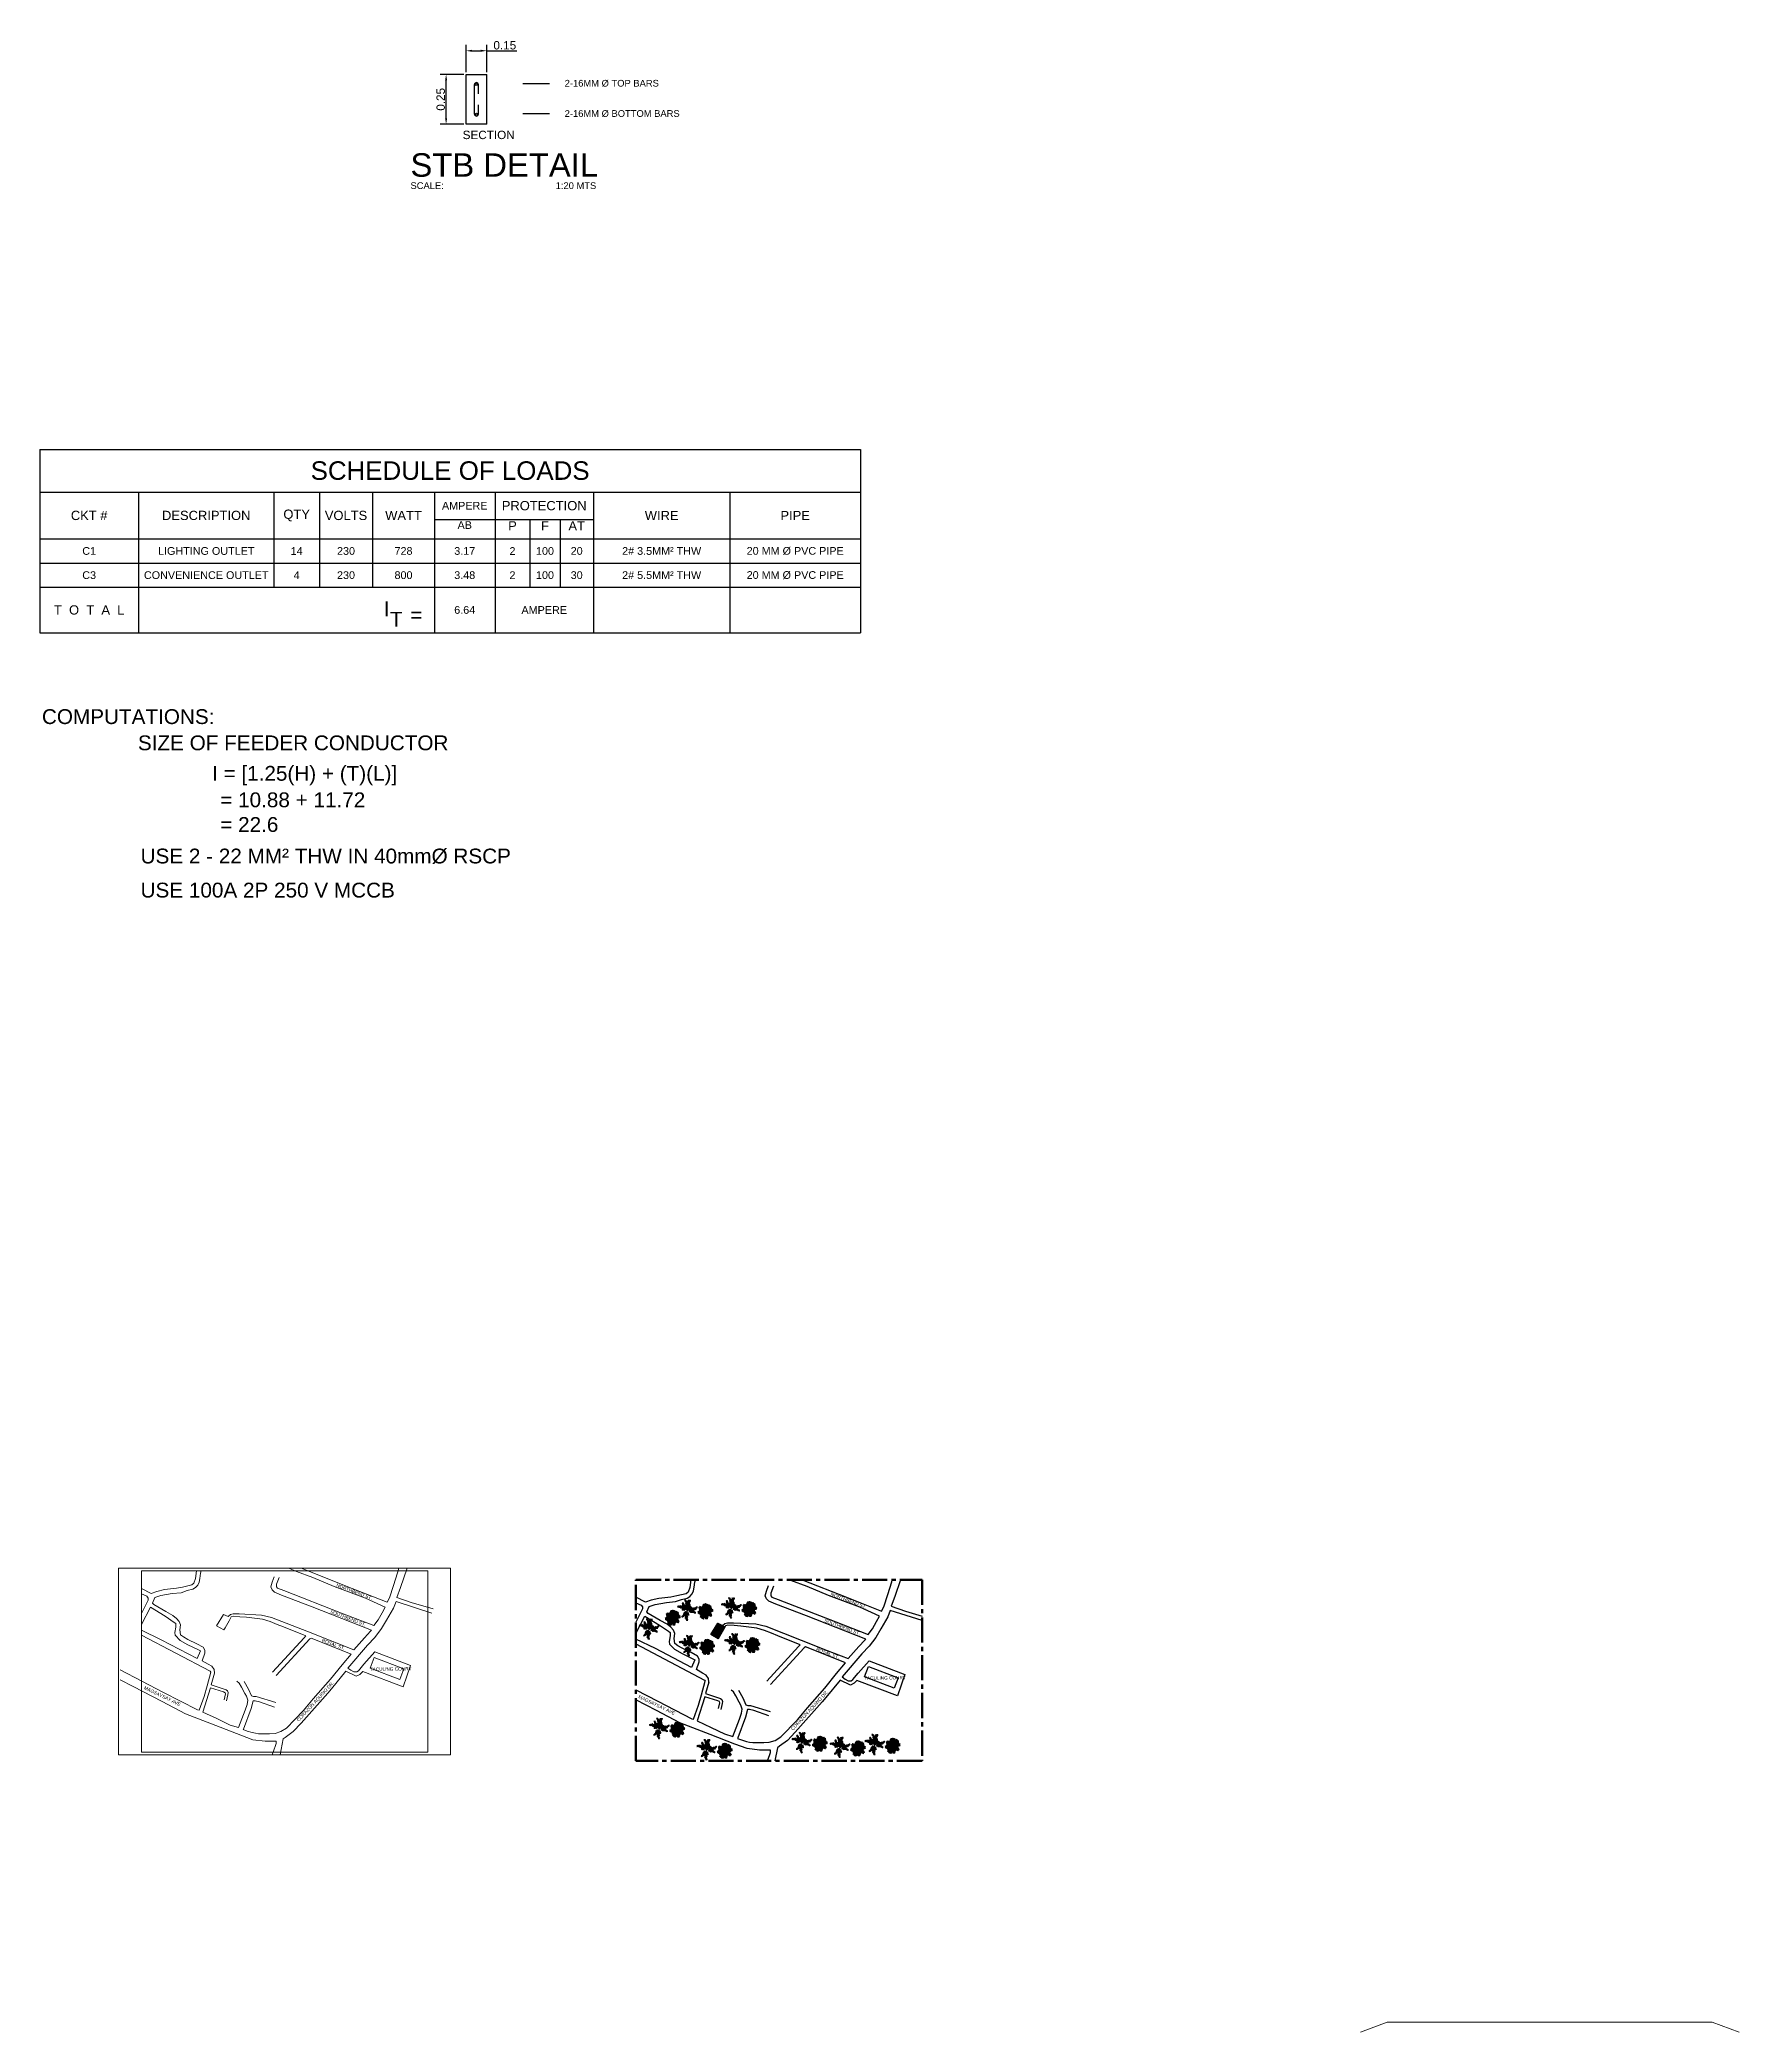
# Model space of a CAD drawing. Header units: metres. Extents: x -460 to 31334, y -1777 to 24987.
# Drawn here: x 359.8 to 410.5, y -829.5 to -770 of the extents above; entities that cross this region are included whole.
import ezdxf
from ezdxf import colors
from ezdxf.entities.mleader import LeaderData, LeaderLine
from ezdxf.math import Vec2, Vec3

# ---------------------------------------------------------------- set-up
doc = ezdxf.new("R2010")
doc.units = ezdxf.units.M
doc.header["$MEASUREMENT"] = 0
doc.linetypes.add('CENTER2', pattern=[1.125, 0.75, -0.125, 0.125, -0.125])
doc.layers.get('Defpoints').update_dxf_attribs({"color": 2})
doc.layers.add('01 FURNITURE', color=8, linetype='Continuous')
for name, color, linetype, lineweight in [('COLUMNS', 5, 'Continuous', 25), ('dim.', 10, 'Continuous', 15), ('TREES PLANTS', 82, 'Continuous', 5)]:
    doc.layers.add(name, color=color, linetype=linetype, lineweight=lineweight)
doc.styles.add('20', font='arial.ttf', dxfattribs={"height": 0.06})
doc.styles.add('Annotative', font='arial.ttf')
doc.styles.get("Standard").update_dxf_attribs({"font": 'arial.ttf'})
doc.dimstyles.new('D20', dxfattribs={"dimtxt": 0.25, "dimasz": 0.18, "dimexe": 0.18, "dimexo": 0.0625, "dimgap": 0.034, "dimtad": 1, "dimlfac": 0.2, "dimzin": 0, "dimdsep": 46, "dimtxsty": 'Standard', "dimcen": 0.09, "dimadec": 0, "dimazin": 0, "dimtfac": 1, "dimtofl": 0, "dimtmove": 0, "dimatfit": 3, "dimfxl": 1, "dimtolj": 1, "dimtzin": 0, "dimarcsym": 0})
picture_1 = doc.add_image_def('image7.jpeg', size_in_pixel=(2048, 1152))

msp = doc.modelspace()

# ---------------------------------------------------------------- texts
at = {"color": 7, "insert": (372.38194, -772.7221), "char_height": 0.25, "width": 4.0449216, "attachment_point": 1}
msp.add_mtext('SECTION', dxfattribs=at)
at = {"attachment_point": 1, "style": 'Annotative'}
for s, width, insert, char_height in [('I', 1.6632104, (370.02766, -786.76591), 0.44208), ('T', 1.6632104, (370.21163, -787.0779), 0.44208), ('= ', 1.6632104, (370.81804, -786.94702), 0.442085), ('COMPUTATIONS: ', 42.2650187, (359.83117, -789.98316), 0.442085), ('I = [1.25(H) + (T)(L)]', 3905.6201879, (364.90538, -791.67501), 0.442085), (' = 10.88 + 11.72\\P = 22.6', 3720.6429648, (364.9791, -792.46554), 0.442085), ('USE 2 - 22 MM{\\C7;² THW IN 40mm%%C RSCP}', 3493.9126045, (362.77363, -794.14314), 0.442085), ('USE 100A 2P 250 V MCCB', 3759.8305122, (362.77363, -795.16009), 0.442085)]:
    msp.add_mtext_dynamic_manual_height_columns(s, width=width, gutter_width=1, heights=[0], dxfattribs=dict(at, insert=insert, char_height=char_height))
at = {"insert": (362.5222, -790.76564), "char_height": 0.442085, "width": 9.8993257, "attachment_point": 1, "style": 'Annotative'}
msp.add_mtext(' SIZE OF FEEDER CONDUCTOR', dxfattribs=at)
at = {"color": 7, "char_height": 0.1, "attachment_point": 3}
for s, insert, width, rotation in [('NORTHBEND ST.', (369.70438, -816.46744), 1.2167761, 339.4912476), ('NORTHBEND ST.', (384.45018, -816.73162), 1.2167761, 339.4912476), ('SOUTHBEND ST.', (369.51205, -817.25979), 1.7603925, 339.2590765), ('SOUTHBEND ST.', (384.25784, -817.52397), 1.7603925, 339.2590765), ('ROSAL ST.', (368.88862, -817.96746), 0.9231533, 339.4912476), ('ROSAL ST.', (383.63441, -818.23164), 0.9231533, 339.4912476), ('TACULING COURT ', (370.85254, -818.5652), 1.7603925, 0.6661989), ('MAGSAYSAY AVE', (363.98622, -819.64414), 1.7603925, 334.3924746), ('CORAZON AQUINO DR.', (368.47954, -818.9787), 1.7603925, 47.4707366), ('TACULING COURT ', (385.59834, -818.82938), 1.7603925, 0.6661989), ('MAGSAYSAY AVE', (378.73202, -819.90832), 1.7603925, 334.3924746), ('CORAZON AQUINO DR.', (383.22534, -819.24287), 1.7603925, 47.4707366)]:
    msp.add_mtext(s, dxfattribs=dict(at, insert=insert, width=width, rotation=rotation))
at = {"layer": 'dim.', "color": 7, "attachment_point": 1, "style": '20'}
for s, insert, char_height in [('STB DETAIL', (370.82494, -773.39478), 0.7), ('SCALE:                                           1:20 MTS', (370.82494, -774.26002), 0.2)]:
    msp.add_mtext_dynamic_manual_height_columns(s, width=30.4640355, gutter_width=0.3, heights=[0], dxfattribs=dict(at, insert=insert, char_height=char_height))

# ---------------------------------------------------------------- blocks, each defined once
blk = doc.blocks.new('_None')
blk = doc.blocks.new('*D494')
at = {"color": 0, "lineweight": -2, "transparency": 16777216}
for p, q in [((372.419, -771.041), (371.708, -771.041)), ((371.888, -772.349), (371.888, -771.221)), ((372.419, -772.529), (371.708, -772.529))]:
    blk.add_line(p, q, dxfattribs=at)
at = {"color": 0, "transparency": 16777216}
for points in [[(371.858, -771.221), (371.918, -771.221), (371.888, -771.041)], [(371.858, -772.349), (371.918, -772.349), (371.888, -772.529)]]:
    blk.add_solid(points, dxfattribs=at)
at = {"layer": 'Defpoints', "color": 0, "transparency": 16777216}
for p in [(371.888, -771.041), (372.482, -771.041), (372.482, -772.529)]:
    blk.add_point(p, dxfattribs=at)
at = {"color": 0, "transparency": 16777216, "insert": (371.727, -771.785), "char_height": 0.25, "attachment_point": 5, "rotation": 90}
blk.add_mtext('\\A1;0.25', dxfattribs=at)
blk = doc.blocks.new('*D495')
at = {"color": 0, "lineweight": -2, "transparency": 16777216}
for p, q in [((372.482, -770.979), (372.482, -770.156)), ((372.662, -770.336), (372.92, -770.336)), ((373.1, -770.979), (373.1, -770.156)), ((373.1, -770.336), (373.999, -770.336))]:
    blk.add_line(p, q, dxfattribs=at)
at = {"color": 0, "transparency": 16777216}
for points in [[(372.662, -770.306), (372.662, -770.366), (372.482, -770.336)], [(372.92, -770.306), (372.92, -770.366), (373.1, -770.336)]]:
    blk.add_solid(points, dxfattribs=at)
at = {"layer": 'Defpoints', "color": 0, "transparency": 16777216}
for p in [(373.1, -770.336), (372.482, -771.041), (373.1, -771.041)]:
    blk.add_point(p, dxfattribs=at)
at = {"color": 0, "transparency": 16777216, "insert": (373.639, -770.174), "char_height": 0.25, "attachment_point": 5}
blk.add_mtext('\\A1;0.15', dxfattribs=at)
blk = doc.blocks.new('*T538')
at = {"color": 0, "linetype": 'ByBlock', "lineweight": -2, "ltscale": 0.5, "transparency": 16777216}
for p, q in [((0, 0), (24.477, 0)), ((0, 0), (0, -5.47)), ((24.477, 0), (24.477, -5.47)), ((0, -1.272), (24.477, -1.272)), ((2.943, -1.272), (2.943, -2.672)), ((6.984, -1.272), (6.984, -2.672)), ((8.338, -1.272), (8.338, -4.114)), ((9.927, -1.272), (9.927, -4.114)), ((11.768, -1.272), (11.768, -5.47)), ((13.579, -1.272), (13.579, -5.47)), ((16.512, -1.272), (16.512, -2.672)), ((20.587, -1.272), (20.587, -2.672)), ((11.768, -2.087), (16.512, -2.087)), ((14.618, -2.087), (14.618, -4.114)), ((15.517, -2.087), (15.517, -4.114)), ((0, -2.672), (2.943, -2.672)), ((2.943, -2.672), (6.984, -2.672)), ((2.943, -2.672), (2.943, -4.114)), ((6.984, -2.672), (16.512, -2.672)), ((6.984, -2.672), (6.984, -4.114)), ((16.512, -2.672), (20.587, -2.672)), ((16.512, -2.672), (16.512, -4.114)), ((20.587, -2.672), (24.477, -2.672)), ((20.587, -2.672), (20.587, -4.114)), ((0, -3.393), (2.943, -3.393)), ((2.943, -3.393), (6.984, -3.393)), ((6.984, -3.393), (16.512, -3.393)), ((16.512, -3.393), (20.587, -3.393)), ((20.587, -3.393), (24.477, -3.393)), ((0, -4.114), (2.943, -4.114)), ((2.943, -4.114), (11.768, -4.114)), ((2.943, -4.114), (2.943, -5.47)), ((11.768, -4.114), (16.512, -4.114)), ((16.512, -4.114), (20.587, -4.114)), ((16.512, -4.114), (16.512, -5.47)), ((20.587, -4.114), (24.477, -4.114)), ((20.587, -4.114), (20.587, -5.47)), ((0, -5.47), (24.477, -5.47))]:
    blk.add_line(p, q, dxfattribs=at)
at = {"color": 0, "lineweight": 5, "ltscale": 0.5, "transparency": 16777216}
for s, insert, char_height, width, attachment_point in [('{\\C7;SCHEDULE OF LOADS }', (12.238, -0.636), 0.55261, 24.36606, 5), ('{\\C7;AMPERE}', (12.674, -1.68), 0.23025, 1.70061, 5), ('{\\H1.667x;\\C7;PROTECTION}', (15.045, -1.68), 0.16578, 2.82212, 5), ('{\\C7;CKT #}', (1.471, -1.972), 0.2763, 2.83239, 5), ('{\\fArial|b0|i0|c0|p34;\\C7;DESCRIPTION}', (4.963, -1.972), 0.2763, 3.93012, 5), ('{\\fArial|b0|i0|c0|p34;\\C7;QTY}', (7.661, -1.972), 0.2763, 1.24384, 5), ('{\\C7;VOLTS}', (9.133, -1.972), 0.2763, 1.47878, 5), ('{\\C7;WATT}', (10.848, -1.972), 0.2763, 1.73031, 5), ('{\\C7;AB}', (12.674, -2.143), 0.2303, 1.70061, 2), ('{\\C7;P}', (14.099, -2.143), 0.2763, 0.92878, 2), ('{\\C7;F}', (15.068, -2.143), 0.2763, 0.78778, 2), ('{\\C7;AT}', (16.014, -2.143), 0.2763, 0.88451, 2), ('{\\C7;WIRE}', (18.549, -1.972), 0.2763, 3.96452, 5), ('{\\C7;PIPE}', (22.532, -1.972), 0.2763, 3.77921, 5), ('{\\C7;C1                 }', (1.471, -3.032), 0.23025, 2.83239, 5), ('{\\C7;LIGHTING OUTLET}', (4.963, -3.032), 0.23025, 3.93012, 5), ('{\\C7;230                }', (9.133, -3.032), 0.23025, 1.47878, 5), ('{\\C7;728}', (10.848, -3.032), 0.2303, 1.73031, 5), ('{\\C7;3.17}', (12.674, -3.032), 0.2303, 1.70061, 5), ('{\\C7;2      }', (14.099, -3.032), 0.23025, 0.92878, 5), ('{\\C7;20}', (16.014, -3.032), 0.2303, 0.88451, 5), ('{\\C7;2# 3.5MM² THW}', (18.549, -3.032), 0.23025, 3.96452, 5), ('{\\C7;20 MM %%C PVC PIPE}', (22.532, -3.032), 0.23025, 3.77921, 5), ('{\\C7;C3              }', (1.471, -3.753), 0.23025, 2.83239, 5), ('{\\C7;CONVENIENCE OUTLET }', (4.963, -3.753), 0.23025, 3.93012, 5), ('{\\C7;230                }', (9.133, -3.753), 0.23025, 1.47878, 5), ('{\\C7;800}', (10.848, -3.753), 0.2303, 1.73031, 5), ('{\\C7;3.48}', (12.674, -3.753), 0.2303, 1.70061, 5), ('{\\C7;2      }', (14.099, -3.753), 0.23025, 0.92878, 5), ('{\\C7;30', (16.014, -3.753), 0.2303, 0.88451, 5), ('{\\C7;2# 5.5MM² THW}', (18.549, -3.753), 0.23025, 3.96452, 5), ('{\\C7;20 MM %%C PVC PIPE}', (22.532, -3.753), 0.23025, 3.77921, 5), ('{\\C7;T  O  T  A  L}', (1.471, -4.792), 0.2763, 2.83239, 5), ('{\\C7;6.64}', (12.674, -4.792), 0.2303, 1.70061, 5), ('{\\C7;AMPERE   }', (15.045, -4.792), 0.23025, 2.82212, 5)]:
    blk.add_mtext(s, dxfattribs=dict(at, insert=insert, char_height=char_height, width=width, attachment_point=attachment_point))
at = {"color": 7, "lineweight": 5, "ltscale": 0.5, "transparency": 16777216, "attachment_point": 5}
for s, insert, char_height, width in [('14', (7.661, -3.032), 0.2303, 1.24384), ('100', (15.068, -3.032), 0.2303, 0.78778), ('4', (7.661, -3.753), 0.23, 1.24384), ('100', (15.068, -3.753), 0.2303, 0.78778)]:
    blk.add_mtext(s, dxfattribs=dict(at, insert=insert, char_height=char_height, width=width))
blk = doc.blocks.new('TREES_09')
at = {"layer": 'TREES PLANTS', "color": 82, "true_color": 0x34d100}
for p, q in [((-1.8, 0.1), (-1.86, 0.02)), ((-1.86, 0.02), (-1.81, -0.01)), ((-1.81, -0.01), (-1.75, 0.01)), ((-1.76, 0.12), (-1.8, 0.1)), ((-1.76, 0.36), (-1.72, 0.43)), ((-1.75, 0.3), (-1.76, 0.36)), ((-1.76, 0.12), (-1.75, 0.16)), ((-1.74, 0.12), (-1.76, 0.12)), ((-1.71, 0.3), (-1.75, 0.3)), ((-1.75, 0.16), (-1.71, 0.24)), ((-1.75, 0.01), (-1.63, 0.11)), ((-1.74, 0.12), (-1.71, 0.12)), ((-1.73, -0.02), (-1.63, 0.11)), ((-1.72, 0.43), (-1.68, 0.43)), ((-1.71, 0.3), (-1.7, 0.3)), ((-1.7, 0.3), (-1.71, 0.27)), ((-1.71, 0.27), (-1.71, 0.25)), ((-1.71, 0.24), (-1.71, 0.25)), ((-1.71, 0.25), (-1.7, 0.21)), ((-1.68, 0.18), (-1.71, 0.12)), ((-1.71, 0.12), (-1.63, 0.11)), ((-1.68, 0.36), (-1.7, 0.3)), ((-1.7, 0.21), (-1.68, 0.18)), ((-1.68, 0.43), (-1.62, 0.37)), ((-1.65, 0.35), (-1.68, 0.36)), ((-1.68, 0.18), (-1.68, 0.18)), ((-1.68, 0.18), (-1.63, 0.11)), ((-1.65, 0.35), (-1.62, 0.37)), ((-1.64, 0.34), (-1.65, 0.35)), ((-1.65, -0.05), (-1.63, 0.11)), ((-1.64, 0.34), (-1.62, 0.37)), ((-1.63, 0.33), (-1.64, 0.34)), ((-1.63, 0.52), (-1.62, 0.6)), ((-1.63, 0.52), (-1.62, 0.37)), ((-1.63, 0.33), (-1.62, 0.37)), ((-1.63, 0.33), (-1.62, 0.37)), ((-1.61, 0.27), (-1.63, 0.33)), ((-1.63, 0.33), (-1.63, 0.33)), ((-1.63, 0.33), (-1.63, 0.33)), ((-1.61, 0.27), (-1.63, 0.15)), ((-1.62, 0.13), (-1.63, 0.15)), ((-1.63, 0.15), (-1.63, 0.11)), ((-1.62, 0.13), (-1.63, 0.11)), ((-1.6, 0.13), (-1.63, 0.11)), ((-1.51, 0.09), (-1.63, 0.11)), ((-1.58, 0), (-1.63, 0.11)), ((-1.62, 0.6), (-1.57, 0.7)), ((-1.57, 0.56), (-1.62, 0.37)), ((-1.54, 0.51), (-1.62, 0.37)), ((-1.54, 0.4), (-1.62, 0.37)), ((-1.57, 0.29), (-1.62, 0.37)), ((-1.56, 0.23), (-1.62, 0.13)), ((-1.62, 0.13), (-1.62, 0.13)), ((-1.57, 0.15), (-1.6, 0.13)), ((-1.57, 0.12), (-1.6, 0.13)), ((-1.48, 1.03), (-1.57, 0.96)), ((-1.57, 0.96), (-1.52, 0.91)), ((-1.57, 0.7), (-1.56, 0.64)), ((-1.56, 0.64), (-1.57, 0.56)), ((-1.57, 0.29), (-1.56, 0.23)), ((-1.51, 0.18), (-1.57, 0.15)), ((-1.57, 0.15), (-1.57, 0.12)), ((-1.55, 0.26), (-1.56, 0.23)), ((-1.56, 0.23), (-1.56, 0.23)), ((-1.49, 0.32), (-1.55, 0.26)), ((-1.54, 0.51), (-1.5, 0.56)), ((-1.5, 0.45), (-1.54, 0.4)), ((-1.52, 0.91), (-1.45, 0.91)), ((-1.51, 0.18), (-1.45, 0.24)), ((-1.48, 0.06), (-1.51, 0.09)), ((-1.5, 0.56), (-1.45, 0.55)), ((-1.45, 0.55), (-1.5, 0.45)), ((-1.41, 0.33), (-1.49, 0.32)), ((-1.41, 1.03), (-1.48, 1.03)), ((-1.46, 0.07), (-1.48, 0.06)), ((-1.47, 0.06), (-1.48, 0.06)), ((-1.47, 0.76), (-1.43, 0.8)), ((-1.45, 0.76), (-1.47, 0.76)), ((-1.47, 0.18), (-1.4, 0.24)), ((-1.39, 0.12), (-1.47, 0.18)), ((-1.46, -0.03), (-1.47, 0.06)), ((-1.45, 0.76), (-1.46, 0.75)), ((-1.46, 0.75), (-1.45, 0.65)), ((-1.45, -0.04), (-1.46, 0.07)), ((-1.45, 0.91), (-1.3, 0.96)), ((-1.43, 0.8), (-1.45, 0.76)), ((-1.45, 0.65), (-1.37, 0.71)), ((-1.45, 0.24), (-1.41, 0.33)), ((-1.42, 0.83), (-1.43, 0.8)), ((-1.35, 0.12), (-1.43, 0.07)), ((-1.43, 0.07), (-1.36, 0.06)), ((-1.43, -0.03), (-1.37, 0.06)), ((-1.42, 0.88), (-1.41, 0.84)), ((-1.4, 0.85), (-1.42, 0.88)), ((-1.42, 0.83), (-1.41, 0.84)), ((-1.41, 1.03), (-1.31, 0.98)), ((-1.41, 0.84), (-1.4, 0.85)), ((-1.4, 0.85), (-1.3, 0.96)), ((-1.4, 0.24), (-1.33, 0.24)), ((-1.39, 0.56), (-1.34, 0.55)), ((-1.34, 0.54), (-1.39, 0.56)), ((-1.39, 0.12), (-1.39, 0.12)), ((-1.34, 0.12), (-1.39, 0.12)), ((-1.38, 0.65), (-1.38, 0.6)), ((-1.35, 0.65), (-1.38, 0.65)), ((-1.38, 0.6), (-1.34, 0.55)), ((-1.37, 0.71), (-1.36, 0.72)), ((-1.37, 0.06), (-1.34, -0.01)), ((-1.36, 0.72), (-1.34, 0.77)), ((-1.36, 0.72), (-1.36, 0.72)), ((-1.36, 0.72), (-1.27, 0.6)), ((-1.36, 0.06), (-1.33, 0.07)), ((-1.35, 0.65), (-1.27, 0.6)), ((-1.34, 0.12), (-1.35, 0.12)), ((-1.34, 0.77), (-1.32, 0.79)), ((-1.31, 0.78), (-1.34, 0.77)), ((-1.33, 0.75), (-1.34, 0.77)), ((-1.34, 0.77), (-1.34, 0.77)), ((-1.34, 0.55), (-1.33, 0.54)), ((-1.34, 0.54), (-1.34, 0.54)), ((-1.34, 0.54), (-1.33, 0.54)), ((-1.33, 0.54), (-1.34, 0.54)), ((-1.31, 0.12), (-1.34, 0.12)), ((-1.26, 1.28), (-1.33, 1.19)), ((-1.33, 1.19), (-1.33, 1.11)), ((-1.33, 1.11), (-1.3, 1.01)), ((-1.33, 0.75), (-1.27, 0.6)), ((-1.33, 0.54), (-1.32, 0.54)), ((-1.3, 0.53), (-1.33, 0.54)), ((-1.33, 0.24), (-1.22, 0.2)), ((-1.29, 0.13), (-1.33, 0.07)), ((-1.33, 0.07), (-1.33, 0.06)), ((-1.33, 0.06), (-1.3, 0.04)), ((-1.32, 0.79), (-1.31, 0.86)), ((-1.32, 0.54), (-1.3, 0.54)), ((-1.32, 0.54), (-1.28, 0.52)), ((-1.32, 0.01), (-1.3, 0.04)), ((-1.3, -0.05), (-1.32, 0.01)), ((-1.31, 1.4), (-1.23, 1.39)), ((-1.25, 1.34), (-1.31, 1.4)), ((-1.31, 0.98), (-1.3, 1.01)), ((-1.31, 0.98), (-1.28, 0.97)), ((-1.31, 0.86), (-1.29, 0.95)), ((-1.31, 0.86), (-1.24, 0.86)), ((-1.31, 0.78), (-1.22, 0.83)), ((-1.31, 0.5), (-1.28, 0.52)), ((-1.27, 0.48), (-1.31, 0.5)), ((-1.31, 0.12), (-1.29, 0.13)), ((-1.3, 1.01), (-1.28, 0.97)), ((-1.3, 0.96), (-1.28, 0.97)), ((-1.3, 0.96), (-1.28, 0.97)), ((-1.3, 0.96), (-1.3, 0.96)), ((-1.3, 0.69), (-1.27, 0.75)), ((-1.27, 0.62), (-1.3, 0.69)), ((-1.3, 0.54), (-1.27, 0.59)), ((-1.28, 0.52), (-1.3, 0.53)), ((-1.3, 0.39), (-1.27, 0.48)), ((-1.27, 0.31), (-1.3, 0.39)), ((-1.3, 0.04), (-1.29, 0.04)), ((-1.29, 0.95), (-1.28, 0.97)), ((-1.28, 0.93), (-1.29, 0.95)), ((-1.28, 0.15), (-1.29, 0.13)), ((-1.29, 0.04), (-1.24, 0.07)), ((-1.26, 1.04), (-1.28, 0.97)), ((-1.21, 1.03), (-1.28, 0.97)), ((-1.17, 0.99), (-1.28, 0.97)), ((-1.17, 0.94), (-1.28, 0.97)), ((-1.27, 0.92), (-1.28, 0.97)), ((-1.28, 0.93), (-1.27, 0.92)), ((-1.27, 0.75), (-1.28, 0.71)), ((-1.28, 0.71), (-1.27, 0.63)), ((-1.28, 0.57), (-1.28, 0.55)), ((-1.26, 0.57), (-1.28, 0.57)), ((-1.28, 0.55), (-1.26, 0.55)), ((-1.28, 0.52), (-1.26, 0.54)), ((-1.28, 0.52), (-1.28, 0.52)), ((-1.23, 0.17), (-1.28, 0.15)), ((-1.24, 0.86), (-1.27, 0.92)), ((-1.27, 0.75), (-1.21, 0.82)), ((-1.22, 0.74), (-1.27, 0.75)), ((-1.27, 0.67), (-1.2, 0.68)), ((-1.27, 0.63), (-1.27, 0.67)), ((-1.27, 0.63), (-1.27, 0.62)), ((-1.27, 0.63), (-1.27, 0.63)), ((-1.27, 0.6), (-1.27, 0.63)), ((-1.27, 0.6), (-1.27, 0.6)), ((-1.27, 0.59), (-1.27, 0.6)), ((-1.27, 0.6), (-1.27, 0.6)), ((-1.27, 0.59), (-1.27, 0.59)), ((-1.26, 0.58), (-1.27, 0.59)), ((-1.26, 0.47), (-1.27, 0.48)), ((-1.27, 0.31), (-1.21, 0.24)), ((-1.21, 1.22), (-1.26, 1.28)), ((-1.22, 1.14), (-1.26, 1.04)), ((-1.26, 1.04), (-1.21, 1.03)), ((-1.25, 0.57), (-1.26, 0.58)), ((-1.26, 0.57), (-1.26, 0.58)), ((-1.25, 0.57), (-1.26, 0.58)), ((-1.26, 0.58), (-1.26, 0.58)), ((-1.25, 0.57), (-1.26, 0.57)), ((-1.26, 0.54), (-1.26, 0.55)), ((-1.26, 0.55), (-1.25, 0.54)), ((-1.26, 0.54), (-1.25, 0.54)), ((-1.26, 0.54), (-1.26, 0.54)), ((-1.25, 0.47), (-1.26, 0.47)), ((-1.18, 1.3), (-1.25, 1.34)), ((-1.2, 0.57), (-1.25, 0.57)), ((-1.25, 0.57), (-1.25, 0.57)), ((-1.25, 0.54), (-1.24, 0.54)), ((-1.22, 0.48), (-1.25, 0.47)), ((-1.25, 0.47), (-1.25, 0.46)), ((-1.25, 0.47), (-1.25, 0.46)), ((-1.25, 0.47), (-1.25, 0.47)), ((-1.25, 0.46), (-1.19, 0.42)), ((-1.23, 0.83), (-1.24, 0.86)), ((-1.24, 0.54), (-1.13, 0.54)), ((-1.24, 0.07), (-1.17, 0.14)), ((-1.23, 1.39), (-1.16, 1.35)), ((-1.23, 0.83), (-1.22, 0.83)), ((-1.21, 0.24), (-1.23, 0.22)), ((-1.23, 0.22), (-1.22, 0.2)), ((-1.23, 0.17), (-1.19, 0.17)), ((-1.22, 1.14), (-1.21, 1.22)), ((-1.22, 0.83), (-1.21, 0.82)), ((-1.2, 0.68), (-1.22, 0.74)), ((-1.19, 0.49), (-1.22, 0.47)), ((-1.22, 0.47), (-1.21, 0.48)), ((-1.22, 0.48), (-1.21, 0.48)), ((-1.22, 0.2), (-1.17, 0.18)), ((-1.14, 1.1), (-1.21, 1.03)), ((-1.21, 0.82), (-1.18, 0.79)), ((-1.21, 0.48), (-1.2, 0.49)), ((-1.21, 0.48), (-1.19, 0.49)), ((-1.19, 0.44), (-1.21, 0.48)), ((-1.21, 0.48), (-1.21, 0.48)), ((-1.18, 0.4), (-1.21, 0.33)), ((-1.21, 0.33), (-1.2, 0.26)), ((-1.21, 0.24), (-1.17, 0.18)), ((-1.2, 0.02), (-1.21, -0.04)), ((-1.19, 0.68), (-1.2, 0.68)), ((-1.2, 0.68), (-1.19, 0.68)), ((-1.2, 0.68), (-1.2, 0.68)), ((-1.16, 0.56), (-1.2, 0.57)), ((-1.2, 0.49), (-1.19, 0.49)), ((-1.2, 0.26), (-1.17, 0.22)), ((-1.2, 0.02), (-1.17, 0.09)), ((-1.17, 0.74), (-1.19, 0.68)), ((-1.19, 0.68), (-1.17, 0.66)), ((-1.19, 0.5), (-1.14, 0.53)), ((-1.19, 0.5), (-1.14, 0.53)), ((-1.13, 0.52), (-1.19, 0.49)), ((-1.19, 0.5), (-1.19, 0.5)), ((-1.19, 0.5), (-1.19, 0.5)), ((-1.19, 0.49), (-1.19, 0.5)), ((-1.19, 0.49), (-1.19, 0.5)), ((-1.19, 0.5), (-1.19, 0.5)), ((-1.19, 0.5), (-1.19, 0.5)), ((-1.19, 0.49), (-1.19, 0.49)), ((-1.19, 0.49), (-1.19, 0.49)), ((-1.19, 0.49), (-1.19, 0.49)), ((-1.19, 0.49), (-1.19, 0.49)), ((-1.18, 0.41), (-1.19, 0.44)), ((-1.19, 0.42), (-1.18, 0.4)), ((-1.19, 0.17), (-1.17, 0.18)), ((-1.19, 0.17), (-1.18, 0.17)), ((-1.18, 1.3), (-1.03, 1.25)), ((-1.18, 1.22), (-1.14, 1.24)), ((-1.16, 1.16), (-1.18, 1.22)), ((-1.18, 0.79), (-1.17, 0.79)), ((-1.17, 0.48), (-1.18, 0.49)), ((-1.18, 0.49), (-1.18, 0.49)), ((-1.18, 0.49), (-1.09, 0.46)), ((-1.18, 0.49), (-1.18, 0.49)), ((-1.18, 0.49), (-1.09, 0.46)), ((-1.18, 0.49), (-1.18, 0.49)), ((-1.18, 0.49), (-1.09, 0.46)), ((-1.18, 0.49), (-1.18, 0.49)), ((-1.18, 0.49), (-1.14, 0.48)), ((-1.17, 0.42), (-1.18, 0.41)), ((-1.18, 0.41), (-1.18, 0.4)), ((-1.18, 0.17), (-1.17, 0.18)), ((-1.18, 0.17), (-1.17, 0.17)), ((-1.17, 0.99), (-1.17, 0.99)), ((-1.17, 0.99), (-1.17, 0.94)), ((-1.12, 0.99), (-1.17, 0.99)), ((-1.14, 0.94), (-1.17, 0.94)), ((-1.17, 0.79), (-1.1, 0.8)), ((-1.17, 0.74), (-1.17, 0.79)), ((-1.17, 0.66), (-1.16, 0.69)), ((-1.17, 0.66), (-1.16, 0.65)), ((-1.17, 0.48), (-1.13, 0.44)), ((-1.12, 0.45), (-1.17, 0.48)), ((-1.17, 0.48), (-1.16, 0.48)), ((-1.13, 0.39), (-1.17, 0.42)), ((-1.17, 0.22), (-1.17, 0.18)), ((-1.17, 0.22), (-1.15, 0.2)), ((-1.15, 0.2), (-1.17, 0.18)), ((-1.15, 0.19), (-1.17, 0.18)), ((-1.17, 0.17), (-1.17, 0.18)), ((-1.16, 0.17), (-1.17, 0.18)), ((-1.14, 0.17), (-1.17, 0.18)), ((-1.17, 0.17), (-1.16, 0.17)), ((-1.17, 0.14), (-1.15, 0.15)), ((-1.17, 0.14), (-1.16, 0.14)), ((-1.17, 0.12), (-1.17, 0.14)), ((-1.17, 0.14), (-1.17, 0.14)), ((-1.17, 0.12), (-1.17, 0.1)), ((-1.17, 0.12), (-1.17, 0.12)), ((-1.17, 0.12), (-1.16, 0.12)), ((-1.17, 0.1), (-1.16, 0.12)), ((-1.17, 0.1), (-1.17, 0.12)), ((-1.17, 0.1), (-1.17, 0.1)), ((-1.17, 0.09), (-1.17, 0.1)), ((-1.17, 0.09), (-1.17, 0.1)), ((-1.17, 0.1), (-1.17, 0.1)), ((-1.16, 1.35), (-1.03, 1.25)), ((-1.08, 1.15), (-1.16, 1.16)), ((-1.14, 0.69), (-1.16, 0.7)), ((-1.16, 0.7), (-1.16, 0.69)), ((-1.16, 0.69), (-1.16, 0.64)), ((-1.16, 0.65), (-1.16, 0.64)), ((-1.16, 0.64), (-1.15, 0.63)), ((-1.16, 0.56), (-1.13, 0.54)), ((-1.16, 0.48), (-1.09, 0.46)), ((-1.16, 0.17), (-1.14, 0.17)), ((-1.16, 0.14), (-1.16, 0.14)), ((-1.15, 0.14), (-1.16, 0.14)), ((-1.16, 0.14), (-1.15, 0.14)), ((-1.16, 0.12), (-1.15, 0.14)), ((-1.15, 0.63), (-1.15, 0.59)), ((-1.15, 0.59), (-1.13, 0.54)), ((-1.15, 0.2), (-1.15, 0.19)), ((-1.15, 0.19), (-1.14, 0.17)), ((-1.15, 0.16), (-1.14, 0.17)), ((-1.15, 0.15), (-1.14, 0.17)), ((-1.15, 0.15), (-1.15, 0.16)), ((-1.15, 0.15), (-1.15, 0.16)), ((-1.15, 0.15), (-1.15, 0.15)), ((-1.15, 0.15), (-1.15, 0.15)), ((-1.15, 0.14), (-1.15, 0.15)), ((-1.15, 0.14), (-1.15, 0.14)), ((-1.14, 1.24), (-1.03, 1.25)), ((-1.07, 1.14), (-1.14, 1.1)), ((-1.12, 0.93), (-1.14, 0.94)), ((-1.14, 0.69), (-1.11, 0.69)), ((-1.13, 0.65), (-1.14, 0.69)), ((-1.14, 0.69), (-1.14, 0.69)), ((-1.14, 0.53), (-1.13, 0.54)), ((-1.14, 0.53), (-1.13, 0.54)), ((-1.14, 0.53), (-1.14, 0.53)), ((-1.14, 0.48), (-1.11, 0.47)), ((-1.13, 0.23), (-1.14, 0.19)), ((-1.13, 0.19), (-1.14, 0.19)), ((-1.13, 0.19), (-1.14, 0.17)), ((-1.12, 0.19), (-1.14, 0.17)), ((-1.14, 0.19), (-1.14, 0.17)), ((-1.11, 0.18), (-1.14, 0.17)), ((-1.14, 0.17), (-1.14, 0.17)), ((-1.14, 0.17), (-1.14, 0.17)), ((-1.07, 0.09), (-1.14, 0.17)), ((-1.14, 0.17), (-1.14, 0.17)), ((-1.14, 0.13), (-1.14, 0.17)), ((-1.14, 0.17), (-1.14, 0.17)), ((-1.14, 0.17), (-1.14, 0.17)), ((-1.14, 0.17), (-1.14, 0.17)), ((-1.14, 0.17), (-1.14, 0.17)), ((-1.13, 0.03), (-1.14, 0.13)), ((-1.12, 0.1), (-1.14, 0.13)), ((-1.14, -0.04), (-1.13, 0.02)), ((-1.1, 0.65), (-1.13, 0.54)), ((-1.13, 0.65), (-1.13, 0.54)), ((-1.07, 0.64), (-1.13, 0.54)), ((-1.09, 0.58), (-1.13, 0.54)), ((-1.13, 0.54), (-1.13, 0.54)), ((-1.11, 0.54), (-1.13, 0.52)), ((-1.11, 0.54), (-1.13, 0.54)), ((-1.09, 0.46), (-1.13, 0.52)), ((-1.13, 0.44), (-1.11, 0.45)), ((-1.12, 0.33), (-1.13, 0.39)), ((-1.12, 0.33), (-1.13, 0.25)), ((-1.11, 0.26), (-1.13, 0.19)), ((-1.12, 0.25), (-1.13, 0.25)), ((-1.12, 0.25), (-1.13, 0.23)), ((-1.13, 0.25), (-1.13, 0.23)), ((-1.13, 0.03), (-1.12, 0.05)), ((-1.13, 0.03), (-1.13, 0.03)), ((-1.13, 0.02), (-1.13, 0.03)), ((-1.13, 0.02), (-1.07, 0.02)), ((-1.12, 0.99), (-1.05, 1.04)), ((-1.08, 0.99), (-1.12, 0.93)), ((-1.09, 0.9), (-1.12, 0.93)), ((-1.11, 0.45), (-1.12, 0.45)), ((-1.04, 0.28), (-1.12, 0.19)), ((-1.11, 0.26), (-1.12, 0.25)), ((-1.11, 0.19), (-1.12, 0.19)), ((-1.11, 0.06), (-1.12, 0.1)), ((-1.09, 0.04), (-1.12, 0.1)), ((-1.12, 0.05), (-1.11, 0.06)), ((-1.12, 0.05), (-1.09, 0.04)), ((-1.11, 0.69), (-1.1, 0.65)), ((-1.11, 0.47), (-1.09, 0.46)), ((-1.05, 0.44), (-1.11, 0.45)), ((-1.09, 0.33), (-1.11, 0.26)), ((-1.03, 0.21), (-1.11, 0.19)), ((-1.04, 0.2), (-1.11, 0.18)), ((-1.11, 0.19), (-1.11, 0.18)), ((-1.08, 0.78), (-1.1, 0.8)), ((-1.1, 0.8), (-1.08, 0.8)), ((-1.09, 1.4), (-1.05, 1.42)), ((-1.09, 1.36), (-1.09, 1.4)), ((-1.09, 1.36), (-1.03, 1.25)), ((-1.01, 0.93), (-1.09, 0.9)), ((-1.09, 0.86), (-1.09, 0.9)), ((-1.09, 0.9), (-1.09, 0.9)), ((-1.01, 0.86), (-1.09, 0.86)), ((-1.08, 0.8), (-1.09, 0.86)), ((-1.07, 0.61), (-1.09, 0.58)), ((-1.09, 0.46), (-1.09, 0.46)), ((-1.09, 0.46), (-1.09, 0.46)), ((-1.01, 0.43), (-1.09, 0.46)), ((-1.09, 0.46), (-1.09, 0.46)), ((-1.01, 0.43), (-1.09, 0.46)), ((-1.09, 0.46), (-1.09, 0.46)), ((-1.05, 0.44), (-1.09, 0.46)), ((-1.09, 0.46), (-1.09, 0.46)), ((-1.01, 0.43), (-1.09, 0.46)), ((-1.09, 0.46), (-1.09, 0.46)), ((-1.02, 0.43), (-1.09, 0.46)), ((-1.09, 0.46), (-1.09, 0.46)), ((-1.05, 0.4), (-1.09, 0.33)), ((-1.09, 0.03), (-1.09, 0.04)), ((-1.07, 0.02), (-1.09, 0.03)), ((-1.05, 1.18), (-1.08, 1.15)), ((-1.08, 0.99), (-1.02, 1.03)), ((-1.01, 0.76), (-1.08, 0.78)), ((-1.07, 0.02), (-1.08, -0.01)), ((-1.03, 1.14), (-1.07, 1.14)), ((-1.05, 0.68), (-1.07, 0.61)), ((-1.07, 0.64), (-1.05, 0.67)), ((-1.07, 0.09), (-1.03, 0.08)), ((-0.99, 0.07), (-1.07, 0.02)), ((-1.07, 0.02), (-1.07, 0.02)), ((-1.07, 0.02), (-1.07, 0.02)), ((-1.05, 1.42), (-0.99, 1.36)), ((-1.05, 1.18), (-1.03, 1.25)), ((-1.05, 1.04), (-1, 1.1)), ((-1.05, 0.67), (-1.05, 0.68)), ((-1.05, 0.44), (-1.05, 0.44)), ((-1.01, 0.43), (-1.05, 0.4)), ((-0.98, 1.17), (-1.04, 1.15)), ((-1.04, 1.15), (-1.03, 1.14)), ((-1.04, 0.28), (-1, 0.35)), ((-1.03, 0.21), (-1.04, 0.2)), ((-1.03, 0.2), (-1.04, 0.2)), ((-0.98, 1.32), (-1.03, 1.25)), ((-0.94, 1.29), (-1.03, 1.25)), ((-0.88, 1.21), (-1.03, 1.25)), ((-0.98, 1.17), (-1.03, 1.25)), ((-0.9, 1.17), (-1.03, 1.25)), ((-1.03, 1.14), (-1, 1.1)), ((-1.01, 0.21), (-1.03, 0.21)), ((-0.99, 0.19), (-1.03, 0.2)), ((-1.03, 0.08), (-0.99, 0.1)), ((-1.03, 0.04), (-1, 0.06)), ((-0.99, 0.06), (-1.03, 0.04)), ((-1.02, 1.43), (-0.94, 1.45)), ((-0.93, 1.39), (-1.02, 1.43)), ((-1.02, 1.03), (-0.92, 1.05)), ((-1.02, 0.43), (-1.01, 0.43)), ((-0.95, 0.98), (-1.01, 0.93)), ((-1.01, 0.86), (-0.95, 0.84)), ((-0.91, 0.77), (-1.01, 0.76)), ((-0.98, 0.45), (-1.01, 0.43)), ((-1.01, 0.43), (-1.01, 0.43)), ((-1.01, 0.43), (-1.01, 0.43)), ((-1.01, 0.43), (-1.01, 0.43)), ((-0.94, 0.25), (-1.01, 0.21)), ((-1, 1.1), (-0.98, 1.08)), ((-1, 0.35), (-0.99, 0.42)), ((-1, 0.35), (-0.91, 0.34)), ((-1, 0.35), (-1, 0.35)), ((-1, 0.11), (-0.96, 0.12)), ((-0.99, 0.1), (-1, 0.11)), ((-1, 0.06), (-0.99, 0.06)), ((-0.99, 1.36), (-0.98, 1.32)), ((-0.99, 0.43), (-0.98, 0.45)), ((-0.99, 0.43), (-0.96, 0.42)), ((-0.99, 0.42), (-0.99, 0.43)), ((-0.94, 0.4), (-0.99, 0.42)), ((-0.94, 0.4), (-0.99, 0.42)), ((-0.94, 0.41), (-0.99, 0.42)), ((-0.99, 0.42), (-0.99, 0.42)), ((-0.99, 0.42), (-0.99, 0.42)), ((-0.98, 0.18), (-0.99, 0.19)), ((-0.99, 0.1), (-0.97, 0.08)), ((-0.99, 0.1), (-0.99, 0.1)), ((-0.98, 0.1), (-0.99, 0.1)), ((-0.99, 0.06), (-0.97, 0.08)), ((-0.99, 0.06), (-0.99, 0.07)), ((-0.96, 0.07), (-0.99, 0.06)), ((-0.98, -0.01), (-0.99, 0.06)), ((-0.95, 1.18), (-0.98, 1.17)), ((-0.98, 1.08), (-0.93, 1.07)), ((-0.98, 0.62), (-0.91, 0.66)), ((-0.91, 0.66), (-0.98, 0.62)), ((-0.96, 0.18), (-0.98, 0.18)), ((-0.97, 0.13), (-0.98, 0.18)), ((-0.93, 0.12), (-0.98, 0.1)), ((-0.94, 0.03), (-0.98, -0.01)), ((-0.97, 0.93), (-0.92, 0.87)), ((-0.88, 0.92), (-0.97, 0.93)), ((-0.95, 0.12), (-0.97, 0.13)), ((-0.96, 0.12), (-0.97, 0.13)), ((-0.97, 0.08), (-0.94, 0.1)), ((-0.96, 0.42), (-0.92, 0.4)), ((-0.96, 0.18), (-0.89, 0.21)), ((-0.96, 0.12), (-0.95, 0.12)), ((-0.94, 0.08), (-0.96, 0.07)), ((-0.96, 0.07), (-0.95, 0.07)), ((-0.96, 0.07), (-0.96, 0.07)), ((-0.96, 0.07), (-0.92, 0.06)), ((-0.9, 1.17), (-0.95, 1.18)), ((-0.92, 1.05), (-0.95, 0.98)), ((-0.95, 0.84), (-0.91, 0.77)), ((-0.95, 0.12), (-0.94, 0.13)), ((-0.95, 0.07), (-0.95, 0.07)), ((-0.95, 0.07), (-0.95, 0.06)), ((-0.93, 0.06), (-0.95, 0.05)), ((-0.95, 0.06), (-0.93, 0.06)), ((-0.95, 0.06), (-0.95, 0.05)), ((-0.95, 0.05), (-0.94, 0.03)), ((-0.94, 1.45), (-0.87, 1.43)), ((-0.94, 1.29), (-0.88, 1.28)), ((-0.92, 0.4), (-0.94, 0.41)), ((-0.85, 0.36), (-0.94, 0.4)), ((-0.94, 0.4), (-0.88, 0.38)), ((-0.91, 0.34), (-0.94, 0.25)), ((-0.84, 0.26), (-0.94, 0.25)), ((-0.94, 0.25), (-0.94, 0.25)), ((-0.94, 0.25), (-0.94, 0.25)), ((-0.89, 0.18), (-0.94, 0.13)), ((-0.94, 0.13), (-0.91, 0.14)), ((-0.94, 0.13), (-0.94, 0.13)), ((-0.88, 0.11), (-0.94, 0.08)), ((-0.94, 0.1), (-0.92, 0.11)), ((-0.92, 0.03), (-0.94, 0.03)), ((-0.93, 0.02), (-0.94, 0.03)), ((-0.94, 0.03), (-0.94, 0.03)), ((-0.94, 0.03), (-0.94, 0.03)), ((-0.85, 1.37), (-0.93, 1.39)), ((-0.93, 1.07), (-0.91, 1.05)), ((-0.93, 1.07), (-0.9, 1.06)), ((-0.93, 0.12), (-0.92, 0.12)), ((-0.93, 0.06), (-0.92, 0.06)), ((-0.93, 0.02), (-0.92, 0.03)), ((-0.9, 0.02), (-0.93, 0.02)), ((-0.92, 0.87), (-0.87, 0.84)), ((-0.92, 0.4), (-0.88, 0.38)), ((-0.92, 0.12), (-0.8, 0.18)), ((-0.92, 0.11), (-0.8, 0.17)), ((-0.92, 0.11), (-0.92, 0.12)), ((-0.92, 0.12), (-0.92, 0.12)), ((-0.92, 0.03), (-0.9, 0.06)), ((-0.92, 0.06), (-0.89, 0.06)), ((-0.91, 1.05), (-0.85, 1)), ((-0.87, 0.68), (-0.91, 0.66)), ((-0.91, 0.66), (-0.87, 0.68)), ((-0.91, 0.14), (-0.86, 0.16)), ((-0.87, 1.16), (-0.9, 1.17)), ((-0.9, 1.06), (-0.85, 1.06)), ((-0.89, 0.75), (-0.9, 0.68)), ((-0.9, 0.68), (-0.87, 0.68)), ((-0.9, 0.06), (-0.89, 0.04)), ((-0.9, 0.02), (-0.87, -0.04)), ((-0.89, 0.92), (-0.87, 0.84)), ((-0.88, 0.92), (-0.89, 0.92)), ((-0.84, 0.77), (-0.89, 0.75)), ((-0.8, 0.73), (-0.89, 0.71)), ((-0.89, 0.71), (-0.87, 0.68)), ((-0.89, 0.21), (-0.84, 0.26)), ((-0.79, 0.2), (-0.89, 0.18)), ((-0.89, 0.06), (-0.84, 0.07)), ((-0.85, 0.04), (-0.89, 0.04)), ((-0.89, 0.04), (-0.87, -0.01)), ((-0.88, 1.28), (-0.88, 1.28)), ((-0.88, 1.28), (-0.8, 1.24)), ((-0.82, 1.21), (-0.88, 1.21)), ((-0.85, 0.98), (-0.88, 0.92)), ((-0.87, 0.37), (-0.88, 0.39)), ((-0.88, 0.38), (-0.85, 0.36)), ((-0.88, 0.38), (-0.87, 0.37)), ((-0.88, 0.38), (-0.88, 0.38)), ((-0.88, 0.11), (-0.87, 0.12)), ((-0.87, 1.43), (-0.71, 1.36)), ((-0.87, 1.16), (-0.73, 1.07)), ((-0.87, 0.84), (-0.87, 0.82)), ((-0.87, 0.82), (-0.85, 0.83)), ((-0.87, 0.68), (-0.87, 0.68)), ((-0.87, 0.68), (-0.87, 0.68)), ((-0.87, 0.68), (-0.84, 0.63)), ((-0.87, 0.12), (-0.8, 0.17)), ((-0.83, 0.13), (-0.87, 0.12)), ((-0.86, 0.16), (-0.8, 0.18)), ((-0.85, 0.04), (-0.86, -0.04)), ((-0.85, 1.37), (-0.71, 1.36)), ((-0.85, 1.06), (-0.82, 1.07)), ((-0.82, 1.05), (-0.85, 1.06)), ((-0.85, 1), (-0.83, 1)), ((-0.85, 0.98), (-0.83, 1)), ((-0.85, 0.83), (-0.78, 0.86)), ((-0.85, 0.83), (-0.72, 0.78)), ((-0.84, 0.07), (-0.85, 0.04)), ((-0.85, 0.04), (-0.85, 0.04)), ((-0.81, 0.04), (-0.85, -0.03)), ((-0.84, 1.48), (-0.82, 1.51)), ((-0.82, 1.44), (-0.84, 1.48)), ((-0.84, 0.77), (-0.75, 0.77)), ((-0.84, 0.63), (-0.76, 0.6)), ((-0.82, 0.13), (-0.84, 0.08)), ((-0.84, 0.08), (-0.84, 0.07)), ((-0.83, 1), (-0.79, 1.03)), ((-0.83, 0.13), (-0.82, 0.13)), ((-0.82, 0.13), (-0.83, 0.13)), ((-0.82, 1.51), (-0.74, 1.47)), ((-0.82, 1.44), (-0.71, 1.36)), ((-0.8, 1.22), (-0.82, 1.21)), ((-0.82, 1.07), (-0.82, 1.05)), ((-0.82, 1.07), (-0.73, 1.07)), ((-0.8, 1.04), (-0.82, 1.05)), ((-0.82, 1.05), (-0.82, 1.05)), ((-0.8, 0.17), (-0.82, 0.15)), ((-0.82, 0.15), (-0.82, 0.13)), ((-0.82, 0.13), (-0.82, 0.13)), ((-0.78, 0.02), (-0.82, -0.02)), ((-0.8, 1.3), (-0.81, 1.29)), ((-0.81, 1.29), (-0.8, 1.24)), ((-0.81, 0.73), (-0.79, 0.76)), ((-0.79, 0.74), (-0.81, 0.73)), ((-0.78, 0.09), (-0.81, 0.04)), ((-0.78, 0.04), (-0.81, 0.04)), ((-0.78, 1.33), (-0.8, 1.3)), ((-0.8, 1.3), (-0.79, 1.32)), ((-0.8, 1.24), (-0.8, 1.22)), ((-0.8, 1.22), (-0.8, 1.22)), ((-0.8, 1.22), (-0.77, 1.16)), ((-0.8, 1.04), (-0.79, 1.03)), ((-0.8, 0.73), (-0.72, 0.77)), ((-0.79, 0.73), (-0.8, 0.73)), ((-0.8, 0.18), (-0.79, 0.2)), ((-0.8, 0.17), (-0.8, 0.18)), ((-0.8, 0.18), (-0.79, 0.18)), ((-0.8, 0.17), (-0.79, 0.18)), ((-0.8, 0.17), (-0.79, 0.18)), ((-0.8, 0.18), (-0.79, 0.18)), ((-0.79, 0.18), (-0.8, 0.17)), ((-0.8, 0.17), (-0.8, 0.17)), ((-0.79, 1.32), (-0.78, 1.33)), ((-0.79, 1.03), (-0.73, 1.07)), ((-0.79, 0.76), (-0.75, 0.77)), ((-0.79, 0.73), (-0.72, 0.77)), ((-0.79, 0.73), (-0.72, 0.77)), ((-0.79, 0.74), (-0.72, 0.77)), ((-0.77, 0.74), (-0.79, 0.73)), ((-0.79, 0.73), (-0.79, 0.73)), ((-0.75, 0.71), (-0.79, 0.73)), ((-0.79, 0.73), (-0.79, 0.73)), ((-0.79, 0.73), (-0.79, 0.73)), ((-0.75, 0.22), (-0.79, 0.18)), ((-0.77, 0.21), (-0.79, 0.18)), ((-0.79, 0.18), (-0.79, 0.18)), ((-0.79, 0.18), (-0.79, 0.18)), ((-0.79, 0.18), (-0.79, 0.18)), ((-0.79, 0.18), (-0.79, 0.18)), ((-0.76, 1.36), (-0.78, 1.33)), ((-0.78, 1.15), (-0.77, 1.16)), ((-0.76, 1.14), (-0.78, 1.15)), ((-0.78, 0.86), (-0.75, 0.92)), ((-0.78, 0.86), (-0.75, 0.87)), ((-0.78, 0.86), (-0.71, 0.79)), ((-0.78, 0.86), (-0.78, 0.86)), ((-0.78, 0.86), (-0.78, 0.86)), ((-0.73, 0.52), (-0.78, 0.46)), ((-0.78, 0.46), (-0.78, 0.37)), ((-0.78, 0.37), (-0.69, 0.39)), ((-0.78, 0.09), (-0.76, 0.14)), ((-0.78, 0.09), (-0.73, 0.11)), ((-0.78, 0.09), (-0.78, 0.09)), ((-0.78, 0.02), (-0.78, 0.04)), ((-0.77, 0.03), (-0.78, 0.02)), ((-0.77, 1.16), (-0.76, 1.14)), ((-0.7, 0.77), (-0.77, 0.74)), ((-0.77, 0.21), (-0.76, 0.22)), ((-0.76, 0.05), (-0.77, 0.03)), ((-0.76, 0.04), (-0.77, 0.03)), ((-0.74, 1.34), (-0.76, 1.36)), ((-0.76, 1.14), (-0.73, 1.07)), ((-0.76, 0.6), (-0.67, 0.59)), ((-0.72, 0.26), (-0.76, 0.22)), ((-0.76, 0.22), (-0.74, 0.24)), ((-0.76, 0.14), (-0.75, 0.16)), ((-0.76, 0.14), (-0.73, 0.14)), ((-0.71, 0.07), (-0.76, 0.04)), ((-0.76, 0.05), (-0.73, 0.07)), ((-0.75, 0.94), (-0.74, 0.95)), ((-0.75, 0.94), (-0.7, 0.93)), ((-0.75, 0.92), (-0.75, 0.94)), ((-0.75, 0.87), (-0.71, 0.79)), ((-0.75, 0.87), (-0.74, 0.87)), ((-0.75, 0.77), (-0.72, 0.78)), ((-0.75, 0.71), (-0.7, 0.77)), ((-0.72, 0.7), (-0.75, 0.71)), ((-0.68, 0.26), (-0.75, 0.2)), ((-0.65, 0.25), (-0.75, 0.2)), ((-0.67, 0.25), (-0.75, 0.2)), ((-0.75, 0.2), (-0.75, 0.22)), ((-0.7, 0.21), (-0.75, 0.19)), ((-0.75, 0.2), (-0.75, 0.19)), ((-0.75, 0.2), (-0.75, 0.2)), ((-0.75, 0.19), (-0.75, 0.2)), ((-0.75, 0.2), (-0.75, 0.2)), ((-0.75, 0.2), (-0.75, 0.2)), ((-0.75, 0.19), (-0.75, 0.19)), ((-0.75, 0.17), (-0.75, 0.19)), ((-0.74, 0.18), (-0.75, 0.17)), ((-0.75, 0.16), (-0.75, 0.17)), ((-0.74, 1.47), (-0.71, 1.43)), ((-0.74, 1.34), (-0.71, 1.36)), ((-0.69, 1.29), (-0.74, 1.34)), ((-0.74, 0.98), (-0.73, 1.07)), ((-0.74, 0.98), (-0.72, 0.96)), ((-0.74, 0.96), (-0.74, 0.98)), ((-0.74, 0.96), (-0.74, 0.95)), ((-0.74, 0.95), (-0.74, 0.96)), ((-0.74, 0.95), (-0.74, 0.95)), ((-0.74, 0.87), (-0.7, 0.93)), ((-0.71, 0.19), (-0.74, 0.18)), ((-0.74, 0.18), (-0.71, 0.16)), ((-0.63, 1.14), (-0.73, 1.07)), ((-0.72, 1.12), (-0.73, 1.07)), ((-0.67, 1.07), (-0.73, 1.07)), ((-0.71, 1.06), (-0.73, 1.07)), ((-0.72, 1.03), (-0.73, 1.07)), ((-0.74, 0.95), (-0.7, 0.94)), ((-0.73, 0.52), (-0.7, 0.54)), ((-0.73, 0.24), (-0.71, 0.26)), ((-0.71, 0.16), (-0.73, 0.14)), ((-0.73, 0.07), (-0.66, 0.14)), ((-0.73, 0.11), (-0.66, 0.14)), ((-0.73, 0.14), (-0.66, 0.14)), ((-0.73, 0.11), (-0.73, 0.07)), ((-0.7, 1.17), (-0.72, 1.12)), ((-0.71, 1.11), (-0.72, 1.12)), ((-0.72, 1.03), (-0.72, 1.03)), ((-0.72, 1.03), (-0.71, 1.01)), ((-0.71, 1.01), (-0.72, 1.03)), ((-0.71, 0.97), (-0.72, 0.96)), ((-0.72, 0.96), (-0.7, 0.94)), ((-0.72, 0.78), (-0.72, 0.79)), ((-0.72, 0.79), (-0.71, 0.79)), ((-0.72, 0.77), (-0.71, 0.78)), ((-0.72, 0.77), (-0.71, 0.78)), ((-0.72, 0.77), (-0.71, 0.78)), ((-0.72, 0.77), (-0.71, 0.78)), ((-0.72, 0.77), (-0.72, 0.77)), ((-0.72, 0.77), (-0.72, 0.77)), ((-0.72, 0.7), (-0.61, 0.6)), ((-0.71, 0.26), (-0.72, 0.26)), ((-0.71, 1.43), (-0.71, 1.36)), ((-0.71, 1.36), (-0.7, 1.38)), ((-0.66, 1.38), (-0.71, 1.36)), ((-0.71, 1.36), (-0.71, 1.36)), ((-0.71, 1.36), (-0.71, 1.36)), ((-0.71, 1.35), (-0.71, 1.36)), ((-0.71, 1.35), (-0.71, 1.36)), ((-0.61, 1.34), (-0.71, 1.36)), ((-0.71, 1.36), (-0.71, 1.36)), ((-0.65, 1.33), (-0.71, 1.36)), ((-0.71, 1.36), (-0.71, 1.36)), ((-0.71, 1.35), (-0.71, 1.35)), ((-0.64, 1.28), (-0.71, 1.35)), ((-0.69, 1.29), (-0.71, 1.35)), ((-0.67, 1.13), (-0.71, 1.11)), ((-0.67, 1.07), (-0.71, 1.07)), ((-0.71, 1.07), (-0.71, 1.06)), ((-0.61, 0.99), (-0.71, 1.06)), ((-0.7, 0.95), (-0.71, 1.01)), ((-0.7, 0.95), (-0.71, 0.97)), ((-0.71, 0.79), (-0.7, 0.8)), ((-0.71, 0.79), (-0.71, 0.79)), ((-0.7, 0.79), (-0.71, 0.78)), ((-0.7, 0.79), (-0.71, 0.78)), ((-0.7, 0.79), (-0.71, 0.78)), ((-0.7, 0.79), (-0.71, 0.78)), ((-0.7, 0.79), (-0.71, 0.78)), ((-0.71, 0.78), (-0.71, 0.78)), ((-0.71, 0.78), (-0.71, 0.78)), ((-0.71, 0.78), (-0.71, 0.78)), ((-0.71, 0.78), (-0.71, 0.78)), ((-0.71, 0.78), (-0.7, 0.78)), ((-0.71, 0.78), (-0.71, 0.78)), ((-0.71, 0.78), (-0.71, 0.78)), ((-0.71, 0.78), (-0.71, 0.78)), ((-0.71, 0.78), (-0.71, 0.78)), ((-0.71, 0.78), (-0.71, 0.78)), ((-0.7, 0.78), (-0.71, 0.78)), ((-0.71, 0.78), (-0.71, 0.78)), ((-0.71, 0.78), (-0.71, 0.78)), ((-0.71, 0.78), (-0.71, 0.78)), ((-0.71, 0.78), (-0.71, 0.78)), ((-0.71, 0.54), (-0.67, 0.59)), ((-0.7, 0.54), (-0.71, 0.54)), ((-0.71, 0.26), (-0.66, 0.29)), ((-0.68, 0.21), (-0.71, 0.19)), ((-0.71, 0.16), (-0.66, 0.14)), ((-0.66, 0.04), (-0.71, 0.07)), ((-0.7, 1.38), (-0.66, 1.38)), ((-0.69, 1.21), (-0.7, 1.17)), ((-0.69, 1.17), (-0.7, 1.17)), ((-0.7, 0.94), (-0.7, 0.95)), ((-0.7, 0.93), (-0.7, 0.94)), ((-0.7, 0.94), (-0.7, 0.94)), ((-0.69, 0.92), (-0.7, 0.93)), ((-0.7, 0.93), (-0.7, 0.93)), ((-0.7, 0.8), (-0.7, 0.79)), ((-0.68, 0.8), (-0.7, 0.79)), ((-0.68, 0.8), (-0.7, 0.79)), ((-0.68, 0.8), (-0.7, 0.79)), ((-0.68, 0.8), (-0.7, 0.79)), ((-0.7, 0.79), (-0.7, 0.79)), ((-0.7, 0.79), (-0.7, 0.79)), ((-0.7, 0.79), (-0.7, 0.78)), ((-0.69, 0.79), (-0.7, 0.77)), ((-0.69, 0.79), (-0.7, 0.78)), ((-0.69, 0.79), (-0.7, 0.78)), ((-0.7, 0.78), (-0.7, 0.77)), ((-0.7, 0.78), (-0.7, 0.77)), ((-0.7, 0.78), (-0.7, 0.77)), ((-0.65, 0.78), (-0.7, 0.77)), ((-0.7, 0.78), (-0.7, 0.78)), ((-0.7, 0.78), (-0.7, 0.77)), ((-0.7, 0.78), (-0.7, 0.78)), ((-0.7, 0.78), (-0.7, 0.78)), ((-0.7, 0.77), (-0.7, 0.77)), ((-0.63, 0.73), (-0.7, 0.77)), ((-0.66, 0.67), (-0.7, 0.77)), ((-0.64, 0.76), (-0.7, 0.77)), ((-0.7, 0.77), (-0.7, 0.77)), ((-0.7, 0.54), (-0.6, 0.59)), ((-0.7, 0.21), (-0.68, 0.21)), ((-0.7, 0), (-0.66, 0.04)), ((-0.68, 0.01), (-0.7, -0.05)), ((-0.7, 0), (-0.68, 0.01)), ((-0.69, 1.29), (-0.68, 1.29)), ((-0.68, 1.28), (-0.69, 1.29)), ((-0.69, 1.26), (-0.69, 1.29)), ((-0.68, 1.28), (-0.69, 1.26)), ((-0.69, 1.21), (-0.69, 1.26)), ((-0.69, 1.17), (-0.6, 1.22)), ((-0.69, 0.85), (-0.69, 0.92)), ((-0.69, 0.92), (-0.69, 0.92)), ((-0.69, 0.92), (-0.65, 0.86)), ((-0.69, 0.85), (-0.67, 0.81)), ((-0.68, 0.8), (-0.69, 0.79)), ((-0.69, 0.79), (-0.69, 0.79)), ((-0.69, 0.79), (-0.69, 0.79)), ((-0.69, 0.39), (-0.64, 0.44)), ((-0.64, 0.02), (-0.69, -0.05)), ((-0.68, 1.29), (-0.6, 1.22)), ((-0.68, 1.14), (-0.67, 1.15)), ((-0.66, 1.14), (-0.68, 1.14)), ((-0.67, 0.81), (-0.68, 0.8)), ((-0.67, 0.81), (-0.68, 0.8)), ((-0.67, 0.81), (-0.68, 0.8)), ((-0.67, 0.81), (-0.68, 0.8)), ((-0.68, 0.8), (-0.68, 0.8)), ((-0.67, 0.8), (-0.68, 0.8)), ((-0.64, 0.28), (-0.68, 0.26)), ((-0.67, 0.25), (-0.68, 0.26)), ((-0.68, 0.26), (-0.68, 0.26)), ((-0.68, 0.01), (-0.67, 0.02)), ((-0.67, 1.15), (-0.6, 1.22)), ((-0.67, 1.13), (-0.66, 1.14)), ((-0.65, 1.06), (-0.67, 1.07)), ((-0.61, 0.84), (-0.67, 0.81)), ((-0.61, 0.84), (-0.67, 0.8)), ((-0.61, 0.84), (-0.67, 0.81)), ((-0.65, 0.82), (-0.67, 0.81)), ((-0.67, 0.81), (-0.67, 0.81)), ((-0.67, 0.81), (-0.67, 0.81)), ((-0.67, 0.8), (-0.67, 0.8)), ((-0.67, 0.8), (-0.65, 0.78)), ((-0.67, 0.59), (-0.6, 0.59)), ((-0.65, 0.26), (-0.67, 0.25)), ((-0.67, 0.02), (-0.65, 0.05)), ((-0.67, 0.02), (-0.64, 0.02)), ((-0.67, 0.02), (-0.67, 0.02)), ((-0.62, 1.39), (-0.66, 1.38)), ((-0.64, 1.15), (-0.66, 1.14)), ((-0.66, 0.67), (-0.62, 0.61)), ((-0.66, 0.29), (-0.64, 0.28)), ((-0.65, 0.16), (-0.66, 0.14)), ((-0.65, 0.11), (-0.66, 0.14)), ((-0.65, 0.13), (-0.66, 0.14)), ((-0.65, 0.14), (-0.66, 0.14)), ((-0.65, 0.14), (-0.66, 0.14)), ((-0.65, 0.14), (-0.66, 0.14)), ((-0.65, 1.33), (-0.63, 1.32)), ((-0.62, 1.32), (-0.65, 1.33)), ((-0.61, 1.01), (-0.65, 1.06)), ((-0.57, 1.06), (-0.65, 1.06)), ((-0.65, 0.86), (-0.62, 0.85)), ((-0.65, 0.82), (-0.62, 0.85)), ((-0.65, 0.78), (-0.63, 0.77)), ((-0.65, 0.26), (-0.58, 0.3)), ((-0.58, 0.29), (-0.65, 0.25)), ((-0.63, 0.22), (-0.65, 0.25)), ((-0.65, 0.25), (-0.65, 0.25)), ((-0.63, 0.22), (-0.65, 0.16)), ((-0.65, 0.15), (-0.65, 0.16)), ((-0.64, 0.15), (-0.65, 0.15)), ((-0.65, 0.14), (-0.65, 0.15)), ((-0.64, 0.15), (-0.65, 0.14)), ((-0.62, 0.15), (-0.65, 0.14)), ((-0.65, 0.14), (-0.65, 0.14)), ((-0.59, 0.13), (-0.65, 0.14)), ((-0.65, 0.11), (-0.65, 0.13)), ((-0.6, 0.08), (-0.65, 0.13)), ((-0.65, 0.06), (-0.65, 0.11)), ((-0.65, 0.05), (-0.65, 0.06)), ((-0.65, 0.05), (-0.62, 0.04)), ((-0.64, 1.28), (-0.6, 1.22)), ((-0.63, 1.27), (-0.64, 1.28)), ((-0.62, 1.16), (-0.64, 1.15)), ((-0.63, 0.77), (-0.64, 0.76)), ((-0.64, 0.76), (-0.64, 0.74)), ((-0.64, 0.74), (-0.63, 0.73)), ((-0.64, 0.44), (-0.62, 0.5)), ((-0.57, 0.2), (-0.64, 0.15)), ((-0.62, 0.04), (-0.64, 0.02)), ((-0.63, 1.32), (-0.62, 1.32)), ((-0.58, 1.24), (-0.63, 1.27)), ((-0.63, 1.14), (-0.62, 1.16)), ((-0.6, 1.16), (-0.63, 1.14)), ((-0.62, 0.82), (-0.63, 0.81)), ((-0.63, 0.81), (-0.63, 0.77)), ((-0.63, 0.73), (-0.6, 0.6)), ((-0.62, 1.39), (-0.56, 1.39)), ((-0.6, 1.31), (-0.62, 1.32)), ((-0.58, 1.19), (-0.62, 1.16)), ((-0.62, 0.85), (-0.61, 0.84)), ((-0.62, 0.83), (-0.61, 0.82)), ((-0.62, 0.82), (-0.62, 0.83)), ((-0.61, 0.82), (-0.62, 0.82)), ((-0.62, 0.61), (-0.6, 0.6)), ((-0.62, 0.5), (-0.6, 0.59)), ((-0.62, 0.49), (-0.62, 0.5)), ((-0.59, 0.49), (-0.62, 0.49)), ((-0.61, 0.15), (-0.62, 0.15)), ((-0.59, 0.15), (-0.62, 0.15)), ((-0.61, 0.07), (-0.62, 0.04)), ((-0.61, 1.34), (-0.6, 1.33)), ((-0.56, 1.33), (-0.61, 1.34)), ((-0.61, 0.99), (-0.61, 1.01)), ((-0.6, 0.97), (-0.61, 0.99)), ((-0.6, 0.84), (-0.61, 0.84)), ((-0.61, 0.84), (-0.61, 0.84)), ((-0.61, 0.84), (-0.6, 0.84)), ((-0.6, 0.83), (-0.61, 0.82)), ((-0.61, 0.6), (-0.6, 0.6)), ((-0.61, 0.6), (-0.6, 0.59)), ((-0.6, 0.14), (-0.61, 0.15)), ((-0.59, 0.08), (-0.61, 0.07)), ((-0.6, 1.33), (-0.6, 1.31)), ((-0.57, 1.29), (-0.6, 1.31)), ((-0.58, 1.24), (-0.6, 1.22)), ((-0.57, 1.22), (-0.6, 1.22)), ((-0.57, 1.21), (-0.6, 1.22)), ((-0.58, 1.17), (-0.6, 1.16)), ((-0.56, 0.86), (-0.6, 0.84)), ((-0.6, 0.83), (-0.6, 0.84)), ((-0.6, 0.84), (-0.6, 0.84)), ((-0.6, 0.84), (-0.6, 0.84)), ((-0.6, 0.84), (-0.6, 0.83)), ((-0.6, 0.6), (-0.6, 0.6)), ((-0.58, 0.6), (-0.6, 0.59)), ((-0.59, 0.6), (-0.6, 0.59)), ((-0.6, 0.6), (-0.6, 0.59)), ((-0.52, 0.52), (-0.6, 0.59)), ((-0.46, 0.55), (-0.6, 0.59)), ((-0.59, 0.49), (-0.6, 0.59)), ((-0.59, 0.49), (-0.6, 0.46)), ((-0.6, 0.46), (-0.59, 0.46)), ((-0.59, 0.15), (-0.6, 0.14)), ((-0.59, 0.13), (-0.6, 0.14)), ((-0.6, 0.08), (-0.59, 0.08)), ((-0.55, 0.91), (-0.6, 0.97)), ((-0.56, 0.65), (-0.59, 0.6)), ((-0.59, 0.6), (-0.58, 0.6)), ((-0.59, 0.46), (-0.59, 0.49)), ((-0.59, 0.49), (-0.59, 0.49)), ((-0.59, 0.44), (-0.59, 0.46)), ((-0.59, 0.44), (-0.56, 0.37)), ((-0.49, 0.18), (-0.59, 0.16)), ((-0.59, 0.16), (-0.59, 0.13)), ((-0.59, 0.16), (-0.59, 0.15)), ((-0.51, 0.13), (-0.59, 0.13)), ((-0.59, 0.13), (-0.59, 0.13)), ((-0.59, 0.08), (-0.54, 0.06)), ((-0.57, 1.23), (-0.58, 1.24)), ((-0.57, 1.21), (-0.58, 1.2)), ((-0.58, 1.2), (-0.58, 1.19)), ((-0.58, 1.2), (-0.58, 1.2)), ((-0.58, 1.2), (-0.58, 1.17)), ((-0.54, 1.18), (-0.58, 1.17)), ((-0.55, 0.61), (-0.58, 0.6)), ((-0.51, 0.34), (-0.58, 0.29)), ((-0.58, 0.3), (-0.51, 0.34)), ((-0.58, -0.02), (-0.54, 0.01)), ((-0.56, 1.32), (-0.57, 1.29)), ((-0.56, 1.29), (-0.57, 1.29)), ((-0.56, 1.23), (-0.57, 1.22)), ((-0.56, 1.23), (-0.57, 1.23)), ((-0.57, 1.22), (-0.57, 1.21)), ((-0.57, 1.06), (-0.49, 1.07)), ((-0.52, 0.27), (-0.57, 0.2)), ((-0.52, 0.27), (-0.57, 0.2)), ((-0.54, 0.22), (-0.57, 0.2)), ((-0.57, 0.2), (-0.57, 0.2)), ((-0.49, 1.61), (-0.56, 1.53)), ((-0.56, 1.53), (-0.45, 1.52)), ((-0.56, 1.39), (-0.55, 1.39)), ((-0.56, 1.32), (-0.55, 1.33)), ((-0.55, 1.33), (-0.56, 1.33)), ((-0.56, 1.29), (-0.54, 1.27)), ((-0.52, 1.21), (-0.56, 1.23)), ((-0.55, 0.9), (-0.56, 0.89)), ((-0.56, 0.89), (-0.55, 0.89)), ((-0.55, 0.85), (-0.56, 0.86)), ((-0.52, 0.71), (-0.56, 0.65)), ((-0.56, 0.65), (-0.53, 0.63)), ((-0.56, 0.37), (-0.47, 0.31)), ((-0.54, 1.45), (-0.55, 1.39)), ((-0.55, 1.39), (-0.48, 1.36)), ((-0.52, 1.33), (-0.55, 1.33)), ((-0.54, 0.91), (-0.55, 0.91)), ((-0.55, 0.9), (-0.55, 0.91)), ((-0.55, 0.91), (-0.55, 0.91)), ((-0.54, 0.91), (-0.55, 0.9)), ((-0.54, 0.89), (-0.55, 0.88)), ((-0.53, 0.89), (-0.55, 0.87)), ((-0.55, 0.88), (-0.54, 0.89)), ((-0.55, 0.89), (-0.54, 0.89)), ((-0.55, 0.88), (-0.55, 0.89)), ((-0.55, 0.87), (-0.55, 0.88)), ((-0.55, 0.88), (-0.55, 0.88)), ((-0.55, 0.87), (-0.55, 0.87)), ((-0.55, 0.86), (-0.55, 0.87)), ((-0.55, 0.85), (-0.55, 0.86)), ((-0.55, 0.85), (-0.55, 0.86)), ((-0.55, 0.85), (-0.52, 0.84)), ((-0.53, 0.82), (-0.55, 0.85)), ((-0.54, 0.62), (-0.55, 0.61)), ((-0.52, 0.62), (-0.55, 0.61)), ((-0.51, 1.48), (-0.54, 1.45)), ((-0.54, 1.27), (-0.5, 1.31)), ((-0.54, 1.27), (-0.51, 1.25)), ((-0.54, 1.18), (-0.52, 1.2)), ((-0.53, 1.18), (-0.54, 1.18)), ((-0.49, 0.96), (-0.54, 0.91)), ((-0.54, 0.89), (-0.54, 0.89)), ((-0.54, 0.89), (-0.53, 0.89)), ((-0.54, 0.62), (-0.53, 0.63)), ((-0.47, 0.25), (-0.54, 0.22)), ((-0.54, 0.06), (-0.51, 0.06)), ((-0.54, 0.02), (-0.53, 0.03)), ((-0.54, 0.01), (-0.54, 0.02)), ((-0.54, 0.01), (-0.54, 0.02)), ((-0.53, 0.02), (-0.54, 0.02)), ((-0.54, 0.02), (-0.54, 0.02)), ((-0.53, 0.01), (-0.54, 0.02)), ((-0.54, 0.02), (-0.54, 0.02)), ((-0.54, 0), (-0.53, 0.01)), ((-0.54, 0.01), (-0.54, 0.01)), ((-0.54, 0), (-0.54, 0.01)), ((-0.54, 0.01), (-0.54, 0.01)), ((-0.53, -0.08), (-0.54, 0)), ((-0.5, 1.17), (-0.53, 1.18)), ((-0.53, 0.89), (-0.47, 0.88)), ((-0.52, 0.82), (-0.53, 0.82)), ((-0.51, 0.78), (-0.53, 0.82)), ((-0.53, 0.63), (-0.52, 0.62)), ((-0.53, 0.03), (-0.51, 0.06)), ((-0.53, 0.02), (-0.52, 0.03)), ((-0.52, 0.03), (-0.53, 0.03)), ((-0.52, 0.03), (-0.53, 0.02)), ((-0.51, 0), (-0.53, 0.01)), ((-0.52, 1.33), (-0.5, 1.31)), ((-0.49, 1.33), (-0.52, 1.33)), ((-0.52, 1.2), (-0.52, 1.21)), ((-0.48, 1.19), (-0.52, 1.21)), ((-0.52, 0.84), (-0.52, 0.82)), ((-0.52, 0.84), (-0.51, 0.84)), ((-0.51, 0.84), (-0.52, 0.82)), ((-0.52, 0.74), (-0.51, 0.78)), ((-0.52, 0.74), (-0.5, 0.71)), ((-0.52, 0.71), (-0.52, 0.74)), ((-0.48, 0.64), (-0.52, 0.62)), ((-0.52, 0.52), (-0.48, 0.54)), ((-0.48, 0.47), (-0.52, 0.52)), ((-0.5, 0.28), (-0.52, 0.27)), ((-0.52, 0.27), (-0.52, 0.27)), ((-0.52, 0.27), (-0.52, 0.27)), ((-0.52, 0.03), (-0.5, 0.04)), ((-0.5, 0.04), (-0.52, 0.03)), ((-0.5, 0.03), (-0.52, 0.03)), ((-0.52, -0.03), (-0.51, 0)), ((-0.49, 1.46), (-0.51, 1.48)), ((-0.51, 1.25), (-0.5, 1.27)), ((-0.51, 1.25), (-0.5, 1.25)), ((-0.47, 1.09), (-0.51, 1.05)), ((-0.51, 1.05), (-0.51, 0.98)), ((-0.51, 0.98), (-0.49, 0.96)), ((-0.51, 0.84), (-0.48, 0.83)), ((-0.49, 0.82), (-0.51, 0.84)), ((-0.51, 0.84), (-0.51, 0.84)), ((-0.51, 0.84), (-0.51, 0.84)), ((-0.48, 0.12), (-0.51, 0.13)), ((-0.51, 0.06), (-0.46, 0.06)), ((-0.5, 0), (-0.51, 0)), ((-0.5, 1.27), (-0.46, 1.36)), ((-0.5, 1.31), (-0.48, 1.34)), ((-0.5, 1.27), (-0.5, 1.24)), ((-0.5, 1.25), (-0.5, 1.24)), ((-0.5, 1.24), (-0.48, 1.2)), ((-0.48, 1.18), (-0.5, 1.17)), ((-0.48, 1.16), (-0.5, 1.17)), ((-0.5, 0.71), (-0.46, 0.72)), ((-0.5, 0.71), (-0.5, 0.71)), ((-0.5, 0.71), (-0.49, 0.68)), ((-0.48, 0.29), (-0.5, 0.28)), ((-0.48, 0.29), (-0.5, 0.28)), ((-0.5, 0.03), (-0.49, 0.05)), ((-0.49, 0.05), (-0.5, 0.04)), ((-0.5, 0.04), (-0.5, 0.03)), ((-0.5, 0.04), (-0.5, 0.04)), ((-0.5, 0.04), (-0.5, 0.04)), ((-0.5, 0.03), (-0.5, 0.03)), ((-0.49, 0.03), (-0.5, 0.03)), ((-0.47, 1.61), (-0.49, 1.61)), ((-0.49, 1.46), (-0.46, 1.36)), ((-0.48, 1.34), (-0.49, 1.33)), ((-0.49, 1.07), (-0.45, 1.13)), ((-0.47, 0.97), (-0.49, 0.96)), ((-0.49, 0.96), (-0.49, 0.96)), ((-0.49, 0.82), (-0.48, 0.8)), ((-0.49, 0.66), (-0.46, 0.72)), ((-0.49, 0.68), (-0.46, 0.72)), ((-0.49, 0.68), (-0.49, 0.66)), ((-0.49, 0.66), (-0.48, 0.64)), ((-0.49, 0.18), (-0.48, 0.19)), ((-0.49, 0.05), (-0.49, 0.04)), ((-0.49, 0.04), (-0.48, 0.05)), ((-0.48, 0.05), (-0.49, 0.05)), ((-0.49, 0.05), (-0.49, 0.05)), ((-0.49, 0.03), (-0.49, 0.04)), ((-0.45, 0.03), (-0.49, 0.03)), ((-0.48, 1.62), (-0.43, 1.62)), ((-0.47, 1.61), (-0.48, 1.62)), ((-0.48, 1.21), (-0.46, 1.36)), ((-0.48, 1.36), (-0.46, 1.36)), ((-0.48, 1.36), (-0.47, 1.35)), ((-0.47, 1.35), (-0.48, 1.34)), ((-0.48, 1.21), (-0.48, 1.2)), ((-0.48, 1.2), (-0.48, 1.19)), ((-0.48, 1.19), (-0.48, 1.18)), ((-0.48, 1.19), (-0.48, 1.19)), ((-0.48, 1.18), (-0.48, 1.16)), ((-0.44, 1.14), (-0.48, 1.16)), ((-0.47, 0.97), (-0.48, 0.98)), ((-0.48, 0.98), (-0.43, 0.98)), ((-0.48, 0.81), (-0.47, 0.83)), ((-0.48, 0.83), (-0.47, 0.83)), ((-0.48, 0.8), (-0.48, 0.81)), ((-0.48, 0.8), (-0.48, 0.79)), ((-0.46, 0.77), (-0.48, 0.79)), ((-0.48, 0.79), (-0.46, 0.72)), ((-0.47, 0.64), (-0.48, 0.64)), ((-0.48, 0.54), (-0.46, 0.55)), ((-0.48, 0.54), (-0.48, 0.51)), ((-0.48, 0.51), (-0.47, 0.51)), ((-0.48, 0.47), (-0.47, 0.51)), ((-0.45, 0.4), (-0.48, 0.47)), ((-0.48, 0.47), (-0.48, 0.47)), ((-0.48, 0.29), (-0.48, 0.29)), ((-0.47, 0.29), (-0.48, 0.29)), ((-0.48, 0.18), (-0.48, 0.19)), ((-0.48, 0.18), (-0.46, 0.19)), ((-0.48, 0.19), (-0.48, 0.19)), ((-0.48, 0.19), (-0.48, 0.18)), ((-0.48, 0.19), (-0.46, 0.19)), ((-0.48, 0.18), (-0.47, 0.14)), ((-0.48, 0.18), (-0.48, 0.18)), ((-0.47, 0.14), (-0.48, 0.13)), ((-0.48, 0.13), (-0.48, 0.12)), ((-0.46, 0.12), (-0.48, 0.12)), ((-0.46, 0.06), (-0.48, 0.05)), ((-0.43, 1.62), (-0.47, 1.61)), ((-0.47, 1.35), (-0.46, 1.36)), ((-0.47, 1.35), (-0.47, 1.35)), ((-0.45, 1.06), (-0.47, 1.09)), ((-0.43, 0.98), (-0.47, 0.97)), ((-0.46, 0.87), (-0.47, 0.88)), ((-0.47, 0.88), (-0.46, 0.87)), ((-0.47, 0.83), (-0.45, 0.82)), ((-0.47, 0.64), (-0.46, 0.72)), ((-0.46, 0.65), (-0.47, 0.64)), ((-0.47, 0.51), (-0.46, 0.55)), ((-0.47, 0.32), (-0.45, 0.4)), ((-0.45, 0.29), (-0.47, 0.32)), ((-0.47, 0.31), (-0.47, 0.32)), ((-0.47, 0.29), (-0.45, 0.29)), ((-0.47, 0.29), (-0.47, 0.29)), ((-0.47, 0.29), (-0.45, 0.28)), ((-0.42, 0.26), (-0.47, 0.25)), ((-0.45, 0.16), (-0.47, 0.14)), ((-0.44, 1.51), (-0.46, 1.36)), ((-0.4, 1.51), (-0.46, 1.36)), ((-0.44, 1.38), (-0.46, 1.36)), ((-0.43, 1.29), (-0.46, 1.36)), ((-0.41, 1.34), (-0.46, 1.36)), ((-0.46, 0.87), (-0.46, 0.87)), ((-0.44, 0.85), (-0.46, 0.87)), ((-0.46, 0.87), (-0.45, 0.87)), ((-0.45, 0.82), (-0.46, 0.77)), ((-0.46, 0.77), (-0.46, 0.72)), ((-0.44, 0.76), (-0.46, 0.72)), ((-0.44, 0.74), (-0.46, 0.72)), ((-0.46, 0.72), (-0.46, 0.72)), ((-0.46, 0.72), (-0.46, 0.72)), ((-0.45, 0.69), (-0.46, 0.72)), ((-0.45, 0.71), (-0.46, 0.72)), ((-0.46, 0.72), (-0.46, 0.72)), ((-0.46, 0.72), (-0.46, 0.72)), ((-0.46, 0.72), (-0.46, 0.72)), ((-0.46, 0.72), (-0.46, 0.72)), ((-0.45, 0.69), (-0.46, 0.65)), ((-0.45, 0.65), (-0.46, 0.65)), ((-0.44, 0.53), (-0.46, 0.55)), ((-0.45, 0.52), (-0.46, 0.55)), ((-0.43, 0.54), (-0.46, 0.55)), ((-0.46, 0.55), (-0.46, 0.55)), ((-0.46, 0.55), (-0.46, 0.55)), ((-0.46, 0.55), (-0.46, 0.55)), ((-0.46, 0.5), (-0.44, 0.49)), ((-0.46, 0.19), (-0.43, 0.21)), ((-0.45, 0.07), (-0.46, 0.12)), ((-0.46, 0.06), (-0.45, 0.06)), ((-0.45, 0.03), (-0.46, -0.01)), ((-0.46, -0.01), (-0.39, 0)), ((-0.45, 1.52), (-0.44, 1.52)), ((-0.45, 1.38), (-0.42, 1.45)), ((-0.44, 1.38), (-0.45, 1.38)), ((-0.45, 1.13), (-0.44, 1.14)), ((-0.45, 1.13), (-0.42, 1.12)), ((-0.45, 1.06), (-0.43, 0.98)), ((-0.45, 0.87), (-0.44, 0.88)), ((-0.44, 0.85), (-0.45, 0.82)), ((-0.45, 0.74), (-0.44, 0.76)), ((-0.44, 0.74), (-0.45, 0.74)), ((-0.45, 0.71), (-0.43, 0.74)), ((-0.45, 0.69), (-0.45, 0.71)), ((-0.45, 0.69), (-0.45, 0.69)), ((-0.37, 0.65), (-0.45, 0.65)), ((-0.45, 0.28), (-0.45, 0.29)), ((-0.44, 0.26), (-0.45, 0.28)), ((-0.45, 0.16), (-0.43, 0.21)), ((-0.44, 0.16), (-0.45, 0.16)), ((-0.45, 0.06), (-0.45, 0.07)), ((-0.44, 0.07), (-0.45, 0.07)), ((-0.43, 0.06), (-0.45, 0.03)), ((-0.44, 1.52), (-0.39, 1.53)), ((-0.44, 1.52), (-0.44, 1.51)), ((-0.39, 1.45), (-0.44, 1.38)), ((-0.44, 1.14), (-0.43, 1.22)), ((-0.44, 1.14), (-0.44, 1.14)), ((-0.44, 0.88), (-0.39, 0.89)), ((-0.44, 0.88), (-0.44, 0.87)), ((-0.44, 0.87), (-0.44, 0.85)), ((-0.42, 0.82), (-0.44, 0.78)), ((-0.44, 0.77), (-0.42, 0.81)), ((-0.39, 0.81), (-0.44, 0.74)), ((-0.44, 0.78), (-0.44, 0.77)), ((-0.44, 0.78), (-0.44, 0.76)), ((-0.44, 0.76), (-0.44, 0.77)), ((-0.44, 0.76), (-0.44, 0.76)), ((-0.44, 0.52), (-0.43, 0.53)), ((-0.39, 0.48), (-0.44, 0.52)), ((-0.44, 0.5), (-0.44, 0.52)), ((-0.44, 0.49), (-0.44, 0.5)), ((-0.42, 0.44), (-0.44, 0.5)), ((-0.43, 0.28), (-0.44, 0.26)), ((-0.41, 0.23), (-0.44, 0.16)), ((-0.42, 0.22), (-0.44, 0.16)), ((-0.42, 0.18), (-0.44, 0.16)), ((-0.44, 0.16), (-0.44, 0.16)), ((-0.43, 0.08), (-0.44, 0.07)), ((-0.43, 0.06), (-0.44, 0.07)), ((-0.4, 1.63), (-0.43, 1.62)), ((-0.42, 1.23), (-0.43, 1.29)), ((-0.43, 1.23), (-0.39, 1.23)), ((-0.39, 1.23), (-0.43, 1.22)), ((-0.43, 1.23), (-0.42, 1.23)), ((-0.43, 1.22), (-0.43, 1.23)), ((-0.43, 1.02), (-0.41, 1.09)), ((-0.42, 1), (-0.43, 1.02)), ((-0.43, 0.98), (-0.43, 0.98)), ((-0.42, 0.98), (-0.43, 0.98)), ((-0.43, 0.74), (-0.36, 0.76)), ((-0.43, 0.54), (-0.42, 0.54)), ((-0.41, 0.31), (-0.43, 0.28)), ((-0.43, 0.28), (-0.41, 0.28)), ((-0.43, 0.28), (-0.41, 0.27)), ((-0.43, 0.28), (-0.43, 0.28)), ((-0.43, 0.21), (-0.41, 0.23)), ((-0.43, 0.21), (-0.43, 0.21)), ((-0.42, 0.1), (-0.43, 0.08)), ((-0.43, 0.08), (-0.43, 0.06)), ((-0.41, 1.84), (-0.42, 1.76)), ((-0.42, 1.76), (-0.37, 1.71)), ((-0.42, 1.45), (-0.36, 1.47)), ((-0.41, 1.19), (-0.42, 1.12)), ((-0.42, 1.12), (-0.42, 1.12)), ((-0.42, 1.12), (-0.41, 1.11)), ((-0.42, 1), (-0.42, 0.98)), ((-0.42, 0.99), (-0.42, 1)), ((-0.42, 0.99), (-0.42, 0.98)), ((-0.41, 0.99), (-0.42, 0.99)), ((-0.41, 0.98), (-0.42, 0.98)), ((-0.42, 0.98), (-0.42, 0.98)), ((-0.41, 0.83), (-0.42, 0.82)), ((-0.42, 0.82), (-0.41, 0.82)), ((-0.42, 0.81), (-0.4, 0.82)), ((-0.42, 0.54), (-0.36, 0.55)), ((-0.33, 0.53), (-0.42, 0.54)), ((-0.39, 0.48), (-0.42, 0.44)), ((-0.39, 0.48), (-0.42, 0.44)), ((-0.42, 0.44), (-0.42, 0.43)), ((-0.42, 0.43), (-0.42, 0.44)), ((-0.4, 0.4), (-0.42, 0.43)), ((-0.42, 0.26), (-0.41, 0.26)), ((-0.42, 0.26), (-0.41, 0.26)), ((-0.42, 0.26), (-0.42, 0.26)), ((-0.41, 0.26), (-0.42, 0.26)), ((-0.41, 0.23), (-0.42, 0.22)), ((-0.38, 0.19), (-0.42, 0.18)), ((-0.37, 0.16), (-0.42, 0.1)), ((-0.3, 1.81), (-0.41, 1.84)), ((-0.41, 1.34), (-0.4, 1.34)), ((-0.38, 1.19), (-0.41, 1.19)), ((-0.41, 1.11), (-0.41, 1.09)), ((-0.41, 1.11), (-0.4, 1.1)), ((-0.41, 1.1), (-0.4, 1.1)), ((-0.41, 1.09), (-0.41, 1.1)), ((-0.41, 0.99), (-0.41, 0.98)), ((-0.41, 0.98), (-0.41, 0.99)), ((-0.4, 0.99), (-0.41, 0.98)), ((-0.41, 0.98), (-0.41, 0.98)), ((-0.4, 0.87), (-0.41, 0.83)), ((-0.41, 0.82), (-0.41, 0.83)), ((-0.4, 0.33), (-0.41, 0.31)), ((-0.41, 0.31), (-0.41, 0.28)), ((-0.41, 0.31), (-0.41, 0.28)), ((-0.41, 0.31), (-0.41, 0.31)), ((-0.41, 0.27), (-0.41, 0.28)), ((-0.41, 0.27), (-0.41, 0.28)), ((-0.41, 0.27), (-0.41, 0.28)), ((-0.41, 0.28), (-0.41, 0.28)), ((-0.41, 0.27), (-0.41, 0.28)), ((-0.41, 0.28), (-0.41, 0.28)), ((-0.41, 0.28), (-0.41, 0.28)), ((-0.41, 0.28), (-0.41, 0.28)), ((-0.41, 0.28), (-0.4, 0.27)), ((-0.41, 0.28), (-0.41, 0.28)), ((-0.41, 0.28), (-0.41, 0.28)), ((-0.41, 0.28), (-0.41, 0.28)), ((-0.41, 0.26), (-0.41, 0.27)), ((-0.41, 0.27), (-0.41, 0.27)), ((-0.41, 0.26), (-0.41, 0.27)), ((-0.41, 0.27), (-0.4, 0.27)), ((-0.41, 0.26), (-0.41, 0.27)), ((-0.41, 0.27), (-0.4, 0.27)), ((-0.41, 0.26), (-0.41, 0.27)), ((-0.41, 0.27), (-0.4, 0.27)), ((-0.41, 0.27), (-0.41, 0.27)), ((-0.41, 0.27), (-0.41, 0.27)), ((-0.41, 0.27), (-0.41, 0.27)), ((-0.41, 0.27), (-0.4, 0.27)), ((-0.41, 0.26), (-0.41, 0.26)), ((-0.41, 0.23), (-0.38, 0.26)), ((-0.4, 0.26), (-0.41, 0.26)), ((-0.41, 0.26), (-0.41, 0.26)), ((-0.41, 0.23), (-0.41, 0.23)), ((-0.4, 1.63), (-0.39, 1.63)), ((-0.4, 1.51), (-0.39, 1.53)), ((-0.4, 1.36), (-0.39, 1.35)), ((-0.4, 1.34), (-0.4, 1.36)), ((-0.39, 1.24), (-0.4, 1.34)), ((-0.4, 1.1), (-0.37, 1.06)), ((-0.4, 0.99), (-0.39, 0.99)), ((-0.4, 0.87), (-0.39, 0.89)), ((-0.38, 0.85), (-0.4, 0.82)), ((-0.4, 0.82), (-0.38, 0.82)), ((-0.4, 0.4), (-0.4, 0.33)), ((-0.39, 0.32), (-0.4, 0.3)), ((-0.38, 0.31), (-0.4, 0.3)), ((-0.4, 0.3), (-0.4, 0.28)), ((-0.39, 0.29), (-0.4, 0.28)), ((-0.39, 0.29), (-0.4, 0.28)), ((-0.4, 0.28), (-0.4, 0.28)), ((-0.4, 0.28), (-0.4, 0.27)), ((-0.39, 0.28), (-0.4, 0.27)), ((-0.4, 0.28), (-0.4, 0.27)), ((-0.4, 0.28), (-0.4, 0.28)), ((-0.4, 0.26), (-0.4, 0.27)), ((-0.38, 0.26), (-0.4, 0.27)), ((-0.39, 0.26), (-0.4, 0.26)), ((-0.36, 1.66), (-0.39, 1.63)), ((-0.39, 1.63), (-0.37, 1.63)), ((-0.39, 1.53), (-0.36, 1.54)), ((-0.36, 1.51), (-0.39, 1.53)), ((-0.39, 1.53), (-0.39, 1.53)), ((-0.35, 1.47), (-0.39, 1.45)), ((-0.39, 1.35), (-0.38, 1.36)), ((-0.39, 1.35), (-0.37, 1.32)), ((-0.39, 1.24), (-0.39, 1.24)), ((-0.39, 1.23), (-0.39, 1.24)), ((-0.39, 1.23), (-0.39, 1.23)), ((-0.38, 1.19), (-0.39, 1.23)), ((-0.36, 1.02), (-0.39, 0.99)), ((-0.39, 0.99), (-0.37, 0.99)), ((-0.39, 0.89), (-0.36, 0.9)), ((-0.38, 0.85), (-0.39, 0.89)), ((-0.39, 0.89), (-0.39, 0.89)), ((-0.37, 0.88), (-0.39, 0.89)), ((-0.39, 0.89), (-0.39, 0.89)), ((-0.35, 0.83), (-0.39, 0.81)), ((-0.39, 0.48), (-0.39, 0.48)), ((-0.35, 0.44), (-0.39, 0.48)), ((-0.39, 0.42), (-0.39, 0.32)), ((-0.35, 0.42), (-0.39, 0.42)), ((-0.39, 0.32), (-0.39, 0.31)), ((-0.39, 0.31), (-0.38, 0.31)), ((-0.38, 0.31), (-0.39, 0.29)), ((-0.37, 0.29), (-0.39, 0.28)), ((-0.38, 0.27), (-0.39, 0.28)), ((-0.38, 0.26), (-0.39, 0.26)), ((-0.38, 0.26), (-0.39, 0.26)), ((-0.39, 0), (-0.36, 0.04)), ((-0.38, 1.57), (-0.36, 1.63)), ((-0.35, 1.55), (-0.38, 1.57)), ((-0.38, 1.36), (-0.36, 1.37)), ((-0.38, 1.36), (-0.34, 1.32)), ((-0.34, 1.18), (-0.38, 1.19)), ((-0.37, 0.88), (-0.38, 0.85)), ((-0.37, 0.84), (-0.38, 0.82)), ((-0.38, 0.82), (-0.36, 0.83)), ((-0.38, 0.31), (-0.38, 0.31)), ((-0.38, 0.31), (-0.37, 0.29)), ((-0.37, 0.28), (-0.38, 0.27)), ((-0.37, 0.28), (-0.38, 0.26)), ((-0.38, 0.27), (-0.38, 0.26)), ((-0.38, 0.26), (-0.38, 0.26)), ((-0.34, 0.22), (-0.38, 0.19)), ((-0.32, 0.2), (-0.38, 0.19)), ((-0.37, 1.71), (-0.33, 1.69)), ((-0.37, 1.63), (-0.36, 1.66)), ((-0.37, 1.63), (-0.36, 1.63)), ((-0.37, 1.32), (-0.35, 1.25)), ((-0.37, 1.06), (-0.34, 1.05)), ((-0.37, 0.99), (-0.34, 1.05)), ((-0.37, 0.99), (-0.36, 1.02)), ((-0.37, 0.99), (-0.37, 0.99)), ((-0.37, 0.99), (-0.34, 0.99)), ((-0.36, 0.87), (-0.37, 0.88)), ((-0.35, 0.86), (-0.37, 0.84)), ((-0.35, 0.64), (-0.37, 0.65)), ((-0.37, 0.29), (-0.37, 0.28)), ((-0.37, 0.29), (-0.37, 0.29)), ((-0.37, 0.28), (-0.37, 0.28)), ((-0.37, 0.16), (-0.33, 0.18)), ((-0.36, 1.63), (-0.32, 1.65)), ((-0.36, 1.63), (-0.36, 1.63)), ((-0.36, 1.54), (-0.34, 1.55)), ((-0.36, 1.51), (-0.27, 1.49)), ((-0.36, 1.47), (-0.26, 1.47)), ((-0.36, 1.37), (-0.32, 1.43)), ((-0.35, 1.37), (-0.36, 1.37)), ((-0.36, 0.9), (-0.3, 0.93)), ((-0.36, 0.87), (-0.35, 0.87)), ((-0.36, 0.83), (-0.35, 0.83)), ((-0.36, 0.74), (-0.32, 0.78)), ((-0.36, 0.76), (-0.36, 0.74)), ((-0.36, 0.74), (-0.35, 0.73)), ((-0.36, 0.55), (-0.29, 0.6)), ((-0.37, 0.29), (-0.35, 0.27)), ((-0.36, 0.04), (-0.35, 0.05)), ((-0.34, 0.04), (-0.36, 0.04)), ((-0.32, 1.43), (-0.35, 1.47)), ((-0.29, 1.39), (-0.35, 1.37)), ((-0.33, 1.27), (-0.35, 1.25)), ((-0.35, 1.25), (-0.35, 1.25)), ((-0.35, 1.25), (-0.35, 1.24)), ((-0.35, 1.24), (-0.34, 1.24)), ((-0.35, 1.24), (-0.34, 1.18)), ((-0.35, 0.86), (-0.35, 0.87)), ((-0.35, 0.87), (-0.32, 0.86)), ((-0.35, 0.83), (-0.35, 0.86)), ((-0.32, 0.78), (-0.35, 0.83)), ((-0.35, 0.83), (-0.32, 0.83)), ((-0.35, 0.73), (-0.35, 0.73)), ((-0.35, 0.7), (-0.35, 0.73)), ((-0.33, 0.73), (-0.35, 0.7)), ((-0.35, 0.73), (-0.35, 0.73)), ((-0.35, 0.73), (-0.34, 0.67)), ((-0.33, 0.73), (-0.35, 0.73)), ((-0.34, 0.67), (-0.35, 0.64)), ((-0.29, 0.6), (-0.35, 0.64)), ((-0.35, 0.42), (-0.35, 0.44)), ((-0.34, 0.43), (-0.35, 0.44)), ((-0.33, 0.42), (-0.35, 0.42)), ((-0.35, 0.27), (-0.32, 0.26)), ((-0.35, 0.05), (-0.33, 0.07)), ((-0.35, 0.05), (-0.33, 0.05)), ((-0.34, 1.55), (-0.25, 1.6)), ((-0.31, 1.54), (-0.34, 1.55)), ((-0.34, 1.32), (-0.31, 1.3)), ((-0.34, 1.24), (-0.33, 1.27)), ((-0.34, 1.24), (-0.32, 1.24)), ((-0.32, 1.18), (-0.34, 1.18)), ((-0.34, 0.99), (-0.33, 1.05)), ((-0.34, 1.05), (-0.33, 1.05)), ((-0.34, 0.99), (-0.33, 0.99)), ((-0.33, 0.42), (-0.34, 0.43)), ((-0.34, 0.22), (-0.33, 0.23)), ((-0.34, 0.04), (-0.33, 0.05)), ((-0.33, 0.04), (-0.34, 0.04)), ((-0.33, 1.73), (-0.32, 1.74)), ((-0.33, 1.69), (-0.33, 1.73)), ((-0.33, 1.66), (-0.33, 1.69)), ((-0.32, 1.65), (-0.33, 1.66)), ((-0.33, 0.99), (-0.33, 1.05)), ((-0.33, 1.04), (-0.33, 1.05)), ((-0.33, 1.05), (-0.33, 1.05)), ((-0.33, 1.05), (-0.33, 1.05)), ((-0.33, 1.05), (-0.26, 1.01)), ((-0.33, 1.04), (-0.33, 1.03)), ((-0.32, 1.01), (-0.33, 1.04)), ((-0.33, 1.03), (-0.32, 1.01)), ((-0.33, 0.99), (-0.32, 0.99)), ((-0.29, 0.75), (-0.33, 0.73)), ((-0.33, 0.53), (-0.29, 0.5)), ((-0.31, 0.43), (-0.33, 0.42)), ((-0.33, 0.24), (-0.32, 0.26)), ((-0.32, 0.23), (-0.33, 0.24)), ((-0.33, 0.23), (-0.33, 0.24)), ((-0.32, 0.21), (-0.33, 0.23)), ((-0.33, 0.18), (-0.32, 0.2)), ((-0.33, 0.18), (-0.32, 0.19)), ((-0.33, 0.08), (-0.32, 0.09)), ((-0.33, 0.07), (-0.33, 0.08)), ((-0.33, 0.08), (-0.32, 0.07)), ((-0.33, 0.05), (-0.32, 0.06)), ((-0.33, 0.05), (-0.33, 0.05)), ((-0.33, 0.05), (-0.32, 0.05)), ((-0.33, 0.04), (-0.32, 0.04)), ((-0.32, 0.04), (-0.33, 0.04)), ((-0.32, 1.74), (-0.31, 1.79)), ((-0.32, 1.74), (-0.27, 1.76)), ((-0.32, 1.65), (-0.32, 1.65)), ((-0.3, 1.63), (-0.32, 1.65)), ((-0.32, 1.24), (-0.31, 1.3)), ((-0.32, 1.24), (-0.32, 1.24)), ((-0.32, 1.24), (-0.32, 1.18)), ((-0.3, 1.17), (-0.32, 1.18)), ((-0.31, 1), (-0.32, 1.01)), ((-0.32, 0.99), (-0.31, 1)), ((-0.32, 0.99), (-0.31, 0.99)), ((-0.32, 0.86), (-0.32, 0.83)), ((-0.32, 0.86), (-0.27, 0.85)), ((-0.32, 0.83), (-0.26, 0.83)), ((-0.32, 0.26), (-0.28, 0.25)), ((-0.32, 0.21), (-0.32, 0.23)), ((-0.32, 0.2), (-0.32, 0.21)), ((-0.32, 0.19), (-0.32, 0.2)), ((-0.32, 0.19), (-0.3, 0.2)), ((-0.32, 0.1), (-0.27, 0.18)), ((-0.32, 0.1), (-0.31, 0.11)), ((-0.32, 0.09), (-0.31, 0.1)), ((-0.32, 0.09), (-0.32, 0.1)), ((-0.32, 0.09), (-0.32, 0.07)), ((-0.32, 0.09), (-0.32, 0.09)), ((-0.32, 0.07), (-0.31, 0.06)), ((-0.32, 0.06), (-0.32, 0.05)), ((-0.32, 0.06), (-0.31, 0.06)), ((-0.32, 0.05), (-0.31, 0.06)), ((-0.32, 0.04), (-0.31, 0.06)), ((-0.31, 0.05), (-0.32, 0.04)), ((-0.31, 0.04), (-0.32, 0.04)), ((-0.32, 0.04), (-0.32, 0.04)), ((-0.31, 0.04), (-0.32, 0.04)), ((-0.32, 0.03), (-0.32, 0.04)), ((-0.32, 0.03), (-0.31, 0.04)), ((-0.32, 0.04), (-0.32, 0.04)), ((-0.32, 0.04), (-0.32, 0.04)), ((-0.32, 0.04), (-0.32, 0.04)), ((-0.32, 0.04), (-0.32, 0.04)), ((-0.3, 0.02), (-0.32, 0.03)), ((-0.31, 1.79), (-0.28, 1.79)), ((-0.28, 1.55), (-0.31, 1.54)), ((-0.31, 1.31), (-0.29, 1.34)), ((-0.31, 1.3), (-0.31, 1.31)), ((-0.31, 0.99), (-0.31, 1)), ((-0.31, 0.99), (-0.26, 0.99)), ((-0.3, 0.41), (-0.31, 0.43)), ((-0.31, 0.11), (-0.28, 0.12)), ((-0.31, 0.11), (-0.31, 0.1)), ((-0.31, 0.1), (-0.31, 0.06)), ((-0.29, 0.09), (-0.31, 0.06)), ((-0.3, 0.07), (-0.31, 0.06)), ((-0.3, 0.06), (-0.31, 0.05)), ((-0.31, 0.06), (-0.31, 0.06)), ((-0.31, 0.06), (-0.31, 0.06)), ((-0.31, 0.06), (-0.31, 0.06)), ((-0.31, 0.05), (-0.31, 0.06)), ((-0.3, 0.06), (-0.31, 0.06)), ((-0.31, 0.06), (-0.31, 0.06)), ((-0.31, 0.06), (-0.31, 0.06)), ((-0.31, 0.06), (-0.31, 0.06)), ((-0.31, 0.05), (-0.31, 0.06)), ((-0.3, 0.05), (-0.31, 0.05)), ((-0.31, 0.04), (-0.31, 0.05)), ((-0.31, 0.04), (-0.31, 0.04)), ((-0.3, 0.02), (-0.31, -0.02)), ((-0.28, 1.79), (-0.3, 1.81)), ((-0.3, 1.63), (-0.21, 1.63)), ((-0.3, 1.6), (-0.29, 1.61)), ((-0.26, 1.6), (-0.3, 1.6)), ((-0.29, 1.16), (-0.3, 1.17)), ((-0.3, 0.93), (-0.25, 0.96)), ((-0.29, 0.92), (-0.3, 0.93)), ((-0.3, 0.93), (-0.29, 0.92)), ((-0.3, 0.93), (-0.3, 0.93)), ((-0.28, 0.4), (-0.3, 0.41)), ((-0.28, 0.38), (-0.3, 0.41)), ((-0.28, 0.25), (-0.3, 0.21)), ((-0.29, 0.24), (-0.3, 0.2)), ((-0.3, 0.21), (-0.24, 0.24)), ((-0.3, 0.2), (-0.3, 0.21)), ((-0.3, 0.07), (-0.29, 0.09)), ((-0.3, 0.06), (-0.3, 0.07)), ((-0.3, 0.06), (-0.3, 0.06)), ((-0.3, 0.05), (-0.3, 0.06)), ((-0.3, 0.05), (-0.3, 0.05)), ((-0.3, 0.05), (-0.3, 0.02)), ((-0.29, 1.61), (-0.21, 1.63)), ((-0.29, 1.39), (-0.26, 1.42)), ((-0.29, 1.34), (-0.28, 1.29)), ((-0.28, 1.23), (-0.29, 1.17)), ((-0.29, 1.17), (-0.27, 1.18)), ((-0.29, 1.17), (-0.29, 1.16)), ((-0.25, 1.12), (-0.29, 1.16)), ((-0.25, 1.16), (-0.29, 1.16)), ((-0.29, 1.16), (-0.29, 1.16)), ((-0.29, 0.92), (-0.26, 0.89)), ((-0.29, 0.75), (-0.25, 0.78)), ((-0.25, 0.52), (-0.29, 0.5)), ((-0.29, 0.5), (-0.28, 0.5)), ((-0.28, 0.25), (-0.29, 0.24)), ((-0.29, 0.09), (-0.28, 0.12)), ((-0.28, 1.79), (-0.23, 1.78)), ((-0.28, 1.55), (-0.25, 1.53)), ((-0.27, 1.55), (-0.28, 1.55)), ((-0.28, 1.29), (-0.19, 1.25)), ((-0.28, 1.29), (-0.28, 1.24)), ((-0.28, 1.24), (-0.19, 1.24)), ((-0.28, 1.24), (-0.28, 1.23)), ((-0.28, 0.5), (-0.26, 0.5)), ((-0.28, 0.5), (-0.27, 0.49)), ((-0.25, 0.4), (-0.28, 0.4)), ((-0.28, 0.37), (-0.26, 0.38)), ((-0.28, 0.38), (-0.28, 0.37)), ((-0.28, 0.37), (-0.25, 0.28)), ((-0.28, 0.25), (-0.24, 0.24)), ((-0.28, 0.25), (-0.28, 0.25)), ((-0.28, 0.12), (-0.26, 0.17)), ((-0.27, 1.76), (-0.24, 1.73)), ((-0.27, 1.55), (-0.23, 1.6)), ((-0.27, 1.5), (-0.25, 1.53)), ((-0.27, 1.5), (-0.27, 1.49)), ((-0.27, 1.49), (-0.26, 1.47)), ((-0.27, 1.18), (-0.19, 1.23)), ((-0.27, 1.18), (-0.25, 1.16)), ((-0.27, 0.86), (-0.25, 0.88)), ((-0.27, 0.86), (-0.27, 0.85)), ((-0.27, 0.85), (-0.26, 0.83)), ((-0.26, 0.5), (-0.27, 0.49)), ((-0.27, 0.49), (-0.27, 0.49)), ((-0.27, 0.49), (-0.26, 0.48)), ((-0.27, 0.18), (-0.24, 0.24)), ((-0.26, 0.17), (-0.27, 0.18)), ((-0.25, 1.6), (-0.26, 1.6)), ((-0.26, 1.47), (-0.26, 1.43)), ((-0.26, 1.42), (-0.25, 1.43)), ((-0.26, 1.43), (-0.25, 1.43)), ((-0.22, 1.37), (-0.26, 1.42)), ((-0.26, 1.01), (-0.26, 0.99)), ((-0.26, 1.01), (-0.26, 1.01)), ((-0.26, 1.01), (-0.22, 0.99)), ((-0.26, 0.99), (-0.22, 0.99)), ((-0.25, 0.9), (-0.26, 0.89)), ((-0.26, 0.89), (-0.25, 0.88)), ((-0.26, 0.83), (-0.26, 0.79)), ((-0.26, 0.79), (-0.25, 0.78)), ((-0.23, 0.53), (-0.26, 0.48)), ((-0.25, 0.52), (-0.26, 0.5)), ((-0.26, 0.48), (-0.26, 0.48)), ((-0.26, 0.48), (-0.26, 0.48)), ((-0.26, 0.48), (-0.26, 0.48)), ((-0.26, 0.48), (-0.25, 0.46)), ((-0.26, 0.38), (-0.25, 0.4)), ((-0.26, 0.17), (-0.24, 0.24)), ((-0.23, 1.61), (-0.25, 1.6)), ((-0.25, 1.6), (-0.25, 1.6)), ((-0.25, 1.53), (-0.23, 1.59)), ((-0.25, 1.43), (-0.2, 1.38)), ((-0.24, 1.16), (-0.25, 1.16)), ((-0.25, 1.12), (-0.25, 1.11)), ((-0.21, 1.06), (-0.25, 1.11)), ((-0.25, 1.11), (-0.22, 1.01)), ((-0.25, 0.96), (-0.23, 0.98)), ((-0.25, 0.96), (-0.25, 0.96)), ((-0.25, 0.96), (-0.25, 0.96)), ((-0.25, 0.96), (-0.25, 0.91)), ((-0.25, 0.96), (-0.25, 0.96)), ((-0.25, 0.96), (-0.23, 0.95)), ((-0.25, 0.96), (-0.25, 0.96)), ((-0.25, 0.91), (-0.25, 0.9)), ((-0.25, 0.9), (-0.24, 0.9)), ((-0.25, 0.88), (-0.24, 0.9)), ((-0.25, 0.78), (-0.21, 0.75)), ((-0.23, 0.56), (-0.25, 0.52)), ((-0.25, 0.46), (-0.24, 0.46)), ((-0.25, 0.46), (-0.23, 0.43)), ((-0.22, 0.41), (-0.25, 0.4)), ((-0.23, 0.3), (-0.25, 0.28)), ((-0.25, 0.28), (-0.24, 0.24)), ((-0.24, 1.73), (-0.21, 1.63)), ((-0.22, 1.14), (-0.24, 1.16)), ((-0.24, 0.9), (-0.23, 0.94)), ((-0.22, 0.47), (-0.24, 0.46)), ((-0.24, 0.46), (-0.23, 0.47)), ((-0.23, 0.3), (-0.24, 0.24)), ((-0.2, 0.3), (-0.24, 0.24)), ((-0.19, 0.26), (-0.24, 0.24)), ((-0.21, 0.21), (-0.24, 0.24)), ((-0.23, 0.18), (-0.24, 0.24)), ((-0.23, 1.78), (-0.21, 1.74)), ((-0.23, 1.6), (-0.23, 1.61)), ((-0.23, 1.59), (-0.22, 1.61)), ((-0.22, 1.61), (-0.23, 1.61)), ((-0.23, 1.6), (-0.23, 1.59)), ((-0.21, 1.52), (-0.23, 1.54)), ((-0.23, 0.94), (-0.21, 0.99)), ((-0.23, 0.98), (-0.21, 0.99)), ((-0.23, 0.96), (-0.23, 0.98)), ((-0.23, 0.96), (-0.23, 0.95)), ((-0.23, 0.95), (-0.23, 0.94)), ((-0.19, 0.6), (-0.23, 0.56)), ((-0.18, 0.58), (-0.23, 0.53)), ((-0.23, 0.47), (-0.21, 0.49)), ((-0.23, 0.43), (-0.21, 0.47)), ((-0.23, 0.43), (-0.22, 0.41)), ((-0.21, 0.42), (-0.23, 0.3)), ((-0.22, 0.2), (-0.23, 0.18)), ((-0.22, 0.12), (-0.23, 0.18)), ((-0.21, 1.61), (-0.22, 1.61)), ((-0.22, 1.37), (-0.18, 1.27)), ((-0.22, 1.14), (-0.19, 1.2)), ((-0.2, 1.12), (-0.22, 1.14)), ((-0.22, 1.01), (-0.2, 1.02)), ((-0.22, 1.01), (-0.21, 0.99)), ((-0.22, 0.99), (-0.22, 0.99)), ((-0.22, 0.99), (-0.21, 0.99)), ((-0.22, 0.99), (-0.21, 0.99)), ((-0.22, 0.47), (-0.21, 0.49)), ((-0.21, 0.47), (-0.22, 0.47)), ((-0.22, 0.2), (-0.21, 0.21)), ((-0.18, 0.16), (-0.22, 0.12)), ((-0.21, 0.08), (-0.22, 0.12)), ((-0.22, 0.06), (-0.21, 0.08)), ((-0.2, 0.06), (-0.22, 0.06)), ((-0.22, 0.05), (-0.22, 0.06)), ((-0.21, 0.05), (-0.22, 0.05)), ((-0.22, 0), (-0.22, 0.05)), ((-0.21, 1.74), (-0.2, 1.76)), ((-0.21, 1.74), (-0.21, 1.74)), ((-0.21, 1.73), (-0.21, 1.74)), ((-0.21, 1.73), (-0.21, 1.63)), ((-0.16, 1.65), (-0.21, 1.63)), ((-0.21, 1.63), (-0.21, 1.63)), ((-0.21, 1.63), (-0.21, 1.63)), ((-0.2, 1.63), (-0.21, 1.63)), ((-0.2, 1.63), (-0.21, 1.63)), ((-0.21, 1.63), (-0.21, 1.63)), ((-0.21, 1.63), (-0.21, 1.63)), ((-0.21, 1.63), (-0.21, 1.63)), ((-0.21, 1.63), (-0.21, 1.63)), ((-0.21, 1.63), (-0.21, 1.63)), ((-0.2, 1.63), (-0.21, 1.63)), ((-0.18, 1.61), (-0.21, 1.61)), ((-0.15, 1.53), (-0.21, 1.52)), ((-0.21, 1.06), (-0.2, 1.02)), ((-0.19, 1.03), (-0.21, 0.99)), ((-0.13, 1.02), (-0.21, 0.99)), ((-0.15, 0.89), (-0.21, 0.99)), ((-0.11, 0.98), (-0.21, 0.99)), ((-0.12, 0.92), (-0.21, 0.99)), ((-0.21, 0.75), (-0.21, 0.7)), ((-0.21, 0.75), (-0.2, 0.73)), ((-0.21, 0.7), (-0.18, 0.67)), ((-0.18, 0.5), (-0.21, 0.42)), ((-0.21, 0.49), (-0.2, 0.5)), ((-0.21, 0.49), (-0.21, 0.49)), ((-0.15, 0.17), (-0.21, 0.21)), ((-0.21, 0.05), (-0.15, 0.07)), ((-0.2, 1.76), (-0.16, 1.75)), ((-0.12, 1.64), (-0.2, 1.63)), ((-0.11, 1.63), (-0.2, 1.63)), ((-0.12, 1.6), (-0.2, 1.63)), ((-0.17, 1.62), (-0.2, 1.63)), ((-0.2, 1.35), (-0.2, 1.38)), ((-0.2, 1.38), (-0.19, 1.37)), ((-0.17, 1.29), (-0.2, 1.35)), ((-0.2, 1.21), (-0.19, 1.23)), ((-0.2, 1.21), (-0.19, 1.2)), ((-0.2, 1.12), (-0.18, 1.04)), ((-0.2, 1.02), (-0.19, 1.03)), ((-0.2, 0.71), (-0.2, 0.73)), ((-0.2, 0.73), (-0.19, 0.72)), ((-0.18, 0.67), (-0.2, 0.71)), ((-0.2, 0.61), (-0.19, 0.6)), ((-0.17, 0.61), (-0.2, 0.61)), ((-0.2, 0.5), (-0.18, 0.52)), ((-0.2, 0.5), (-0.18, 0.5)), ((-0.14, 0.39), (-0.2, 0.3)), ((-0.19, 0.26), (-0.2, 0.3)), ((-0.2, 0.06), (-0.14, 0.09)), ((-0.19, 1.37), (-0.15, 1.41)), ((-0.19, 1.24), (-0.19, 1.25)), ((-0.19, 1.25), (-0.18, 1.24)), ((-0.19, 1.2), (-0.18, 1.24)), ((-0.19, 1.24), (-0.18, 1.24)), ((-0.19, 1.23), (-0.18, 1.24)), ((-0.18, 1.04), (-0.19, 1.03)), ((-0.19, 0.72), (-0.15, 0.77)), ((-0.18, 0.61), (-0.19, 0.6)), ((-0.12, 0.3), (-0.19, 0.26)), ((-0.19, 0.26), (-0.19, 0.26)), ((-0.17, 1.62), (-0.18, 1.61)), ((-0.18, 1.27), (-0.16, 1.28)), ((-0.16, 1.28), (-0.18, 1.24)), ((-0.18, 1.27), (-0.18, 1.24)), ((-0.14, 1.26), (-0.18, 1.24)), ((-0.13, 1.17), (-0.18, 1.24)), ((-0.11, 1.24), (-0.18, 1.24)), ((-0.1, 1.19), (-0.18, 1.24)), ((-0.14, 1.12), (-0.18, 1.04)), ((-0.17, 0.65), (-0.18, 0.67)), ((-0.18, 0.58), (-0.13, 0.61)), ((-0.18, 0.61), (-0.17, 0.61)), ((-0.18, 0.52), (-0.16, 0.55)), ((-0.17, 0.51), (-0.18, 0.5)), ((-0.14, 0.17), (-0.18, 0.16)), ((-0.16, 1.28), (-0.17, 1.29)), ((-0.15, 0.63), (-0.17, 0.65)), ((-0.17, 0.61), (-0.15, 0.63)), ((-0.14, 0.55), (-0.17, 0.51)), ((-0.16, 1.74), (-0.15, 1.75)), ((-0.16, 1.75), (-0.16, 1.74)), ((-0.16, 1.74), (-0.14, 1.68)), ((-0.14, 1.68), (-0.16, 1.65)), ((-0.14, 1.26), (-0.16, 1.28)), ((-0.16, 1.28), (-0.16, 1.28)), ((-0.16, 0.55), (-0.14, 0.57)), ((-0.15, 0.55), (-0.16, 0.55)), ((-0.14, 1.76), (-0.15, 1.75)), ((-0.15, 1.75), (-0.13, 1.76)), ((-0.14, 1.53), (-0.15, 1.53)), ((-0.15, 1.41), (-0.12, 1.44)), ((-0.11, 1.38), (-0.15, 1.41)), ((-0.13, 1.17), (-0.15, 1.16)), ((-0.15, 1.16), (-0.13, 1.13)), ((-0.14, 0.89), (-0.15, 0.89)), ((-0.13, 0.86), (-0.15, 0.89)), ((-0.15, 0.77), (-0.12, 0.8)), ((-0.11, 0.74), (-0.15, 0.77)), ((-0.13, 0.61), (-0.15, 0.63)), ((-0.15, 0.55), (-0.14, 0.55)), ((-0.15, 0.17), (-0.14, 0.17)), ((-0.15, 0.07), (-0.07, 0.14)), ((-0.07, 1.81), (-0.14, 1.76)), ((-0.12, 1.56), (-0.14, 1.53)), ((-0.13, 1.51), (-0.14, 1.53)), ((-0.11, 1.24), (-0.14, 1.26)), ((-0.13, 1.13), (-0.14, 1.12)), ((-0.12, 0.92), (-0.14, 0.89)), ((-0.1, 0.86), (-0.14, 0.89)), ((-0.14, 0.57), (-0.11, 0.6)), ((-0.14, 0.57), (-0.13, 0.57)), ((-0.11, 0.57), (-0.14, 0.55)), ((-0.13, 0.56), (-0.14, 0.55)), ((-0.14, 0.55), (-0.14, 0.55)), ((-0.14, 0.39), (-0.11, 0.45)), ((-0.14, 0.19), (-0.08, 0.19)), ((-0.14, 0.17), (-0.1, 0.17)), ((-0.14, 0.09), (-0.07, 0.14)), ((-0.06, 0), (-0.14, -0.07)), ((-0.13, 1.76), (-0.07, 1.75)), ((-0.13, 1.49), (-0.13, 1.51)), ((-0.06, 1.5), (-0.13, 1.49)), ((-0.12, 1.44), (-0.13, 1.49)), ((-0.1, 1.19), (-0.13, 1.17)), ((-0.11, 1.14), (-0.13, 1.13)), ((-0.05, 1.05), (-0.13, 1.02)), ((-0.13, 1.02), (-0.11, 0.99)), ((-0.13, 0.84), (-0.13, 0.86)), ((-0.1, 0.85), (-0.13, 0.84)), ((-0.12, 0.8), (-0.13, 0.84)), ((-0.11, 0.6), (-0.13, 0.61)), ((-0.13, 0.57), (-0.11, 0.6)), ((-0.13, 0.57), (-0.13, 0.57)), ((-0.13, 0.56), (-0.13, 0.57)), ((-0.08, 1.67), (-0.12, 1.64)), ((-0.12, 1.64), (-0.11, 1.63)), ((-0.12, 1.64), (-0.12, 1.64)), ((-0.12, 1.6), (-0.11, 1.57)), ((-0.11, 1.57), (-0.12, 1.56)), ((-0.08, 1.53), (-0.12, 1.56)), ((-0.06, 1.42), (-0.12, 1.44)), ((-0.12, 1.44), (-0.12, 1.44)), ((-0.12, 0.92), (-0.12, 0.92)), ((-0.08, 0.89), (-0.12, 0.92)), ((-0.12, 0.8), (-0.12, 0.8)), ((-0.12, 0.8), (-0.12, 0.8)), ((-0.11, 0.76), (-0.12, 0.8)), ((-0.1, 0.79), (-0.12, 0.8)), ((-0.06, 0.3), (-0.12, 0.3)), ((-0.01, 1.62), (-0.11, 1.63)), ((-0.06, 1.42), (-0.11, 1.38)), ((-0.11, 1.38), (-0.11, 1.38)), ((-0.09, 1.36), (-0.11, 1.38)), ((-0.09, 1.23), (-0.11, 1.24)), ((-0.09, 1.19), (-0.11, 1.15)), ((-0.07, 1.17), (-0.11, 1.14)), ((-0.09, 1.01), (-0.11, 0.99)), ((-0.11, 0.99), (-0.11, 0.98)), ((-0.01, 0.98), (-0.11, 0.98)), ((-0.11, 0.76), (-0.1, 0.79)), ((-0.08, 0.78), (-0.11, 0.76)), ((-0.11, 0.74), (-0.11, 0.76)), ((-0.11, 0.76), (-0.11, 0.76)), ((-0.09, 0.72), (-0.11, 0.74)), ((-0.11, 0.6), (-0.11, 0.6)), ((-0.1, 0.59), (-0.11, 0.6)), ((-0.11, 0.57), (-0.1, 0.59)), ((-0.11, 0.54), (-0.11, 0.58)), ((-0.11, 0.58), (-0.11, 0.57)), ((-0.09, 0.55), (-0.11, 0.54)), ((-0.1, 0.47), (-0.11, 0.54)), ((-0.11, 0.46), (-0.1, 0.47)), ((-0.11, 0.45), (-0.11, 0.46)), ((-0.11, 0.46), (-0.11, 0.46)), ((-0.11, 0.46), (-0.09, 0.44)), ((-0.11, 0.45), (-0.11, 0.46)), ((-0.09, 1.19), (-0.1, 1.19)), ((-0.1, 0.85), (-0.1, 0.86)), ((-0.09, 0.85), (-0.1, 0.86)), ((-0.09, 0.85), (-0.1, 0.85)), ((-0.1, 0.79), (-0.1, 0.79)), ((-0.1, 0.79), (-0.1, 0.79)), ((-0.1, 0.79), (-0.1, 0.79)), ((-0.06, 0.77), (-0.1, 0.79)), ((-0.09, 0.59), (-0.1, 0.59)), ((-0.1, 0.17), (-0.08, 0.19)), ((-0.06, 0.15), (-0.1, 0.17)), ((-0.1, 0.17), (-0.1, 0.17)), ((-0.09, 1.36), (-0.07, 1.3)), ((-0.07, 1.29), (-0.09, 1.25)), ((-0.09, 1.25), (-0.08, 1.24)), ((-0.09, 1.25), (-0.09, 1.24)), ((-0.08, 1.24), (-0.09, 1.24)), ((-0.09, 1.24), (-0.09, 1.23)), ((-0.08, 1.21), (-0.09, 1.19)), ((-0.09, 1.19), (-0.09, 1.19)), ((-0.06, 1.03), (-0.09, 1.01)), ((-0.03, 1.02), (-0.09, 1.01)), ((-0.09, 1.01), (-0.09, 1.01)), ((-0.09, 1.01), (-0.09, 1.01)), ((-0.09, 1.01), (-0.09, 1.01)), ((-0.06, 0.85), (-0.09, 0.85)), ((-0.09, 0.72), (-0.07, 0.67)), ((-0.07, 0.64), (-0.09, 0.59)), ((-0.07, 0.54), (-0.09, 0.55)), ((-0.09, 0.44), (-0.04, 0.42)), ((-0.07, 1.75), (-0.08, 1.68)), ((-0.04, 1.7), (-0.08, 1.68)), ((-0.08, 1.68), (-0.08, 1.67)), ((-0.08, 1.53), (0, 1.51)), ((-0.02, 1.24), (-0.08, 1.24)), ((-0.02, 1.24), (-0.08, 1.21)), ((-0.08, 0.89), (0, 0.86)), ((-0.07, 0.75), (-0.08, 0.78)), ((-0.08, 0.19), (-0.07, 0.18)), ((0.04, 1.83), (-0.07, 1.81)), ((-0.03, 1.31), (-0.07, 1.29)), ((-0.07, 1.3), (-0.07, 1.29)), ((-0.05, 1.17), (-0.07, 1.17)), ((-0.06, 0.77), (-0.07, 0.75)), ((-0.07, 0.75), (-0.07, 0.73)), ((-0.07, 0.75), (-0.07, 0.69)), ((-0.07, 0.73), (-0.06, 0.71)), ((-0.07, 0.73), (-0.07, 0.69)), ((-0.06, 0.71), (-0.07, 0.69)), ((-0.05, 0.71), (-0.07, 0.69)), ((-0.05, 0.7), (-0.07, 0.69)), ((-0.07, 0.67), (-0.07, 0.69)), ((-0.07, 0.69), (-0.07, 0.69)), ((-0.06, 0.68), (-0.07, 0.69)), ((-0.07, 0.69), (-0.07, 0.69)), ((-0.07, 0.69), (-0.07, 0.69)), ((-0.07, 0.69), (-0.07, 0.69)), ((-0.07, 0.69), (-0.07, 0.67)), ((-0.07, 0.69), (-0.07, 0.69)), ((-0.07, 0.69), (-0.07, 0.69)), ((-0.07, 0.69), (-0.07, 0.69)), ((-0.06, 0.68), (-0.07, 0.67)), ((-0.05, 0.68), (-0.07, 0.66)), ((-0.07, 0.67), (-0.07, 0.66)), ((-0.07, 0.67), (-0.07, 0.66)), ((-0.05, 0.67), (-0.07, 0.66)), ((-0.07, 0.66), (-0.07, 0.66)), ((-0.07, 0.66), (-0.07, 0.66)), ((-0.07, 0.66), (-0.07, 0.66)), ((-0.07, 0.66), (-0.07, 0.66)), ((-0.07, 0.66), (-0.07, 0.65)), ((-0.07, 0.66), (-0.07, 0.66)), ((-0.07, 0.66), (-0.07, 0.66)), ((-0.06, 0.64), (-0.07, 0.65)), ((-0.07, 0.65), (-0.07, 0.64)), ((-0.07, 0.58), (-0.07, 0.64)), ((-0.07, 0.58), (-0.06, 0.61)), ((-0.06, 0.57), (-0.07, 0.58)), ((-0.07, 0.56), (-0.06, 0.57)), ((-0.07, 0.56), (0, 0.55)), ((-0.07, 0.55), (-0.07, 0.56)), ((-0.07, 0.55), (0.01, 0.55)), ((-0.07, 0.54), (-0.07, 0.55)), ((-0.05, 0.53), (-0.07, 0.54)), ((-0.04, 0.25), (-0.07, 0.25)), ((-0.07, 0.18), (0.01, 0.19)), ((-0.07, 0.14), (-0.06, 0.15)), ((-0.07, 0.14), (-0.07, 0.14)), ((-0.06, 1.5), (0.02, 1.49)), ((-0.04, 1.41), (-0.06, 1.42)), ((-0.06, 1.03), (-0.05, 1.04)), ((-0.06, 0.85), (0.01, 0.85)), ((-0.04, 0.77), (-0.06, 0.77)), ((-0.03, 0.76), (-0.06, 0.71)), ((-0.05, 0.7), (-0.06, 0.68)), ((-0.06, 0.62), (-0.06, 0.64)), ((-0.03, 0.61), (-0.06, 0.64)), ((-0.06, 0.61), (-0.06, 0.62)), ((-0.05, 0.6), (-0.06, 0.61)), ((-0.04, 0.25), (-0.06, 0.3)), ((-0.04, 0.01), (-0.06, 0)), ((-0.01, 1.19), (-0.05, 1.17)), ((-0.01, 1.18), (-0.05, 1.17)), ((-0.04, 1.06), (-0.05, 1.05)), ((-0.05, 1.04), (-0.05, 1.05)), ((0, 1.03), (-0.05, 1.04)), ((-0.04, 0.72), (-0.05, 0.71)), ((-0.05, 0.68), (-0.02, 0.72)), ((-0.02, 0.72), (-0.05, 0.68)), ((-0.04, 0.72), (-0.05, 0.7)), ((-0.05, 0.71), (-0.05, 0.7)), ((-0.05, 0.7), (-0.05, 0.7)), ((-0.05, 0.68), (-0.05, 0.68)), ((-0.05, 0.67), (-0.05, 0.68)), ((-0.02, 0.68), (-0.05, 0.67)), ((-0.05, 0.67), (-0.05, 0.67)), ((-0.05, 0.6), (0, 0.56)), ((-0.05, 0.53), (0.01, 0.54)), ((-0.04, 0.53), (-0.05, 0.53)), ((-0.04, 1.7), (0.02, 1.75)), ((0.04, 1.4), (-0.04, 1.41)), ((-0.04, 1.06), (-0.03, 1.06)), ((-0.03, 0.76), (-0.04, 0.77)), ((-0.02, 0.76), (-0.04, 0.72)), ((-0.04, 0.53), (-0.03, 0.51)), ((-0.04, 0.42), (0.06, 0.43)), ((-0.02, 0.25), (-0.04, 0.25)), ((-0.02, 0.07), (-0.04, 0.02)), ((-0.04, 0.02), (-0.04, 0.01)), ((-0.02, 0.01), (-0.04, 0.01)), ((-0.01, 1.38), (-0.03, 1.31)), ((-0.03, 1.31), (-0.03, 1.3)), ((-0.03, 1.3), (-0.01, 1.25)), ((-0.03, 1.06), (0.02, 1.1)), ((-0.03, 1.06), (0.06, 1.07)), ((0.03, 1.01), (-0.03, 1.02)), ((-0.02, 0.76), (-0.03, 0.76)), ((-0.02, 0.68), (-0.03, 0.66)), ((-0.03, 0.66), (-0.02, 0.62)), ((-0.03, 0.61), (-0.02, 0.62)), ((-0.03, 0.51), (0.01, 0.54)), ((-0.03, 0.51), (0.04, 0.45)), ((-0.02, 0.37), (-0.03, 0.33)), ((-0.03, 0.33), (0, 0.31)), ((-0.01, 1.25), (-0.02, 1.24)), ((0.02, 0.76), (-0.02, 0.76)), ((-0.01, 0.73), (-0.02, 0.72)), ((-0.02, 0.72), (-0.02, 0.68)), ((-0.02, 0.72), (-0.02, 0.72)), ((-0.02, 0.62), (-0.01, 0.58)), ((0.02, 0.37), (-0.02, 0.37)), ((-0.02, 0.25), (0, 0.25)), ((0.02, 0.1), (-0.02, 0.07)), ((0, 0.02), (-0.02, 0.01)), ((0.01, 0.01), (-0.02, 0.01)), ((0.07, 1.59), (-0.01, 1.62)), ((0.02, 1.34), (-0.01, 1.38)), ((0.01, 1.26), (-0.01, 1.25)), ((-0.01, 1.18), (-0.01, 1.19)), ((0, 1.18), (-0.01, 1.18)), ((0.07, 0.95), (-0.01, 0.98)), ((-0.01, 0.73), (-0.01, 0.73)), ((-0.01, 0.73), (0.06, 0.73)), ((0.01, 0.7), (-0.01, 0.73)), ((0, 0.73), (-0.01, 0.73)), ((-0.01, 0.73), (-0.01, 0.73)), ((-0.01, 0.73), (-0.01, 0.73)), ((-0.01, 0.58), (0, 0.56)), ((0, 0.31), (-0.01, 0.26)), ((-0.01, 0.26), (0, 0.25)), ((0, 1.51), (0.12, 1.52)), ((0, 1.2), (0.01, 1.26)), ((0, 1.2), (0.01, 1.18)), ((0, 1.18), (0, 1.2)), ((0.01, 1.18), (0, 1.18)), ((0.03, 1.02), (0, 1.03)), ((0, 0.86), (0.06, 0.87)), ((0.02, 0.75), (0, 0.73)), ((0.01, 0.75), (0, 0.73)), ((0, 0.56), (0, 0.55)), ((0, 0.55), (0.01, 0.55)), ((0, 0.31), (0.01, 0.3)), ((0, 0.25), (0.06, 0.25)), ((0.01, 0.02), (0, 0.02)), ((0.04, 1.3), (0.01, 1.28)), ((0.01, 1.28), (0.06, 1.2)), ((0.04, 1.18), (0.01, 1.18)), ((0.01, 0.85), (0.06, 0.87)), ((0.01, 0.85), (0.02, 0.84)), ((0.02, 0.76), (0.01, 0.75)), ((0.01, 0.75), (0.02, 0.75)), ((0.03, 0.71), (0.01, 0.7)), ((0.04, 0.66), (0.01, 0.7)), ((0.04, 0.66), (0.01, 0.63)), ((0.01, 0.63), (0.06, 0.55)), ((0.01, 0.55), (0.01, 0.54)), ((0.01, 0.54), (0.01, 0.54)), ((0.01, 0.54), (0.05, 0.45)), ((0.01, 0.3), (0.06, 0.28)), ((0.01, 0.19), (0.05, 0.21)), ((0.01, 0.16), (0.05, 0.19)), ((0.01, 0.19), (0.01, 0.16)), ((0.01, 0.19), (0.01, 0.19)), ((0.03, 0.02), (0.01, 0.01)), ((0.02, 1.75), (0.04, 1.83)), ((0.02, 1.49), (0.02, 1.49)), ((0.02, 1.49), (0.1, 1.43)), ((0.02, 1.34), (0.05, 1.37)), ((0.04, 1.3), (0.02, 1.34)), ((0.02, 1.11), (0.03, 1.13)), ((0.02, 1.11), (0.04, 1.11)), ((0.02, 1.11), (0.02, 1.11)), ((0.02, 1.1), (0.02, 1.11)), ((0.02, 1.1), (0.06, 1.07)), ((0.02, 0.84), (0.02, 0.84)), ((0.02, 0.84), (0.04, 0.83)), ((0.03, 0.76), (0.02, 0.75)), ((0.03, 0.76), (0.02, 0.76)), ((0.02, 0.37), (0.06, 0.43)), ((0.07, 0.36), (0.02, 0.37)), ((0.04, 0.1), (0.02, 0.1)), ((0.03, 1.14), (0.04, 1.18)), ((0.03, 1.14), (0.03, 1.13)), ((0.03, 1.13), (0.03, 1.14)), ((0.03, 1.13), (0.03, 1.13)), ((0.03, 1.13), (0.04, 1.11)), ((0.03, 1.02), (0.06, 1.07)), ((0.03, 1.01), (0.03, 1.02)), ((0.07, 0.95), (0.03, 1.01)), ((0.03, 1.01), (0.03, 1.01)), ((0.04, 0.75), (0.03, 0.76)), ((0.06, 0.72), (0.03, 0.71)), ((0.05, 0.18), (0.03, 0.14)), ((0.03, 0.14), (0.04, 0.11)), ((0.03, 0.06), (0.05, 0.11)), ((0.03, 0.06), (0.04, 0.1)), ((0.03, 0.06), (0.03, 0.06)), ((0.03, 0.06), (0.03, 0.06)), ((0.03, 0.04), (0.03, 0.06)), ((0.03, 0.06), (0.03, 0.06)), ((0.03, 0.06), (0.03, 0.06)), ((0.03, 0.02), (0.04, 0.01)), ((0.06, 1.41), (0.04, 1.4)), ((0.06, 1.31), (0.04, 1.3)), ((0.04, 1.11), (0.06, 1.07)), ((0.1, 0.87), (0.04, 0.83)), ((0.04, 0.83), (0.09, 0.83)), ((0.04, 0.83), (0.04, 0.83)), ((0.04, 0.83), (0.09, 0.8)), ((0.05, 0.76), (0.04, 0.75)), ((0.06, 0.66), (0.04, 0.66)), ((0.04, 0.45), (0.05, 0.45)), ((0.04, 0.45), (0.06, 0.43)), ((0.05, 0.21), (0.04, 0.2)), ((0.04, 0.2), (0.05, 0.19)), ((0.04, 0.1), (0.04, 0.11)), ((0.04, 0.11), (0.05, 0.11)), ((0.04, 0.02), (0.04, 0.02)), ((0.04, 0.02), (0.04, 0.02)), ((0.05, 0.02), (0.04, 0.02)), ((0.04, 0.02), (0.04, 0.01)), ((0.04, 0.02), (0.04, 0.02)), ((0.04, 0.02), (0.04, 0.01)), ((0.04, 0.02), (0.04, 0.02)), ((0.04, 0.02), (0.05, 0.02)), ((0.04, 0.01), (0.05, 0.01)), ((0.04, 0.01), (0.04, 0.01)), ((0.05, 1.37), (0.06, 1.41)), ((0.07, 0.77), (0.05, 0.76)), ((0.07, 0.77), (0.05, 0.76)), ((0.05, 0.45), (0.06, 0.43)), ((0.06, 0.25), (0.05, 0.21)), ((0.05, 0.19), (0.05, 0.18)), ((0.05, 0.18), (0.05, 0.18)), ((0.05, 0.18), (0.08, 0.12)), ((0.05, 0.11), (0.06, 0.08)), ((0.05, 0.01), (0.05, 0.02)), ((0.05, 0.02), (0.05, 0.02)), ((0.05, 0.02), (0.05, 0.02)), ((0.05, 0.02), (0.05, 0.02)), ((0.05, 0.01), (0.05, 0.01)), ((0.05, 0.01), (0.08, 0)), ((0.1, 1.43), (0.06, 1.41)), ((0.1, 1.28), (0.06, 1.31)), ((0.06, 1.2), (0.06, 1.2)), ((0.06, 1.2), (0.09, 1.18)), ((0.06, 1.2), (0.06, 1.13)), ((0.06, 1.13), (0.08, 1.13)), ((0.06, 1.13), (0.06, 1.1)), ((0.06, 1.1), (0.07, 1.1)), ((0.07, 1.1), (0.06, 1.07)), ((0.06, 1.1), (0.06, 1.09)), ((0.06, 1.09), (0.06, 1.07)), ((0.09, 1.08), (0.06, 1.07)), ((0.1, 1.04), (0.06, 1.07)), ((0.06, 1.02), (0.06, 1.07)), ((0.08, 1.02), (0.06, 1.07)), ((0.07, 1.02), (0.06, 1.02)), ((0.07, 0.95), (0.06, 1.02)), ((0.06, 0.87), (0.06, 0.87)), ((0.06, 0.87), (0.1, 0.87)), ((0.06, 0.73), (0.08, 0.72)), ((0.06, 0.66), (0.08, 0.67)), ((0.1, 0.64), (0.06, 0.66)), ((0.06, 0.66), (0.06, 0.66)), ((0.06, 0.55), (0.06, 0.55)), ((0.06, 0.55), (0.06, 0.46)), ((0.06, 0.55), (0.09, 0.53)), ((0.09, 0.53), (0.06, 0.44)), ((0.06, 0.46), (0.06, 0.44)), ((0.06, 0.46), (0.06, 0.43)), ((0.06, 0.44), (0.06, 0.43)), ((0.06, 0.43), (0.07, 0.43)), ((0.07, 0.36), (0.06, 0.43)), ((0.1, 0.4), (0.06, 0.43)), ((0.1, 0.34), (0.06, 0.43)), ((0.06, 0.43), (0.06, 0.43)), ((0.07, 0.43), (0.06, 0.43)), ((0.07, 0.31), (0.06, 0.28)), ((0.06, 0.28), (0.06, 0.25)), ((0.06, 0.08), (0.09, 0.1)), ((0.12, 1.52), (0.07, 1.59)), ((0.08, 1.13), (0.07, 1.1)), ((0.08, 1.02), (0.07, 1.02)), ((0.08, 0.94), (0.07, 0.95)), ((0.08, 0.94), (0.07, 0.95)), ((0.1, 0.78), (0.07, 0.77)), ((0.07, 0.77), (0.07, 0.77)), ((0.08, 0.74), (0.07, 0.77)), ((0.07, 0.77), (0.07, 0.77)), ((0.07, 0.77), (0.07, 0.77)), ((0.07, 0.77), (0.07, 0.77)), ((0.07, 0.77), (0.07, 0.77)), ((0.07, 0.77), (0.1, 0.75)), ((0.07, 0.77), (0.07, 0.77)), ((0.08, 0.67), (0.06, 0.72)), ((0.1, 0.44), (0.07, 0.43)), ((0.07, 0.43), (0.07, 0.43)), ((0.08, 0.36), (0.07, 0.36)), ((0.13, 0.27), (0.07, 0.31)), ((0.09, 1.18), (0.08, 1.13)), ((0.1, 0.99), (0.08, 1.02)), ((0.08, 0.94), (0.08, 0.94)), ((0.1, 0.94), (0.08, 0.94)), ((0.08, 0.94), (0.08, 0.94)), ((0.1, 0.9), (0.08, 0.94)), ((0.08, 0.74), (0.1, 0.74)), ((0.09, 0.72), (0.08, 0.74)), ((0.08, 0.72), (0.09, 0.72)), ((0.08, 0.72), (0.12, 0.71)), ((0.1, 0.34), (0.08, 0.36)), ((0.08, 0.12), (0.09, 0.1)), ((0.08, 0.04), (0.09, 0.09)), ((0.08, 0.06), (0.11, 0.07)), ((0.08, 0.04), (0.08, 0.04)), ((0.08, 0.02), (0.1, 0.01)), ((0.08, 0), (0.12, 0)), ((0.09, 1.18), (0.1, 1.17)), ((0.09, 1.08), (0.1, 1.08)), ((0.1, 1.08), (0.09, 1.08)), ((0.09, 0.83), (0.12, 0.84)), ((0.09, 0.8), (0.1, 0.8)), ((0.09, 0.8), (0.1, 0.78)), ((0.09, 0.53), (0.1, 0.53)), ((0.09, 0.1), (0.09, 0.1)), ((0.09, 0.09), (0.09, 0.1)), ((0.09, 0.1), (0.12, 0.07)), ((0.11, 0.07), (0.09, 0.09)), ((0.1, 1.28), (0.14, 1.23)), ((0.1, 1.17), (0.18, 1.18)), ((0.11, 1.12), (0.1, 1.08)), ((0.1, 1.08), (0.1, 1.07)), ((0.1, 1.08), (0.1, 1.08)), ((0.1, 1.07), (0.1, 1.04)), ((0.1, 1.04), (0.1, 0.99)), ((0.1, 0.99), (0.1, 0.97)), ((0.1, 0.97), (0.11, 0.97)), ((0.1, 0.94), (0.11, 0.94)), ((0.11, 0.91), (0.1, 0.9)), ((0.11, 0.9), (0.1, 0.9)), ((0.1, 0.87), (0.12, 0.87)), ((0.1, 0.8), (0.11, 0.8)), ((0.1, 0.75), (0.1, 0.74)), ((0.1, 0.75), (0.11, 0.74)), ((0.1, 0.74), (0.11, 0.73)), ((0.1, 0.64), (0.1, 0.63)), ((0.1, 0.63), (0.11, 0.63)), ((0.1, 0.63), (0.11, 0.61)), ((0.1, 0.53), (0.18, 0.54)), ((0.11, 0.48), (0.1, 0.44)), ((0.1, 0.44), (0.1, 0.43)), ((0.1, 0.43), (0.1, 0.4)), ((0.1, 0.4), (0.1, 0.34)), ((0.1, 0.34), (0.1, 0.33)), ((0.1, 0.34), (0.1, 0.34)), ((0.1, 0.33), (0.11, 0.33)), ((0.1, 0.02), (0.13, 0)), ((0.1, 0.01), (0.12, 0)), ((0.12, 1.49), (0.11, 1.42)), ((0.11, 1.42), (0.12, 1.34)), ((0.11, 1.12), (0.18, 1.18)), ((0.14, 1.05), (0.11, 0.99)), ((0.11, 0.99), (0.12, 0.97)), ((0.13, 0.93), (0.11, 0.97)), ((0.11, 0.97), (0.12, 0.97)), ((0.12, 0.94), (0.11, 0.94)), ((0.11, 0.93), (0.12, 0.94)), ((0.11, 0.94), (0.11, 0.93)), ((0.11, 0.93), (0.13, 0.93)), ((0.11, 0.9), (0.11, 0.91)), ((0.11, 0.88), (0.11, 0.9)), ((0.12, 0.89), (0.11, 0.88)), ((0.12, 0.87), (0.11, 0.88)), ((0.12, 0.84), (0.11, 0.8)), ((0.11, 0.8), (0.11, 0.77)), ((0.11, 0.77), (0.11, 0.74)), ((0.11, 0.74), (0.11, 0.73)), ((0.11, 0.63), (0.13, 0.64)), ((0.11, 0.61), (0.11, 0.63)), ((0.11, 0.61), (0.14, 0.59)), ((0.11, 0.48), (0.18, 0.54)), ((0.11, 0.33), (0.15, 0.34)), ((0.12, 0.33), (0.11, 0.33)), ((0.11, 0.07), (0.12, 0.07)), ((0.11, 0.02), (0.13, 0.03)), ((0.17, 1.4), (0.12, 1.49)), ((0.12, 1.34), (0.15, 1.26)), ((0.12, 0.97), (0.14, 0.94)), ((0.17, 0.91), (0.12, 0.89)), ((0.12, 0.84), (0.16, 0.85)), ((0.12, 0.85), (0.12, 0.84)), ((0.12, 0.84), (0.12, 0.85)), ((0.14, 0.81), (0.12, 0.84)), ((0.11, 0.73), (0.12, 0.71)), ((0.12, 0.71), (0.12, 0.7)), ((0.12, 0.7), (0.14, 0.65)), ((0.12, 0.33), (0.13, 0.28)), ((0.12, 0.07), (0.15, 0.04)), ((0.13, 0.93), (0.16, 0.92)), ((0.13, 0.64), (0.14, 0.65)), ((0.13, 0.64), (0.13, 0.64)), ((0.15, 0.61), (0.13, 0.64)), ((0.13, 0.64), (0.13, 0.64)), ((0.13, 0.64), (0.13, 0.64)), ((0.13, 0.28), (0.14, 0.27)), ((0.13, 0.28), (0.13, 0.27)), ((0.14, 0.27), (0.13, 0.27)), ((0.13, 0.03), (0.15, 0.04)), ((0.13, 0.02), (0.13, 0.03)), ((0.13, 0), (0.13, 0.02)), ((0.15, 1.22), (0.14, 1.23)), ((0.14, 1.23), (0.17, 1.19)), ((0.17, 1.04), (0.14, 1.05)), ((0.14, 0.94), (0.16, 0.92)), ((0.17, 0.76), (0.14, 0.81)), ((0.14, 0.81), (0.17, 0.76)), ((0.14, 0.81), (0.14, 0.81)), ((0.14, 0.81), (0.16, 0.81)), ((0.14, 0.65), (0.15, 0.62)), ((0.15, 0.59), (0.14, 0.59)), ((0.14, 0.59), (0.18, 0.54)), ((0.16, 0.58), (0.14, 0.59)), ((0.14, 0.59), (0.14, 0.59)), ((0.16, 0.26), (0.14, 0.27)), ((0.15, 1.26), (0.18, 1.24)), ((0.15, 1.22), (0.15, 1.26)), ((0.15, 1.21), (0.15, 1.22)), ((0.17, 1.19), (0.15, 1.21)), ((0.15, 0.62), (0.15, 0.61)), ((0.15, 0.62), (0.16, 0.59)), ((0.15, 0.61), (0.15, 0.59)), ((0.16, 0.59), (0.15, 0.59)), ((0.15, 0.59), (0.15, 0.59)), ((0.15, 0.59), (0.16, 0.59)), ((0.15, 0.59), (0.15, 0.59)), ((0.15, 0.59), (0.15, 0.59)), ((0.15, 0.34), (0.16, 0.36)), ((0.15, 0.04), (0.21, -0.03)), ((0.16, 0.92), (0.17, 0.91)), ((0.16, 0.85), (0.17, 0.86)), ((0.16, 0.81), (0.16, 0.8)), ((0.16, 0.81), (0.18, 0.81)), ((0.16, 0.8), (0.17, 0.8)), ((0.16, 0.8), (0.16, 0.79)), ((0.16, 0.8), (0.16, 0.8)), ((0.17, 0.8), (0.16, 0.8)), ((0.16, 0.79), (0.17, 0.76)), ((0.16, 0.59), (0.16, 0.59)), ((0.16, 0.59), (0.16, 0.58)), ((0.16, 0.58), (0.18, 0.54)), ((0.16, 0.36), (0.17, 0.4)), ((0.16, 0.36), (0.17, 0.39)), ((0.19, 0.37), (0.16, 0.36)), ((0.16, 0.36), (0.16, 0.36)), ((0.17, 0.36), (0.16, 0.36)), ((0.16, 0.36), (0.16, 0.36)), ((0.16, 0.36), (0.16, 0.36)), ((0.16, 0.36), (0.17, 0.36)), ((0.16, 0.36), (0.16, 0.36)), ((0.2, 0.31), (0.16, 0.26)), ((0.17, 0.25), (0.16, 0.26)), ((0.18, 1.33), (0.17, 1.4)), ((0.18, 1.18), (0.17, 1.19)), ((0.17, 1.12), (0.18, 1.18)), ((0.17, 1.12), (0.18, 1.13)), ((0.17, 1.08), (0.17, 1.12)), ((0.2, 1.07), (0.17, 1.08)), ((0.17, 1.04), (0.17, 1.08)), ((0.22, 1.01), (0.17, 1.04)), ((0.19, 0.91), (0.17, 0.91)), ((0.17, 0.86), (0.18, 0.85)), ((0.17, 0.86), (0.18, 0.85)), ((0.17, 0.86), (0.17, 0.86)), ((0.17, 0.86), (0.18, 0.86)), ((0.18, 0.81), (0.17, 0.8)), ((0.17, 0.76), (0.17, 0.76)), ((0.17, 0.74), (0.17, 0.76)), ((0.17, 0.76), (0.17, 0.75)), ((0.17, 0.75), (0.19, 0.76)), ((0.17, 0.76), (0.17, 0.75)), ((0.17, 0.75), (0.18, 0.75)), ((0.17, 0.75), (0.17, 0.75)), ((0.17, 0.74), (0.18, 0.75)), ((0.17, 0.75), (0.17, 0.75)), ((0.18, 0.69), (0.17, 0.74)), ((0.17, 0.47), (0.18, 0.54)), ((0.17, 0.47), (0.18, 0.49)), ((0.17, 0.39), (0.17, 0.47)), ((0.17, 0.4), (0.18, 0.41)), ((0.17, 0.4), (0.19, 0.37)), ((0.2, 0.31), (0.17, 0.36)), ((0.17, 0.36), (0.17, 0.36)), ((0.22, 0.26), (0.17, 0.25)), ((0.17, 0.24), (0.17, 0.25)), ((0.17, 0.25), (0.17, 0.25)), ((0.22, 0.24), (0.17, 0.24)), ((0.18, 0.22), (0.17, 0.24)), ((0.18, 1.33), (0.18, 1.24)), ((0.18, 1.24), (0.19, 1.23)), ((0.18, 1.15), (0.18, 1.18)), ((0.18, 1.17), (0.18, 1.18)), ((0.18, 1.18), (0.18, 1.18)), ((0.18, 1.18), (0.18, 1.18)), ((0.18, 1.18), (0.18, 1.18)), ((0.18, 1.17), (0.18, 1.17)), ((0.18, 1.17), (0.18, 1.17)), ((0.26, 1.06), (0.18, 1.17)), ((0.18, 1.17), (0.18, 1.17)), ((0.18, 1.17), (0.18, 1.17)), ((0.18, 1.17), (0.25, 1.1)), ((0.18, 1.13), (0.18, 1.15)), ((0.2, 1.07), (0.18, 1.15)), ((0.18, 0.86), (0.2, 0.87)), ((0.18, 0.86), (0.2, 0.86)), ((0.18, 0.85), (0.2, 0.85)), ((0.2, 0.83), (0.18, 0.81)), ((0.18, 0.75), (0.19, 0.76)), ((0.18, 0.69), (0.18, 0.64)), ((0.18, 0.64), (0.19, 0.62)), ((0.18, 0.64), (0.18, 0.6)), ((0.18, 0.57), (0.19, 0.62)), ((0.18, 0.6), (0.19, 0.62)), ((0.18, 0.6), (0.18, 0.6)), ((0.18, 0.59), (0.18, 0.6)), ((0.18, 0.6), (0.18, 0.59)), ((0.18, 0.59), (0.18, 0.57)), ((0.18, 0.55), (0.19, 0.57)), ((0.18, 0.57), (0.18, 0.54)), ((0.19, 0.57), (0.18, 0.57)), ((0.18, 0.57), (0.18, 0.57)), ((0.19, 0.56), (0.18, 0.55)), ((0.18, 0.55), (0.18, 0.54)), ((0.18, 0.53), (0.18, 0.54)), ((0.18, 0.52), (0.18, 0.54)), ((0.18, 0.5), (0.18, 0.54)), ((0.18, 0.52), (0.18, 0.53)), ((0.21, 0.53), (0.18, 0.53)), ((0.2, 0.5), (0.18, 0.52)), ((0.18, 0.49), (0.18, 0.5)), ((0.19, 0.47), (0.18, 0.5)), ((0.18, 0.41), (0.19, 0.47)), ((0.21, 0.42), (0.18, 0.41)), ((0.25, 0.18), (0.18, 0.22)), ((0.2, 0.17), (0.18, 0.22)), ((0.19, 1.23), (0.2, 1.21)), ((0.19, 0.91), (0.25, 0.92)), ((0.19, 0.76), (0.25, 0.81)), ((0.19, 0.62), (0.19, 0.62)), ((0.19, 0.62), (0.2, 0.61)), ((0.19, 0.57), (0.2, 0.61)), ((0.19, 0.56), (0.19, 0.57)), ((0.2, 0.57), (0.19, 0.57)), ((0.2, 0.57), (0.19, 0.56)), ((0.21, 0.42), (0.19, 0.47)), ((0.22, 0.37), (0.19, 0.37)), ((0.23, 1.27), (0.2, 1.21)), ((0.2, 1.21), (0.22, 1.19)), ((0.22, 1.02), (0.2, 1.07)), ((0.2, 0.87), (0.25, 0.9)), ((0.2, 0.87), (0.22, 0.86)), ((0.2, 0.86), (0.2, 0.85)), ((0.2, 0.86), (0.22, 0.85)), ((0.2, 0.85), (0.21, 0.84)), ((0.2, 0.83), (0.21, 0.84)), ((0.2, 0.61), (0.23, 0.62)), ((0.23, 0.62), (0.2, 0.57)), ((0.2, 0.61), (0.2, 0.61)), ((0.2, 0.5), (0.21, 0.53)), ((0.25, 0.43), (0.2, 0.5)), ((0.21, 0.32), (0.2, 0.31)), ((0.2, 0.17), (0.21, 0.11)), ((0.21, 1.17), (0.21, 1.16)), ((0.23, 1.16), (0.21, 1.17)), ((0.21, 1.16), (0.25, 1.1)), ((0.21, 0.84), (0.22, 0.85)), ((0.26, 0.51), (0.21, 0.53)), ((0.21, 0.38), (0.21, 0.42)), ((0.21, 0.38), (0.22, 0.37)), ((0.21, 0.38), (0.21, 0.38)), ((0.22, 0.37), (0.21, 0.38)), ((0.23, 0.33), (0.21, 0.32)), ((0.21, 0.11), (0.23, 0.11)), ((0.21, 0.11), (0.21, 0.06)), ((0.21, 0.06), (0.22, 0.06)), ((0.22, 0.06), (0.21, -0.02)), ((0.21, 0.06), (0.21, -0.02)), ((0.34, 0.01), (0.21, -0.03)), ((0.22, 1.19), (0.23, 1.16)), ((0.22, 1.02), (0.22, 1.01)), ((0.25, 0.95), (0.22, 1.01)), ((0.22, 1.01), (0.22, 1.01)), ((0.22, 0.86), (0.25, 0.88)), ((0.22, 0.85), (0.22, 0.86)), ((0.22, 0.37), (0.23, 0.33)), ((0.22, 0.37), (0.22, 0.37)), ((0.22, 0.37), (0.22, 0.37)), ((0.27, 0.27), (0.22, 0.26)), ((0.22, 0.25), (0.22, 0.26)), ((0.22, 0.25), (0.24, 0.24)), ((0.22, 0.24), (0.22, 0.25)), ((0.24, 0.24), (0.22, 0.24)), ((0.31, 0.14), (0.22, -0.02)), ((0.25, 0.14), (0.22, 0.09)), ((0.23, 0.11), (0.22, 0.09)), ((0.22, 0.09), (0.22, 0.08)), ((0.22, 0.08), (0.22, 0.06)), ((0.26, 1.28), (0.23, 1.27)), ((0.24, 1.25), (0.23, 1.21)), ((0.23, 1.21), (0.24, 1.16)), ((0.24, 1.16), (0.23, 1.16)), ((0.23, 1.16), (0.23, 1.16)), ((0.24, 1.16), (0.23, 1.16)), ((0.23, 0.63), (0.23, 0.63)), ((0.23, 0.63), (0.23, 0.63)), ((0.23, 0.62), (0.23, 0.63)), ((0.23, 0.63), (0.23, 0.63)), ((0.24, 0.63), (0.23, 0.63)), ((0.23, 0.63), (0.23, 0.63)), ((0.23, 0.63), (0.23, 0.62)), ((0.23, 0.63), (0.24, 0.63)), ((0.23, 0.62), (0.23, 0.62)), ((0.23, 0.62), (0.23, 0.62)), ((0.23, 0.33), (0.25, 0.3)), ((0.26, 0.18), (0.23, 0.13)), ((0.23, 0.13), (0.23, 0.11)), ((0.25, 1.25), (0.24, 1.25)), ((0.24, 1.16), (0.24, 1.16)), ((0.24, 1.16), (0.24, 1.16)), ((0.24, 1.16), (0.24, 1.16)), ((0.24, 1.16), (0.24, 1.15)), ((0.24, 1.15), (0.24, 1.16)), ((0.26, 1.15), (0.24, 1.15)), ((0.26, 0.64), (0.24, 0.63)), ((0.24, 0.63), (0.26, 0.64)), ((0.24, 0.63), (0.24, 0.63)), ((0.3, 0.23), (0.24, 0.24)), ((0.25, 1.25), (0.28, 1.26)), ((0.25, 1.25), (0.25, 1.25)), ((0.28, 1.25), (0.25, 1.25)), ((0.3, 1.08), (0.25, 1.1)), ((0.25, 0.95), (0.25, 0.94)), ((0.25, 0.94), (0.26, 0.93)), ((0.25, 0.94), (0.25, 0.92)), ((0.25, 0.92), (0.26, 0.92)), ((0.25, 0.9), (0.26, 0.89)), ((0.25, 0.9), (0.25, 0.9)), ((0.25, 0.9), (0.25, 0.89)), ((0.25, 0.9), (0.26, 0.9)), ((0.25, 0.89), (0.26, 0.89)), ((0.25, 0.89), (0.25, 0.89)), ((0.25, 0.88), (0.26, 0.89)), ((0.25, 0.89), (0.26, 0.89)), ((0.25, 0.89), (0.25, 0.89)), ((0.25, 0.89), (0.26, 0.89)), ((0.25, 0.89), (0.25, 0.88)), ((0.25, 0.89), (0.25, 0.89)), ((0.25, 0.88), (0.26, 0.89)), ((0.25, 0.88), (0.25, 0.88)), ((0.25, 0.81), (0.26, 0.81)), ((0.28, 0.47), (0.25, 0.43)), ((0.26, 0.42), (0.25, 0.43)), ((0.25, 0.3), (0.27, 0.27)), ((0.25, 0.18), (0.26, 0.18)), ((0.25, 0.14), (0.28, 0.17)), ((0.28, 1.26), (0.26, 1.28)), ((0.28, 1.12), (0.26, 1.15)), ((0.28, 1.02), (0.26, 1.06)), ((0.28, 1.02), (0.26, 1)), ((0.26, 1), (0.26, 0.97)), ((0.26, 0.97), (0.29, 0.94)), ((0.26, 0.93), (0.26, 0.92)), ((0.26, 0.93), (0.27, 0.92)), ((0.26, 0.92), (0.27, 0.92)), ((0.26, 0.9), (0.28, 0.91)), ((0.26, 0.9), (0.26, 0.89)), ((0.26, 0.89), (0.28, 0.9)), ((0.26, 0.89), (0.27, 0.89)), ((0.26, 0.89), (0.26, 0.89)), ((0.26, 0.89), (0.26, 0.89)), ((0.26, 0.89), (0.26, 0.89)), ((0.26, 0.89), (0.26, 0.89)), ((0.27, 0.89), (0.26, 0.89)), ((0.26, 0.89), (0.26, 0.89)), ((0.26, 0.89), (0.26, 0.89)), ((0.26, 0.89), (0.26, 0.89)), ((0.26, 0.89), (0.26, 0.89)), ((0.26, 0.89), (0.26, 0.89)), ((0.32, 0.74), (0.26, 0.82)), ((0.26, 0.81), (0.26, 0.82)), ((0.26, 0.82), (0.27, 0.82)), ((0.28, 0.72), (0.26, 0.81)), ((0.26, 0.64), (0.27, 0.65)), ((0.26, 0.64), (0.26, 0.64)), ((0.27, 0.63), (0.26, 0.64)), ((0.26, 0.64), (0.26, 0.64)), ((0.26, 0.51), (0.28, 0.52)), ((0.29, 0.35), (0.26, 0.42)), ((0.29, 0.42), (0.26, 0.42)), ((0.26, 0.42), (0.26, 0.42)), ((0.26, 0.18), (0.28, 0.17)), ((0.27, 0.92), (0.29, 0.92)), ((0.28, 0.91), (0.27, 0.89)), ((0.27, 0.83), (0.29, 0.85)), ((0.33, 0.84), (0.27, 0.83)), ((0.27, 0.82), (0.27, 0.83)), ((0.34, 0.8), (0.27, 0.82)), ((0.27, 0.67), (0.28, 0.7)), ((0.36, 0.66), (0.27, 0.67)), ((0.27, 0.65), (0.27, 0.67)), ((0.3, 0.6), (0.27, 0.63)), ((0.34, 0.57), (0.27, 0.63)), ((0.27, 0.27), (0.29, 0.25)), ((0.28, 1.26), (0.31, 1.27)), ((0.31, 1.18), (0.28, 1.25)), ((0.33, 1.16), (0.28, 1.12)), ((0.35, 1.14), (0.28, 1.11)), ((0.3, 1.14), (0.28, 1.12)), ((0.33, 1.13), (0.28, 1.11)), ((0.28, 1.11), (0.28, 1.12)), ((0.28, 1.12), (0.28, 1.12)), ((0.29, 1.1), (0.28, 1.11)), ((0.28, 1.11), (0.28, 1.11)), ((0.31, 1.05), (0.28, 1.02)), ((0.28, 0.91), (0.29, 0.92)), ((0.28, 0.91), (0.28, 0.91)), ((0.28, 0.91), (0.28, 0.9)), ((0.28, 0.9), (0.29, 0.91)), ((0.32, 0.74), (0.28, 0.72)), ((0.3, 0.69), (0.28, 0.72)), ((0.28, 0.72), (0.28, 0.72)), ((0.28, 0.72), (0.28, 0.72)), ((0.28, 0.72), (0.28, 0.72)), ((0.28, 0.72), (0.28, 0.72)), ((0.28, 0.71), (0.28, 0.72)), ((0.28, 0.72), (0.28, 0.72)), ((0.28, 0.7), (0.28, 0.71)), ((0.3, 0.69), (0.28, 0.7)), ((0.28, 0.52), (0.29, 0.52)), ((0.28, 0.52), (0.28, 0.48)), ((0.28, 0.48), (0.32, 0.45)), ((0.28, 0.48), (0.28, 0.47)), ((0.28, 0.47), (0.28, 0.47)), ((0.28, 0.47), (0.28, 0.47)), ((0.28, 0.47), (0.28, 0.47)), ((0.28, 0.47), (0.28, 0.47)), ((0.28, 0.17), (0.32, 0.16)), ((0.34, 1.11), (0.29, 1.1)), ((0.3, 1.09), (0.29, 1.1)), ((0.29, 0.92), (0.29, 0.94)), ((0.29, 0.94), (0.31, 0.93)), ((0.29, 0.92), (0.3, 0.93)), ((0.29, 0.91), (0.31, 0.93)), ((0.29, 0.92), (0.31, 0.93)), ((0.29, 0.92), (0.29, 0.92)), ((0.29, 0.91), (0.29, 0.92)), ((0.29, 0.92), (0.29, 0.92)), ((0.29, 0.92), (0.29, 0.92)), ((0.29, 0.85), (0.3, 0.88)), ((0.29, 0.55), (0.3, 0.56)), ((0.33, 0.51), (0.29, 0.55)), ((0.29, 0.52), (0.29, 0.55)), ((0.29, 0.42), (0.32, 0.41)), ((0.32, 0.35), (0.29, 0.35)), ((0.29, 0.28), (0.29, 0.35)), ((0.29, 0.35), (0.29, 0.35)), ((0.3, 0.28), (0.29, 0.28)), ((0.29, 0.25), (0.29, 0.28)), ((0.29, -0.02), (0.31, 0)), ((0.3, 1.14), (0.31, 1.18)), ((0.34, 1.08), (0.3, 1.09)), ((0.35, 1.08), (0.3, 1.09)), ((0.3, 1.08), (0.3, 1.09)), ((0.3, 1.09), (0.3, 1.09)), ((0.3, 1.09), (0.3, 1.09)), ((0.31, 0.93), (0.3, 0.93)), ((0.3, 0.89), (0.31, 0.93)), ((0.3, 0.93), (0.31, 0.93)), ((0.31, 0.89), (0.3, 0.89)), ((0.31, 0.89), (0.3, 0.88)), ((0.3, 0.88), (0.3, 0.89)), ((0.36, 0.69), (0.3, 0.69)), ((0.3, 0.57), (0.3, 0.6)), ((0.3, 0.57), (0.34, 0.52)), ((0.3, 0.56), (0.3, 0.57)), ((0.31, 0.55), (0.3, 0.56)), ((0.3, 0.28), (0.32, 0.29)), ((0.3, 0.28), (0.3, 0.28)), ((0.3, 0.28), (0.31, 0.26)), ((0.31, 0.26), (0.3, 0.23)), ((0.31, 0.23), (0.3, 0.23)), ((0.31, 1.27), (0.35, 1.21)), ((0.36, 1.04), (0.31, 1.05)), ((0.45, 0.99), (0.31, 0.93)), ((0.38, 0.98), (0.31, 0.93)), ((0.32, 0.94), (0.31, 0.93)), ((0.34, 0.93), (0.31, 0.93)), ((0.32, 0.9), (0.31, 0.93)), ((0.31, 0.93), (0.31, 0.93)), ((0.32, 0.9), (0.31, 0.89)), ((0.34, 0.52), (0.31, 0.55)), ((0.31, 0.26), (0.32, 0.26)), ((0.31, 0.26), (0.31, 0.26)), ((0.32, 0.26), (0.31, 0.26)), ((0.35, 0.22), (0.31, 0.23)), ((0.32, 0.15), (0.31, 0.14)), ((0.31, 0), (0.35, 0)), ((0.36, 1.01), (0.32, 0.94)), ((0.35, 0.97), (0.32, 0.94)), ((0.34, 0.87), (0.32, 0.9)), ((0.33, 0.72), (0.32, 0.74)), ((0.34, 0.5), (0.32, 0.47)), ((0.32, 0.47), (0.32, 0.45)), ((0.32, 0.45), (0.32, 0.41)), ((0.32, 0.41), (0.32, 0.39)), ((0.32, 0.39), (0.32, 0.35)), ((0.37, 0.35), (0.32, 0.35)), ((0.32, 0.29), (0.33, 0.28)), ((0.32, 0.29), (0.33, 0.29)), ((0.33, 0.28), (0.32, 0.26)), ((0.32, 0.16), (0.32, 0.16)), ((0.32, 0.16), (0.34, 0.16)), ((0.32, 0.15), (0.32, 0.16)), ((0.34, 0.16), (0.32, 0.15)), ((0.32, 0.15), (0.32, 0.15)), ((0.32, 0.15), (0.32, 0.15)), ((0.32, 0.15), (0.32, 0.15)), ((0.35, 1.21), (0.33, 1.17)), ((0.33, 1.17), (0.35, 1.14)), ((0.33, 1.17), (0.33, 1.16)), ((0.35, 1.14), (0.33, 1.13)), ((0.33, 0.84), (0.34, 0.8)), ((0.39, 0.84), (0.33, 0.84)), ((0.33, 0.72), (0.39, 0.67)), ((0.34, 0.52), (0.33, 0.51)), ((0.34, 0.5), (0.33, 0.51)), ((0.37, 0.31), (0.33, 0.28)), ((0.33, 0.29), (0.35, 0.31)), ((0.33, 0.29), (0.33, 0.28)), ((0.33, 0.28), (0.33, 0.28)), ((0.33, 0.28), (0.33, 0.28)), ((0.36, 1.13), (0.34, 1.11)), ((0.38, 1.07), (0.34, 1.08)), ((0.34, 0.94), (0.41, 0.97)), ((0.34, 0.93), (0.34, 0.94)), ((0.43, 0.94), (0.34, 0.93)), ((0.34, 0.87), (0.37, 0.86)), ((0.41, 0.77), (0.34, 0.8)), ((0.34, 0.57), (0.34, 0.57)), ((0.34, 0.52), (0.34, 0.57)), ((0.34, 0.57), (0.34, 0.57)), ((0.36, 0.56), (0.34, 0.57)), ((0.34, 0.57), (0.34, 0.57)), ((0.34, 0.57), (0.34, 0.57)), ((0.36, 0.56), (0.34, 0.52)), ((0.36, 0.53), (0.34, 0.5)), ((0.34, 0.5), (0.34, 0.5)), ((0.38, 0.2), (0.34, 0.16)), ((0.35, 0.02), (0.34, 0.01)), ((0.34, 0.01), (0.35, 0)), ((0.35, 1.14), (0.39, 1.16)), ((0.37, 1.15), (0.35, 1.14)), ((0.35, 1.14), (0.36, 1.13)), ((0.35, 1.14), (0.35, 1.14)), ((0.35, 1.08), (0.4, 1.07)), ((0.38, 0.98), (0.35, 0.97)), ((0.39, 0.44), (0.35, 0.43)), ((0.35, 0.43), (0.37, 0.35)), ((0.35, 0.31), (0.37, 0.35)), ((0.35, 0.22), (0.36, 0.26)), ((0.38, 0.21), (0.35, 0.22)), ((0.35, 0.02), (0.36, 0)), ((0.36, 0.02), (0.35, 0.02)), ((0.44, 1.3), (0.36, 1.24)), ((0.36, 1.24), (0.41, 1.24)), ((0.47, 1.12), (0.36, 1.12)), ((0.36, 1.12), (0.4, 1.07)), ((0.36, 1.01), (0.36, 1.04)), ((0.36, 0.69), (0.43, 0.66)), ((0.36, 0.66), (0.42, 0.63)), ((0.38, 0.51), (0.36, 0.56)), ((0.4, 0.54), (0.36, 0.56)), ((0.36, 0.56), (0.36, 0.56)), ((0.37, 0.51), (0.36, 0.53)), ((0.36, 0.26), (0.38, 0.23)), ((0.41, 0.03), (0.36, 0)), ((0.36, 0.02), (0.36, 0)), ((0.37, 0.02), (0.36, 0)), ((0.36, 0.02), (0.36, 0)), ((0.36, 0.02), (0.36, 0.02)), ((0.37, 0.02), (0.36, 0.02)), ((0.42, 1.18), (0.37, 1.15)), ((0.37, 0.86), (0.39, 0.87)), ((0.38, 0.51), (0.37, 0.51)), ((0.39, 0.44), (0.37, 0.51)), ((0.37, 0.35), (0.37, 0.34)), ((0.37, 0.35), (0.37, 0.35)), ((0.37, 0.35), (0.37, 0.35)), ((0.37, 0.34), (0.37, 0.31)), ((0.37, 0.34), (0.37, 0.34)), ((0.37, 0.34), (0.38, 0.32)), ((0.38, 0.32), (0.37, 0.31)), ((0.39, 0.03), (0.37, 0.02)), ((0.4, 1.07), (0.38, 1.07)), ((0.44, 1.02), (0.38, 0.98)), ((0.4, 0.53), (0.38, 0.53)), ((0.38, 0.53), (0.38, 0.51)), ((0.4, 0.51), (0.38, 0.51)), ((0.38, 0.51), (0.38, 0.51)), ((0.38, 0.32), (0.46, 0.35)), ((0.38, 0.32), (0.38, 0.32)), ((0.38, 0.22), (0.39, 0.23)), ((0.38, 0.23), (0.38, 0.22)), ((0.38, 0.22), (0.38, 0.22)), ((0.38, 0.22), (0.38, 0.22)), ((0.38, 0.22), (0.38, 0.22)), ((0.38, 0.22), (0.38, 0.21)), ((0.39, 0.2), (0.38, 0.21)), ((0.38, 0.21), (0.38, 0.21)), ((0.39, 0.2), (0.38, 0.2)), ((0.39, 1.16), (0.42, 1.18)), ((0.39, 0.87), (0.46, 0.88)), ((0.4, 0.86), (0.39, 0.87)), ((0.42, 0.83), (0.39, 0.84)), ((0.41, 0.84), (0.39, 0.84)), ((0.39, 0.67), (0.48, 0.65)), ((0.4, 0.51), (0.39, 0.47)), ((0.39, 0.47), (0.4, 0.44)), ((0.4, 0.44), (0.39, 0.44)), ((0.39, 0.23), (0.41, 0.25)), ((0.41, 0.2), (0.39, 0.2)), ((0.39, 0.03), (0.44, 0.07)), ((0.4, 1.07), (0.4, 1.07)), ((0.4, 1.07), (0.43, 1.03)), ((0.4, 1.07), (0.4, 1.07)), ((0.42, 0.85), (0.4, 0.86)), ((0.46, 0.55), (0.4, 0.56)), ((0.4, 0.56), (0.4, 0.54)), ((0.4, 0.54), (0.4, 0.53)), ((0.4, 0.53), (0.4, 0.51)), ((0.4, 0.44), (0.41, 0.42)), ((0.41, 1.24), (0.48, 1.26)), ((0.41, 0.97), (0.47, 0.94)), ((0.41, 0.84), (0.42, 0.85)), ((0.47, 0.73), (0.41, 0.77)), ((0.41, 0.42), (0.44, 0.4)), ((0.41, 0.25), (0.44, 0.29)), ((0.41, 0.25), (0.43, 0.26)), ((0.41, 0.2), (0.42, 0.23)), ((0.44, 0.2), (0.41, 0.2)), ((0.41, 0.03), (0.42, 0.01)), ((0.46, 0.83), (0.42, 0.85)), ((0.48, 0.79), (0.42, 0.83)), ((0.42, 0.63), (0.47, 0.57)), ((0.42, 0.23), (0.43, 0.26)), ((0.42, 0.01), (0.42, -0.01)), ((0.43, 1.03), (0.44, 1.02)), ((0.47, 0.93), (0.43, 0.94)), ((0.43, 0.66), (0.48, 0.58)), ((0.43, 0.26), (0.44, 0.28)), ((0.51, 1.32), (0.44, 1.3)), ((0.44, 1.02), (0.44, 1.02)), ((0.44, 1.02), (0.48, 1)), ((0.44, 0.4), (0.45, 0.36)), ((0.44, 0.4), (0.48, 0.37)), ((0.44, 0.29), (0.47, 0.32)), ((0.44, 0.29), (0.47, 0.29)), ((0.44, 0.27), (0.47, 0.28)), ((0.44, 0.28), (0.44, 0.27)), ((0.44, 0.27), (0.44, 0.2)), ((0.44, 0.2), (0.46, 0.25)), ((0.44, 0.2), (0.44, 0.2)), ((0.49, 0.2), (0.44, 0.2)), ((0.44, 0.2), (0.44, 0.2)), ((0.44, 0.07), (0.46, 0.08)), ((0.47, 0.06), (0.44, 0.07)), ((0.49, 0.98), (0.45, 0.99)), ((0.46, 0.99), (0.45, 0.99)), ((0.45, 0.36), (0.48, 0.35)), ((0.45, 0.36), (0.46, 0.35)), ((0.46, 0.27), (0.45, 0.26)), ((0.45, 0.26), (0.46, 0.25)), ((0.46, 0.99), (0.48, 1)), ((0.46, 0.88), (0.47, 0.93)), ((0.46, 0.83), (0.51, 0.83)), ((0.47, 0.54), (0.46, 0.55)), ((0.46, 0.35), (0.48, 0.35)), ((0.5, 0.31), (0.46, 0.27)), ((0.46, 0.27), (0.47, 0.28)), ((0.46, 0.25), (0.5, 0.23)), ((0.46, 0.09), (0.49, 0.2)), ((0.46, 0.07), (0.47, 0.09)), ((0.46, 0.08), (0.46, 0.09)), ((0.46, 0.08), (0.46, 0.07)), ((0.48, 1.12), (0.47, 1.12)), ((0.47, 0.94), (0.47, 0.93)), ((0.49, 0.93), (0.47, 0.93)), ((0.47, 0.93), (0.5, 0.91)), ((0.47, 0.72), (0.47, 0.73)), ((0.47, 0.72), (0.49, 0.72)), ((0.48, 0.69), (0.47, 0.72)), ((0.49, 0.57), (0.47, 0.57)), ((0.47, 0.57), (0.48, 0.55)), ((0.48, 0.54), (0.47, 0.54)), ((0.47, 0.53), (0.47, 0.54)), ((0.49, 0.53), (0.47, 0.53)), ((0.48, 0.5), (0.47, 0.53)), ((0.47, 0.33), (0.48, 0.34)), ((0.48, 0.33), (0.47, 0.33)), ((0.47, 0.32), (0.47, 0.33)), ((0.47, 0.32), (0.47, 0.3)), ((0.47, 0.3), (0.48, 0.32)), ((0.47, 0.29), (0.47, 0.3)), ((0.47, 0.28), (0.47, 0.29)), ((0.47, 0.09), (0.51, 0.16)), ((0.47, 0.09), (0.47, 0.06)), ((0.48, 0.06), (0.47, 0.06)), ((0.48, 1.26), (0.63, 1.34)), ((0.52, 1.24), (0.48, 1.2)), ((0.48, 1.2), (0.49, 1.16)), ((0.48, 1.13), (0.52, 1.09)), ((0.48, 1.12), (0.48, 1.13)), ((0.52, 1.09), (0.48, 1.12)), ((0.49, 0.98), (0.48, 1)), ((0.48, 1), (0.51, 0.99)), ((0.48, 1), (0.48, 1)), ((0.5, 0.74), (0.48, 0.79)), ((0.48, 0.69), (0.49, 0.72)), ((0.49, 0.65), (0.48, 0.69)), ((0.49, 0.58), (0.48, 0.65)), ((0.48, 0.65), (0.49, 0.65)), ((0.48, 0.58), (0.49, 0.58)), ((0.48, 0.58), (0.49, 0.57)), ((0.48, 0.55), (0.49, 0.55)), ((0.48, 0.55), (0.48, 0.54)), ((0.49, 0.53), (0.48, 0.5)), ((0.49, 0.5), (0.48, 0.5)), ((0.48, 0.37), (0.48, 0.35)), ((0.48, 0.37), (0.49, 0.36)), ((0.48, 0.35), (0.49, 0.36)), ((0.48, 0.32), (0.49, 0.36)), ((0.48, 0.34), (0.49, 0.36)), ((0.48, 0.35), (0.48, 0.35)), ((0.48, 0.34), (0.48, 0.33)), ((0.48, 0.33), (0.48, 0.32)), ((0.48, 0.06), (0.52, 0.04)), ((0.49, 1.16), (0.57, 1.22)), ((0.49, 0.97), (0.49, 0.98)), ((0.49, 0.97), (0.5, 0.96)), ((0.49, 0.93), (0.5, 0.96)), ((0.51, 0.93), (0.49, 0.93)), ((0.49, 0.72), (0.5, 0.74)), ((0.51, 0.59), (0.49, 0.54)), ((0.49, 0.58), (0.5, 0.58)), ((0.49, 0.58), (0.49, 0.58)), ((0.49, 0.58), (0.49, 0.58)), ((0.5, 0.58), (0.49, 0.58)), ((0.5, 0.58), (0.49, 0.55)), ((0.49, 0.55), (0.49, 0.54)), ((0.49, 0.54), (0.49, 0.53)), ((0.49, 0.53), (0.49, 0.53)), ((0.49, 0.53), (0.49, 0.53)), ((0.49, 0.5), (0.49, 0.36)), ((0.53, 0.47), (0.49, 0.36)), ((0.51, 0.38), (0.49, 0.36)), ((0.51, 0.37), (0.49, 0.36)), ((0.5, 0.35), (0.49, 0.36)), ((0.5, 0.34), (0.49, 0.36)), ((0.5, 0.96), (0.55, 0.88)), ((0.5, 0.91), (0.51, 0.93)), ((0.5, 0.91), (0.54, 0.87)), ((0.5, 0.74), (0.52, 0.76)), ((0.5, 0.74), (0.5, 0.74)), ((0.51, 0.59), (0.5, 0.58)), ((0.5, 0.58), (0.5, 0.58)), ((0.53, 0.34), (0.5, 0.35)), ((0.5, 0.35), (0.5, 0.34)), ((0.52, 0.33), (0.5, 0.34)), ((0.5, 0.31), (0.5, 0.34)), ((0.5, 0.34), (0.5, 0.34)), ((0.52, 0.33), (0.5, 0.31)), ((0.5, 0.23), (0.52, 0.24)), ((0.5, 0), (0.51, 0)), ((0.51, 1.32), (0.63, 1.34)), ((0.51, 0.99), (0.58, 0.97)), ((0.54, 0.87), (0.51, 0.84)), ((0.51, 0.84), (0.51, 0.83)), ((0.51, 0.83), (0.52, 0.76)), ((0.52, 0.6), (0.51, 0.59)), ((0.57, 0.43), (0.51, 0.38)), ((0.51, 0.38), (0.51, 0.37)), ((0.53, 0.38), (0.51, 0.37)), ((0.51, 0.16), (0.52, 0.17)), ((0.51, -0.01), (0.51, 0)), ((0.51, 0), (0.52, 0)), ((0.52, 1.24), (0.63, 1.34)), ((0.54, 1.08), (0.52, 1.09)), ((0.52, 0.76), (0.52, 0.74)), ((0.52, 0.74), (0.58, 0.75)), ((0.52, 0.59), (0.52, 0.6)), ((0.54, 0.6), (0.52, 0.59)), ((0.54, 0.5), (0.52, 0.59)), ((0.53, 0.34), (0.52, 0.33)), ((0.52, 0.33), (0.52, 0.33)), ((0.52, 0.24), (0.53, 0.25)), ((0.52, 0.23), (0.52, 0.24)), ((0.53, 0.21), (0.52, 0.24)), ((0.52, 0.24), (0.52, 0.24)), ((0.52, 0.2), (0.52, 0.23)), ((0.53, 0.19), (0.52, 0.2)), ((0.52, 0.17), (0.52, 0.2)), ((0.52, 0.15), (0.52, 0.17)), ((0.53, 0.11), (0.52, 0.15)), ((0.52, 0.04), (0.53, 0.06)), ((0.52, 0.04), (0.57, 0.02)), ((0.52, 0), (0.58, 0.01)), ((0.52, 0), (0.53, 0)), ((0.53, 0.47), (0.54, 0.5)), ((0.54, 0.48), (0.53, 0.47)), ((0.56, 0.41), (0.53, 0.38)), ((0.58, 0.41), (0.53, 0.38)), ((0.57, 0.35), (0.53, 0.34)), ((0.55, 0.23), (0.53, 0.25)), ((0.53, 0.25), (0.54, 0.25)), ((0.53, 0.2), (0.53, 0.21)), ((0.54, 0.19), (0.53, 0.2)), ((0.53, 0.2), (0.53, 0.2)), ((0.54, 0.18), (0.53, 0.19)), ((0.53, 0.11), (0.53, 0.1)), ((0.53, 0.09), (0.53, 0.11)), ((0.53, 0.09), (0.53, 0.1)), ((0.53, 0.1), (0.54, 0.09)), ((0.53, 0.07), (0.53, 0.09)), ((0.53, 0.06), (0.53, 0.07)), ((0.53, 0.06), (0.54, 0.05)), ((0.54, 1.08), (0.55, 1.07)), ((0.55, 0.88), (0.54, 0.87)), ((0.56, 0.61), (0.54, 0.6)), ((0.54, 0.6), (0.54, 0.6)), ((0.54, 0.6), (0.58, 0.57)), ((0.55, 0.57), (0.54, 0.6)), ((0.54, 0.6), (0.54, 0.6)), ((0.54, 0.49), (0.55, 0.54)), ((0.55, 0.52), (0.54, 0.49)), ((0.54, 0.49), (0.54, 0.49)), ((0.54, 0.48), (0.54, 0.49)), ((0.54, 0.49), (0.54, 0.48)), ((0.54, 0.48), (0.54, 0.48)), ((0.54, 0.25), (0.61, 0.31)), ((0.54, 0.18), (0.54, 0.19)), ((0.55, 0.17), (0.54, 0.18)), ((0.55, 0.17), (0.54, 0.14)), ((0.54, 0.14), (0.54, 0.09)), ((0.54, 0.09), (0.54, 0.07)), ((0.55, 0.08), (0.54, 0.07)), ((0.54, 0.07), (0.55, 0.08)), ((0.54, 0.07), (0.55, 0.07)), ((0.55, 0.06), (0.54, 0.05)), ((0.54, 0.05), (0.57, 0.02)), ((0.59, 1.08), (0.55, 1.07)), ((0.55, 1.07), (0.57, 1.06)), ((0.55, 0.89), (0.58, 0.9)), ((0.55, 0.89), (0.55, 0.88)), ((0.55, 0.57), (0.57, 0.56)), ((0.55, 0.56), (0.55, 0.57)), ((0.55, 0.55), (0.55, 0.56)), ((0.55, 0.55), (0.57, 0.55)), ((0.55, 0.54), (0.55, 0.55)), ((0.55, 0.54), (0.57, 0.54)), ((0.57, 0.54), (0.55, 0.52)), ((0.55, 0.23), (0.56, 0.24)), ((0.55, 0.23), (0.56, 0.24)), ((0.56, 0.23), (0.55, 0.23)), ((0.55, 0.23), (0.55, 0.23)), ((0.55, 0.23), (0.55, 0.23)), ((0.57, 0.2), (0.55, 0.17)), ((0.55, 0.08), (0.56, 0.09)), ((0.55, 0.08), (0.55, 0.08)), ((0.55, 0.08), (0.55, 0.07)), ((0.55, 0.07), (0.56, 0.06)), ((0.56, 0.05), (0.55, 0.06)), ((0.55, -0.01), (0.58, 0.01)), ((0.58, 0.67), (0.56, 0.62)), ((0.59, 0.63), (0.56, 0.62)), ((0.56, 0.62), (0.56, 0.61)), ((0.58, 0.41), (0.56, 0.41)), ((0.56, 0.24), (0.58, 0.24)), ((0.57, 0.2), (0.56, 0.23)), ((0.56, 0.09), (0.57, 0.1)), ((0.56, 0.09), (0.56, 0.08)), ((0.56, 0.09), (0.56, 0.09)), ((0.56, 0.09), (0.57, 0.08)), ((0.56, 0.06), (0.56, 0.05)), ((0.56, 0.06), (0.57, 0.05)), ((0.57, 0.05), (0.56, 0.05)), ((0.57, 1.22), (0.61, 1.26)), ((0.57, 1.06), (0.59, 1.08)), ((0.57, 1.06), (0.67, 0.96)), ((0.58, 0.57), (0.57, 0.56)), ((0.57, 0.56), (0.57, 0.55)), ((0.57, 0.55), (0.57, 0.54)), ((0.58, 0.45), (0.57, 0.43)), ((0.57, 0.41), (0.57, 0.43)), ((0.58, 0.41), (0.57, 0.41)), ((0.57, 0.35), (0.65, 0.35)), ((0.57, 0.21), (0.58, 0.23)), ((0.57, 0.21), (0.57, 0.2)), ((0.57, 0.2), (0.57, 0.2)), ((0.57, 0.2), (0.57, 0.2)), ((0.57, 0.2), (0.57, 0.2)), ((0.57, 0.1), (0.61, 0.14)), ((0.57, 0.1), (0.57, 0.08)), ((0.57, 0.08), (0.57, 0.07)), ((0.57, 0.07), (0.58, 0.03)), ((0.57, 0.05), (0.58, 0.03)), ((0.57, 0.02), (0.58, 0.01)), ((0.57, -0.01), (0.58, 0.01)), ((0.64, 1.46), (0.58, 1.41)), ((0.58, 1.41), (0.58, 1.37)), ((0.58, 1.37), (0.63, 1.34)), ((0.58, 0.97), (0.58, 0.92)), ((0.58, 0.97), (0.66, 0.95)), ((0.64, 0.93), (0.58, 0.92)), ((0.58, 0.9), (0.64, 0.93)), ((0.58, 0.92), (0.58, 0.9)), ((0.58, 0.67), (0.58, 0.75)), ((0.58, 0.75), (0.61, 0.75)), ((0.59, 0.59), (0.58, 0.57)), ((0.6, 0.54), (0.58, 0.45)), ((0.58, 0.45), (0.58, 0.45)), ((0.58, 0.45), (0.59, 0.41)), ((0.58, 0.41), (0.58, 0.41)), ((0.59, 0.41), (0.58, 0.41)), ((0.58, 0.24), (0.58, 0.23)), ((0.58, 0.24), (0.59, 0.24)), ((0.58, 0.23), (0.59, 0.24)), ((0.58, 0.03), (0.58, 0.01)), ((0.59, 0.02), (0.58, 0.01)), ((0.58, 0.01), (0.58, 0.01)), ((0.58, 0.01), (0.58, 0)), ((0.59, 0.01), (0.58, 0.01)), ((0.58, 0), (0.58, 0.01)), ((0.59, 0.01), (0.58, 0.01)), ((0.59, 0.01), (0.58, 0.01)), ((0.58, 0.01), (0.58, 0.01)), ((0.58, 0.01), (0.58, 0.01)), ((0.58, 0.01), (0.58, 0.01)), ((0.59, -0.02), (0.58, 0)), ((0.59, 0.67), (0.62, 0.64)), ((0.63, 0.66), (0.59, 0.67)), ((0.61, 0.62), (0.59, 0.63)), ((0.62, 0.6), (0.59, 0.59)), ((0.59, 0.41), (0.59, 0.4)), ((0.59, 0.4), (0.65, 0.35)), ((0.59, 0.25), (0.62, 0.3)), ((0.59, 0.25), (0.62, 0.29)), ((0.59, 0.25), (0.59, 0.25)), ((0.59, 0.24), (0.59, 0.25)), ((0.59, 0.24), (0.59, 0.25)), ((0.59, 0.24), (0.59, 0.24)), ((0.6, 0.03), (0.59, 0.02)), ((0.59, 0.02), (0.59, 0.01)), ((0.61, 0.02), (0.59, 0.01)), ((0.59, 0.01), (0.59, 0.01)), ((0.61, 0), (0.59, 0.01)), ((0.61, 0.01), (0.59, 0.01)), ((0.61, 0.62), (0.6, 0.61)), ((0.6, 0.61), (0.62, 0.6)), ((0.64, 0.53), (0.6, 0.54)), ((0.61, 0.04), (0.6, 0.03)), ((0.6, 0.03), (0.61, 0.02)), ((0.61, 1.26), (0.63, 1.34)), ((0.61, 0.75), (0.62, 0.75)), ((0.62, 0.64), (0.61, 0.62)), ((0.61, 0.31), (0.65, 0.35)), ((0.62, 0.3), (0.61, 0.31)), ((0.62, 0.3), (0.61, 0.31)), ((0.61, 0.31), (0.62, 0.31)), ((0.61, 0.31), (0.61, 0.31)), ((0.61, 0.31), (0.61, 0.31)), ((0.61, 0.14), (0.62, 0.19)), ((0.68, 0.11), (0.61, 0.04)), ((0.61, 0.04), (0.63, 0.03)), ((0.63, 0.03), (0.61, 0.02)), ((0.61, 0.01), (0.61, 0)), ((0.62, 0.01), (0.61, 0.01)), ((0.63, 0), (0.61, 0)), ((0.68, 1.23), (0.62, 1.19)), ((0.62, 1.19), (0.62, 1.11)), ((0.62, 1.11), (0.68, 0.96)), ((0.62, 0.75), (0.64, 0.79)), ((0.65, 0.68), (0.62, 0.75)), ((0.62, 0.64), (0.63, 0.63)), ((0.64, 0.62), (0.62, 0.6)), ((0.62, 0.31), (0.63, 0.33)), ((0.62, 0.3), (0.63, 0.33)), ((0.62, 0.29), (0.62, 0.3)), ((0.62, 0.3), (0.62, 0.3)), ((0.62, 0.29), (0.62, 0.3)), ((0.66, 0.22), (0.62, 0.19)), ((0.62, 0.19), (0.63, 0.22)), ((0.62, 0.19), (0.62, 0.19)), ((0.62, 0.19), (0.62, 0.19)), ((0.62, 0.19), (0.62, 0.19)), ((0.62, 0.01), (0.63, 0)), ((0.65, 0.01), (0.62, 0.01)), ((0.76, 1.43), (0.63, 1.34)), ((0.69, 1.42), (0.63, 1.34)), ((0.78, 1.4), (0.63, 1.34)), ((0.66, 1.28), (0.63, 1.34)), ((0.66, 1.34), (0.63, 1.34)), ((0.65, 0.68), (0.63, 0.66)), ((0.67, 0.65), (0.63, 0.66)), ((0.63, 0.63), (0.64, 0.62)), ((0.63, 0.33), (0.65, 0.35)), ((0.63, 0.22), (0.64, 0.25)), ((0.74, 0.08), (0.63, 0.03)), ((0.63, 0), (0.65, 0.01)), ((0.65, 0.01), (0.63, 0)), ((0.69, 1.45), (0.64, 1.46)), ((0.64, 0.93), (0.68, 0.95)), ((0.65, 0.94), (0.64, 0.93)), ((0.64, 0.93), (0.64, 0.93)), ((0.64, 0.79), (0.66, 0.8)), ((0.7, 0.75), (0.64, 0.79)), ((0.64, 0.62), (0.65, 0.62)), ((0.64, 0.58), (0.65, 0.6)), ((0.66, 0.59), (0.64, 0.58)), ((0.64, 0.56), (0.64, 0.58)), ((0.74, 0.57), (0.64, 0.56)), ((0.64, 0.55), (0.64, 0.56)), ((0.65, 0.55), (0.64, 0.55)), ((0.64, 0.54), (0.64, 0.55)), ((0.65, 0.54), (0.64, 0.54)), ((0.65, 0.54), (0.64, 0.53)), ((0.64, 0.53), (0.64, 0.54)), ((0.65, 0.53), (0.64, 0.53)), ((0.64, 0.53), (0.64, 0.53)), ((0.64, 0.28), (0.65, 0.34)), ((0.64, 0.28), (0.69, 0.29)), ((0.64, 0.28), (0.64, 0.28)), ((0.65, 0.27), (0.64, 0.28)), ((0.64, 0.27), (0.64, 0.28)), ((0.66, 0.24), (0.64, 0.27)), ((0.64, 0.25), (0.64, 0.27)), ((0.66, 0.24), (0.64, 0.25)), ((0.65, 0.94), (0.66, 0.95)), ((0.65, 0.67), (0.65, 0.68)), ((0.67, 0.65), (0.65, 0.67)), ((0.65, 0.62), (0.67, 0.61)), ((0.65, 0.6), (0.65, 0.62)), ((0.65, 0.6), (0.66, 0.6)), ((0.71, 0.56), (0.65, 0.55)), ((0.65, 0.55), (0.65, 0.55)), ((0.65, 0.55), (0.65, 0.54)), ((0.66, 0.51), (0.65, 0.53)), ((0.66, 0.42), (0.65, 0.35)), ((0.67, 0.4), (0.65, 0.35)), ((0.68, 0.38), (0.65, 0.35)), ((0.67, 0.36), (0.65, 0.35)), ((0.65, 0.34), (0.66, 0.35)), ((0.66, 0.35), (0.65, 0.35)), ((0.65, 0.34), (0.65, 0.35)), ((0.65, 0.27), (0.69, 0.28)), ((0.67, 0.25), (0.65, 0.27)), ((0.65, 0.01), (0.65, 0.01)), ((0.65, 0.01), (0.65, 0.01)), ((0.65, 0.01), (0.65, 0.01)), ((0.7, 0.01), (0.65, 0.01)), ((0.65, 0.01), (0.65, 0.01)), ((0.66, 1.34), (0.73, 1.37)), ((0.75, 1.35), (0.66, 1.34)), ((0.66, 1.34), (0.66, 1.34)), ((0.66, 1.28), (0.7, 1.27)), ((0.66, 0.83), (0.68, 0.95)), ((0.66, 0.95), (0.68, 0.95)), ((0.7, 0.84), (0.66, 0.83)), ((0.66, 0.8), (0.66, 0.83)), ((0.66, 0.6), (0.67, 0.61)), ((0.66, 0.59), (0.66, 0.6)), ((0.66, 0.6), (0.66, 0.6)), ((0.66, 0.51), (0.72, 0.5)), ((0.66, 0.5), (0.66, 0.51)), ((0.66, 0.5), (0.69, 0.49)), ((0.66, 0.49), (0.66, 0.5)), ((0.66, 0.49), (0.66, 0.48)), ((0.66, 0.48), (0.69, 0.46)), ((0.66, 0.48), (0.66, 0.42)), ((0.67, 0.4), (0.66, 0.42)), ((0.69, 0.29), (0.66, 0.35)), ((0.66, 0.24), (0.66, 0.24)), ((0.68, 0.24), (0.66, 0.24)), ((0.7, 0.17), (0.66, 0.22)), ((0.67, 0.96), (0.68, 0.96)), ((0.67, 0.96), (0.68, 0.95)), ((0.69, 0.65), (0.67, 0.65)), ((0.67, 0.61), (0.7, 0.6)), ((0.69, 0.45), (0.67, 0.4)), ((0.67, 0.36), (0.68, 0.37)), ((0.73, 0.38), (0.67, 0.36)), ((0.67, 0.25), (0.72, 0.27)), ((0.68, 0.24), (0.67, 0.25)), ((0.75, 1.14), (0.68, 1.23)), ((0.7, 0.97), (0.68, 0.95)), ((0.73, 0.96), (0.68, 0.95)), ((0.68, 0.96), (0.68, 0.95)), ((0.75, 0.88), (0.68, 0.95)), ((0.7, 0.84), (0.68, 0.95)), ((0.76, 0.92), (0.68, 0.95)), ((0.71, 0.41), (0.68, 0.38)), ((0.68, 0.37), (0.68, 0.38)), ((0.68, 0.24), (0.68, 0.24)), ((0.68, 0.24), (0.68, 0.24)), ((0.7, 0.23), (0.68, 0.24)), ((0.68, 0.13), (0.7, 0.16)), ((0.68, 0.13), (0.75, 0.14)), ((0.68, 0.12), (0.68, 0.13)), ((0.71, 0.11), (0.68, 0.12)), ((0.68, 0.11), (0.68, 0.12)), ((0.69, 1.53), (0.75, 1.44)), ((0.79, 1.53), (0.69, 1.53)), ((0.69, 1.42), (0.69, 1.45)), ((0.76, 0.62), (0.69, 0.65)), ((0.69, 0.49), (0.71, 0.48)), ((0.71, 0.48), (0.69, 0.45)), ((0.69, 0.46), (0.69, 0.45)), ((0.69, 0.28), (0.69, 0.29)), ((0.69, 0.28), (0.72, 0.27)), ((0.69, 0.28), (0.69, 0.28)), ((0.71, 0.01), (0.69, -0.02)), ((0.7, 1.27), (0.72, 1.28)), ((0.75, 1.07), (0.7, 0.97)), ((0.7, 0.97), (0.72, 0.96)), ((0.7, 0.84), (0.7, 0.84)), ((0.71, 0.79), (0.7, 0.84)), ((0.72, 0.77), (0.7, 0.75)), ((0.7, 0.75), (0.71, 0.74)), ((0.7, 0.75), (0.7, 0.75)), ((0.7, 0.6), (0.76, 0.57)), ((0.7, 0.23), (0.73, 0.27)), ((0.74, 0.22), (0.7, 0.23)), ((0.7, 0.16), (0.7, 0.17)), ((0.7, 0.17), (0.75, 0.16)), ((0.7, 0.01), (0.7, 0.01)), ((0.7, 0.01), (0.7, 0.01)), ((0.71, 0.01), (0.7, 0.01)), ((0.7, 0.01), (0.7, 0.01)), ((0.71, 0.79), (0.72, 0.77)), ((0.71, 0.74), (0.74, 0.74)), ((0.71, 0.74), (0.75, 0.69)), ((0.71, 0.56), (0.75, 0.55)), ((0.72, 0.5), (0.71, 0.48)), ((0.74, 0.44), (0.71, 0.41)), ((0.71, 0.41), (0.73, 0.38)), ((0.71, 0.11), (0.73, 0.09)), ((0.79, 0.06), (0.71, 0.01)), ((0.71, 0.01), (0.71, 0.01)), ((0.71, 0.01), (0.71, 0.01)), ((0.71, 0.01), (0.71, 0.01)), ((0.71, 0.01), (0.71, 0.01)), ((0.72, 1.28), (0.78, 1.29)), ((0.72, 1.27), (0.72, 1.28)), ((0.78, 1.24), (0.72, 1.27)), ((0.72, 0.97), (0.72, 0.96)), ((0.74, 0.97), (0.72, 0.97)), ((0.72, 0.96), (0.73, 0.96)), ((0.72, 0.77), (0.74, 0.74)), ((0.75, 0.55), (0.72, 0.51)), ((0.72, 0.51), (0.72, 0.5)), ((0.72, 0.27), (0.73, 0.27)), ((0.73, 1.37), (0.79, 1.35)), ((0.74, 0.97), (0.73, 0.96)), ((0.75, 0.38), (0.73, 0.38)), ((0.73, 0.27), (0.78, 0.31)), ((0.73, 0.27), (0.75, 0.28)), ((0.73, 0.27), (0.73, 0.27)), ((0.73, 0.27), (0.73, 0.27)), ((0.73, 0.09), (0.76, 0.11)), ((0.73, 0.09), (0.74, 0.09)), ((0.81, 0.99), (0.74, 0.97)), ((0.74, 0.74), (0.75, 0.71)), ((0.76, 0.57), (0.74, 0.57)), ((0.76, 0.46), (0.74, 0.44)), ((0.74, 0.44), (0.75, 0.38)), ((0.75, 0.25), (0.74, 0.23)), ((0.74, 0.23), (0.75, 0.2)), ((0.74, 0.22), (0.75, 0.2)), ((0.74, 0.17), (0.75, 0.19)), ((0.76, 0.16), (0.74, 0.17)), ((0.77, 0.09), (0.74, 0.09)), ((0.74, 0.09), (0.74, 0.08)), ((0.75, 1.44), (0.76, 1.43)), ((0.79, 1.34), (0.75, 1.35)), ((0.75, 1.07), (0.75, 1.14)), ((0.76, 0.92), (0.75, 0.88)), ((0.81, 0.81), (0.75, 0.88)), ((0.75, 0.71), (0.76, 0.7)), ((0.75, 0.68), (0.76, 0.7)), ((0.75, 0.69), (0.75, 0.69)), ((0.75, 0.69), (0.75, 0.68)), ((0.75, 0.68), (0.78, 0.68)), ((0.75, 0.68), (0.76, 0.61)), ((0.75, 0.68), (0.75, 0.68)), ((0.76, 0.57), (0.75, 0.55)), ((0.78, 0.37), (0.75, 0.38)), ((0.75, 0.38), (0.75, 0.38)), ((0.75, 0.28), (0.77, 0.29)), ((0.78, 0.29), (0.75, 0.25)), ((0.75, 0.25), (0.75, 0.28)), ((0.75, 0.19), (0.79, 0.25)), ((0.75, 0.2), (0.75, 0.19)), ((0.75, 0.15), (0.75, 0.16)), ((0.75, 0.16), (0.77, 0.15)), ((0.75, 0.14), (0.75, 0.15)), ((0.75, 0.14), (0.77, 0.14)), ((0.76, 1.43), (0.76, 1.43)), ((0.76, 1.43), (0.8, 1.41)), ((0.81, 0.9), (0.76, 0.92)), ((0.76, 0.7), (0.79, 0.69)), ((0.76, 0.61), (0.78, 0.66)), ((0.76, 0.62), (0.77, 0.61)), ((0.76, 0.61), (0.77, 0.61)), ((0.76, 0.57), (0.76, 0.57)), ((0.76, 0.57), (0.76, 0.57)), ((0.76, 0.57), (0.76, 0.57)), ((0.76, 0.57), (0.76, 0.57)), ((0.76, 0.57), (0.76, 0.57)), ((0.76, 0.57), (0.76, 0.57)), ((0.77, 0.57), (0.76, 0.57)), ((0.76, 0.57), (0.76, 0.57)), ((0.76, 0.47), (0.78, 0.5)), ((0.76, 0.47), (0.78, 0.47)), ((0.76, 0.46), (0.76, 0.47)), ((0.81, 0.14), (0.76, 0.16)), ((0.76, 0.16), (0.77, 0.15)), ((0.76, 0.11), (0.78, 0.12)), ((0.77, 0.09), (0.76, 0.11)), ((0.79, 0.68), (0.77, 0.67)), ((0.77, 0.67), (0.78, 0.66)), ((0.77, 0.61), (0.79, 0.59)), ((0.79, 0.59), (0.77, 0.57)), ((0.77, 0.29), (0.8, 0.31)), ((0.78, 0.29), (0.77, 0.29)), ((0.77, 0.15), (0.77, 0.14)), ((0.77, 0.14), (0.78, 0.12)), ((0.8, 0.1), (0.77, 0.09)), ((0.78, 1.4), (0.8, 1.41)), ((0.78, 1.29), (0.79, 1.34)), ((0.78, 1.24), (0.83, 1.24)), ((0.78, 0.68), (0.79, 0.69)), ((0.78, 0.66), (0.82, 0.64)), ((0.78, 0.5), (0.8, 0.53)), ((0.78, 0.5), (0.79, 0.5)), ((0.78, 0.5), (0.78, 0.48)), ((0.78, 0.5), (0.78, 0.5)), ((0.78, 0.47), (0.79, 0.49)), ((0.78, 0.48), (0.79, 0.49)), ((0.83, 0.47), (0.78, 0.37)), ((0.88, 0.39), (0.78, 0.34)), ((0.78, 0.37), (0.78, 0.37)), ((0.78, 0.34), (0.78, 0.37)), ((0.78, 0.32), (0.87, 0.36)), ((0.78, 0.32), (0.78, 0.34)), ((0.78, 0.31), (0.78, 0.32)), ((0.81, 0.26), (0.78, 0.29)), ((0.78, 0.29), (0.78, 0.29)), ((0.78, 0.12), (0.8, 0.1)), ((0.8, 1.52), (0.79, 1.53)), ((0.79, 1.35), (0.86, 1.28)), ((0.79, 0.69), (0.79, 0.68)), ((0.79, 0.68), (0.79, 0.68)), ((0.79, 0.68), (0.79, 0.68)), ((0.79, 0.68), (0.79, 0.68)), ((0.79, 0.68), (0.84, 0.65)), ((0.82, 0.62), (0.79, 0.59)), ((0.79, 0.5), (0.8, 0.51)), ((0.79, 0.49), (0.8, 0.51)), ((0.79, 0.25), (0.81, 0.26)), ((0.81, 0.03), (0.79, 0.06)), ((0.79, -0.02), (0.82, 0.02)), ((0.8, 1.54), (0.84, 1.5)), ((0.8, 1.52), (0.8, 1.54)), ((0.84, 1.5), (0.8, 1.52)), ((0.8, 1.41), (0.81, 1.41)), ((0.8, 1.08), (0.82, 1.15)), ((0.81, 1), (0.8, 1.08)), ((0.8, 0.55), (0.81, 0.56)), ((0.8, 0.53), (0.8, 0.55)), ((0.8, 0.55), (0.82, 0.54)), ((0.8, 0.51), (0.84, 0.53)), ((0.8, 0.31), (0.89, 0.35)), ((0.89, 0.28), (0.8, 0.31)), ((0.81, 0.1), (0.8, 0.1)), ((0.82, 1.38), (0.81, 1.41)), ((0.81, 1.41), (0.83, 1.39)), ((0.81, 1), (0.81, 0.99)), ((0.81, 0.99), (0.81, 1)), ((0.83, 0.99), (0.81, 0.99)), ((0.81, 0.99), (0.81, 0.99)), ((0.81, 0.9), (0.81, 0.87)), ((0.84, 0.89), (0.81, 0.9)), ((0.81, 0.87), (0.84, 0.85)), ((0.81, 0.87), (0.81, 0.84)), ((0.81, 0.84), (0.81, 0.81)), ((0.81, 0.84), (0.84, 0.84)), ((0.81, 0.81), (0.83, 0.82)), ((0.82, 0.81), (0.81, 0.81)), ((0.81, 0.81), (0.81, 0.81)), ((0.81, 0.58), (0.82, 0.62)), ((0.81, 0.58), (0.83, 0.56)), ((0.81, 0.56), (0.81, 0.58)), ((0.81, 0.56), (0.83, 0.55)), ((0.81, 0.26), (0.85, 0.28)), ((0.86, 0.17), (0.81, 0.14)), ((0.86, 0.09), (0.81, 0.1)), ((0.81, 0.03), (0.82, 0.04)), ((0.82, 0.02), (0.81, 0.03)), ((0.82, 1.38), (0.87, 1.29)), ((0.82, 1.15), (0.84, 1.17)), ((0.83, 0.82), (0.82, 0.8)), ((0.82, 0.8), (0.82, 0.81)), ((0.83, 0.78), (0.82, 0.8)), ((0.82, 0.64), (0.84, 0.65)), ((0.82, 0.54), (0.83, 0.55)), ((0.82, 0.54), (0.85, 0.54)), ((0.82, 0.04), (0.83, 0.05)), ((0.82, 0.04), (0.85, 0.02)), ((0.82, 0.02), (0.85, 0.02)), ((0.82, 0.02), (0.82, 0.02)), ((0.83, 0.01), (0.82, 0.02)), ((0.82, 0.02), (0.82, 0.02)), ((0.83, 1.39), (0.9, 1.38)), ((0.86, 1.28), (0.83, 1.25)), ((0.83, 1.25), (0.83, 1.24)), ((0.83, 1.24), (0.84, 1.17)), ((0.88, 1.02), (0.83, 0.99)), ((0.91, 0.99), (0.83, 0.99)), ((0.83, 0.99), (0.83, 0.99)), ((0.84, 0.84), (0.83, 0.82)), ((0.85, 0.81), (0.83, 0.78)), ((0.84, 0.78), (0.83, 0.78)), ((0.85, 0.75), (0.83, 0.78)), ((0.83, 0.78), (0.83, 0.78)), ((0.83, 0.56), (0.84, 0.57)), ((0.83, 0.56), (0.86, 0.54)), ((0.83, 0.55), (0.85, 0.54)), ((0.84, 0.53), (0.83, 0.47)), ((0.83, 0.05), (0.85, 0.07)), ((0.83, 0.05), (0.85, 0.02)), ((0.83, 0.01), (0.85, 0.02)), ((0.83, 0.01), (0.83, 0.01)), ((0.83, 0.01), (0.84, -0.01)), ((0.87, 1.49), (0.84, 1.5)), ((0.84, 1.17), (0.84, 1.15)), ((0.84, 1.15), (0.9, 1.16)), ((0.84, 0.89), (0.85, 0.86)), ((0.85, 0.88), (0.84, 0.89)), ((0.85, 0.86), (0.84, 0.85)), ((0.84, 0.85), (0.84, 0.84)), ((0.84, 0.64), (0.85, 0.65)), ((0.84, 0.65), (0.84, 0.64)), ((0.84, 0.64), (0.84, 0.64)), ((0.84, 0.57), (0.84, 0.64)), ((0.84, 0.64), (0.84, 0.64)), ((0.84, 0.57), (0.84, 0.57)), ((0.85, 0.56), (0.84, 0.57)), ((0.84, 0.57), (0.84, 0.57)), ((0.84, 0.57), (0.84, 0.57)), ((0.84, 0.57), (0.84, 0.57)), ((0.84, 0.48), (0.86, 0.54)), ((0.84, 0.53), (0.86, 0.54)), ((0.84, 0.48), (0.86, 0.45)), ((0.84, -0.01), (0.85, 0.02)), ((0.85, 0.88), (0.85, 0.86)), ((0.86, 0.88), (0.85, 0.88)), ((0.86, 0.82), (0.85, 0.81)), ((0.84, 0.78), (0.85, 0.81)), ((0.87, 0.8), (0.84, 0.78)), ((0.89, 0.76), (0.85, 0.75)), ((0.86, 0.73), (0.85, 0.75)), ((0.85, 0.65), (0.86, 0.73)), ((0.85, 0.65), (0.86, 0.66)), ((0.87, 0.63), (0.85, 0.61)), ((0.85, 0.61), (0.85, 0.56)), ((0.85, 0.56), (0.86, 0.54)), ((0.85, 0.54), (0.85, 0.54)), ((0.85, 0.54), (0.86, 0.54)), ((0.85, 0.54), (0.86, 0.54)), ((0.85, 0.28), (0.88, 0.28)), ((0.85, 0.07), (0.89, 0.09)), ((0.91, 0.07), (0.85, 0.02)), ((0.85, 0.07), (0.85, 0.02)), ((0.85, 0.02), (0.85, 0.02)), ((0.85, 0.02), (0.85, 0.02)), ((0.85, 0.02), (0.85, 0.02)), ((0.85, 0.02), (0.85, 0.02)), ((0.85, 0.02), (0.85, 0.02)), ((0.89, -0.01), (0.85, 0.02)), ((0.87, -0.04), (0.85, 0.02)), ((0.9, 0.01), (0.85, 0.02)), ((0.85, 0.02), (0.85, 0.02)), ((0.85, 0.02), (0.85, 0.02)), ((0.85, 0.02), (0.85, 0.02)), ((0.85, 0.02), (0.85, 0.02)), ((0.85, 0.02), (0.85, 0.02)), ((0.85, 0.02), (0.85, 0.02)), ((0.85, 0.02), (0.85, 0.02)), ((0.85, 0.02), (0.85, 0.02)), ((0.85, 0.02), (0.85, 0.02)), ((0.85, 0.02), (0.85, 0.02)), ((0.85, 0.02), (0.85, 0.02)), ((0.85, 0.02), (0.86, 0.02)), ((0.87, 1.29), (0.86, 1.28)), ((0.86, 0.88), (0.9, 0.88)), ((0.87, 0.83), (0.86, 0.82)), ((0.87, 0.8), (0.86, 0.82)), ((0.86, 0.66), (0.87, 0.63)), ((0.86, 0.66), (0.87, 0.66)), ((0.93, 0.56), (0.86, 0.54)), ((0.86, 0.54), (0.86, 0.54)), ((0.86, 0.54), (0.86, 0.54)), ((0.86, 0.54), (0.86, 0.54)), ((0.86, 0.54), (0.86, 0.54)), ((0.86, 0.54), (0.86, 0.54)), ((0.86, 0.54), (0.86, 0.54)), ((0.86, 0.54), (0.86, 0.54)), ((0.86, 0.54), (0.86, 0.54)), ((0.88, 0.52), (0.86, 0.54)), ((0.86, 0.54), (0.86, 0.54)), ((0.9, 0.52), (0.86, 0.54)), ((0.91, 0.53), (0.86, 0.54)), ((0.86, 0.45), (0.87, 0.44)), ((0.9, 0.18), (0.86, 0.17)), ((0.87, 0.17), (0.86, 0.17)), ((0.87, 0.15), (0.86, 0.17)), ((0.86, 0.17), (0.86, 0.17)), ((0.87, 0.15), (0.86, 0.13)), ((0.87, 0.13), (0.86, 0.13)), ((0.86, 0.13), (0.86, 0.13)), ((0.87, 0.13), (0.86, 0.13)), ((0.86, 0.13), (0.86, 0.11)), ((0.88, 0.1), (0.86, 0.11)), ((0.86, 0.11), (0.86, 0.09)), ((0.89, 0.09), (0.86, 0.09)), ((0.86, 0.02), (0.86, 0.02)), ((0.86, 0.02), (0.86, 0.02)), ((0.86, 0.02), (0.89, 0)), ((0.86, 0.02), (0.89, 0.01)), ((0.86, 0.02), (0.86, 0.02)), ((0.87, 1.49), (0.87, 1.48)), ((0.91, 1.49), (0.87, 1.48)), ((0.87, 1.48), (0.89, 1.47)), ((0.87, 1.3), (0.9, 1.31)), ((0.87, 1.3), (0.87, 1.29)), ((0.88, 0.83), (0.87, 0.83)), ((0.9, 0.81), (0.87, 0.83)), ((0.9, 0.81), (0.87, 0.8)), ((0.87, 0.66), (0.88, 0.68)), ((0.87, 0.63), (0.87, 0.63)), ((0.9, 0.63), (0.87, 0.63)), ((0.87, 0.43), (0.87, 0.44)), ((0.87, 0.44), (0.93, 0.4)), ((0.88, 0.4), (0.87, 0.43)), ((0.88, 0.39), (0.87, 0.36)), ((0.87, 0.36), (0.87, 0.36)), ((0.87, 0.36), (0.89, 0.35)), ((0.88, 0.28), (0.87, 0.26)), ((0.87, 0.26), (0.92, 0.22)), ((0.87, 0.17), (0.92, 0.22)), ((0.88, 0.15), (0.87, 0.15)), ((0.87, 0.15), (0.87, 0.15)), ((0.87, 0.13), (0.87, 0.13)), ((0.88, 0.1), (0.87, 0.13)), ((0.89, 0.12), (0.87, 0.13)), ((0.9, 1.08), (0.88, 1.03)), ((0.92, 1), (0.88, 1.03)), ((0.88, 1.03), (0.88, 1.02)), ((0.89, 0.85), (0.88, 0.83)), ((0.91, 0.83), (0.88, 0.83)), ((0.88, 0.68), (0.9, 0.7)), ((0.91, 0.66), (0.88, 0.68)), ((0.88, 0.52), (0.88, 0.53)), ((0.88, 0.53), (0.9, 0.52)), ((0.95, 0.46), (0.88, 0.52)), ((0.89, 0.37), (0.88, 0.4)), ((0.88, 0.4), (0.88, 0.39)), ((0.89, 0.28), (0.88, 0.28)), ((0.9, 0.18), (0.88, 0.15)), ((0.93, 0.15), (0.88, 0.15)), ((0.88, 0.1), (0.88, 0.1)), ((0.9, 0.09), (0.88, 0.1)), ((0.89, 1.47), (0.91, 1.49)), ((0.89, 1.47), (0.99, 1.37)), ((0.9, 0.86), (0.89, 0.85)), ((0.9, 0.85), (0.89, 0.85)), ((0.89, 0.76), (0.97, 0.76)), ((0.89, 0.37), (0.93, 0.33)), ((0.89, 0.35), (0.93, 0.33)), ((0.93, 0.33), (0.89, 0.28)), ((0.89, 0.12), (0.9, 0.09)), ((0.92, 0.11), (0.89, 0.12)), ((0.89, 0.01), (0.89, 0)), ((0.89, 0.01), (0.89, 0.01)), ((0.89, 0.01), (0.89, 0.01)), ((0.9, 0.01), (0.89, 0.01)), ((0.89, 0.01), (0.89, 0)), ((0.89, 0), (0.89, -0.01)), ((0.89, 0), (0.89, 0)), ((0.9, 1.38), (0.9, 1.31)), ((0.9, 1.38), (0.98, 1.36)), ((0.9, 1.31), (0.96, 1.34)), ((0.9, 1.08), (0.9, 1.16)), ((0.9, 1.16), (0.94, 1.16)), ((0.9, 0.88), (0.9, 0.86)), ((0.9, 0.88), (0.93, 0.87)), ((0.9, 0.86), (0.9, 0.86)), ((0.9, 0.86), (0.9, 0.85)), ((0.9, 0.85), (0.91, 0.83)), ((0.91, 0.82), (0.9, 0.81)), ((0.9, 0.7), (0.93, 0.72)), ((0.9, 0.7), (0.92, 0.68)), ((0.9, 0.63), (0.91, 0.66)), ((0.94, 0.62), (0.9, 0.63)), ((0.9, 0.52), (0.9, 0.52)), ((0.9, 0.52), (0.95, 0.5)), ((0.96, 0.5), (0.9, 0.52)), ((0.93, 0.19), (0.9, 0.18)), ((0.91, 0.08), (0.9, 0.09)), ((0.92, 0.02), (0.9, 0.01)), ((0.92, 1), (0.91, 0.99)), ((0.91, 0.99), (0.91, 0.99)), ((0.91, 0.99), (0.91, 0.99)), ((0.96, 0.95), (0.91, 0.99)), ((0.91, 0.83), (0.91, 0.82)), ((0.91, 0.82), (0.91, 0.81)), ((0.91, 0.81), (0.97, 0.76)), ((0.91, 0.66), (0.92, 0.67)), ((0.91, 0.53), (0.92, 0.54)), ((0.93, 0.53), (0.91, 0.53)), ((0.91, 0.08), (0.92, 0.11)), ((0.91, 0.07), (0.91, 0.08)), ((0.91, 0.04), (0.91, 0.07)), ((0.92, 0.02), (0.91, 0.04)), ((0.97, 1.04), (0.92, 1)), ((0.92, 0.67), (0.96, 0.73)), ((0.92, 0.68), (0.92, 0.67)), ((0.92, 0.54), (0.93, 0.55)), ((0.92, 0.54), (0.92, 0.54)), ((0.92, 0.54), (0.93, 0.53)), ((0.92, 0.22), (0.94, 0.2)), ((0.92, 0.12), (0.93, 0.15)), ((0.92, 0.11), (0.92, 0.12)), ((0.94, -0.02), (0.92, 0.02)), ((0.93, 0.87), (0.98, 0.91)), ((0.93, 0.72), (0.97, 0.76)), ((0.93, 0.72), (0.95, 0.72)), ((0.93, 0.55), (0.93, 0.56)), ((0.96, 0.56), (0.93, 0.56)), ((0.99, 0.52), (0.93, 0.53)), ((0.93, 0.4), (0.97, 0.43)), ((0.94, 0.34), (0.93, 0.33)), ((0.93, 0.33), (0.93, 0.33)), ((0.94, 0.2), (0.93, 0.19)), ((0.94, 0.18), (0.93, 0.19)), ((0.93, 0.15), (0.94, 0.18)), ((1, 1.64), (0.94, 1.59)), ((0.94, 1.59), (0.94, 1.52)), ((0.94, 1.52), (1, 1.37)), ((0.94, 1.16), (0.96, 1.2)), ((0.97, 1.08), (0.94, 1.16)), ((0.94, 1.16), (0.94, 1.16)), ((0.95, 0.62), (0.94, 0.62)), ((0.98, 0.34), (0.94, 0.34)), ((0.94, 0.2), (0.94, 0.2)), ((0.94, 0.2), (0.95, 0.2)), ((0.94, 0.18), (0.95, 0.2)), ((0.98, 0.04), (0.94, -0.02)), ((0.95, 0.72), (0.96, 0.73)), ((0.95, 0.63), (0.96, 0.66)), ((0.95, 0.62), (0.95, 0.63)), ((0.98, 0.59), (0.95, 0.62)), ((0.95, 0.5), (0.97, 0.44)), ((0.97, 0.43), (0.95, 0.46)), ((0.95, 0.2), (0.99, 0.21)), ((0.95, 0.2), (0.95, 0.2)), ((0.96, 1.34), (1.01, 1.36)), ((0.97, 1.35), (0.96, 1.34)), ((0.96, 1.2), (0.98, 1.21)), ((1.02, 1.15), (0.96, 1.2)), ((0.96, 0.95), (0.97, 1.04)), ((0.97, 0.94), (0.96, 0.95)), ((0.96, 0.73), (0.97, 0.76)), ((0.96, 0.66), (0.97, 0.75)), ((0.96, 0.66), (1.01, 0.63)), ((0.96, 0.56), (0.97, 0.58)), ((0.96, 0.5), (1.01, 0.44)), ((1, 0.48), (0.96, 0.5)), ((0.97, 1.35), (0.98, 1.36)), ((1.02, 1.02), (0.97, 1.08)), ((0.97, 0.94), (0.97, 0.94)), ((0.97, 0.94), (0.97, 0.94)), ((1, 0.92), (0.97, 0.94)), ((0.97, 0.94), (0.97, 0.94)), ((0.98, 0.83), (0.97, 0.76)), ((0.99, 0.81), (0.97, 0.76)), ((1, 0.79), (0.97, 0.76)), ((0.99, 0.77), (0.97, 0.76)), ((0.97, 0.75), (0.98, 0.76)), ((0.98, 0.76), (0.97, 0.76)), ((0.97, 0.75), (0.97, 0.76)), ((0.97, 0.58), (0.98, 0.59)), ((0.97, 0.58), (0.99, 0.52)), ((0.97, 0.44), (1.01, 0.43)), ((0.97, 0.44), (0.97, 0.44)), ((0.97, 0.44), (0.98, 0.35)), ((0.98, 1.24), (1.01, 1.36)), ((0.98, 1.36), (1.01, 1.36)), ((1.02, 1.25), (0.98, 1.24)), ((0.98, 1.21), (0.98, 1.24)), ((0.98, 0.91), (1, 0.92)), ((0.99, 0.89), (0.98, 0.91)), ((1, 0.89), (0.98, 0.88)), ((0.99, 0.89), (0.98, 0.88)), ((0.98, 0.88), (0.98, 0.83)), ((0.99, 0.82), (0.98, 0.83)), ((1.01, 0.69), (0.98, 0.76)), ((0.98, 0.35), (0.99, 0.38)), ((0.98, 0.35), (0.98, 0.34)), ((0.99, 0.34), (0.98, 0.34)), ((1, 0.06), (0.98, 0.04)), ((1.02, 0.04), (0.98, 0.04)), ((0.99, 1.37), (1, 1.37)), ((0.99, 1.37), (1.01, 1.36)), ((1, 0.81), (0.99, 0.82)), ((0.99, 0.81), (0.99, 0.82)), ((1, 0.81), (0.99, 0.81)), ((1.07, 0.79), (0.99, 0.77)), ((0.99, 0.77), (1, 0.78)), ((1.01, 0.52), (0.99, 0.52)), ((0.99, 0.38), (1.01, 0.4)), ((0.99, 0.38), (1, 0.38)), ((1, 0.38), (0.99, 0.34)), ((1, 0.35), (0.99, 0.34)), ((1, 0.15), (0.99, 0.21)), ((0.99, 0.21), (1.01, 0.21)), ((1.07, 1.55), (1, 1.64)), ((1, 1.37), (1.01, 1.36)), ((1.03, 0.89), (1, 0.89)), ((1.03, 0.89), (1, 0.81)), ((1.02, 0.81), (1, 0.79)), ((1, 0.78), (1, 0.79)), ((1, 0.48), (1.02, 0.44)), ((1.01, 0.48), (1, 0.48)), ((1.01, 0.4), (1, 0.38)), ((1, 0.35), (1.03, 0.33)), ((1.04, 0.15), (1, 0.15)), ((1, 0.14), (1, 0.15)), ((1, 0.14), (1, 0.12)), ((1.01, 0.12), (1, 0.12)), ((1, 0.12), (1, 0.06)), ((1.02, 1.38), (1.01, 1.36)), ((1.05, 1.37), (1.01, 1.36)), ((1.07, 1.29), (1.01, 1.36)), ((1.03, 1.25), (1.01, 1.36)), ((1.08, 1.33), (1.01, 1.36)), ((1.01, 0.63), (1.02, 0.69)), ((1.01, 0.69), (1.02, 0.69)), ((1.02, 0.57), (1.01, 0.53)), ((1.01, 0.53), (1.02, 0.52)), ((1.02, 0.52), (1.01, 0.52)), ((1.01, 0.48), (1.02, 0.47)), ((1.01, 0.44), (1.02, 0.44)), ((1.01, 0.44), (1.01, 0.44)), ((1.01, 0.44), (1.01, 0.43)), ((1.01, 0.43), (1.01, 0.4)), ((1.01, 0.21), (1.02, 0.21)), ((1.03, 0.11), (1.01, 0.12)), ((1.07, 1.48), (1.02, 1.38)), ((1.02, 1.38), (1.05, 1.37)), ((1.03, 1.25), (1.02, 1.25)), ((1.02, 1.15), (1.07, 1.1)), ((1.09, 1), (1.02, 1.02)), ((1.08, 0.87), (1.02, 0.81)), ((1.03, 0.81), (1.02, 0.81)), ((1.02, 0.69), (1.05, 0.68)), ((1.03, 0.64), (1.02, 0.58)), ((1.02, 0.58), (1.02, 0.57)), ((1.02, 0.58), (1.02, 0.57)), ((1.02, 0.57), (1.02, 0.57)), ((1.02, 0.52), (1.03, 0.47)), ((1.02, 0.47), (1.02, 0.45)), ((1.02, 0.45), (1.03, 0.47)), ((1.02, 0.47), (1.03, 0.47)), ((1.02, 0.44), (1.02, 0.45)), ((1.02, 0.21), (1.04, 0.23)), ((1.02, 0.21), (1.04, 0.16)), ((1.03, 0.11), (1.02, 0.08)), ((1.02, 0.08), (1.02, 0.02)), ((1.02, 0.02), (1.02, 0.04)), ((1.02, 0.02), (1.03, 0)), ((1.03, 1.2), (1.03, 1.25)), ((1.03, 1.2), (1.07, 1.12)), ((1.04, 0.92), (1.03, 0.89)), ((1.03, 0.81), (1.1, 0.82)), ((1.04, 0.63), (1.03, 0.64)), ((1.03, 0.47), (1.04, 0.44)), ((1.03, 0.47), (1.03, 0.47)), ((1.05, 0.35), (1.03, 0.33)), ((1.03, 0.33), (1.06, 0.32)), ((1.04, 0.15), (1.03, 0.11)), ((1.09, 0.98), (1.04, 0.92)), ((1.08, 0.63), (1.04, 0.63)), ((1.07, 0.6), (1.04, 0.63)), ((1.04, 0.44), (1.07, 0.38)), ((1.04, 0.23), (1.13, 0.29)), ((1.07, 0.2), (1.04, 0.23)), ((1.04, 0.16), (1.07, 0.2)), ((1.04, 0.16), (1.04, 0.16)), ((1.04, 0.16), (1.04, 0.15)), ((1.04, -0.03), (1.11, 0.01)), ((1.15, 1.4), (1.05, 1.37)), ((1.05, 0.68), (1.08, 0.7)), ((1.06, 0.37), (1.05, 0.35)), ((1.06, 0.32), (1.05, 0.35)), ((1.06, 0.76), (1.08, 0.7)), ((1.11, 0.73), (1.06, 0.76)), ((1.07, 0.38), (1.06, 0.37)), ((1.1, 0.32), (1.06, 0.37)), ((1.06, 0.32), (1.08, 0.31)), ((1.07, 1.48), (1.07, 1.55)), ((1.08, 1.33), (1.07, 1.29)), ((1.14, 1.22), (1.07, 1.29)), ((1.07, 1.12), (1.17, 1.05)), ((1.07, 1.1), (1.07, 1.1)), ((1.07, 1.1), (1.09, 1)), ((1.11, 0.78), (1.07, 0.79)), ((1.07, 0.6), (1.07, 0.6)), ((1.1, 0.57), (1.07, 0.6)), ((1.09, 0.6), (1.07, 0.6)), ((1.07, 0.38), (1.12, 0.32)), ((1.07, 0.2), (1.13, 0.29)), ((1.07, 0.2), (1.07, 0.2)), ((1.18, 1.29), (1.08, 1.33)), ((1.08, 0.87), (1.09, 0.89)), ((1.08, 0.7), (1.08, 0.7)), ((1.08, 0.7), (1.13, 0.64)), ((1.09, 0.6), (1.08, 0.63)), ((1.08, 0.31), (1.1, 0.32)), ((1.08, 0.31), (1.09, 0.31)), ((1.14, 1.03), (1.09, 0.98)), ((1.09, 0.89), (1.12, 0.94)), ((1.17, 0.86), (1.09, 0.89)), ((1.12, 0.59), (1.09, 0.6)), ((1.1, 0.31), (1.09, 0.31)), ((1.09, 0.31), (1.13, 0.29)), ((1.1, 0.82), (1.17, 0.86)), ((1.11, 0.56), (1.1, 0.57)), ((1.1, 0.32), (1.1, 0.32)), ((1.1, 0.32), (1.12, 0.32)), ((1.1, 0.31), (1.12, 0.31)), ((1.11, 0.73), (1.11, 0.78)), ((1.14, 0.71), (1.11, 0.73)), ((1.11, 0.56), (1.12, 0.56)), ((1.12, 0.51), (1.11, 0.56)), ((1.11, 0.03), (1.12, 0.05)), ((1.11, 0.01), (1.11, 0.03)), ((1.12, 0.03), (1.11, 0.03)), ((1.12, 0.94), (1.14, 1.03)), ((1.12, 0.59), (1.21, 0.55)), ((1.12, 0.56), (1.12, 0.52)), ((1.12, 0.52), (1.18, 0.51)), ((1.12, 0.52), (1.12, 0.51)), ((1.13, 0.48), (1.12, 0.51)), ((1.12, 0.32), (1.12, 0.31)), ((1.12, 0.31), (1.13, 0.29)), ((1.12, 0.05), (1.13, 0.1)), ((1.12, 0.05), (1.12, 0.03)), ((1.13, 0.04), (1.12, 0.03)), ((1.13, 0.64), (1.23, 0.55)), ((1.13, 0.48), (1.13, 0.47)), ((1.16, 0.45), (1.13, 0.47)), ((1.13, 0.47), (1.13, 0.45)), ((1.13, 0.45), (1.16, 0.45)), ((1.13, 0.45), (1.13, 0.39)), ((1.16, 0.36), (1.13, 0.39)), ((1.13, 0.39), (1.13, 0.32)), ((1.13, 0.32), (1.15, 0.32)), ((1.13, 0.32), (1.13, 0.31)), ((1.13, 0.31), (1.14, 0.31)), ((1.14, 0.31), (1.13, 0.29)), ((1.13, 0.31), (1.13, 0.29)), ((1.16, 0.3), (1.13, 0.29)), ((1.13, 0.19), (1.13, 0.29)), ((1.17, 0.22), (1.13, 0.29)), ((1.17, 0.27), (1.13, 0.29)), ((1.17, 0.22), (1.13, 0.19)), ((1.17, 0.2), (1.13, 0.16)), ((1.13, 0.16), (1.13, 0.19)), ((1.13, 0.1), (1.13, 0.16)), ((1.13, 0.07), (1.16, 0.14)), ((1.13, 0.04), (1.13, 0.07)), ((1.13, -0.01), (1.13, 0.04)), ((1.18, 0.02), (1.13, -0.01)), ((1.18, 1.14), (1.14, 1.22)), ((1.19, 0.66), (1.14, 0.71)), ((1.15, 0.32), (1.14, 0.31)), ((1.23, 1.4), (1.15, 1.4)), ((1.16, 0.36), (1.15, 0.32)), ((1.21, 0.45), (1.16, 0.36)), ((1.19, 0.31), (1.16, 0.3)), ((1.16, 0.3), (1.17, 0.27)), ((1.16, 0.14), (1.19, 0.17)), ((1.17, 1.05), (1.18, 1.14)), ((1.22, 0.25), (1.17, 0.27)), ((1.17, 0.21), (1.17, 0.22)), ((1.17, 0.21), (1.17, 0.21)), ((1.17, 0.21), (1.17, 0.2)), ((1.18, 0.19), (1.17, 0.21)), ((1.17, 0.2), (1.18, 0.19)), ((1.18, 1.29), (1.26, 1.28)), ((1.18, 0.51), (1.26, 0.53)), ((1.18, 0.51), (1.24, 0.5)), ((1.18, 0.51), (1.18, 0.51)), ((1.19, 0.17), (1.18, 0.19)), ((1.22, 0.05), (1.18, 0.02)), ((1.21, 0.01), (1.18, 0.02)), ((1.23, 0.65), (1.19, 0.66)), ((1.19, 0.65), (1.19, 0.66)), ((1.19, 0.65), (1.22, 0.6)), ((1.25, 0.33), (1.19, 0.31)), ((1.19, 0.31), (1.28, 0.27)), ((1.21, 0.12), (1.19, 0.17)), ((1.23, 0.55), (1.21, 0.55)), ((1.21, 0.55), (1.26, 0.53)), ((1.22, 0.46), (1.21, 0.45)), ((1.21, 0.12), (1.24, 0.09)), ((1.25, 0.01), (1.21, 0.01)), ((1.22, 0.01), (1.21, 0.01)), ((1.22, 0.6), (1.24, 0.6)), ((1.22, 0.6), (1.25, 0.56)), ((1.26, 0.5), (1.22, 0.46)), ((1.22, 0.47), (1.24, 0.5)), ((1.22, 0.47), (1.22, 0.46)), ((1.22, 0.25), (1.24, 0.25)), ((1.23, 0.24), (1.22, 0.25)), ((1.24, 0.09), (1.22, 0.06)), ((1.25, 0.07), (1.22, 0.06)), ((1.22, 0.06), (1.22, 0.05)), ((1.22, -0.02), (1.22, 0.01)), ((1.32, 1.33), (1.23, 1.4)), ((1.28, 0.62), (1.23, 0.65)), ((1.23, 0.55), (1.26, 0.53)), ((1.24, 0.25), (1.23, 0.24)), ((1.27, 0.22), (1.23, 0.24)), ((1.24, 0.6), (1.27, 0.59)), ((1.24, 0.5), (1.26, 0.53)), ((1.26, 0.26), (1.24, 0.25)), ((1.24, 0.09), (1.25, 0.07)), ((1.25, 0.02), (1.24, 0)), ((1.25, 0.01), (1.24, 0)), ((1.25, 0.56), (1.25, 0.56)), ((1.25, 0.56), (1.26, 0.55)), ((1.25, 0.56), (1.26, 0.53)), ((1.27, 0.34), (1.25, 0.33)), ((1.25, 0.33), (1.28, 0.27)), ((1.25, 0.07), (1.26, 0.06)), ((1.28, 0.06), (1.25, 0.02)), ((1.25, 0.02), (1.25, 0.01)), ((1.25, 0.01), (1.25, 0.01)), ((1.26, 1.28), (1.32, 1.33)), ((1.27, 0.59), (1.26, 0.55)), ((1.26, 0.55), (1.26, 0.53)), ((1.26, 0.52), (1.27, 0.53)), ((1.26, 0.52), (1.26, 0.53)), ((1.27, 0.53), (1.26, 0.53)), ((1.27, 0.53), (1.26, 0.53)), ((1.27, 0.53), (1.26, 0.53)), ((1.27, 0.5), (1.26, 0.52)), ((1.27, 0.5), (1.26, 0.5)), ((1.26, 0.26), (1.28, 0.27)), ((1.26, 0.26), (1.26, 0.26)), ((1.27, 0.26), (1.26, 0.26)), ((1.26, 0.06), (1.28, 0.06)), ((1.28, 0.62), (1.27, 0.62)), ((1.27, 0.62), (1.27, 0.59)), ((1.27, 0.53), (1.27, 0.53)), ((1.29, 0.5), (1.27, 0.53)), ((1.33, 0.5), (1.27, 0.53)), ((1.3, 0.53), (1.27, 0.53)), ((1.29, 0.5), (1.27, 0.5)), ((1.27, 0.34), (1.28, 0.36)), ((1.27, 0.26), (1.28, 0.27)), ((1.28, 0.26), (1.27, 0.26)), ((1.32, 0.16), (1.27, 0.22)), ((1.3, 0.64), (1.28, 0.62)), ((1.37, 0.41), (1.28, 0.27)), ((1.28, 0.36), (1.32, 0.39)), ((1.31, 0.37), (1.28, 0.27)), ((1.28, 0.36), (1.31, 0.37)), ((1.39, 0.32), (1.28, 0.27)), ((1.28, 0.26), (1.28, 0.27)), ((1.28, 0.26), (1.28, 0.27)), ((1.35, 0.25), (1.28, 0.27)), ((1.32, 0.25), (1.28, 0.26)), ((1.28, 0.26), (1.28, 0.26)), ((1.28, 0.06), (1.34, 0.05)), ((1.33, 0.5), (1.29, 0.5)), ((1.37, 0.61), (1.3, 0.64)), ((1.3, 0.53), (1.32, 0.5)), ((1.36, 0.53), (1.3, 0.53)), ((1.31, 0.37), (1.32, 0.37)), ((1.32, 0.5), (1.33, 0.5)), ((1.32, 0.5), (1.33, 0.5)), ((1.32, 0.4), (1.33, 0.46)), ((1.33, 0.42), (1.32, 0.38)), ((1.32, 0.39), (1.32, 0.4)), ((1.32, 0.38), (1.32, 0.4)), ((1.32, 0.37), (1.32, 0.38)), ((1.32, 0.25), (1.42, 0.17)), ((1.32, 0.14), (1.32, 0.16)), ((1.32, 0.14), (1.34, 0.14)), ((1.33, 0.1), (1.32, 0.14)), ((1.33, 0.5), (1.4, 0.54)), ((1.34, 0.5), (1.33, 0.5)), ((1.33, 0.5), (1.33, 0.5)), ((1.33, 0.46), (1.34, 0.5)), ((1.33, 0.46), (1.33, 0.42)), ((1.37, 0.42), (1.33, 0.46)), ((1.33, 0.46), (1.33, 0.46)), ((1.33, 0.1), (1.37, 0.12)), ((1.34, 0.05), (1.33, 0.1)), ((1.39, 0.47), (1.34, 0.5)), ((1.34, 0.5), (1.34, 0.5)), ((1.34, 0.14), (1.42, 0.17)), ((1.37, 0.12), (1.34, 0.14)), ((1.35, 0.25), (1.39, 0.28)), ((1.41, 0.24), (1.35, 0.25)), ((1.35, -0.01), (1.38, 0.05)), ((1.36, 0.53), (1.37, 0.54)), ((1.39, 0.56), (1.37, 0.61)), ((1.37, 0.54), (1.38, 0.55)), ((1.37, 0.54), (1.4, 0.54)), ((1.37, 0.42), (1.38, 0.41)), ((1.37, 0.41), (1.38, 0.41)), ((1.37, 0.12), (1.42, 0.17)), ((1.38, 0.55), (1.39, 0.56)), ((1.38, 0.55), (1.4, 0.54)), ((1.38, 0.55), (1.4, 0.54)), ((1.38, 0.55), (1.38, 0.55)), ((1.38, 0.48), (1.4, 0.54)), ((1.38, 0.48), (1.39, 0.47)), ((1.38, 0.41), (1.39, 0.4)), ((1.38, 0.05), (1.43, 0.09)), ((1.38, 0.05), (1.4, 0.09)), ((1.41, 0.63), (1.39, 0.61)), ((1.39, 0.61), (1.4, 0.54)), ((1.4, 0.47), (1.39, 0.47)), ((1.4, 0.42), (1.39, 0.4)), ((1.39, 0.4), (1.39, 0.33)), ((1.39, 0.33), (1.39, 0.32)), ((1.39, 0.32), (1.4, 0.28)), ((1.39, 0.28), (1.4, 0.28)), ((1.5, 0.56), (1.4, 0.54)), ((1.55, 0.52), (1.4, 0.54)), ((1.45, 0.52), (1.4, 0.54)), ((1.42, 0.52), (1.4, 0.54)), ((1.41, 0.45), (1.4, 0.47)), ((1.41, 0.45), (1.4, 0.42)), ((1.4, 0.28), (1.41, 0.24)), ((1.4, 0.12), (1.42, 0.17)), ((1.43, 0.12), (1.4, 0.12)), ((1.4, 0.09), (1.4, 0.12)), ((1.43, 0.09), (1.4, 0.09)), ((1.48, 0.62), (1.41, 0.63)), ((1.44, 0.51), (1.41, 0.45)), ((1.41, 0.24), (1.41, 0.24)), ((1.41, 0.24), (1.42, 0.17)), ((1.42, 0.53), (1.45, 0.52)), ((1.42, 0.52), (1.42, 0.53)), ((1.44, 0.51), (1.42, 0.52)), ((1.44, 0.22), (1.42, 0.17)), ((1.45, 0.2), (1.42, 0.17)), ((1.46, 0.13), (1.42, 0.17)), ((1.43, 0.12), (1.42, 0.17)), ((1.46, 0.17), (1.42, 0.17)), ((1.43, -0.01), (1.43, 0.12)), ((1.45, 0.52), (1.44, 0.51)), ((1.45, 0.23), (1.44, 0.22)), ((1.44, 0.22), (1.45, 0.21)), ((1.45, 0.52), (1.49, 0.5)), ((1.55, 0.48), (1.45, 0.52)), ((1.47, 0.48), (1.45, 0.52)), ((1.45, 0.52), (1.45, 0.52)), ((1.45, 0.52), (1.45, 0.52)), ((1.45, 0.52), (1.45, 0.52)), ((1.45, 0.52), (1.45, 0.52)), ((1.49, 0.34), (1.45, 0.23)), ((1.45, 0.23), (1.46, 0.22)), ((1.45, 0.21), (1.46, 0.22)), ((1.47, 0.22), (1.45, 0.2)), ((1.45, 0.21), (1.45, 0.2)), ((1.45, 0.21), (1.45, 0.21)), ((1.46, 0.22), (1.47, 0.22)), ((1.46, 0.17), (1.46, 0.13)), ((1.46, 0.13), (1.48, 0.17)), ((1.48, 0.17), (1.46, 0.17)), ((1.53, 0.07), (1.46, 0.13)), ((1.46, 0.13), (1.46, 0.13)), ((1.48, 0.47), (1.47, 0.48)), ((1.48, 0.47), (1.47, 0.48)), ((1.55, 0.3), (1.47, 0.22)), ((1.52, 0.59), (1.48, 0.62)), ((1.48, 0.47), (1.5, 0.48)), ((1.48, 0.47), (1.48, 0.47)), ((1.5, 0.44), (1.48, 0.47)), ((1.54, 0.18), (1.48, 0.17)), ((1.49, 0.5), (1.5, 0.48)), ((1.5, 0.44), (1.49, 0.43)), ((1.49, 0.43), (1.5, 0.44)), ((1.49, 0.42), (1.51, 0.43)), ((1.49, 0.42), (1.49, 0.43)), ((1.49, 0.37), (1.49, 0.42)), ((1.51, 0.34), (1.49, 0.37)), ((1.49, 0.35), (1.49, 0.37)), ((1.49, 0.35), (1.51, 0.34)), ((1.49, 0.35), (1.49, 0.35)), ((1.49, 0.35), (1.49, 0.34)), ((1.52, 0.34), (1.49, 0.34)), ((1.5, 0.56), (1.52, 0.59)), ((1.5, 0.48), (1.51, 0.48)), ((1.51, 0.46), (1.5, 0.44)), ((1.51, 0.43), (1.5, 0.44)), ((1.51, 0.48), (1.51, 0.46)), ((1.51, 0.46), (1.51, 0.44)), ((1.51, 0.44), (1.52, 0.34)), ((1.53, 0.34), (1.52, 0.34)), ((1.56, 0.44), (1.53, 0.34)), ((1.54, 0.35), (1.53, 0.34)), ((1.53, 0.05), (1.53, 0.07)), ((1.54, 0.06), (1.53, 0.05)), ((1.55, 0), (1.53, 0.05)), ((1.53, -0.11), (1.55, 0)), ((1.54, 0.35), (1.57, 0.33)), ((1.55, 0.14), (1.54, 0.18)), ((1.56, 0.18), (1.54, 0.18)), ((1.55, 0.14), (1.54, 0.06)), ((1.57, 0.64), (1.55, 0.53)), ((1.55, 0.53), (1.56, 0.52)), ((1.56, 0.52), (1.55, 0.52)), ((1.55, 0.48), (1.57, 0.47)), ((1.6, 0.32), (1.55, 0.3)), ((1.56, 0.52), (1.57, 0.47)), ((1.56, 0.44), (1.57, 0.47)), ((1.56, 0.18), (1.61, 0.2)), ((1.58, 0.16), (1.56, 0.08)), ((1.56, 0.08), (1.57, -0.04)), ((1.64, 0.57), (1.57, 0.64)), ((1.57, 0.47), (1.58, 0.44)), ((1.57, 0.47), (1.57, 0.47)), ((1.6, 0.37), (1.57, 0.33)), ((1.57, 0.33), (1.6, 0.32)), ((1.57, -0.04), (1.65, 0.01)), ((1.58, 0.44), (1.62, 0.38)), ((1.58, 0.16), (1.61, 0.2)), ((1.6, 0.37), (1.61, 0.38)), ((1.6, 0.33), (1.6, 0.37)), ((1.6, 0.37), (1.6, 0.37)), ((1.62, 0.34), (1.6, 0.33)), ((1.6, 0.33), (1.6, 0.32)), ((1.62, 0.38), (1.61, 0.38)), ((1.61, 0.38), (1.62, 0.38)), ((1.61, 0.2), (1.63, 0.21)), ((1.61, 0.2), (1.61, 0.2)), ((1.61, 0.2), (1.61, 0.2)), ((1.61, 0.2), (1.61, 0.2)), ((1.61, 0.2), (1.61, 0.2)), ((1.62, 0.38), (1.65, 0.4)), ((1.62, 0.38), (1.62, 0.38)), ((1.69, 0.31), (1.62, 0.34)), ((1.63, 0.21), (1.67, 0.29)), ((1.65, 0.56), (1.64, 0.57)), ((1.64, 0.2), (1.65, 0.23)), ((1.67, 0.15), (1.64, 0.2)), ((1.65, 0.56), (1.66, 0.56)), ((1.66, 0.51), (1.65, 0.56)), ((1.65, 0.4), (1.67, 0.38)), ((1.65, 0.23), (1.67, 0.25)), ((1.65, 0.01), (1.67, 0.1)), ((1.66, 0.56), (1.66, 0.51)), ((1.67, 0.48), (1.66, 0.51)), ((1.67, 0.48), (1.67, 0.47)), ((1.7, 0.45), (1.67, 0.47)), ((1.67, 0.47), (1.67, 0.45)), ((1.67, 0.45), (1.7, 0.45)), ((1.67, 0.45), (1.67, 0.38)), ((1.67, 0.38), (1.68, 0.37)), ((1.67, 0.27), (1.67, 0.29)), ((1.67, 0.29), (1.68, 0.29)), ((1.67, 0.27), (1.68, 0.27)), ((1.67, 0.25), (1.67, 0.27)), ((1.67, 0.25), (1.69, 0.26)), ((1.67, 0.1), (1.67, 0.15)), ((1.68, 0.14), (1.67, 0.15)), ((1.68, 0.37), (1.69, 0.32)), ((1.68, 0.29), (1.69, 0.31)), ((1.68, 0.29), (1.68, 0.29)), ((1.68, 0.28), (1.68, 0.29)), ((1.69, 0.29), (1.68, 0.29)), ((1.68, 0.28), (1.68, 0.29)), ((1.68, 0.29), (1.69, 0.29)), ((1.68, 0.29), (1.68, 0.29)), ((1.68, 0.29), (1.68, 0.29)), ((1.68, 0.29), (1.68, 0.29)), ((1.68, 0.27), (1.68, 0.28)), ((1.68, 0.28), (1.68, 0.28)), ((1.68, 0.26), (1.68, 0.27)), ((1.68, 0.26), (1.69, 0.26)), ((1.73, 0.14), (1.68, 0.14)), ((1.7, 0.35), (1.69, 0.32)), ((1.69, 0.31), (1.7, 0.34)), ((1.69, 0.32), (1.69, 0.31)), ((1.69, 0.3), (1.69, 0.31)), ((1.69, 0.29), (1.69, 0.3)), ((1.69, 0.26), (1.7, 0.27)), ((1.69, 0.26), (1.69, 0.26)), ((1.69, 0.26), (1.69, 0.26)), ((1.7, 0.38), (1.73, 0.42)), ((1.7, 0.38), (1.7, 0.35)), ((1.7, 0.35), (1.7, 0.34)), ((1.7, 0.34), (1.71, 0.35)), ((1.7, 0.26), (1.7, 0.27)), ((1.7, 0.24), (1.7, 0.26)), ((1.72, 0.23), (1.7, 0.24)), ((1.71, 0.35), (1.72, 0.38)), ((1.72, 0.36), (1.71, 0.28)), ((1.75, 0.36), (1.71, 0.27)), ((1.71, 0.27), (1.71, 0.28)), ((1.71, 0.28), (1.71, 0.27)), ((1.8, 0.23), (1.71, 0.27)), ((1.71, 0.27), (1.71, 0.27)), ((1.81, 0.26), (1.71, 0.27)), ((1.71, 0.27), (1.71, 0.27)), ((1.71, 0.27), (1.71, 0.27)), ((1.72, 0.38), (1.72, 0.36)), ((1.73, 0.17), (1.72, 0.23)), ((1.73, 0.22), (1.72, 0.23)), ((1.75, 0.45), (1.73, 0.42)), ((1.73, 0.42), (1.8, 0.43)), ((1.73, 0.42), (1.73, 0.42)), ((1.75, 0.22), (1.73, 0.22)), ((1.73, 0.17), (1.73, 0.16)), ((1.75, 0.12), (1.73, 0.16)), ((1.73, 0.16), (1.73, 0.14)), ((1.8, 0.5), (1.75, 0.45)), ((1.75, 0.36), (1.79, 0.38)), ((1.77, 0.18), (1.75, 0.22)), ((1.8, 0.21), (1.75, 0.22)), ((1.75, 0.12), (1.8, 0.06)), ((1.82, 0.16), (1.77, 0.18)), ((1.79, 0.38), (1.82, 0.37)), ((1.88, 0.5), (1.8, 0.5)), ((1.8, 0.43), (1.82, 0.37)), ((1.8, 0.23), (1.82, 0.22)), ((1.82, 0.22), (1.8, 0.21)), ((1.8, 0.06), (1.88, 0.05)), ((1.83, 0.27), (1.81, 0.26)), ((1.82, 0.37), (1.83, 0.36)), ((1.85, 0.18), (1.82, 0.16)), ((1.83, 0.36), (1.86, 0.39)), ((1.83, 0.36), (1.86, 0.36)), ((1.85, 0.28), (1.83, 0.27)), ((1.83, 0.27), (1.85, 0.26)), ((1.86, 0.36), (1.85, 0.28)), ((1.85, 0.26), (1.88, 0.19)), ((1.88, 0.19), (1.85, 0.18)), ((1.86, 0.16), (1.85, 0.18)), ((1.86, 0.39), (1.88, 0.5)), ((1.88, 0.05), (1.86, 0.16)), ((-1.77, -0.02), (-1.76, -0.09)), ((-1.73, -0.02), (-1.77, -0.02)), ((-1.75, -0.36), (-1.77, -0.46)), ((-1.77, -0.46), (-1.69, -0.47)), ((-1.73, -0.02), (-1.76, -0.09)), ((-1.76, -0.09), (-1.75, -0.18)), ((-1.76, -0.09), (-1.76, -0.09)), ((-1.75, -0.18), (-1.73, -0.16)), ((-1.7, -0.3), (-1.75, -0.36)), ((-1.73, -0.02), (-1.73, -0.02)), ((-1.73, -0.16), (-1.68, -0.12)), ((-1.73, -0.16), (-1.7, -0.19)), ((-1.7, -0.19), (-1.6, -0.24)), ((-1.7, -0.3), (-1.59, -0.27)), ((-1.69, -0.47), (-1.64, -0.42)), ((-1.68, -0.12), (-1.66, -0.06)), ((-1.66, -0.06), (-1.65, -0.05)), ((-1.64, -0.09), (-1.66, -0.06)), ((-1.64, -0.09), (-1.6, -0.19)), ((-1.64, -0.42), (-1.57, -0.27)), ((-1.6, -0.19), (-1.56, -0.16)), ((-1.6, -0.19), (-1.56, -0.26)), ((-1.59, -0.27), (-1.6, -0.24)), ((-1.6, -0.24), (-1.56, -0.26)), ((-1.59, -0.27), (-1.56, -0.26)), ((-1.59, -0.42), (-1.56, -0.44)), ((-1.56, -0.42), (-1.59, -0.42)), ((-1.58, 0), (-1.55, -0.03)), ((-1.57, -0.27), (-1.56, -0.26)), ((-1.56, -0.27), (-1.57, -0.27)), ((-1.55, -0.03), (-1.56, -0.06)), ((-1.56, -0.06), (-1.56, -0.16)), ((-1.56, -0.16), (-1.56, -0.26)), ((-1.5, -0.17), (-1.56, -0.26)), ((-1.47, -0.19), (-1.56, -0.26)), ((-1.52, -0.28), (-1.56, -0.26)), ((-1.55, -0.28), (-1.56, -0.26)), ((-1.56, -0.27), (-1.56, -0.26)), ((-1.56, -0.42), (-1.56, -0.27)), ((-1.56, -0.44), (-1.56, -0.42)), ((-1.56, -0.45), (-1.56, -0.44)), ((-1.56, -0.45), (-1.55, -0.48)), ((-1.55, -0.03), (-1.54, -0.04)), ((-1.53, -0.28), (-1.55, -0.28)), ((-1.51, -0.35), (-1.55, -0.28)), ((-1.55, -0.53), (-1.55, -0.48)), ((-1.55, -0.48), (-1.54, -0.52)), ((-1.54, -0.52), (-1.55, -0.53)), ((-1.54, -0.04), (-1.46, -0.03)), ((-1.54, -0.52), (-1.53, -0.54)), ((-1.53, -0.28), (-1.52, -0.28)), ((-1.53, -0.54), (-1.46, -0.61)), ((-1.46, -0.3), (-1.52, -0.28)), ((-1.51, -0.35), (-1.46, -0.3)), ((-1.47, -0.41), (-1.51, -0.35)), ((-1.47, -0.13), (-1.5, -0.17)), ((-1.5, -0.17), (-1.5, -0.17)), ((-1.5, -0.17), (-1.47, -0.19)), ((-1.47, -0.13), (-1.45, -0.04)), ((-1.44, -0.18), (-1.47, -0.19)), ((-1.46, -0.44), (-1.47, -0.41)), ((-1.43, -0.31), (-1.46, -0.3)), ((-1.45, -0.41), (-1.46, -0.44)), ((-1.44, -0.45), (-1.46, -0.44)), ((-1.45, -0.48), (-1.46, -0.44)), ((-1.46, -0.44), (-1.46, -0.44)), ((-1.46, -0.61), (-1.44, -0.51)), ((-1.45, -0.41), (-1.42, -0.31)), ((-1.45, -0.48), (-1.44, -0.48)), ((-1.44, -0.5), (-1.45, -0.48)), ((-1.44, -0.1), (-1.43, -0.03)), ((-1.44, -0.1), (-1.42, -0.17)), ((-1.42, -0.17), (-1.44, -0.18)), ((-1.44, -0.45), (-1.35, -0.48)), ((-1.44, -0.48), (-1.39, -0.48)), ((-1.44, -0.51), (-1.44, -0.5)), ((-1.42, -0.51), (-1.44, -0.51)), ((-1.44, -0.63), (-1.43, -0.56)), ((-1.37, -0.62), (-1.44, -0.63)), ((-1.43, -0.31), (-1.42, -0.31)), ((-1.43, -0.56), (-1.39, -0.53)), ((-1.38, -0.17), (-1.42, -0.17)), ((-1.42, -0.31), (-1.41, -0.31)), ((-1.38, -0.52), (-1.42, -0.51)), ((-1.4, -0.4), (-1.41, -0.31)), ((-1.41, -0.31), (-1.37, -0.31)), ((-1.36, -0.37), (-1.4, -0.4)), ((-1.38, -0.47), (-1.4, -0.4)), ((-1.4, -0.4), (-1.38, -0.43)), ((-1.39, -0.53), (-1.4, -0.55)), ((-1.4, -0.55), (-1.37, -0.6)), ((-1.39, -0.48), (-1.33, -0.5)), ((-1.38, -0.52), (-1.39, -0.53)), ((-1.39, -0.53), (-1.39, -0.53)), ((-1.35, -0.09), (-1.38, -0.17)), ((-1.35, -0.19), (-1.38, -0.17)), ((-1.38, -0.17), (-1.38, -0.17)), ((-1.38, -0.43), (-1.31, -0.49)), ((-1.35, -0.48), (-1.38, -0.47)), ((-1.38, -0.52), (-1.3, -0.51)), ((-1.38, -0.52), (-1.3, -0.51)), ((-1.37, -0.31), (-1.36, -0.3)), ((-1.36, -0.47), (-1.37, -0.47)), ((-1.37, -0.47), (-1.35, -0.48)), ((-1.34, -0.6), (-1.37, -0.62)), ((-1.37, -0.6), (-1.34, -0.6)), ((-1.36, -0.3), (-1.31, -0.24)), ((-1.32, -0.33), (-1.36, -0.3)), ((-1.3, -0.41), (-1.36, -0.37)), ((-1.36, -0.47), (-1.31, -0.49)), ((-1.34, -0.01), (-1.35, -0.09)), ((-1.3, -0.14), (-1.35, -0.19)), ((-1.3, -0.23), (-1.35, -0.19)), ((-1.35, -0.48), (-1.35, -0.48)), ((-1.35, -0.48), (-1.33, -0.5)), ((-1.31, -0.64), (-1.34, -0.6)), ((-1.34, -0.6), (-1.34, -0.6)), ((-1.34, -0.6), (-1.3, -0.6)), ((-1.33, -0.5), (-1.33, -0.5)), ((-1.33, -0.5), (-1.3, -0.51)), ((-1.3, -0.05), (-1.32, -0.06)), ((-1.32, -0.06), (-1.3, -0.06)), ((-1.32, -0.33), (-1.3, -0.4)), ((-1.31, -0.24), (-1.3, -0.23)), ((-1.28, -0.24), (-1.31, -0.24)), ((-1.31, -0.49), (-1.31, -0.49)), ((-1.31, -0.49), (-1.29, -0.51)), ((-1.31, -0.49), (-1.29, -0.51)), ((-1.31, -0.61), (-1.3, -0.6)), ((-1.31, -0.64), (-1.31, -0.61)), ((-1.31, -0.64), (-1.31, -0.64)), ((-1.3, -0.66), (-1.31, -0.64)), ((-1.22, -0.03), (-1.3, -0.02)), ((-1.3, -0.02), (-1.29, -0.08)), ((-1.3, -0.06), (-1.3, -0.05)), ((-1.29, -0.09), (-1.3, -0.06)), ((-1.3, -0.14), (-1.28, -0.13)), ((-1.3, -0.4), (-1.3, -0.41)), ((-1.29, -0.42), (-1.3, -0.41)), ((-1.29, -0.42), (-1.3, -0.46)), ((-1.3, -0.46), (-1.27, -0.47)), ((-1.3, -0.51), (-1.3, -0.51)), ((-1.3, -0.51), (-1.29, -0.52)), ((-1.3, -0.6), (-1.28, -0.58)), ((-1.3, -0.6), (-1.3, -0.6)), ((-1.28, -0.7), (-1.3, -0.66)), ((-1.29, -0.08), (-1.29, -0.09)), ((-1.29, -0.08), (-1.28, -0.13)), ((-1.28, -0.36), (-1.29, -0.42)), ((-1.22, -0.47), (-1.29, -0.51)), ((-1.27, -0.47), (-1.29, -0.51)), ((-1.29, -0.51), (-1.29, -0.51)), ((-1.14, -0.52), (-1.29, -0.51)), ((-1.13, -0.56), (-1.29, -0.51)), ((-1.26, -0.53), (-1.29, -0.51)), ((-1.22, -0.54), (-1.29, -0.51)), ((-1.28, -0.58), (-1.29, -0.52)), ((-1.29, -0.52), (-1.28, -0.52)), ((-1.28, -0.13), (-1.28, -0.13)), ((-1.28, -0.13), (-1.23, -0.19)), ((-1.22, -0.22), (-1.28, -0.24)), ((-1.23, -0.3), (-1.28, -0.36)), ((-1.23, -0.6), (-1.28, -0.52)), ((-1.25, -0.59), (-1.28, -0.52)), ((-1.26, -0.59), (-1.28, -0.52)), ((-1.28, -0.52), (-1.27, -0.53)), ((-1.28, -0.52), (-1.28, -0.52)), ((-1.28, -0.52), (-1.28, -0.52)), ((-1.26, -0.64), (-1.28, -0.7)), ((-1.27, -0.47), (-1.22, -0.47)), ((-1.27, -0.53), (-1.26, -0.53)), ((-1.26, -0.59), (-1.26, -0.62)), ((-1.25, -0.62), (-1.26, -0.62)), ((-1.26, -0.62), (-1.26, -0.64)), ((-1.25, -0.59), (-1.25, -0.62)), ((-1.23, -0.19), (-1.21, -0.2)), ((-1.23, -0.3), (-1.12, -0.27)), ((-1.21, -0.62), (-1.23, -0.6)), ((-1.21, -0.04), (-1.22, -0.03)), ((-1.21, -0.2), (-1.22, -0.22)), ((-1.22, -0.47), (-1.17, -0.42)), ((-1.16, -0.47), (-1.22, -0.47)), ((-1.22, -0.54), (-1.19, -0.58)), ((-1.17, -0.09), (-1.21, -0.04)), ((-1.21, -0.2), (-1.14, -0.24)), ((-1.18, -0.6), (-1.21, -0.62)), ((-1.21, -0.62), (-1.12, -0.69)), ((-1.21, -0.62), (-1.21, -0.62)), ((-1.15, -1.25), (-1.21, -1.3)), ((-1.21, -1.3), (-1.12, -1.36)), ((-1.19, -0.58), (-1.17, -0.59)), ((-1.19, -0.58), (-1.19, -0.58)), ((-1.19, -0.58), (-1.19, -0.58)), ((-1.19, -0.58), (-1.18, -0.6)), ((-1.17, -0.59), (-1.18, -0.6)), ((-1.17, -0.09), (-1.15, -0.05)), ((-1.17, -0.09), (-1.17, -0.09)), ((-1.17, -0.09), (-1.13, -0.19)), ((-1.17, -0.42), (-1.1, -0.27)), ((-1.15, -0.58), (-1.17, -0.59)), ((-1.08, -0.48), (-1.16, -0.47)), ((-1.15, -0.05), (-1.14, -0.04)), ((-1.09, -0.58), (-1.15, -0.58)), ((-1.07, -1.26), (-1.15, -1.25)), ((-1.14, -0.04), (-1.08, -0.01)), ((-1.12, -0.27), (-1.14, -0.24)), ((-1.14, -0.24), (-1.1, -0.26)), ((-1.14, -0.52), (-1.08, -0.52)), ((-1.11, -0.08), (-1.13, -0.13)), ((-1.13, -0.13), (-1.11, -0.17)), ((-1.13, -0.19), (-1.11, -0.17)), ((-1.13, -0.19), (-1.1, -0.26)), ((-1.13, -0.42), (-1.09, -0.44)), ((-1.09, -0.42), (-1.13, -0.42)), ((-1.09, -0.58), (-1.13, -0.56)), ((-1.12, -0.27), (-1.1, -0.26)), ((-1.12, -0.69), (-1.04, -0.7)), ((-1.12, -1.36), (-1.04, -1.37)), ((-1.11, -0.08), (-1.09, -0.07)), ((-1.09, -0.07), (-1.1, -0.16)), ((-1.11, -0.17), (-1.1, -0.16)), ((-1.1, -0.16), (-1.1, -0.26)), ((-1.03, -0.17), (-1.1, -0.26)), ((-1, -0.19), (-1.1, -0.26)), ((-1.05, -0.28), (-1.1, -0.26)), ((-1.1, -0.27), (-1.1, -0.26)), ((-1.09, -0.28), (-1.1, -0.26)), ((-1.1, -0.27), (-1.1, -0.26)), ((-1.1, -0.27), (-1.1, -0.27)), ((-1.09, -0.42), (-1.1, -0.27)), ((-1.08, -0.01), (-1.09, -0.06)), ((-1.09, -0.06), (-1.09, -0.07)), ((-1.07, -0.28), (-1.09, -0.28)), ((-1.04, -0.35), (-1.09, -0.28)), ((-1.09, -0.44), (-1.09, -0.42)), ((-1.09, -0.45), (-1.09, -0.44)), ((-1.09, -0.45), (-1.08, -0.48)), ((-1.07, -0.58), (-1.09, -0.58)), ((-1.09, -0.84), (-1.03, -0.94)), ((-1.04, -0.88), (-1.09, -0.84)), ((-1.08, -0.52), (-1.08, -0.48)), ((-1.08, -0.48), (-1.07, -0.52)), ((-1.08, -0.48), (-1.08, -0.48)), ((-1.07, -0.52), (-1.08, -0.53)), ((-1.08, -0.52), (-1.08, -0.52)), ((-1.08, -0.53), (-1.08, -0.52)), ((-1.07, -0.28), (-1.05, -0.28)), ((-1.06, -0.34), (-1.07, -0.43)), ((-1.07, -0.43), (-1.03, -0.51)), ((-1.07, -0.52), (-1.07, -0.54)), ((-1.07, -0.54), (-0.99, -0.61)), ((-1.07, -0.58), (-0.97, -0.62)), ((-1.06, -1.02), (-1.07, -1.11)), ((-1.07, -1.11), (-1.03, -1.18)), ((-1.07, -1.26), (-0.97, -1.29)), ((-1.03, -0.36), (-1.06, -0.34)), ((-1, -1.06), (-1.06, -1.02)), ((-1.02, -0.29), (-1.05, -0.28)), ((-1.04, -0.35), (-0.99, -0.3)), ((-1.03, -0.36), (-1.04, -0.35)), ((-1.04, -0.7), (-0.99, -0.68)), ((-1.01, -0.91), (-1.04, -0.88)), ((-1.04, -1.37), (-0.94, -1.34)), ((-1, -0.13), (-1.03, -0.17)), ((-1.03, -0.17), (-1.03, -0.17)), ((-1.03, -0.17), (-1, -0.19)), ((-1.02, -0.29), (-1.03, -0.32)), ((-1.03, -0.32), (-1, -0.3)), ((-0.98, -0.41), (-1.03, -0.36)), ((-1.03, -0.51), (-0.98, -0.56)), ((-1.03, -0.94), (-1.02, -0.95)), ((-1.02, -0.95), (-1.03, -1)), ((-1.03, -1), (-1, -0.97)), ((-1.03, -1.18), (-1, -1.21)), ((-1.01, -0.23), (-1.02, -0.29)), ((-1.02, -0.95), (-1, -0.97)), ((-1.01, -1.08), (-1.02, -1.06)), ((-1.02, -1.06), (-1, -1.06)), ((-0.97, -0.18), (-1.01, -0.23)), ((-0.97, -0.84), (-1.01, -0.9)), ((-1.01, -0.9), (-1.01, -0.91)), ((-0.98, -0.94), (-1.01, -0.91)), ((-0.99, -1.09), (-1.01, -1.08)), ((-1.01, -1.17), (-1, -1.1)), ((-1.01, -1.16), (-0.97, -1.12)), ((-1.01, -1.17), (-1.01, -1.16)), ((-1.01, -1.17), (-1.01, -1.17)), ((-1, -1.21), (-1.01, -1.17)), ((-0.98, -0.01), (-1, -0.02)), ((-1, -0.02), (-1, -0.08)), ((-1, -0.13), (-0.99, -0.08)), ((-1, -0.08), (-0.99, -0.08)), ((-0.97, -0.18), (-1, -0.19)), ((-1, -0.3), (-0.98, -0.28)), ((-0.99, -0.3), (-1, -0.3)), ((-0.99, -0.68), (-1, -0.69)), ((-1, -0.69), (-1, -0.75)), ((-1, -0.75), (-0.96, -0.76)), ((-1, -0.97), (-0.99, -0.99)), ((-1, -1.06), (-0.96, -1.05)), ((-1, -1.1), (-0.99, -1.09)), ((-1, -1.22), (-1, -1.21)), ((-0.99, -1.22), (-1, -1.22)), ((-0.99, -0.08), (-0.97, -0.09)), ((-0.98, -0.31), (-0.99, -0.3)), ((-0.99, -0.61), (-0.98, -0.56)), ((-0.99, -0.68), (-0.94, -0.67)), ((-0.99, -0.96), (-0.96, -0.97)), ((-0.99, -0.99), (-0.99, -0.96)), ((-0.98, -1), (-0.99, -0.99)), ((-0.97, -1.09), (-0.99, -1.09)), ((-0.92, -1.23), (-0.99, -1.22)), ((-0.99, -1.22), (-0.96, -1.25)), ((-0.98, -0.28), (-0.93, -0.21)), ((-0.97, -0.36), (-0.98, -0.31)), ((-0.96, -0.31), (-0.98, -0.31)), ((-0.98, -0.41), (-0.97, -0.36)), ((-0.96, -0.42), (-0.98, -0.41)), ((-0.98, -0.56), (-0.96, -0.58)), ((-0.98, -0.95), (-0.96, -0.92)), ((-0.98, -0.94), (-0.98, -0.95)), ((-0.98, -0.95), (-0.96, -0.97)), ((-0.97, -1.02), (-0.98, -1)), ((-0.97, -0.1), (-0.97, -0.09)), ((-0.97, -0.09), (-0.96, -0.09)), ((-0.97, -0.1), (-0.96, -0.16)), ((-0.97, -0.17), (-0.96, -0.16)), ((-0.97, -0.17), (-0.97, -0.18)), ((-0.97, -0.18), (-0.97, -0.18)), ((-0.96, -0.39), (-0.97, -0.36)), ((-0.97, -0.62), (-0.96, -0.58)), ((-0.97, -0.62), (-0.9, -0.65)), ((-0.97, -0.84), (-0.96, -0.83)), ((-0.94, -0.87), (-0.97, -0.89)), ((-0.97, -0.89), (-0.96, -0.92)), ((-0.96, -1.05), (-0.97, -1.02)), ((-0.95, -1.04), (-0.97, -1.02)), ((-0.97, -1.09), (-0.89, -1.09)), ((-0.97, -1.12), (-0.9, -1.1)), ((-0.97, -1.29), (-0.96, -1.25)), ((-0.97, -1.29), (-0.9, -1.32)), ((-0.96, -0.09), (-0.88, -0.07)), ((-0.96, -0.16), (-0.89, -0.09)), ((-0.96, -0.31), (-0.93, -0.31)), ((-0.93, -0.44), (-0.96, -0.39)), ((-0.94, -0.46), (-0.96, -0.42)), ((-0.96, -0.58), (-0.9, -0.65)), ((-0.96, -0.76), (-0.95, -0.76)), ((-0.96, -0.78), (-0.95, -0.76)), ((-0.96, -0.78), (-0.96, -0.83)), ((-0.96, -0.83), (-0.96, -0.85)), ((-0.96, -0.85), (-0.93, -0.88)), ((-0.96, -0.92), (-0.95, -0.95)), ((-0.96, -0.97), (-0.96, -0.97)), ((-0.96, -0.97), (-0.93, -0.98)), ((-0.96, -1.05), (-0.95, -1.05)), ((-0.96, -1.25), (-0.9, -1.32)), ((-0.96, -1.45), (-0.91, -1.35)), ((-0.96, -1.45), (-0.96, -1.52)), ((-0.96, -1.52), (-0.89, -1.61)), ((-0.95, -0.76), (-0.91, -0.67)), ((-0.95, -0.95), (-0.93, -0.98)), ((-0.95, -1.04), (-0.92, -1.06)), ((-0.95, -1.05), (-0.92, -1.06)), ((-0.94, -0.46), (-0.86, -0.49)), ((-0.92, -0.49), (-0.94, -0.46)), ((-0.94, -0.67), (-0.9, -0.65)), ((-0.91, -0.67), (-0.94, -0.67)), ((-0.93, -0.89), (-0.94, -0.87)), ((-0.94, -1.34), (-0.9, -1.32)), ((-0.91, -1.35), (-0.94, -1.34)), ((-0.93, -0.21), (-0.91, -0.17)), ((-0.93, -0.31), (-0.91, -0.32)), ((-0.93, -0.31), (-0.9, -0.31)), ((-0.91, -0.47), (-0.93, -0.44)), ((-0.91, -0.45), (-0.93, -0.44)), ((-0.93, -0.89), (-0.93, -0.88)), ((-0.93, -0.88), (-0.93, -0.88)), ((-0.93, -0.88), (-0.89, -0.94)), ((-0.89, -0.97), (-0.93, -0.89)), ((-0.93, -0.98), (-0.93, -0.98)), ((-0.89, -0.37), (-0.92, -0.39)), ((-0.92, -0.49), (-0.86, -0.5)), ((-0.92, -0.49), (-0.92, -0.49)), ((-0.92, -0.49), (-0.92, -0.53)), ((-0.92, -0.53), (-0.87, -0.52)), ((-0.92, -0.53), (-0.92, -0.54)), ((-0.92, -0.54), (-0.91, -0.54)), ((-0.92, -0.54), (-0.9, -0.65)), ((-0.92, -1.06), (-0.91, -1.06)), ((-0.91, -1.22), (-0.92, -1.23)), ((-0.9, -0.14), (-0.91, -0.17)), ((-0.91, -0.17), (-0.9, -0.14)), ((-0.88, -0.19), (-0.91, -0.17)), ((-0.91, -0.17), (-0.91, -0.17)), ((-0.91, -0.17), (-0.91, -0.17)), ((-0.91, -0.32), (-0.86, -0.38)), ((-0.91, -0.45), (-0.85, -0.49)), ((-0.85, -0.49), (-0.91, -0.47)), ((-0.91, -0.54), (-0.87, -0.54)), ((-0.91, -0.67), (-0.9, -0.65)), ((-0.91, -1.06), (-0.89, -1.08)), ((-0.9, -1.1), (-0.91, -1.17)), ((-0.91, -1.17), (-0.89, -1.2)), ((-0.89, -1.2), (-0.91, -1.21)), ((-0.91, -1.21), (-0.88, -1.21)), ((-0.91, -1.21), (-0.91, -1.22)), ((-0.91, -1.22), (-0.9, -1.32)), ((-0.91, -1.35), (-0.9, -1.32)), ((-0.9, -0.14), (-0.88, -0.1)), ((-0.9, -0.31), (-0.89, -0.3)), ((-0.87, -0.54), (-0.9, -0.65)), ((-0.85, -0.63), (-0.9, -0.65)), ((-0.89, -0.67), (-0.9, -0.65)), ((-0.87, -0.66), (-0.9, -0.65)), ((-0.88, -0.66), (-0.9, -0.65)), ((-0.89, -1.09), (-0.9, -1.1)), ((-0.9, -1.1), (-0.9, -1.1)), ((-0.88, -1.24), (-0.9, -1.32)), ((-0.85, -1.3), (-0.9, -1.32)), ((-0.89, -1.34), (-0.9, -1.32)), ((-0.87, -1.33), (-0.9, -1.32)), ((-0.88, -1.33), (-0.9, -1.32)), ((-0.88, -0.07), (-0.89, -0.08)), ((-0.89, -0.09), (-0.86, -0.06)), ((-0.89, -0.08), (-0.89, -0.09)), ((-0.89, -0.3), (-0.87, -0.27)), ((-0.86, -0.33), (-0.89, -0.3)), ((-0.86, -0.39), (-0.89, -0.37)), ((-0.88, -0.66), (-0.89, -0.67)), ((-0.87, -0.71), (-0.89, -0.67)), ((-0.89, -0.94), (-0.86, -0.91)), ((-0.87, -1.02), (-0.89, -0.97)), ((-0.89, -1.08), (-0.86, -1.09)), ((-0.89, -1.08), (-0.89, -1.08)), ((-0.89, -1.08), (-0.89, -1.09)), ((-0.89, -1.2), (-0.89, -1.21)), ((-0.89, -1.21), (-0.88, -1.21)), ((-0.88, -1.33), (-0.89, -1.34)), ((-0.83, -1.49), (-0.89, -1.34)), ((-0.89, -1.61), (-0.83, -1.56)), ((-0.88, -0.07), (-0.86, -0.06)), ((-0.88, -0.1), (-0.86, -0.06)), ((-0.88, -0.1), (-0.87, -0.13)), ((-0.87, -0.18), (-0.88, -0.19)), ((-0.88, -0.19), (-0.87, -0.18)), ((-0.88, -0.19), (-0.87, -0.2)), ((-0.87, -0.2), (-0.88, -0.19)), ((-0.86, -0.69), (-0.88, -0.66)), ((-0.88, -1.19), (-0.86, -1.09)), ((-0.88, -1.21), (-0.88, -1.19)), ((-0.88, -1.21), (-0.88, -1.21)), ((-0.88, -1.24), (-0.88, -1.21)), ((-0.88, -1.25), (-0.88, -1.24)), ((-0.84, -1.28), (-0.88, -1.25)), ((-0.78, -1.43), (-0.88, -1.33)), ((-0.87, -0.01), (-0.87, -0.04)), ((-0.87, -0.04), (-0.86, -0.04)), ((-0.87, -0.04), (-0.87, -0.04)), ((-0.87, -0.04), (-0.87, -0.05)), ((-0.86, -0.05), (-0.87, -0.05)), ((-0.87, -0.05), (-0.86, -0.06)), ((-0.87, -0.13), (-0.86, -0.06)), ((-0.87, -0.18), (-0.87, -0.13)), ((-0.87, -0.2), (-0.86, -0.24)), ((-0.87, -0.27), (-0.85, -0.25)), ((-0.87, -0.27), (-0.85, -0.26)), ((-0.85, -0.27), (-0.87, -0.27)), ((-0.87, -0.27), (-0.87, -0.27)), ((-0.86, -0.5), (-0.87, -0.51)), ((-0.87, -0.51), (-0.87, -0.52)), ((-0.87, -0.52), (-0.87, -0.54)), ((-0.86, -0.65), (-0.87, -0.66)), ((-0.85, -0.66), (-0.87, -0.66)), ((-0.87, -0.71), (-0.87, -0.72)), ((-0.87, -0.72), (-0.86, -0.71)), ((-0.87, -0.72), (-0.87, -0.71)), ((-0.87, -0.72), (-0.87, -0.72)), ((-0.85, -0.77), (-0.87, -0.72)), ((-0.87, -1.02), (-0.86, -1.05)), ((-0.87, -1.07), (-0.86, -1.09)), ((-0.86, -1.32), (-0.87, -1.33)), ((-0.79, -1.35), (-0.87, -1.33)), ((-0.82, -0.02), (-0.86, -0.06)), ((-0.85, -0.03), (-0.86, -0.06)), ((-0.86, -0.04), (-0.86, -0.05)), ((-0.86, -0.05), (-0.86, -0.06)), ((-0.8, -0.11), (-0.86, -0.06)), ((-0.78, -0.06), (-0.86, -0.06)), ((-0.86, -0.24), (-0.84, -0.24)), ((-0.85, -0.27), (-0.86, -0.33)), ((-0.86, -0.33), (-0.8, -0.29)), ((-0.86, -0.33), (-0.86, -0.33)), ((-0.86, -0.33), (-0.86, -0.33)), ((-0.86, -0.33), (-0.86, -0.33)), ((-0.86, -0.33), (-0.85, -0.34)), ((-0.86, -0.38), (-0.86, -0.39)), ((-0.83, -0.41), (-0.86, -0.39)), ((-0.85, -0.49), (-0.86, -0.49)), ((-0.86, -0.49), (-0.86, -0.5)), ((-0.86, -0.64), (-0.85, -0.63)), ((-0.86, -0.64), (-0.85, -0.64)), ((-0.86, -0.65), (-0.86, -0.64)), ((-0.86, -0.69), (-0.86, -0.71)), ((-0.85, -0.7), (-0.86, -0.69)), ((-0.86, -0.71), (-0.85, -0.7)), ((-0.86, -0.91), (-0.83, -0.89)), ((-0.85, -0.91), (-0.86, -1)), ((-0.86, -0.91), (-0.85, -0.91)), ((-0.86, -1), (-0.8, -0.96)), ((-0.86, -1.03), (-0.84, -1.02)), ((-0.86, -1.03), (-0.86, -1.06)), ((-0.86, -1.05), (-0.86, -1.05)), ((-0.86, -1.05), (-0.86, -1.06)), ((-0.86, -1.05), (-0.86, -1.09)), ((-0.86, -1.06), (-0.86, -1.09)), ((-0.86, -1.09), (-0.86, -1.09)), ((-0.86, -1.09), (-0.86, -1.09)), ((-0.86, -1.09), (-0.86, -1.09)), ((-0.86, -1.09), (-0.86, -1.09)), ((-0.86, -1.09), (-0.86, -1.09)), ((-0.86, -1.09), (-0.86, -1.09)), ((-0.86, -1.09), (-0.86, -1.09)), ((-0.86, -1.09), (-0.86, -1.09)), ((-0.86, -1.09), (-0.86, -1.09)), ((-0.86, -1.09), (-0.86, -1.09)), ((-0.86, -1.09), (-0.86, -1.09)), ((-0.86, -1.09), (-0.86, -1.09)), ((-0.86, -1.09), (-0.86, -1.09)), ((-0.86, -1.09), (-0.86, -1.09)), ((-0.86, -1.09), (-0.86, -1.09)), ((-0.86, -1.09), (-0.86, -1.09)), ((-0.86, -1.09), (-0.86, -1.09)), ((-0.86, -1.09), (-0.86, -1.09)), ((-0.82, -1.11), (-0.86, -1.09)), ((-0.86, -1.09), (-0.86, -1.09)), ((-0.86, -1.09), (-0.86, -1.09)), ((-0.86, -1.1), (-0.86, -1.09)), ((-0.86, -1.1), (-0.86, -1.09)), ((-0.86, -1.1), (-0.86, -1.1)), ((-0.83, -1.13), (-0.86, -1.1)), ((-0.81, -1.17), (-0.86, -1.1)), ((-0.86, -1.1), (-0.86, -1.1)), ((-0.83, -1.13), (-0.86, -1.1)), ((-0.86, -1.32), (-0.85, -1.3)), ((-0.84, -0.02), (-0.85, -0.03)), ((-0.85, -0.25), (-0.84, -0.24)), ((-0.85, -0.25), (-0.85, -0.26)), ((-0.85, -0.26), (-0.81, -0.25)), ((-0.82, -0.28), (-0.85, -0.27)), ((-0.85, -0.34), (-0.85, -0.34)), ((-0.79, -0.36), (-0.85, -0.34)), ((-0.85, -0.34), (-0.83, -0.4)), ((-0.83, -0.46), (-0.85, -0.49)), ((-0.85, -0.49), (-0.85, -0.49)), ((-0.79, -0.61), (-0.85, -0.63)), ((-0.85, -0.64), (-0.85, -0.66)), ((-0.85, -0.64), (-0.85, -0.64)), ((-0.85, -0.64), (-0.81, -0.64)), ((-0.83, -0.67), (-0.85, -0.66)), ((-0.83, -0.72), (-0.85, -0.7)), ((-0.84, -0.73), (-0.85, -0.77)), ((-0.85, -0.79), (-0.79, -0.76)), ((-0.85, -0.79), (-0.85, -0.77)), ((-0.84, -0.8), (-0.85, -0.79)), ((-0.85, -0.91), (-0.81, -0.92)), ((-0.79, -1.28), (-0.85, -1.3)), ((-0.82, -0.02), (-0.84, -0.02)), ((-0.84, -0.24), (-0.81, -0.25)), ((-0.84, -0.44), (-0.83, -0.46)), ((-0.83, -0.72), (-0.84, -0.73)), ((-0.83, -0.81), (-0.84, -0.8)), ((-0.83, -0.82), (-0.84, -0.8)), ((-0.84, -1.02), (-0.82, -1.07)), ((-0.8, -1.22), (-0.84, -1.28)), ((-0.83, -0.4), (-0.83, -0.41)), ((-0.82, -0.42), (-0.83, -0.41)), ((-0.8, -0.45), (-0.83, -0.46)), ((-0.83, -0.46), (-0.83, -0.46)), ((-0.81, -0.64), (-0.83, -0.67)), ((-0.8, -0.67), (-0.83, -0.67)), ((-0.79, -0.76), (-0.83, -0.72)), ((-0.79, -0.82), (-0.83, -0.81)), ((-0.83, -0.89), (-0.83, -0.82)), ((-0.83, -1.13), (-0.83, -1.13)), ((-0.83, -1.13), (-0.83, -1.13)), ((-0.83, -1.13), (-0.83, -1.13)), ((-0.74, -1.24), (-0.83, -1.13)), ((-0.81, -1.14), (-0.83, -1.13)), ((-0.83, -1.13), (-0.83, -1.13)), ((-0.83, -1.56), (-0.83, -1.49)), ((-0.79, -0.27), (-0.82, -0.28)), ((-0.8, -0.45), (-0.82, -0.42)), ((-0.82, -1.07), (-0.81, -1.11)), ((-0.82, -1.11), (-0.82, -1.11)), ((-0.81, -0.25), (-0.79, -0.16)), ((-0.81, -0.25), (-0.78, -0.23)), ((-0.81, -0.25), (-0.81, -0.25)), ((-0.81, -0.25), (-0.81, -0.25)), ((-0.81, -0.64), (-0.79, -0.64)), ((-0.81, -0.92), (-0.79, -0.83)), ((-0.79, -1.11), (-0.81, -1.11)), ((-0.81, -1.11), (-0.8, -1.13)), ((-0.8, -1.13), (-0.81, -1.14)), ((-0.74, -1.21), (-0.81, -1.14)), ((-0.81, -1.14), (-0.81, -1.14)), ((-0.81, -1.17), (-0.81, -1.18)), ((-0.77, -1.24), (-0.81, -1.18)), ((-0.81, -1.18), (-0.8, -1.22)), ((-0.8, -0.12), (-0.7, -0.06)), ((-0.8, -0.12), (-0.77, -0.11)), ((-0.8, -0.12), (-0.8, -0.11)), ((-0.79, -0.15), (-0.8, -0.12)), ((-0.8, -0.12), (-0.8, -0.12)), ((-0.8, -0.29), (-0.79, -0.27)), ((-0.8, -0.45), (-0.8, -0.45)), ((-0.79, -0.45), (-0.8, -0.45)), ((-0.79, -0.66), (-0.8, -0.67)), ((-0.79, -0.68), (-0.8, -0.67)), ((-0.78, -0.76), (-0.8, -0.78)), ((-0.8, -0.78), (-0.76, -0.78)), ((-0.8, -0.96), (-0.76, -0.89)), ((-0.78, -1.43), (-0.8, -1.46)), ((-0.8, -1.46), (-0.76, -1.45)), ((-0.79, -0.15), (-0.76, -0.12)), ((-0.79, -0.16), (-0.79, -0.15)), ((-0.76, -0.26), (-0.79, -0.27)), ((-0.79, -0.34), (-0.78, -0.32)), ((-0.79, -0.36), (-0.78, -0.34)), ((-0.78, -0.34), (-0.79, -0.34)), ((-0.79, -0.38), (-0.79, -0.36)), ((-0.79, -0.38), (-0.79, -0.45)), ((-0.73, -0.45), (-0.79, -0.45)), ((-0.76, -0.6), (-0.79, -0.61)), ((-0.79, -0.64), (-0.79, -0.61)), ((-0.79, -0.64), (-0.79, -0.64)), ((-0.79, -0.66), (-0.79, -0.64)), ((-0.79, -0.68), (-0.79, -0.66)), ((-0.72, -0.69), (-0.79, -0.68)), ((-0.78, -0.76), (-0.79, -0.76)), ((-0.79, -0.82), (-0.79, -0.82)), ((-0.79, -0.83), (-0.79, -0.82)), ((-0.79, -0.82), (-0.79, -0.82)), ((-0.77, -0.82), (-0.79, -0.82)), ((-0.79, -0.82), (-0.79, -0.82)), ((-0.79, -1.05), (-0.77, -0.99)), ((-0.79, -1.05), (-0.79, -1.11)), ((-0.79, -1.11), (-0.79, -1.11)), ((-0.78, -1.12), (-0.79, -1.11)), ((-0.76, -1.27), (-0.79, -1.28)), ((-0.79, -1.35), (-0.79, -1.28)), ((-0.72, -1.36), (-0.79, -1.35)), ((-0.78, -0.06), (-0.74, -0.04)), ((-0.78, -0.23), (-0.76, -0.23)), ((-0.78, -0.32), (-0.75, -0.29)), ((-0.7, -0.3), (-0.78, -0.34)), ((-0.76, -0.78), (-0.78, -0.76)), ((-0.73, -1.12), (-0.78, -1.12)), ((-0.75, -1.15), (-0.78, -1.12)), ((-0.76, -1.45), (-0.78, -1.43)), ((-0.77, -0.11), (-0.76, -0.12)), ((-0.77, -0.82), (-0.73, -0.82)), ((-0.77, -0.99), (-0.74, -0.97)), ((-0.77, -1.24), (-0.76, -1.26)), ((-0.76, -0.12), (-0.7, -0.06)), ((-0.76, -0.22), (-0.73, -0.13)), ((-0.7, -0.14), (-0.76, -0.22)), ((-0.76, -0.23), (-0.76, -0.22)), ((-0.76, -0.22), (-0.76, -0.22)), ((-0.76, -0.22), (-0.76, -0.22)), ((-0.76, -0.23), (-0.75, -0.22)), ((-0.76, -0.26), (-0.75, -0.29)), ((-0.75, -0.26), (-0.76, -0.26)), ((-0.76, -0.59), (-0.75, -0.58)), ((-0.74, -0.62), (-0.76, -0.59)), ((-0.76, -0.6), (-0.76, -0.59)), ((-0.76, -0.78), (-0.73, -0.8)), ((-0.76, -0.78), (-0.76, -0.78)), ((-0.76, -0.89), (-0.73, -0.82)), ((-0.71, -1.34), (-0.76, -1.26)), ((-0.76, -1.26), (-0.72, -1.31)), ((-0.76, -1.27), (-0.76, -1.26)), ((-0.76, -1.26), (-0.76, -1.26)), ((-0.76, -1.46), (-0.76, -1.45)), ((-0.76, -1.46), (-0.73, -1.47)), ((-0.72, -0.18), (-0.75, -0.22)), ((-0.72, -0.18), (-0.75, -0.22)), ((-0.75, -0.22), (-0.71, -0.21)), ((-0.75, -0.22), (-0.75, -0.22)), ((-0.75, -0.26), (-0.74, -0.26)), ((-0.75, -0.29), (-0.74, -0.28)), ((-0.75, -0.58), (-0.72, -0.55)), ((-0.71, -0.62), (-0.75, -0.58)), ((-0.73, -1.17), (-0.75, -1.15)), ((-0.74, -0.04), (-0.73, -0.03)), ((-0.74, -0.04), (-0.72, -0.06)), ((-0.74, -0.26), (-0.68, -0.23)), ((-0.74, -0.28), (-0.68, -0.25)), ((-0.74, -0.26), (-0.74, -0.28)), ((-0.74, -0.28), (-0.74, -0.28)), ((-0.74, -0.62), (-0.71, -0.62)), ((-0.72, -0.64), (-0.74, -0.62)), ((-0.74, -0.97), (-0.72, -0.91)), ((-0.74, -0.98), (-0.74, -0.97)), ((-0.7, -1.07), (-0.74, -0.98)), ((-0.74, -1.21), (-0.73, -1.22)), ((-0.74, -1.24), (-0.73, -1.22)), ((-0.68, -1.31), (-0.74, -1.24)), ((-0.74, -1.24), (-0.74, -1.24)), ((-0.73, -0.03), (-0.71, -0.02)), ((-0.73, -0.13), (-0.7, -0.06)), ((-0.73, -0.13), (-0.7, -0.13)), ((-0.73, -0.46), (-0.73, -0.45)), ((-0.72, -0.46), (-0.73, -0.46)), ((-0.73, -0.47), (-0.73, -0.46)), ((-0.69, -0.47), (-0.73, -0.47)), ((-0.72, -0.52), (-0.73, -0.47)), ((-0.71, -0.81), (-0.73, -0.8)), ((-0.73, -0.8), (-0.69, -0.82)), ((-0.73, -0.82), (-0.71, -0.81)), ((-0.71, -1.11), (-0.73, -1.13)), ((-0.73, -1.13), (-0.73, -1.12)), ((-0.73, -1.17), (-0.73, -1.13)), ((-0.69, -1.21), (-0.73, -1.17)), ((-0.73, -1.22), (-0.7, -1.24)), ((-0.69, -1.51), (-0.73, -1.47)), ((-0.73, -1.47), (-0.69, -1.49)), ((-0.72, -0.06), (-0.71, -0.05)), ((-0.72, -0.06), (-0.7, -0.06)), ((-0.71, -0.16), (-0.72, -0.18)), ((-0.72, -0.18), (-0.72, -0.18)), ((-0.71, -0.44), (-0.72, -0.46)), ((-0.72, -0.46), (-0.7, -0.46)), ((-0.72, -0.52), (-0.72, -0.52)), ((-0.72, -0.52), (-0.72, -0.52)), ((-0.7, -0.52), (-0.72, -0.52)), ((-0.72, -0.53), (-0.72, -0.52)), ((-0.72, -0.52), (-0.72, -0.52)), ((-0.72, -0.55), (-0.72, -0.53)), ((-0.69, -0.53), (-0.72, -0.53)), ((-0.72, -0.64), (-0.69, -0.63)), ((-0.71, -0.67), (-0.72, -0.64)), ((-0.7, -0.7), (-0.72, -0.69)), ((-0.72, -0.91), (-0.7, -0.87)), ((-0.72, -1.31), (-0.66, -1.36)), ((-0.7, -1.38), (-0.72, -1.36)), ((-0.71, -0.02), (-0.7, 0)), ((-0.71, -0.02), (-0.71, -0.05)), ((-0.71, -0.05), (-0.7, -0.06)), ((-0.7, -0.1), (-0.71, -0.12)), ((-0.71, -0.12), (-0.7, -0.11)), ((-0.7, -0.18), (-0.71, -0.16)), ((-0.71, -0.21), (-0.69, -0.21)), ((-0.7, -0.42), (-0.71, -0.44)), ((-0.69, -0.63), (-0.71, -0.62)), ((-0.71, -0.67), (-0.7, -0.68)), ((-0.7, -0.83), (-0.71, -0.81)), ((-0.69, -1.06), (-0.71, -1.11)), ((-0.71, -1.34), (-0.7, -1.38)), ((-0.7, -0.05), (-0.7, -0.05)), ((-0.7, -0.05), (-0.69, -0.05)), ((-0.69, -0.05), (-0.7, -0.06)), ((-0.67, -0.05), (-0.7, -0.06)), ((-0.7, -0.05), (-0.7, -0.06)), ((-0.69, -0.08), (-0.7, -0.06)), ((-0.7, -0.1), (-0.7, -0.06)), ((-0.7, -0.11), (-0.7, -0.1)), ((-0.7, -0.13), (-0.7, -0.11)), ((-0.7, -0.14), (-0.7, -0.13)), ((-0.7, -0.18), (-0.7, -0.14)), ((-0.7, -0.2), (-0.7, -0.18)), ((-0.7, -0.2), (-0.69, -0.21)), ((-0.65, -0.26), (-0.7, -0.3)), ((-0.7, -0.3), (-0.69, -0.38)), ((-0.7, -0.3), (-0.7, -0.3)), ((-0.69, -0.39), (-0.7, -0.42)), ((-0.7, -0.42), (-0.65, -0.46)), ((-0.69, -0.47), (-0.7, -0.46)), ((-0.7, -0.46), (-0.65, -0.46)), ((-0.7, -0.52), (-0.69, -0.53)), ((-0.69, -0.52), (-0.7, -0.52)), ((-0.7, -0.68), (-0.68, -0.64)), ((-0.7, -0.68), (-0.7, -0.7)), ((-0.69, -0.71), (-0.7, -0.7)), ((-0.7, -0.87), (-0.7, -0.83)), ((-0.69, -0.83), (-0.7, -0.83)), ((-0.7, -0.87), (-0.66, -0.83)), ((-0.64, -0.84), (-0.7, -0.89)), ((-0.69, -1.06), (-0.7, -1.07)), ((-0.7, -1.24), (-0.67, -1.22)), ((-0.69, -1.38), (-0.7, -1.38)), ((-0.67, -0.05), (-0.69, -0.08)), ((-0.68, -0.08), (-0.69, -0.08)), ((-0.69, -0.21), (-0.61, -0.2)), ((-0.69, -0.38), (-0.69, -0.39)), ((-0.69, -0.39), (-0.65, -0.46)), ((-0.69, -0.47), (-0.69, -0.47)), ((-0.67, -0.47), (-0.69, -0.47)), ((-0.69, -0.52), (-0.69, -0.53)), ((-0.67, -0.52), (-0.69, -0.52)), ((-0.67, -0.53), (-0.69, -0.53)), ((-0.69, -0.53), (-0.69, -0.53)), ((-0.68, -0.64), (-0.69, -0.63)), ((-0.67, -0.69), (-0.69, -0.71)), ((-0.65, -0.73), (-0.69, -0.71)), ((-0.69, -0.82), (-0.69, -0.83)), ((-0.69, -0.82), (-0.68, -0.83)), ((-0.64, -1.03), (-0.69, -1.06)), ((-0.67, -1.21), (-0.69, -1.21)), ((-0.67, -1.22), (-0.69, -1.21)), ((-0.67, -1.37), (-0.69, -1.38)), ((-0.65, -1.4), (-0.69, -1.38)), ((-0.69, -1.49), (-0.69, -1.51)), ((-0.69, -1.49), (-0.68, -1.5)), ((-0.67, -0.05), (-0.68, -0.08)), ((-0.67, -0.09), (-0.68, -0.08)), ((-0.68, -0.25), (-0.61, -0.2)), ((-0.68, -0.23), (-0.61, -0.2)), ((-0.68, -0.23), (-0.68, -0.25)), ((-0.67, -0.58), (-0.68, -0.63)), ((-0.68, -0.63), (-0.64, -0.64)), ((-0.68, -0.64), (-0.68, -0.64)), ((-0.64, -0.66), (-0.68, -0.64)), ((-0.68, -0.83), (-0.66, -0.83)), ((-0.67, -1.25), (-0.68, -1.3)), ((-0.68, -1.3), (-0.64, -1.32)), ((-0.62, -1.34), (-0.68, -1.31)), ((-0.68, -1.31), (-0.68, -1.31)), ((-0.65, -1.36), (-0.68, -1.31)), ((-0.68, -1.31), (-0.68, -1.31)), ((-0.68, -1.5), (-0.58, -1.49)), ((-0.59, -0.03), (-0.67, -0.05)), ((-0.67, -0.05), (-0.67, -0.05)), ((-0.67, -0.09), (-0.63, -0.08)), ((-0.66, -0.1), (-0.67, -0.09)), ((-0.67, -0.47), (-0.65, -0.46)), ((-0.66, -0.47), (-0.67, -0.47)), ((-0.67, -0.52), (-0.62, -0.52)), ((-0.67, -0.53), (-0.62, -0.56)), ((-0.61, -0.57), (-0.67, -0.58)), ((-0.67, -0.69), (-0.64, -0.68)), ((-0.67, -1.21), (-0.61, -1.23)), ((-0.61, -1.24), (-0.67, -1.25)), ((-0.67, -1.37), (-0.66, -1.36)), ((-0.66, -0.1), (-0.64, -0.09)), ((-0.65, -0.1), (-0.66, -0.1)), ((-0.65, -0.47), (-0.66, -0.47)), ((-0.6, -0.48), (-0.66, -0.47)), ((-0.66, -0.83), (-0.64, -0.83)), ((-0.66, -0.91), (-0.63, -0.92)), ((-0.66, -1.36), (-0.64, -1.38)), ((-0.64, -0.09), (-0.65, -0.1)), ((-0.65, -0.1), (-0.65, -0.1)), ((-0.65, -0.1), (-0.65, -0.1)), ((-0.62, -0.12), (-0.65, -0.1)), ((-0.65, -0.1), (-0.65, -0.1)), ((-0.65, -0.1), (-0.65, -0.1)), ((-0.65, -0.26), (-0.61, -0.2)), ((-0.64, -0.32), (-0.65, -0.26)), ((-0.65, -0.26), (-0.63, -0.26)), ((-0.65, -0.26), (-0.65, -0.26)), ((-0.65, -0.26), (-0.65, -0.26)), ((-0.6, -0.35), (-0.65, -0.46)), ((-0.64, -0.35), (-0.65, -0.46)), ((-0.64, -0.45), (-0.65, -0.46)), ((-0.65, -0.47), (-0.65, -0.46)), ((-0.64, -0.46), (-0.65, -0.46)), ((-0.65, -0.47), (-0.65, -0.46)), ((-0.64, -0.46), (-0.65, -0.47)), ((-0.65, -0.47), (-0.65, -0.47)), ((-0.65, -0.73), (-0.64, -0.72)), ((-0.65, -0.73), (-0.65, -0.73)), ((-0.64, -0.73), (-0.65, -0.73)), ((-0.65, -1.36), (-0.52, -1.3)), ((-0.65, -1.4), (-0.52, -1.3)), ((-0.64, -1.38), (-0.65, -1.36)), ((-0.65, -1.4), (-0.65, -1.4)), ((-0.64, -1.41), (-0.65, -1.4)), ((-0.64, -0.08), (-0.63, -0.08)), ((-0.64, -0.08), (-0.64, -0.09)), ((-0.64, -0.09), (-0.64, -0.09)), ((-0.64, -0.32), (-0.64, -0.35)), ((-0.64, -0.35), (-0.6, -0.35)), ((-0.63, -0.45), (-0.64, -0.45)), ((-0.64, -0.45), (-0.64, -0.46)), ((-0.64, -0.64), (-0.55, -0.64)), ((-0.64, -0.66), (-0.64, -0.68)), ((-0.63, -0.66), (-0.64, -0.66)), ((-0.64, -0.68), (-0.63, -0.68)), ((-0.64, -0.72), (-0.63, -0.71)), ((-0.64, -0.72), (-0.64, -0.73)), ((-0.64, -0.73), (-0.64, -0.73)), ((-0.62, -0.77), (-0.64, -0.73)), ((-0.64, -0.83), (-0.62, -0.82)), ((-0.63, -0.84), (-0.64, -0.83)), ((-0.64, -0.84), (-0.64, -0.83)), ((-0.64, -0.83), (-0.64, -0.83)), ((-0.63, -0.84), (-0.64, -0.84)), ((-0.63, -0.96), (-0.64, -1.03)), ((-0.64, -1.32), (-0.55, -1.31)), ((-0.58, -1.49), (-0.64, -1.41)), ((-0.63, -0.08), (-0.58, -0.02)), ((-0.63, -0.16), (-0.62, -0.14)), ((-0.63, -0.16), (-0.6, -0.2)), ((-0.63, -0.27), (-0.63, -0.26)), ((-0.63, -0.26), (-0.61, -0.27)), ((-0.63, -0.27), (-0.58, -0.33)), ((-0.63, -0.68), (-0.52, -0.63)), ((-0.63, -0.67), (-0.63, -0.66)), ((-0.62, -0.67), (-0.63, -0.66)), ((-0.63, -0.67), (-0.63, -0.68)), ((-0.63, -0.71), (-0.6, -0.69)), ((-0.59, -0.7), (-0.63, -0.71)), ((-0.61, -0.83), (-0.63, -0.84)), ((-0.63, -0.84), (-0.63, -0.84)), ((-0.63, -0.94), (-0.63, -0.92)), ((-0.63, -0.92), (-0.62, -0.92)), ((-0.63, -0.94), (-0.63, -0.94)), ((-0.63, -0.94), (-0.63, -0.94)), ((-0.63, -0.96), (-0.63, -0.94)), ((-0.63, -0.94), (-0.63, -0.94)), ((-0.63, -0.94), (-0.63, -0.94)), ((-0.63, -0.94), (-0.61, -0.94)), ((-0.53, -1.12), (-0.63, -1.15)), ((-0.63, -1.15), (-0.58, -1.23)), ((-0.62, -0.13), (-0.56, -0.08)), ((-0.62, -0.13), (-0.62, -0.12)), ((-0.62, -0.14), (-0.62, -0.13)), ((-0.62, -0.52), (-0.6, -0.48)), ((-0.61, -0.54), (-0.62, -0.55)), ((-0.61, -0.57), (-0.62, -0.55)), ((-0.62, -0.55), (-0.62, -0.56)), ((-0.62, -0.56), (-0.61, -0.56)), ((-0.55, -0.64), (-0.62, -0.67)), ((-0.58, -0.72), (-0.62, -0.77)), ((-0.59, -0.81), (-0.62, -0.77)), ((-0.61, -0.83), (-0.62, -0.82)), ((-0.62, -0.82), (-0.61, -0.82)), ((-0.62, -0.92), (-0.61, -0.92)), ((-0.55, -1.31), (-0.62, -1.34)), ((-0.61, -0.2), (-0.61, -0.2)), ((-0.61, -0.26), (-0.61, -0.2)), ((-0.61, -0.2), (-0.6, -0.2)), ((-0.61, -0.2), (-0.6, -0.2)), ((-0.61, -0.2), (-0.6, -0.2)), ((-0.61, -0.26), (-0.57, -0.32)), ((-0.61, -0.27), (-0.61, -0.26)), ((-0.58, -0.5), (-0.61, -0.54)), ((-0.59, -0.56), (-0.61, -0.54)), ((-0.61, -0.56), (-0.61, -0.57)), ((-0.59, -0.56), (-0.61, -0.57)), ((-0.61, -0.57), (-0.61, -0.57)), ((-0.59, -0.57), (-0.61, -0.57)), ((-0.61, -0.57), (-0.61, -0.57)), ((-0.61, -0.83), (-0.61, -0.82)), ((-0.59, -0.82), (-0.61, -0.83)), ((-0.61, -0.82), (-0.59, -0.82)), ((-0.61, -0.83), (-0.61, -0.83)), ((-0.61, -0.93), (-0.61, -0.92)), ((-0.61, -0.92), (-0.6, -0.92)), ((-0.61, -0.93), (-0.6, -0.93)), ((-0.61, -0.94), (-0.61, -0.93)), ((-0.61, -1.23), (-0.61, -1.24)), ((-0.59, -1.24), (-0.61, -1.24)), ((-0.57, -0.16), (-0.6, -0.2)), ((-0.56, -0.17), (-0.6, -0.2)), ((-0.56, -0.18), (-0.6, -0.2)), ((-0.55, -0.19), (-0.6, -0.2)), ((-0.61, -0.2), (-0.6, -0.2)), ((-0.6, -0.25), (-0.6, -0.2)), ((-0.6, -0.2), (-0.6, -0.2)), ((-0.61, -0.2), (-0.6, -0.2)), ((-0.58, -0.26), (-0.6, -0.25)), ((-0.58, -0.33), (-0.6, -0.34)), ((-0.6, -0.34), (-0.6, -0.35)), ((-0.6, -0.35), (-0.6, -0.35)), ((-0.6, -0.35), (-0.6, -0.35)), ((-0.6, -0.35), (-0.6, -0.35)), ((-0.59, -0.45), (-0.6, -0.45)), ((-0.6, -0.69), (-0.52, -0.63)), ((-0.6, -0.69), (-0.6, -0.69)), ((-0.6, -0.69), (-0.58, -0.69)), ((-0.6, -0.92), (-0.54, -0.9)), ((-0.6, -0.93), (-0.6, -0.92)), ((-0.59, -0.96), (-0.6, -0.93)), ((-0.59, -0.03), (-0.58, -0.02)), ((-0.54, -0.44), (-0.59, -0.45)), ((-0.58, -0.46), (-0.59, -0.45)), ((-0.54, -0.52), (-0.59, -0.56)), ((-0.57, -0.57), (-0.59, -0.57)), ((-0.59, -0.7), (-0.58, -0.69)), ((-0.54, -0.81), (-0.59, -0.81)), ((-0.58, -0.82), (-0.59, -0.81)), ((-0.59, -0.82), (-0.58, -0.82)), ((-0.54, -1.03), (-0.59, -0.96)), ((-0.55, -1.25), (-0.59, -1.24)), ((-0.54, -0.24), (-0.58, -0.26)), ((-0.57, -0.32), (-0.58, -0.33)), ((-0.55, -0.46), (-0.58, -0.46)), ((-0.58, -0.5), (-0.58, -0.46)), ((-0.58, -0.46), (-0.58, -0.46)), ((-0.58, -0.5), (-0.58, -0.5)), ((-0.56, -0.51), (-0.58, -0.5)), ((-0.58, -0.69), (-0.56, -0.69)), ((-0.58, -0.72), (-0.56, -0.7)), ((-0.58, -0.72), (-0.58, -0.72)), ((-0.58, -0.72), (-0.58, -0.75)), ((-0.58, -0.75), (-0.53, -0.75)), ((-0.56, -0.81), (-0.58, -0.82)), ((-0.58, -0.82), (-0.58, -0.82)), ((-0.58, -1.23), (-0.51, -1.25)), ((-0.58, -1.39), (-0.52, -1.3)), ((-0.58, -1.39), (-0.58, -1.42)), ((-0.58, -1.42), (-0.53, -1.42)), ((-0.53, -0.12), (-0.57, -0.16)), ((-0.57, -0.16), (-0.56, -0.17)), ((-0.55, -0.31), (-0.57, -0.32)), ((-0.5, -0.55), (-0.57, -0.57)), ((-0.55, -0.58), (-0.57, -0.57)), ((-0.56, -0.08), (-0.53, -0.09)), ((-0.45, -0.14), (-0.56, -0.18)), ((-0.54, -0.16), (-0.56, -0.17)), ((-0.56, -0.18), (-0.55, -0.19)), ((-0.56, -0.51), (-0.55, -0.46)), ((-0.56, -0.51), (-0.54, -0.46)), ((-0.54, -0.52), (-0.56, -0.51)), ((-0.56, -0.51), (-0.56, -0.51)), ((-0.56, -0.69), (-0.52, -0.63)), ((-0.56, -0.69), (-0.56, -0.7)), ((-0.56, -0.69), (-0.56, -0.69)), ((-0.56, -0.7), (-0.56, -0.69)), ((-0.56, -0.81), (-0.54, -0.81)), ((-0.5, -0.19), (-0.55, -0.19)), ((-0.53, -0.31), (-0.55, -0.31)), ((-0.54, -0.46), (-0.55, -0.46)), ((-0.55, -0.58), (-0.54, -0.61)), ((-0.55, -0.64), (-0.52, -0.63)), ((-0.55, -0.64), (-0.55, -0.64)), ((-0.55, -1.25), (-0.52, -1.3)), ((-0.55, -1.31), (-0.52, -1.3)), ((-0.55, -1.31), (-0.55, -1.31)), ((-0.51, -0.08), (-0.54, -0.16)), ((-0.51, -0.09), (-0.54, -0.16)), ((-0.47, -0.11), (-0.54, -0.16)), ((-0.54, -0.16), (-0.54, -0.16)), ((-0.5, -0.23), (-0.54, -0.24)), ((-0.54, -0.24), (-0.53, -0.31)), ((-0.54, -0.46), (-0.54, -0.44)), ((-0.53, -0.44), (-0.54, -0.44)), ((-0.51, -0.5), (-0.54, -0.52)), ((-0.53, -0.61), (-0.54, -0.61)), ((-0.54, -0.61), (-0.52, -0.63)), ((-0.54, -0.81), (-0.51, -0.81)), ((-0.54, -0.9), (-0.53, -0.89)), ((-0.46, -1.06), (-0.54, -1.03)), ((-0.53, -0.09), (-0.53, -0.08)), ((-0.51, -0.09), (-0.53, -0.12)), ((-0.53, -0.09), (-0.51, -0.09)), ((-0.51, -0.32), (-0.53, -0.31)), ((-0.53, -0.44), (-0.51, -0.43)), ((-0.52, -0.62), (-0.53, -0.61)), ((-0.53, -0.75), (-0.52, -0.74)), ((-0.53, -0.9), (-0.41, -0.82)), ((-0.53, -0.89), (-0.42, -0.82)), ((-0.53, -0.9), (-0.53, -0.89)), ((-0.52, -0.9), (-0.53, -0.9)), ((-0.46, -1.15), (-0.53, -1.12)), ((-0.53, -1.42), (-0.51, -1.41)), ((-0.52, -0.03), (-0.52, -0.08)), ((-0.52, -0.08), (-0.51, -0.08)), ((-0.5, -0.56), (-0.52, -0.62)), ((-0.52, -0.62), (-0.52, -0.62)), ((-0.52, -0.62), (-0.52, -0.63)), ((-0.51, -0.62), (-0.52, -0.63)), ((-0.52, -0.62), (-0.52, -0.62)), ((-0.52, -0.62), (-0.52, -0.62)), ((-0.51, -0.64), (-0.52, -0.63)), ((-0.51, -0.63), (-0.52, -0.63)), ((-0.5, -0.63), (-0.52, -0.63)), ((-0.52, -0.74), (-0.49, -0.72)), ((-0.52, -0.74), (-0.45, -0.78)), ((-0.52, -0.9), (-0.48, -0.96)), ((-0.45, -1.25), (-0.52, -1.3)), ((-0.51, -1.25), (-0.52, -1.3)), ((-0.41, -1.25), (-0.52, -1.3)), ((-0.4, -1.29), (-0.52, -1.3)), ((-0.47, -1.34), (-0.52, -1.3)), ((-0.51, -0.02), (-0.5, 0)), ((-0.51, -0.02), (-0.51, -0.06)), ((-0.51, -0.06), (-0.5, -0.07)), ((-0.5, -0.07), (-0.51, -0.09)), ((-0.51, -0.08), (-0.51, -0.09)), ((-0.48, -0.22), (-0.51, -0.32)), ((-0.49, -0.23), (-0.51, -0.32)), ((-0.5, -0.32), (-0.51, -0.32)), ((-0.51, -0.32), (-0.51, -0.32)), ((-0.51, -0.43), (-0.49, -0.42)), ((-0.51, -0.43), (-0.5, -0.42)), ((-0.48, -0.48), (-0.51, -0.43)), ((-0.49, -0.49), (-0.51, -0.43)), ((-0.51, -0.43), (-0.51, -0.43)), ((-0.51, -0.43), (-0.51, -0.43)), ((-0.49, -0.49), (-0.51, -0.5)), ((-0.46, -0.58), (-0.51, -0.62)), ((-0.51, -0.63), (-0.51, -0.62)), ((-0.5, -0.62), (-0.51, -0.62)), ((-0.51, -0.62), (-0.51, -0.62)), ((-0.5, -0.62), (-0.51, -0.63)), ((-0.51, -0.64), (-0.5, -0.63)), ((-0.47, -0.67), (-0.51, -0.64)), ((-0.46, -0.79), (-0.51, -0.81)), ((-0.51, -0.81), (-0.43, -0.81)), ((-0.51, -1.25), (-0.5, -1.25)), ((-0.47, -1.34), (-0.51, -1.4)), ((-0.51, -1.4), (-0.51, -1.41)), ((-0.51, -1.41), (-0.51, -1.49)), ((-0.51, -1.49), (-0.41, -1.46)), ((-0.44, -0.03), (-0.5, 0)), ((-0.5, -0.07), (-0.46, -0.09)), ((-0.5, -0.19), (-0.48, -0.2)), ((-0.48, -0.2), (-0.5, -0.23)), ((-0.47, -0.29), (-0.5, -0.32)), ((-0.47, -0.32), (-0.5, -0.32)), ((-0.5, -0.38), (-0.48, -0.39)), ((-0.48, -0.38), (-0.5, -0.38)), ((-0.5, -0.42), (-0.48, -0.41)), ((-0.49, -0.42), (-0.5, -0.42)), ((-0.5, -0.55), (-0.49, -0.54)), ((-0.49, -0.54), (-0.5, -0.55)), ((-0.5, -0.55), (-0.5, -0.55)), ((-0.5, -0.55), (-0.5, -0.56)), ((-0.5, -0.55), (-0.5, -0.55)), ((-0.46, -0.6), (-0.5, -0.62)), ((-0.48, -0.63), (-0.5, -0.63)), ((-0.5, -1.25), (-0.45, -1.25)), ((-0.49, -0.23), (-0.45, -0.18)), ((-0.49, -0.42), (-0.49, -0.42)), ((-0.46, -0.47), (-0.49, -0.42)), ((-0.48, -0.48), (-0.49, -0.49)), ((-0.46, -0.51), (-0.49, -0.54)), ((-0.49, -0.72), (-0.47, -0.7)), ((-0.49, -0.72), (-0.45, -0.77)), ((-0.48, -0.22), (-0.45, -0.18)), ((-0.48, -0.38), (-0.47, -0.34)), ((-0.41, -0.38), (-0.48, -0.38)), ((-0.48, -0.41), (-0.48, -0.39)), ((-0.48, -0.39), (-0.44, -0.43)), ((-0.46, -0.47), (-0.48, -0.48)), ((-0.45, -0.62), (-0.48, -0.63)), ((-0.45, -0.64), (-0.48, -0.63)), ((-0.47, -0.95), (-0.48, -0.97)), ((-0.48, -0.96), (-0.48, -0.97)), ((-0.48, -0.97), (-0.46, -1.02)), ((-0.47, -0.11), (-0.42, -0.09)), ((-0.38, -0.23), (-0.47, -0.29)), ((-0.47, -0.29), (-0.44, -0.3)), ((-0.44, -0.3), (-0.47, -0.32)), ((-0.42, -0.31), (-0.47, -0.34)), ((-0.43, -0.32), (-0.47, -0.34)), ((-0.47, -0.34), (-0.46, -0.32)), ((-0.46, -0.32), (-0.47, -0.32)), ((-0.47, -0.34), (-0.47, -0.34)), ((-0.47, -0.69), (-0.47, -0.67)), ((-0.42, -0.68), (-0.47, -0.69)), ((-0.47, -0.7), (-0.47, -0.69)), ((-0.47, -0.95), (-0.41, -0.82)), ((-0.46, -0.93), (-0.47, -0.99)), ((-0.47, -0.99), (-0.42, -1.05)), ((-0.46, -1.33), (-0.47, -1.34)), ((-0.46, -0.09), (-0.43, -0.03)), ((-0.39, -0.46), (-0.46, -0.51)), ((-0.44, -0.46), (-0.46, -0.47)), ((-0.43, -0.55), (-0.46, -0.58)), ((-0.37, -0.56), (-0.46, -0.6)), ((-0.46, -0.59), (-0.46, -0.58)), ((-0.46, -0.6), (-0.46, -0.59)), ((-0.45, -0.78), (-0.46, -0.79)), ((-0.46, -0.79), (-0.43, -0.81)), ((-0.46, -0.79), (-0.46, -0.79)), ((-0.46, -0.93), (-0.41, -0.83)), ((-0.46, -1.02), (-0.43, -1.06)), ((-0.46, -1.02), (-0.46, -1.06)), ((-0.46, -1.15), (-0.44, -1.16)), ((-0.46, -1.33), (-0.39, -1.28)), ((-0.38, -0.11), (-0.45, -0.14)), ((-0.45, -0.18), (-0.44, -0.17)), ((-0.45, -0.18), (-0.45, -0.18)), ((-0.43, -0.67), (-0.45, -0.62)), ((-0.42, -0.62), (-0.45, -0.62)), ((-0.43, -0.67), (-0.45, -0.64)), ((-0.45, -0.77), (-0.4, -0.79)), ((-0.45, -0.78), (-0.41, -0.8)), ((-0.45, -1.25), (-0.41, -1.25)), ((-0.44, -0.03), (-0.43, -0.03)), ((-0.44, -0.17), (-0.37, -0.15)), ((-0.39, -0.27), (-0.44, -0.3)), ((-0.44, -0.43), (-0.37, -0.44)), ((-0.42, -0.46), (-0.44, -0.46)), ((-0.38, -1.13), (-0.44, -1.16)), ((-0.44, -1.16), (-0.39, -1.19)), ((-0.43, -0.03), (-0.38, -0.04)), ((-0.42, -0.31), (-0.43, -0.32)), ((-0.43, -0.55), (-0.42, -0.55)), ((-0.42, -0.55), (-0.43, -0.55)), ((-0.42, -0.68), (-0.43, -0.67)), ((-0.43, -0.81), (-0.41, -0.81)), ((-0.43, -1.06), (-0.38, -1.01)), ((-0.42, -0.09), (-0.41, -0.08)), ((-0.42, -0.09), (-0.41, -0.08)), ((-0.42, -0.09), (-0.4, -0.08)), ((-0.42, -0.09), (-0.42, -0.09)), ((-0.4, -0.29), (-0.42, -0.31)), ((-0.42, -0.31), (-0.42, -0.31)), ((-0.42, -0.45), (-0.42, -0.46)), ((-0.39, -0.45), (-0.42, -0.45)), ((-0.39, -0.46), (-0.42, -0.46)), ((-0.41, -0.54), (-0.42, -0.55)), ((-0.42, -0.55), (-0.42, -0.55)), ((-0.42, -0.55), (-0.42, -0.55)), ((-0.42, -0.55), (-0.42, -0.55)), ((-0.42, -0.55), (-0.37, -0.55)), ((-0.42, -0.55), (-0.42, -0.55)), ((-0.42, -0.62), (-0.4, -0.66)), ((-0.4, -0.62), (-0.42, -0.62)), ((-0.41, -0.68), (-0.42, -0.68)), ((-0.42, -0.82), (-0.41, -0.82)), ((-0.42, -0.82), (-0.41, -0.82)), ((-0.42, -1.05), (-0.38, -1.01)), ((-0.41, -0.08), (-0.38, -0.04)), ((-0.41, -0.08), (-0.41, -0.08)), ((-0.4, -0.31), (-0.41, -0.38)), ((-0.4, -0.37), (-0.41, -0.38)), ((-0.41, -0.54), (-0.39, -0.52)), ((-0.39, -0.55), (-0.41, -0.54)), ((-0.41, -0.54), (-0.41, -0.54)), ((-0.37, -0.69), (-0.41, -0.68)), ((-0.41, -0.8), (-0.41, -0.81)), ((-0.41, -0.8), (-0.4, -0.81)), ((-0.4, -0.81), (-0.41, -0.82)), ((-0.41, -0.82), (-0.4, -0.81)), ((-0.41, -0.81), (-0.4, -0.81)), ((-0.4, -0.82), (-0.41, -0.82)), ((-0.41, -0.82), (-0.41, -0.82)), ((-0.41, -0.82), (-0.41, -0.82)), ((-0.41, -0.83), (-0.41, -0.82)), ((-0.4, -0.82), (-0.41, -0.82)), ((-0.4, -0.83), (-0.41, -0.82)), ((-0.41, -0.82), (-0.41, -0.82)), ((-0.41, -0.83), (-0.4, -0.83)), ((-0.41, -1.25), (-0.33, -1.24)), ((-0.41, -1.46), (-0.37, -1.4)), ((-0.4, -0.08), (-0.34, -0.06)), ((-0.32, -0.24), (-0.4, -0.29)), ((-0.39, -0.27), (-0.4, -0.29)), ((-0.37, -0.38), (-0.4, -0.31)), ((-0.37, -0.38), (-0.4, -0.37)), ((-0.4, -0.62), (-0.36, -0.6)), ((-0.4, -0.66), (-0.36, -0.66)), ((-0.39, -0.79), (-0.4, -0.81)), ((-0.38, -0.79), (-0.4, -0.81)), ((-0.4, -0.79), (-0.4, -0.79)), ((-0.4, -0.79), (-0.4, -0.79)), ((-0.4, -0.79), (-0.4, -0.81)), ((-0.4, -0.79), (-0.4, -0.79)), ((-0.4, -0.79), (-0.39, -0.79)), ((-0.4, -0.81), (-0.4, -0.81)), ((-0.4, -0.81), (-0.4, -0.81)), ((-0.38, -0.81), (-0.4, -0.81)), ((-0.39, -0.81), (-0.4, -0.81)), ((-0.4, -0.81), (-0.4, -0.81)), ((-0.39, -0.81), (-0.4, -0.81)), ((-0.4, -0.81), (-0.4, -0.81)), ((-0.4, -0.82), (-0.4, -0.81)), ((-0.4, -0.83), (-0.4, -0.82)), ((-0.4, -0.82), (-0.4, -0.82)), ((-0.4, -1.29), (-0.39, -1.28)), ((-0.12, -0.11), (-0.39, -0.27)), ((-0.38, -0.45), (-0.39, -0.45)), ((-0.39, -0.45), (-0.39, -0.46)), ((-0.39, -0.52), (-0.37, -0.5)), ((-0.39, -0.52), (-0.37, -0.52)), ((-0.37, -0.55), (-0.39, -0.55)), ((-0.39, -0.79), (-0.38, -0.79)), ((-0.39, -0.81), (-0.39, -0.81)), ((-0.38, -0.82), (-0.39, -0.81)), ((-0.39, -0.82), (-0.39, -0.81)), ((-0.38, -0.82), (-0.39, -0.82)), ((-0.39, -0.83), (-0.39, -0.82)), ((-0.32, -0.86), (-0.39, -0.83)), ((-0.36, -0.9), (-0.39, -0.83)), ((-0.39, -1.19), (-0.37, -1.17)), ((-0.39, -1.19), (-0.36, -1.22)), ((-0.39, -1.28), (-0.33, -1.24)), ((-0.38, -0.04), (-0.34, -0.03)), ((-0.38, -0.04), (-0.38, -0.04)), ((-0.35, -0.08), (-0.38, -0.11)), ((-0.37, -0.15), (-0.38, -0.23)), ((-0.33, -0.2), (-0.38, -0.23)), ((-0.37, -0.46), (-0.38, -0.45)), ((-0.38, -0.46), (-0.38, -0.45)), ((-0.38, -0.45), (-0.38, -0.45)), ((-0.37, -0.46), (-0.38, -0.46)), ((-0.38, -0.47), (-0.36, -0.46)), ((-0.38, -0.47), (-0.38, -0.46)), ((-0.37, -0.5), (-0.38, -0.47)), ((-0.38, -0.62), (-0.37, -0.61)), ((-0.38, -0.62), (-0.38, -0.65)), ((-0.38, -0.65), (-0.36, -0.66)), ((-0.37, -0.79), (-0.38, -0.81)), ((-0.38, -0.79), (-0.37, -0.79)), ((-0.31, -0.8), (-0.38, -0.81)), ((-0.3, -0.85), (-0.38, -0.82)), ((-0.36, -0.9), (-0.38, -0.93)), ((-0.38, -0.93), (-0.38, -1.01)), ((-0.38, -1.01), (-0.38, -1.01)), ((-0.38, -1.01), (-0.37, -1.01)), ((-0.38, -1.01), (-0.38, -1.01)), ((-0.37, -1.02), (-0.38, -1.09)), ((-0.38, -1.09), (-0.34, -1.22)), ((-0.37, -1.17), (-0.38, -1.13)), ((-0.32, -0.39), (-0.37, -0.38)), ((-0.37, -0.44), (-0.36, -0.45)), ((-0.37, -0.44), (-0.36, -0.44)), ((-0.36, -0.45), (-0.37, -0.46)), ((-0.33, -0.48), (-0.37, -0.51)), ((-0.37, -0.51), (-0.37, -0.52)), ((-0.37, -0.52), (-0.37, -0.55)), ((-0.35, -0.55), (-0.37, -0.56)), ((-0.37, -0.55), (-0.35, -0.55)), ((-0.37, -0.55), (-0.37, -0.55)), ((-0.37, -0.55), (-0.37, -0.55)), ((-0.37, -0.61), (-0.36, -0.6)), ((-0.37, -0.61), (-0.37, -0.61)), ((-0.37, -0.61), (-0.37, -0.64)), ((-0.37, -0.64), (-0.34, -0.65)), ((-0.36, -0.68), (-0.37, -0.69)), ((-0.36, -0.69), (-0.37, -0.69)), ((-0.37, -0.79), (-0.37, -0.79)), ((-0.37, -0.79), (-0.31, -0.8)), ((-0.31, -0.95), (-0.37, -1.01)), ((-0.37, -1.01), (-0.37, -1.02)), ((-0.37, -1.4), (-0.33, -1.27)), ((-0.31, -0.25), (-0.36, -0.26)), ((-0.36, -0.26), (-0.29, -0.31)), ((-0.36, -0.44), (-0.34, -0.44)), ((-0.36, -0.45), (-0.36, -0.45)), ((-0.36, -0.45), (-0.35, -0.46)), ((-0.36, -0.45), (-0.36, -0.45)), ((-0.36, -0.46), (-0.36, -0.45)), ((-0.36, -0.46), (-0.36, -0.46)), ((-0.36, -0.46), (-0.36, -0.46)), ((-0.35, -0.46), (-0.36, -0.46)), ((-0.36, -0.6), (-0.33, -0.59)), ((-0.36, -0.66), (-0.36, -0.66)), ((-0.35, -0.66), (-0.36, -0.68)), ((-0.36, -0.66), (-0.35, -0.66)), ((-0.36, -0.68), (-0.36, -0.68)), ((-0.36, -0.68), (-0.36, -0.69)), ((-0.33, -0.7), (-0.36, -0.69)), ((-0.34, -0.88), (-0.36, -0.9)), ((-0.34, -1.22), (-0.36, -1.22)), ((-0.36, -1.22), (-0.33, -1.24)), ((-0.34, -0.07), (-0.35, -0.08)), ((-0.35, -0.09), (-0.35, -0.08)), ((-0.35, -0.09), (-0.35, -0.15)), ((-0.35, -0.15), (-0.34, -0.15)), ((-0.34, -0.46), (-0.35, -0.46)), ((-0.35, -0.55), (-0.28, -0.54)), ((-0.34, -0.65), (-0.35, -0.66)), ((-0.34, -0.06), (-0.33, -0.03)), ((-0.34, -0.06), (-0.34, -0.03)), ((-0.34, -0.03), (-0.33, -0.03)), ((-0.34, -0.06), (-0.32, -0.05)), ((-0.32, -0.05), (-0.34, -0.07)), ((-0.34, -0.06), (-0.34, -0.06)), ((-0.34, -0.08), (-0.34, -0.07)), ((-0.34, -0.08), (-0.33, -0.13)), ((-0.34, -0.15), (-0.33, -0.2)), ((-0.34, -0.15), (-0.29, -0.17)), ((-0.34, -0.46), (-0.34, -0.44)), ((-0.34, -0.44), (-0.32, -0.44)), ((-0.34, -0.46), (-0.34, -0.46)), ((-0.33, -0.46), (-0.34, -0.46)), ((-0.32, -0.62), (-0.34, -0.65)), ((-0.34, -0.88), (-0.32, -0.86)), ((-0.34, -1.22), (-0.33, -1.24)), ((-0.33, -0.03), (-0.31, -0.02)), ((-0.33, -0.13), (-0.28, -0.16)), ((-0.29, -0.17), (-0.33, -0.2)), ((-0.31, -0.47), (-0.33, -0.46)), ((-0.33, -0.48), (-0.31, -0.47)), ((-0.33, -0.59), (-0.29, -0.57)), ((-0.33, -0.7), (-0.29, -0.73)), ((-0.26, -1.21), (-0.33, -1.24)), ((-0.31, -1.21), (-0.33, -1.24)), ((-0.33, -1.27), (-0.33, -1.24)), ((-0.32, -1.25), (-0.33, -1.24)), ((-0.33, -1.26), (-0.33, -1.24)), ((-0.31, -1.25), (-0.33, -1.24)), ((-0.33, -1.26), (-0.33, -1.26)), ((-0.33, -1.27), (-0.33, -1.26)), ((-0.31, -1.4), (-0.33, -1.26)), ((-0.27, -0.21), (-0.32, -0.24)), ((-0.32, -0.24), (-0.31, -0.25)), ((-0.32, -0.39), (-0.3, -0.39)), ((-0.32, -0.44), (-0.2, -0.43)), ((-0.32, -0.44), (-0.32, -0.46)), ((-0.32, -0.46), (-0.31, -0.47)), ((-0.31, -0.62), (-0.32, -0.62)), ((-0.32, -0.86), (-0.3, -0.85)), ((-0.32, -1.25), (-0.31, -1.25)), ((-0.2, -1.35), (-0.32, -1.25)), ((-0.31, -0.02), (-0.31, -0.03)), ((-0.31, -0.03), (-0.28, -0.1)), ((-0.28, -0.24), (-0.31, -0.25)), ((-0.31, -0.47), (-0.2, -0.44)), ((-0.31, -0.47), (-0.31, -0.47)), ((-0.29, -0.57), (-0.31, -0.6)), ((-0.31, -0.6), (-0.31, -0.62)), ((-0.31, -0.62), (-0.3, -0.67)), ((-0.31, -0.8), (-0.2, -0.8)), ((-0.28, -0.99), (-0.31, -0.95)), ((-0.26, -1.1), (-0.31, -1.21)), ((-0.3, -1.21), (-0.31, -1.21)), ((-0.16, -1.27), (-0.31, -1.25)), ((-0.31, -1.4), (-0.28, -1.46)), ((-0.28, -0.31), (-0.3, -0.33)), ((-0.3, -0.33), (-0.28, -0.37)), ((-0.28, -0.38), (-0.3, -0.39)), ((-0.3, -0.39), (-0.2, -0.43)), ((-0.3, -0.67), (-0.26, -0.71)), ((-0.3, -0.85), (-0.2, -0.8)), ((-0.26, -1.21), (-0.3, -1.21)), ((-0.28, -0.17), (-0.29, -0.17)), ((-0.29, -0.31), (-0.28, -0.31)), ((-0.29, -0.57), (-0.25, -0.54)), ((-0.26, -0.72), (-0.29, -0.73)), ((-0.29, -0.73), (-0.28, -0.74)), ((-0.28, -0.1), (-0.25, -0.04)), ((-0.14, -0.07), (-0.28, -0.16)), ((-0.28, -0.16), (-0.24, -0.08)), ((-0.28, -0.17), (-0.28, -0.16)), ((-0.28, -0.16), (-0.28, -0.16)), ((-0.28, -0.16), (-0.28, -0.16)), ((-0.28, -0.16), (-0.28, -0.16)), ((-0.28, -0.16), (-0.28, -0.17)), ((-0.25, -0.24), (-0.28, -0.24)), ((-0.26, -0.28), (-0.28, -0.31)), ((-0.28, -0.37), (-0.26, -0.38)), ((-0.28, -0.38), (-0.26, -0.38)), ((-0.28, -0.54), (-0.26, -0.53)), ((-0.27, -0.75), (-0.28, -0.73)), ((-0.27, -0.73), (-0.28, -0.73)), ((-0.28, -0.73), (-0.28, -0.74)), ((-0.28, -0.74), (-0.27, -0.75)), ((-0.28, -0.99), (-0.24, -0.94)), ((-0.25, -1.03), (-0.28, -0.99)), ((-0.28, -1.46), (-0.19, -1.5)), ((-0.13, -0.12), (-0.27, -0.21)), ((-0.25, -0.24), (-0.27, -0.21)), ((-0.27, -0.73), (-0.26, -0.71)), ((-0.27, -0.75), (-0.22, -0.78)), ((-0.2, -0.31), (-0.26, -0.28)), ((-0.26, -0.38), (-0.2, -0.43)), ((-0.26, -0.53), (-0.24, -0.52)), ((-0.25, -0.53), (-0.26, -0.53)), ((-0.25, -0.53), (-0.26, -0.53)), ((-0.26, -0.53), (-0.26, -0.53)), ((-0.26, -0.72), (-0.26, -0.71)), ((-0.26, -0.71), (-0.26, -0.71)), ((-0.26, -0.71), (-0.21, -0.78)), ((-0.26, -1.1), (-0.25, -1.03)), ((-0.18, -1.16), (-0.26, -1.21)), ((-0.25, -0.04), (-0.22, 0)), ((-0.24, -0.08), (-0.25, -0.04)), ((-0.2, -0.24), (-0.25, -0.24)), ((-0.22, -0.52), (-0.25, -0.53)), ((-0.25, -0.53), (-0.25, -0.53)), ((-0.25, -0.53), (-0.25, -0.53)), ((-0.25, -0.53), (-0.25, -0.53)), ((-0.25, -0.54), (-0.25, -0.53)), ((-0.22, -0.53), (-0.25, -0.53)), ((-0.24, -0.55), (-0.25, -0.54)), ((-0.18, -0.49), (-0.24, -0.52)), ((-0.24, -0.52), (-0.23, -0.51)), ((-0.17, -0.56), (-0.24, -0.55)), ((-0.22, -0.57), (-0.24, -0.55)), ((-0.24, -0.94), (-0.23, -0.89)), ((-0.23, -0.51), (-0.19, -0.44)), ((-0.23, -0.88), (-0.2, -0.8)), ((-0.23, -0.88), (-0.2, -0.88)), ((-0.23, -0.89), (-0.23, -0.88)), ((-0.23, -0.89), (-0.21, -0.89)), ((-0.23, -0.97), (-0.19, -1.02)), ((-0.18, -0.97), (-0.23, -0.97)), ((-0.19, -0.51), (-0.22, -0.52)), ((-0.22, -0.53), (-0.22, -0.52)), ((-0.2, -0.52), (-0.22, -0.53)), ((-0.19, -0.57), (-0.22, -0.57)), ((-0.19, -0.59), (-0.22, -0.57)), ((-0.21, -0.78), (-0.22, -0.78)), ((-0.22, -0.78), (-0.2, -0.8)), ((-0.21, -0.78), (-0.2, -0.8)), ((-0.21, -0.89), (-0.19, -0.88)), ((-0.2, -0.24), (-0.19, -0.24)), ((-0.2, -0.31), (-0.19, -0.31)), ((-0.19, -0.32), (-0.2, -0.31)), ((-0.2, -0.44), (-0.2, -0.43)), ((-0.2, -0.43), (-0.2, -0.43)), ((-0.2, -0.43), (-0.19, -0.43)), ((-0.2, -0.43), (-0.19, -0.43)), ((-0.2, -0.44), (-0.19, -0.43)), ((-0.2, -0.43), (-0.19, -0.43)), ((-0.2, -0.52), (-0.19, -0.51)), ((-0.18, -0.52), (-0.2, -0.52)), ((-0.19, -0.71), (-0.2, -0.78)), ((-0.19, -0.78), (-0.2, -0.78)), ((-0.2, -0.78), (-0.2, -0.8)), ((-0.19, -0.78), (-0.2, -0.8)), ((-0.15, -0.79), (-0.2, -0.8)), ((-0.11, -0.84), (-0.2, -0.8)), ((-0.17, -0.87), (-0.2, -0.8)), ((-0.2, -0.88), (-0.17, -0.87)), ((-0.17, -1.42), (-0.2, -1.35)), ((-0.18, -0.2), (-0.19, -0.24)), ((-0.19, -0.24), (-0.15, -0.26)), ((-0.19, -0.31), (-0.19, -0.32)), ((-0.19, -0.31), (-0.17, -0.31)), ((-0.12, -0.33), (-0.19, -0.32)), ((-0.19, -0.32), (-0.19, -0.32)), ((-0.18, -0.32), (-0.19, -0.32)), ((-0.18, -0.4), (-0.19, -0.42)), ((-0.19, -0.42), (-0.19, -0.43)), ((-0.19, -0.42), (-0.19, -0.43)), ((-0.18, -0.42), (-0.19, -0.42)), ((-0.19, -0.42), (-0.19, -0.42)), ((-0.19, -0.43), (-0.19, -0.43)), ((-0.19, -0.44), (-0.19, -0.43)), ((-0.19, -0.43), (-0.19, -0.43)), ((-0.19, -0.43), (-0.19, -0.43)), ((-0.19, -0.43), (-0.19, -0.44)), ((-0.19, -0.44), (-0.19, -0.43)), ((-0.18, -0.43), (-0.19, -0.43)), ((-0.19, -0.43), (-0.19, -0.43)), ((-0.17, -0.43), (-0.19, -0.43)), ((-0.19, -0.44), (-0.19, -0.43)), ((-0.19, -0.43), (-0.19, -0.43)), ((-0.19, -0.44), (-0.19, -0.44)), ((-0.13, -0.51), (-0.19, -0.44)), ((-0.19, -0.44), (-0.18, -0.49)), ((-0.19, -0.44), (-0.19, -0.44)), ((-0.16, -0.44), (-0.19, -0.44)), ((-0.18, -0.5), (-0.19, -0.51)), ((-0.19, -0.57), (-0.18, -0.59)), ((-0.18, -0.57), (-0.19, -0.57)), ((-0.18, -0.65), (-0.19, -0.59)), ((-0.18, -0.69), (-0.19, -0.71)), ((-0.18, -0.71), (-0.19, -0.71)), ((-0.18, -0.71), (-0.19, -0.76)), ((-0.19, -0.76), (-0.18, -0.77)), ((-0.18, -0.77), (-0.19, -0.78)), ((-0.19, -0.88), (-0.17, -0.88)), ((-0.15, -0.92), (-0.19, -0.88)), ((-0.19, -0.88), (-0.19, -0.88)), ((-0.19, -0.88), (-0.19, -0.88)), ((-0.19, -0.88), (-0.18, -0.97)), ((-0.19, -1.02), (-0.16, -1.03)), ((-0.19, -1.5), (-0.17, -1.42)), ((-0.13, -0.2), (-0.18, -0.2)), ((-0.17, -0.36), (-0.18, -0.32)), ((-0.17, -0.38), (-0.18, -0.4)), ((-0.17, -0.39), (-0.18, -0.4)), ((-0.17, -0.42), (-0.18, -0.4)), ((-0.18, -0.42), (-0.18, -0.4)), ((-0.17, -0.4), (-0.18, -0.4)), ((-0.17, -0.42), (-0.18, -0.4)), ((-0.18, -0.4), (-0.18, -0.4)), ((-0.18, -0.4), (-0.18, -0.4)), ((-0.18, -0.4), (-0.18, -0.4)), ((-0.18, -0.4), (-0.18, -0.4)), ((-0.18, -0.43), (-0.18, -0.42)), ((-0.17, -0.42), (-0.18, -0.43)), ((-0.18, -0.49), (-0.18, -0.5)), ((-0.18, -0.5), (-0.18, -0.51)), ((-0.18, -0.51), (-0.18, -0.52)), ((-0.18, -0.52), (-0.16, -0.56)), ((-0.18, -0.57), (-0.16, -0.57)), ((-0.18, -0.59), (-0.14, -0.67)), ((-0.18, -0.65), (-0.18, -0.69)), ((-0.15, -0.67), (-0.18, -0.68)), ((-0.18, -0.69), (-0.18, -0.68)), ((-0.18, -0.68), (-0.18, -0.68)), ((-0.18, -0.68), (-0.18, -0.69)), ((-0.18, -0.69), (-0.18, -0.71)), ((-0.18, -0.77), (-0.15, -0.79)), ((-0.18, -0.97), (-0.18, -0.98)), ((-0.18, -0.98), (-0.16, -1.03)), ((-0.18, -1.15), (-0.18, -1.16)), ((-0.17, -1.15), (-0.18, -1.15)), ((-0.11, -1.15), (-0.18, -1.16)), ((-0.18, -1.16), (-0.18, -1.16)), ((-0.17, -0.31), (-0.09, -0.29)), ((-0.17, -0.31), (-0.12, -0.33)), ((-0.17, -0.36), (-0.17, -0.38)), ((-0.17, -0.38), (-0.17, -0.39)), ((-0.08, -0.38), (-0.17, -0.42)), ((-0.17, -0.39), (-0.16, -0.39)), ((-0.16, -0.39), (-0.17, -0.4)), ((-0.17, -0.4), (-0.17, -0.42)), ((-0.17, -0.4), (-0.17, -0.4)), ((-0.17, -0.42), (-0.17, -0.42)), ((-0.17, -0.42), (-0.17, -0.42)), ((-0.16, -0.44), (-0.17, -0.43)), ((-0.16, -0.43), (-0.17, -0.43)), ((-0.17, -0.56), (-0.16, -0.56)), ((-0.17, -0.88), (-0.17, -0.87)), ((-0.15, -0.92), (-0.17, -0.88)), ((-0.16, -1.12), (-0.17, -1.15)), ((-0.15, -1.14), (-0.17, -1.15)), ((-0.15, -0.36), (-0.16, -0.39)), ((-0.16, -0.43), (-0.15, -0.44)), ((-0.06, -0.43), (-0.16, -0.43)), ((-0.15, -0.44), (-0.16, -0.44)), ((-0.16, -0.56), (-0.16, -0.57)), ((-0.16, -0.57), (-0.15, -0.58)), ((-0.16, -1.03), (-0.15, -1.05)), ((-0.12, -1.09), (-0.16, -1.12)), ((-0.16, -1.27), (-0.15, -1.27)), ((-0.14, -0.07), (-0.15, -0.08)), ((-0.15, -0.08), (-0.13, -0.09)), ((-0.13, -0.12), (-0.15, -0.15)), ((-0.15, -0.15), (-0.13, -0.2)), ((-0.12, -0.25), (-0.15, -0.26)), ((-0.15, -0.26), (-0.15, -0.26)), ((-0.15, -0.26), (-0.11, -0.27)), ((-0.15, -0.36), (-0.11, -0.34)), ((-0.12, -0.45), (-0.15, -0.44)), ((-0.15, -0.58), (-0.11, -0.63)), ((-0.15, -0.67), (-0.14, -0.67)), ((-0.15, -0.79), (-0.15, -0.8)), ((-0.15, -0.8), (-0.14, -0.8)), ((-0.14, -0.93), (-0.15, -0.92)), ((-0.15, -1.05), (-0.12, -1.09)), ((-0.15, -1.14), (-0.11, -1.15)), ((-0.15, -1.27), (-0.14, -1.26)), ((-0.15, -1.27), (-0.14, -1.26)), ((-0.15, -1.27), (-0.15, -1.27)), ((-0.14, -0.67), (-0.13, -0.68)), ((-0.14, -0.8), (-0.13, -0.79)), ((-0.1, -0.8), (-0.14, -0.8)), ((-0.1, -0.84), (-0.14, -0.8)), ((-0.14, -0.8), (-0.14, -0.8)), ((-0.14, -0.93), (-0.14, -0.94)), ((-0.12, -0.97), (-0.14, -0.94)), ((-0.14, -0.94), (-0.1, -0.97)), ((-0.14, -1.26), (-0.08, -1.25)), ((-0.13, -0.09), (-0.12, -0.11)), ((-0.13, -0.09), (-0.11, -0.1)), ((-0.12, -0.12), (-0.13, -0.12)), ((-0.13, -0.2), (-0.13, -0.2)), ((-0.13, -0.2), (-0.12, -0.21)), ((-0.12, -0.21), (-0.13, -0.25)), ((-0.13, -0.25), (-0.12, -0.25)), ((-0.13, -0.51), (-0.12, -0.51)), ((-0.13, -0.68), (-0.11, -0.63)), ((-0.13, -0.68), (-0.08, -0.69)), ((-0.13, -0.79), (-0.11, -0.78)), ((-0.06, -0.79), (-0.13, -0.79)), ((-0.11, -0.1), (-0.12, -0.12)), ((-0.12, -0.11), (-0.12, -0.12)), ((-0.12, -0.21), (-0.04, -0.28)), ((-0.12, -0.25), (-0.11, -0.27)), ((-0.12, -0.33), (-0.12, -0.33)), ((-0.12, -0.33), (-0.12, -0.33)), ((-0.12, -0.33), (-0.12, -0.33)), ((-0.12, -0.33), (-0.11, -0.33)), ((-0.12, -0.33), (-0.12, -0.33)), ((-0.12, -0.33), (-0.12, -0.33)), ((-0.12, -0.33), (-0.12, -0.33)), ((-0.12, -0.33), (-0.11, -0.34)), ((-0.12, -0.33), (-0.12, -0.33)), ((-0.12, -0.33), (-0.11, -0.33)), ((-0.12, -0.45), (-0.11, -0.45)), ((-0.11, -0.45), (-0.12, -0.45)), ((-0.11, -0.53), (-0.12, -0.51)), ((-0.12, -0.51), (-0.08, -0.53)), ((-0.1, -0.97), (-0.12, -0.97)), ((-0.11, -1), (-0.12, -0.97)), ((-0.12, -1.09), (-0.07, -1.15)), ((-0.11, -0.1), (-0.05, -0.13)), ((-0.11, -0.27), (-0.04, -0.28)), ((-0.11, -0.33), (-0.08, -0.31)), ((-0.11, -0.34), (-0.11, -0.33)), ((-0.11, -0.33), (-0.11, -0.33)), ((-0.11, -0.45), (-0.06, -0.43)), ((-0.11, -0.45), (-0.11, -0.45)), ((-0.11, -0.45), (-0.11, -0.45)), ((-0.11, -0.45), (-0.11, -0.45)), ((-0.04, -0.47), (-0.11, -0.45)), ((-0.11, -0.45), (-0.11, -0.45)), ((-0.11, -0.53), (-0.1, -0.55)), ((-0.11, -0.63), (-0.07, -0.68)), ((-0.11, -0.78), (-0.07, -0.71)), ((-0.06, -0.87), (-0.11, -0.84)), ((-0.11, -0.84), (-0.1, -0.84)), ((-0.11, -1), (-0.1, -1.04)), ((-0.1, -1.15), (-0.11, -1.15)), ((-0.1, -0.55), (-0.06, -0.54)), ((-0.1, -0.55), (-0.1, -0.55)), ((-0.1, -0.57), (-0.07, -0.55)), ((-0.1, -0.55), (-0.1, -0.57)), ((-0.1, -0.57), (-0.07, -0.66)), ((-0.1, -0.8), (-0.06, -0.79)), ((-0.07, -0.85), (-0.1, -0.84)), ((-0.1, -0.84), (-0.1, -0.84)), ((-0.1, -0.97), (-0.09, -0.99)), ((-0.1, -1.04), (-0.06, -1.04)), ((-0.1, -1.04), (-0.09, -1.08)), ((-0.07, -1.16), (-0.1, -1.15)), ((-0.09, -0.29), (-0.04, -0.28)), ((-0.09, -0.29), (-0.09, -0.3)), ((-0.09, -0.3), (-0.08, -0.31)), ((-0.09, -0.99), (-0.06, -0.99)), ((-0.09, -1.08), (-0.06, -1.08)), ((-0.09, -1.08), (-0.07, -1.13)), ((-0.08, -0.31), (-0.04, -0.28)), ((-0.04, -0.37), (-0.08, -0.38)), ((-0.08, -0.53), (-0.06, -0.53)), ((-0.07, -0.69), (-0.08, -0.69)), ((-0.08, -0.69), (-0.07, -0.69)), ((-0.08, -1.25), (-0.07, -1.23)), ((-0.07, -0.56), (-0.07, -0.55)), ((-0.07, -0.55), (-0.06, -0.55)), ((-0.06, -0.59), (-0.07, -0.56)), ((-0.01, -0.63), (-0.07, -0.69)), ((-0.06, -0.63), (-0.07, -0.65)), ((-0.06, -0.63), (-0.07, -0.69)), ((-0.07, -0.65), (-0.07, -0.66)), ((-0.07, -0.66), (-0.07, -0.69)), ((-0.07, -0.68), (-0.07, -0.69)), ((-0.07, -0.68), (-0.07, -0.69)), ((0.01, -0.69), (-0.07, -0.69)), ((-0.02, -0.75), (-0.07, -0.69)), ((-0.07, -0.71), (-0.07, -0.69)), ((-0.07, -0.69), (-0.07, -0.69)), ((-0.07, -0.69), (-0.07, -0.69)), ((-0.05, -0.74), (-0.07, -0.69)), ((-0.07, -0.73), (-0.07, -0.69)), ((-0.07, -0.73), (-0.07, -0.73)), ((-0.06, -0.79), (-0.07, -0.73)), ((-0.06, -0.87), (-0.07, -0.85)), ((-0.01, -1.1), (-0.07, -1.16)), ((-0.06, -1.1), (-0.07, -1.11)), ((-0.06, -1.1), (-0.07, -1.16)), ((-0.07, -1.11), (-0.07, -1.13)), ((-0.07, -1.13), (-0.07, -1.16)), ((-0.07, -1.15), (-0.07, -1.16)), ((-0.07, -1.15), (-0.07, -1.16)), ((-0.07, -1.16), (-0.07, -1.16)), ((-0.07, -1.16), (-0.07, -1.16)), ((-0.07, -1.16), (-0.07, -1.16)), ((-0.06, -1.16), (-0.07, -1.16)), ((-0.07, -1.16), (-0.07, -1.16)), ((-0.07, -1.16), (-0.07, -1.16)), ((-0.07, -1.16), (-0.07, -1.16)), ((-0.07, -1.16), (-0.07, -1.16)), ((-0.06, -0.43), (-0.06, -0.43)), ((-0.04, -0.43), (-0.06, -0.43)), ((-0.06, -0.53), (-0.06, -0.54)), ((-0.06, -0.53), (0.01, -0.54)), ((-0.06, -0.54), (-0.06, -0.55)), ((-0.06, -0.55), (-0.06, -0.55)), ((-0.06, -0.55), (-0.06, -0.59)), ((-0.06, -0.59), (-0.06, -0.63)), ((-0.06, -0.84), (-0.06, -0.79)), ((-0.06, -0.79), (-0.06, -0.79)), ((-0.06, -0.84), (-0.06, -0.87)), ((-0.06, -0.87), (-0.06, -0.87)), ((-0.06, -0.87), (-0.05, -0.92)), ((-0.06, -0.99), (-0.06, -1.01)), ((-0.06, -0.99), (0.01, -1.01)), ((-0.06, -1.01), (-0.06, -1.04)), ((-0.06, -1.04), (-0.06, -1.08)), ((-0.06, -1.08), (-0.06, -1.1)), ((0.01, -1.15), (-0.06, -1.16)), ((-0.01, -1.18), (-0.06, -1.16)), ((-0.07, -1.23), (-0.05, -1.21)), ((-0.06, -1.31), (-0.07, -1.23)), ((-0.06, -1.31), (-0.05, -1.39)), ((-0.03, -0.14), (-0.05, -0.13)), ((-0.05, -0.13), (-0.05, -0.13)), ((-0.05, -0.13), (-0.02, -0.13)), ((-0.05, -0.74), (-0.02, -0.75)), ((-0.03, -0.79), (-0.05, -0.74)), ((-0.05, -0.92), (0, -1)), ((-0.01, -1.32), (-0.05, -1.21)), ((-0.05, -1.21), (-0.04, -1.21)), ((-0.05, -1.39), (0, -1.47)), ((-0.03, -0.25), (-0.04, -0.28)), ((-0.02, -0.27), (-0.04, -0.28)), ((-0.01, -0.28), (-0.04, -0.28)), ((-0.04, -0.34), (-0.04, -0.28)), ((0, -0.29), (-0.04, -0.28)), ((0.02, -0.33), (-0.04, -0.28)), ((-0.04, -0.34), (-0.01, -0.36)), ((-0.04, -0.37), (-0.04, -0.34)), ((-0.01, -0.36), (-0.04, -0.37)), ((-0.03, -0.42), (-0.04, -0.43)), ((-0.03, -0.44), (-0.04, -0.43)), ((-0.01, -0.49), (-0.04, -0.47)), ((-0.04, -1.21), (-0.03, -1.2)), ((-0.04, -1.21), (-0.02, -1.21)), ((-0.02, -0.19), (-0.03, -0.14)), ((-0.02, -0.22), (-0.03, -0.25)), ((-0.03, -0.25), (-0.03, -0.25)), ((-0.03, -0.26), (-0.03, -0.25)), ((-0.03, -0.26), (-0.01, -0.26)), ((-0.02, -0.27), (-0.03, -0.26)), ((-0.03, -0.42), (0.01, -0.42)), ((-0.03, -0.44), (-0.02, -0.46)), ((-0.03, -0.79), (-0.02, -0.78)), ((-0.01, -0.84), (-0.03, -0.79)), ((-0.03, -1.2), (-0.01, -1.18)), ((-0.02, -1.21), (-0.03, -1.2)), ((-0.02, -0.13), (0.02, -0.12)), ((-0.01, -0.14), (-0.02, -0.13)), ((-0.02, -0.19), (-0.02, -0.22)), ((-0.02, -0.22), (0.02, -0.24)), ((-0.01, -0.26), (-0.02, -0.27)), ((-0.02, -0.46), (0.02, -0.42)), ((-0.02, -0.46), (0, -0.49)), ((0, -0.77), (-0.02, -0.75)), ((-0.02, -0.78), (0, -0.77)), ((-0.02, -0.78), (0, -0.78)), ((0.02, -1.26), (-0.02, -1.21)), ((0.02, -0.16), (-0.01, -0.14)), ((0.02, -0.15), (-0.01, -0.14)), ((0.02, -0.25), (-0.01, -0.26)), ((0, -0.29), (-0.01, -0.28)), ((0.06, -0.28), (-0.01, -0.28)), ((-0.01, -0.36), (-0.01, -0.36)), ((0.02, -0.36), (-0.01, -0.36)), ((0, -0.49), (-0.01, -0.49)), ((0.01, -0.49), (-0.01, -0.49)), ((-0.01, -0.63), (0.01, -0.6)), ((-0.01, -0.84), (0.02, -0.8)), ((-0.01, -0.85), (-0.01, -0.84)), ((0.01, -0.92), (-0.01, -0.85)), ((-0.01, -1.1), (0.01, -1.06)), ((0.01, -1.4), (-0.01, -1.32)), ((0.03, -0.3), (0, -0.29)), ((0.01, -0.48), (0, -0.49)), ((0, -0.78), (0, -0.77)), ((0.02, -0.8), (0, -0.78)), ((0, -0.97), (0.01, -0.95)), ((0.01, -1.01), (0, -0.97)), ((0, -1), (0, -0.97)), ((0, -1.03), (0.01, -1.05)), ((0.01, -1.03), (0, -1.03)), ((0, -1.47), (0.01, -1.4)), ((0.12, -1.49), (0, -1.5)), ((0, -1.5), (0.05, -1.57)), ((0.01, -0.42), (0.02, -0.41)), ((0.02, -0.42), (0.01, -0.42)), ((0.01, -0.49), (0.01, -0.48)), ((0.01, -0.5), (0.01, -0.49)), ((0.01, -0.52), (0.01, -0.5)), ((0.02, -0.54), (0.01, -0.52)), ((0.01, -0.52), (0.03, -0.55)), ((0.01, -0.56), (0.01, -0.54)), ((0.01, -0.54), (0.02, -0.54)), ((0.01, -0.58), (0.01, -0.56)), ((0.01, -0.56), (0.02, -0.56)), ((0.01, -0.6), (0.01, -0.58)), ((0.01, -0.6), (0.02, -0.59)), ((0.02, -0.69), (0.01, -0.69)), ((0.03, -0.9), (0.01, -0.92)), ((0.01, -0.93), (0.01, -0.92)), ((0.01, -0.95), (0.01, -0.93)), ((0.01, -0.94), (0.03, -0.93)), ((0.04, -0.96), (0.01, -0.94)), ((0.01, -0.97), (0.01, -0.95)), ((0.01, -0.97), (0.04, -1.03)), ((0.01, -1.03), (0.01, -0.97)), ((0.01, -1.03), (0.02, -1.03)), ((0.01, -1.03), (0.01, -1.03)), ((0.01, -1.03), (0.01, -1.03)), ((0.01, -1.03), (0.01, -1.03)), ((0.02, -1.03), (0.01, -1.03)), ((0.01, -1.03), (0.01, -1.03)), ((0.01, -1.05), (0.01, -1.05)), ((0.01, -1.05), (0.01, -1.05)), ((0.01, -1.05), (0.01, -1.05)), ((0.01, -1.06), (0.01, -1.05)), ((0.01, -1.05), (0.01, -1.05)), ((0.01, -1.05), (0.02, -1.06)), ((0.01, -1.06), (0.02, -1.06)), ((0.01, -1.06), (0.02, -1.06)), ((0.01, -1.06), (0.01, -1.06)), ((0.02, -1.16), (0.01, -1.15)), ((0.01, -1.41), (0.08, -1.38)), ((0.1, -1.47), (0.01, -1.41)), ((0.02, -0.12), (0.02, -0.15)), ((0.02, -0.12), (0.04, -0.12)), ((0.07, -0.17), (0.02, -0.15)), ((0.02, -0.16), (0.05, -0.23)), ((0.05, -0.23), (0.02, -0.24)), ((0.02, -0.24), (0.02, -0.25)), ((0.02, -0.24), (0.02, -0.24)), ((0.02, -0.24), (0.02, -0.25)), ((0.02, -0.33), (0.02, -0.36)), ((0.04, -0.35), (0.02, -0.33)), ((0.04, -0.36), (0.02, -0.36)), ((0.02, -0.41), (0.02, -0.42)), ((0.02, -0.42), (0.02, -0.41)), ((0.02, -0.41), (0.02, -0.41)), ((0.02, -0.41), (0.03, -0.41)), ((0.02, -0.42), (0.02, -0.42)), ((0.02, -0.56), (0.02, -0.59)), ((0.02, -0.56), (0.04, -0.58)), ((0.02, -0.59), (0.03, -0.59)), ((0.02, -0.69), (0.03, -0.67)), ((0.05, -0.71), (0.02, -0.69)), ((0.02, -0.8), (0.02, -0.8)), ((0.02, -0.8), (0.03, -0.9)), ((0.02, -0.8), (0.02, -0.8)), ((0.02, -0.8), (0.04, -0.81)), ((0.04, -1.03), (0.02, -1.03)), ((0.02, -1.06), (0.04, -1.09)), ((0.02, -1.06), (0.02, -1.06)), ((0.02, -1.16), (0.04, -1.09)), ((0.05, -1.18), (0.02, -1.16)), ((0.02, -1.26), (0.06, -1.29)), ((0.03, -0.3), (0.06, -0.29)), ((0.06, -0.3), (0.03, -0.3)), ((0.03, -0.41), (0.03, -0.42)), ((0.03, -0.41), (0.04, -0.41)), ((0.03, -0.42), (0.05, -0.56)), ((0.03, -0.55), (0.04, -0.56)), ((0.03, -0.55), (0.04, -0.57)), ((0.04, -0.58), (0.03, -0.59)), ((0.03, -0.59), (0.05, -0.58)), ((0.03, -0.64), (0.04, -0.63)), ((0.03, -0.64), (0.04, -0.64)), ((0.03, -0.67), (0.03, -0.64)), ((0.04, -0.67), (0.03, -0.67)), ((0.04, -0.82), (0.03, -0.89)), ((0.03, -0.89), (0.03, -0.9)), ((0.03, -0.9), (0.03, -0.93)), ((0.03, -0.9), (0.03, -0.9)), ((0.03, -0.93), (0.08, -0.91)), ((0.04, -0.12), (0.07, -0.11)), ((0.04, -0.35), (0.04, -0.36)), ((0.05, -0.36), (0.04, -0.35)), ((0.04, -0.36), (0.04, -0.36)), ((0.05, -0.36), (0.04, -0.36)), ((0.04, -0.41), (0.08, -0.38)), ((0.04, -0.56), (0.05, -0.56)), ((0.04, -0.57), (0.05, -0.58)), ((0.05, -0.57), (0.04, -0.57)), ((0.04, -0.58), (0.05, -0.58)), ((0.04, -0.63), (0.05, -0.58)), ((0.04, -0.63), (0.05, -0.62)), ((0.04, -0.64), (0.05, -0.63)), ((0.04, -0.64), (0.04, -0.67)), ((0.05, -0.68), (0.04, -0.67)), ((0.04, -0.81), (0.04, -0.82)), ((0.05, -0.81), (0.04, -0.82)), ((0.04, -0.81), (0.05, -0.81)), ((0.04, -0.82), (0.04, -0.82)), ((0.04, -0.96), (0.05, -1.03)), ((0.08, -0.99), (0.04, -0.96)), ((0.05, -1.03), (0.04, -1.03)), ((0.04, -1.09), (0.05, -1.11)), ((0.06, -0.22), (0.05, -0.25)), ((0.06, -0.22), (0.05, -0.23)), ((0.05, -0.25), (0.06, -0.28)), ((0.07, -0.36), (0.05, -0.36)), ((0.06, -0.56), (0.05, -0.58)), ((0.05, -0.56), (0.05, -0.57)), ((0.05, -0.57), (0.05, -0.57)), ((0.14, -0.57), (0.05, -0.58)), ((0.05, -0.57), (0.05, -0.57)), ((0.05, -0.57), (0.05, -0.57)), ((0.05, -0.57), (0.05, -0.58)), ((0.07, -0.62), (0.05, -0.58)), ((0.05, -0.62), (0.05, -0.58)), ((0.08, -0.61), (0.05, -0.58)), ((0.05, -0.63), (0.05, -0.62)), ((0.05, -0.68), (0.05, -0.63)), ((0.05, -0.71), (0.05, -0.68)), ((0.1, -0.79), (0.05, -0.71)), ((0.05, -0.71), (0.05, -0.71)), ((0.05, -0.81), (0.06, -0.82)), ((0.06, -1.02), (0.05, -1.03)), ((0.05, -1.18), (0.05, -1.11)), ((0.05, -1.11), (0.08, -1.12)), ((0.05, -1.11), (0.05, -1.11)), ((0.1, -1.26), (0.05, -1.18)), ((0.05, -1.18), (0.05, -1.18)), ((0.05, -1.57), (0.13, -1.6)), ((0.08, -0.18), (0.06, -0.22)), ((0.06, -0.28), (0.06, -0.29)), ((0.06, -0.29), (0.06, -0.3)), ((0.06, -0.3), (0.06, -0.3)), ((0.06, -0.3), (0.06, -0.3)), ((0.06, -0.3), (0.06, -0.3)), ((0.06, -0.3), (0.06, -0.3)), ((0.06, -0.3), (0.06, -0.3)), ((0.06, -0.3), (0.07, -0.36)), ((0.06, -0.3), (0.06, -0.3)), ((0.06, -0.3), (0.06, -0.3)), ((0.07, -0.55), (0.06, -0.56)), ((0.07, -0.55), (0.06, -0.56)), ((0.06, -0.82), (0.07, -0.81)), ((0.08, -0.99), (0.06, -1.02)), ((0.07, -1.02), (0.06, -1.02)), ((0.06, -1.29), (0.07, -1.28)), ((0.07, -0.11), (0.13, -0.07)), ((0.07, -0.11), (0.07, -0.17)), ((0.08, -0.18), (0.07, -0.17)), ((0.07, -0.17), (0.07, -0.17)), ((0.07, -0.37), (0.09, -0.36)), ((0.07, -0.36), (0.07, -0.37)), ((0.09, -0.5), (0.07, -0.55)), ((0.07, -0.55), (0.08, -0.55)), ((0.07, -0.55), (0.08, -0.55)), ((0.07, -0.62), (0.08, -0.61)), ((0.07, -0.63), (0.09, -0.62)), ((0.07, -0.63), (0.07, -0.62)), ((0.11, -0.7), (0.07, -0.63)), ((0.07, -0.81), (0.1, -0.79)), ((0.07, -0.81), (0.1, -0.86)), ((0.09, -0.99), (0.07, -1.02)), ((0.12, -1.02), (0.07, -1.02)), ((0.07, -1.28), (0.1, -1.26)), ((0.07, -1.28), (0.09, -1.31)), ((0.08, -0.17), (0.16, -0.09)), ((0.08, -0.17), (0.08, -0.18)), ((0.08, -0.38), (0.09, -0.36)), ((0.08, -0.38), (0.1, -0.39)), ((0.08, -0.55), (0.09, -0.54)), ((0.09, -0.62), (0.08, -0.61)), ((0.08, -0.91), (0.11, -0.91)), ((0.09, -0.99), (0.08, -0.99)), ((0.08, -1.12), (0.13, -1.13)), ((0.1, -1.15), (0.08, -1.12)), ((0.08, -1.38), (0.16, -1.39)), ((0.09, -0.36), (0.15, -0.32)), ((0.09, -0.36), (0.09, -0.36)), ((0.1, -0.48), (0.09, -0.5)), ((0.09, -0.5), (0.15, -0.49)), ((0.09, -0.52), (0.16, -0.5)), ((0.09, -0.52), (0.09, -0.5)), ((0.09, -0.5), (0.09, -0.5)), ((0.09, -0.54), (0.15, -0.51)), ((0.09, -0.54), (0.09, -0.52)), ((0.09, -0.54), (0.09, -0.54)), ((0.14, -0.67), (0.09, -0.62)), ((0.1, -1), (0.09, -0.99)), ((0.1, -1.26), (0.09, -1.31)), ((0.09, -1.31), (0.09, -1.34)), ((0.09, -1.34), (0.11, -1.34)), ((0.1, -1.73), (0.09, -1.81)), ((0.09, -1.81), (0.2, -1.79)), ((0.11, -0.39), (0.1, -0.39)), ((0.11, -0.42), (0.1, -0.39)), ((0.1, -0.39), (0.1, -0.39)), ((0.1, -0.39), (0.11, -0.39)), ((0.1, -0.48), (0.11, -0.45)), ((0.11, -0.89), (0.1, -0.86)), ((0.1, -0.86), (0.13, -0.89)), ((0.17, -1.01), (0.1, -1)), ((0.1, -1.15), (0.12, -1.17)), ((0.12, -1.2), (0.1, -1.15)), ((0.13, -1.24), (0.1, -1.26)), ((0.17, -1.47), (0.1, -1.47)), ((0.16, -1.68), (0.1, -1.73)), ((0.11, -0.39), (0.12, -0.39)), ((0.18, -0.44), (0.11, -0.42)), ((0.11, -0.45), (0.11, -0.42)), ((0.11, -0.42), (0.11, -0.42)), ((0.11, -0.45), (0.11, -0.46)), ((0.11, -0.45), (0.11, -0.46)), ((0.15, -0.48), (0.11, -0.45)), ((0.11, -0.45), (0.11, -0.45)), ((0.11, -0.45), (0.11, -0.45)), ((0.11, -0.46), (0.15, -0.48)), ((0.14, -0.67), (0.11, -0.7)), ((0.12, -0.74), (0.11, -0.7)), ((0.11, -0.91), (0.11, -0.89)), ((0.11, -0.91), (0.16, -0.92)), ((0.11, -1.34), (0.13, -1.33)), ((0.11, -1.34), (0.13, -1.35)), ((0.12, 0), (0.14, -0.01)), ((0.12, -0.39), (0.17, -0.39)), ((0.13, -0.76), (0.12, -0.74)), ((0.13, -1.02), (0.12, -1.02)), ((0.12, -1.17), (0.21, -1.18)), ((0.13, -1.24), (0.12, -1.2)), ((0.2, -1.51), (0.12, -1.49)), ((0.13, 0), (0.14, -0.01)), ((0.13, -0.07), (0.17, -0.05)), ((0.13, -0.07), (0.16, -0.09)), ((0.2, -0.76), (0.13, -0.76)), ((0.13, -0.79), (0.13, -0.76)), ((0.18, -0.8), (0.13, -0.79)), ((0.14, -0.81), (0.13, -0.79)), ((0.13, -0.86), (0.14, -0.81)), ((0.16, -0.89), (0.13, -0.86)), ((0.13, -0.89), (0.13, -0.86)), ((0.17, -1.01), (0.13, -1.02)), ((0.2, -1.04), (0.13, -1.02)), ((0.13, -1.13), (0.14, -1.13)), ((0.16, -1.21), (0.13, -1.24)), ((0.13, -1.33), (0.2, -1.32)), ((0.13, -1.35), (0.13, -1.33)), ((0.13, -1.6), (0.23, -1.6)), ((0.14, -0.01), (0.21, -0.03)), ((0.14, -0.57), (0.15, -0.56)), ((0.15, -0.57), (0.14, -0.57)), ((0.15, -0.68), (0.14, -0.67)), ((0.15, -1.15), (0.14, -1.13)), ((0.14, -1.13), (0.23, -1.13)), ((0.15, -0.32), (0.17, -0.31)), ((0.18, -0.33), (0.15, -0.32)), ((0.15, -0.48), (0.15, -0.48)), ((0.15, -0.49), (0.15, -0.48)), ((0.16, -0.49), (0.15, -0.49)), ((0.15, -0.51), (0.17, -0.5)), ((0.15, -0.51), (0.16, -0.5)), ((0.15, -0.56), (0.18, -0.51)), ((0.2, -0.59), (0.15, -0.57)), ((0.15, -0.68), (0.2, -0.7)), ((0.15, -1.15), (0.2, -1.17)), ((0.16, -0.09), (0.19, -0.06)), ((0.16, -0.5), (0.16, -0.49)), ((0.16, -0.49), (0.16, -0.49)), ((0.16, -0.49), (0.17, -0.5)), ((0.22, -0.93), (0.16, -0.89)), ((0.16, -0.92), (0.22, -0.94)), ((0.16, -1.21), (0.26, -1.17)), ((0.16, -1.39), (0.24, -1.42)), ((0.16, -1.68), (0.22, -1.65)), ((0.17, -0.05), (0.18, -0.04)), ((0.17, -0.05), (0.19, -0.06)), ((0.17, -0.31), (0.18, -0.3)), ((0.18, -0.44), (0.17, -0.39)), ((0.17, -0.39), (0.18, -0.39)), ((0.17, -0.5), (0.18, -0.5)), ((0.19, -0.83), (0.17, -0.85)), ((0.17, -0.85), (0.2, -0.87)), ((0.17, -1.01), (0.25, -0.99)), ((0.17, -1.01), (0.17, -1.01)), ((0.17, -1.47), (0.25, -1.46)), ((0.18, -0.04), (0.21, -0.03)), ((0.18, -0.04), (0.19, -0.05)), ((0.21, -0.24), (0.18, -0.3)), ((0.18, -0.3), (0.19, -0.26)), ((0.18, -0.3), (0.18, -0.3)), ((0.18, -0.33), (0.18, -0.3)), ((0.24, -0.31), (0.18, -0.3)), ((0.18, -0.3), (0.18, -0.3)), ((0.18, -0.3), (0.18, -0.3)), ((0.19, -0.34), (0.18, -0.33)), ((0.18, -0.39), (0.18, -0.41)), ((0.18, -0.39), (0.22, -0.39)), ((0.18, -0.41), (0.2, -0.45)), ((0.18, -0.44), (0.18, -0.44)), ((0.19, -0.44), (0.18, -0.44)), ((0.18, -0.5), (0.19, -0.51)), ((0.18, -0.8), (0.2, -0.76)), ((0.18, -0.81), (0.18, -0.8)), ((0.19, -0.83), (0.18, -0.81)), ((0.19, -0.05), (0.21, -0.03)), ((0.19, -0.06), (0.19, -0.05)), ((0.19, -0.26), (0.21, -0.22)), ((0.19, -0.26), (0.21, -0.24)), ((0.19, -0.26), (0.19, -0.26)), ((0.22, -0.38), (0.19, -0.34)), ((0.2, -0.45), (0.19, -0.44)), ((0.22, -0.58), (0.19, -0.51)), ((0.19, -0.51), (0.22, -0.52)), ((0.21, -0.86), (0.19, -0.83)), ((0.19, -1.73), (0.2, -1.67)), ((0.24, -1.72), (0.19, -1.73)), ((0.22, -0.42), (0.2, -0.45)), ((0.26, -0.48), (0.2, -0.45)), ((0.2, -0.45), (0.2, -0.45)), ((0.21, -0.61), (0.2, -0.59)), ((0.2, -0.7), (0.26, -0.66)), ((0.2, -0.76), (0.21, -0.74)), ((0.2, -0.87), (0.21, -0.86)), ((0.2, -1.04), (0.22, -1.06)), ((0.2, -1.17), (0.22, -1.16)), ((0.2, -1.32), (0.26, -1.27)), ((0.21, -1.34), (0.2, -1.32)), ((0.2, -1.32), (0.2, -1.32)), ((0.2, -1.51), (0.24, -1.54)), ((0.2, -1.67), (0.22, -1.65)), ((0.2, -1.79), (0.26, -1.74)), ((0.21, -0.02), (0.22, -0.02)), ((0.22, -0.02), (0.21, -0.03)), ((0.21, -0.02), (0.21, -0.03)), ((0.21, -0.02), (0.21, -0.02)), ((0.28, -0.05), (0.21, -0.03)), ((0.25, -0.09), (0.21, -0.03)), ((0.21, -0.06), (0.21, -0.03)), ((0.21, -0.06), (0.25, -0.09)), ((0.21, -0.07), (0.21, -0.06)), ((0.21, -0.07), (0.26, -0.11)), ((0.21, -0.12), (0.21, -0.07)), ((0.21, -0.12), (0.31, -0.19)), ((0.21, -0.14), (0.21, -0.12)), ((0.24, -0.14), (0.21, -0.14)), ((0.21, -0.2), (0.21, -0.14)), ((0.24, -0.2), (0.21, -0.2)), ((0.21, -0.22), (0.21, -0.2)), ((0.21, -0.24), (0.24, -0.2)), ((0.26, -0.21), (0.21, -0.24)), ((0.21, -0.24), (0.24, -0.21)), ((0.21, -0.61), (0.22, -0.58)), ((0.24, -0.64), (0.21, -0.61)), ((0.21, -0.74), (0.22, -0.75)), ((0.21, -0.87), (0.21, -0.86)), ((0.21, -0.87), (0.23, -0.89)), ((0.21, -1.18), (0.22, -1.16)), ((0.21, -1.34), (0.26, -1.39)), ((0.22, -0.39), (0.22, -0.38)), ((0.22, -0.38), (0.26, -0.4)), ((0.26, -0.4), (0.22, -0.42)), ((0.24, -0.55), (0.22, -0.52)), ((0.22, -0.52), (0.23, -0.53)), ((0.27, -0.73), (0.22, -0.75)), ((0.22, -0.75), (0.24, -0.76)), ((0.23, -0.89), (0.22, -0.93)), ((0.22, -0.93), (0.22, -0.94)), ((0.22, -0.94), (0.22, -0.94)), ((0.22, -0.94), (0.24, -0.95)), ((0.22, -1.06), (0.25, -1.05)), ((0.22, -1.06), (0.24, -1.07)), ((0.22, -1.16), (0.24, -1.14)), ((0.22, -1.65), (0.24, -1.63)), ((0.23, -0.53), (0.24, -0.53)), ((0.23, -0.89), (0.26, -0.92)), ((0.24, -1.14), (0.23, -1.13)), ((0.23, -1.13), (0.33, -1.14)), ((0.25, -1.63), (0.23, -1.6)), ((0.23, -1.6), (0.33, -1.6)), ((0.24, -0.2), (0.24, -0.14)), ((0.24, -0.21), (0.24, -0.2)), ((0.24, -0.2), (0.24, -0.2)), ((0.24, -0.2), (0.24, -0.2)), ((0.25, -0.31), (0.24, -0.31)), ((0.25, -0.32), (0.24, -0.31)), ((0.24, -0.31), (0.24, -0.31)), ((0.28, -0.56), (0.24, -0.53)), ((0.24, -0.53), (0.32, -0.54)), ((0.24, -0.55), (0.28, -0.56)), ((0.24, -0.64), (0.29, -0.65)), ((0.26, -0.66), (0.24, -0.64)), ((0.27, -0.74), (0.24, -0.76)), ((0.24, -0.76), (0.27, -0.79)), ((0.25, -0.94), (0.24, -0.95)), ((0.24, -0.95), (0.25, -0.94)), ((0.24, -0.95), (0.24, -0.95)), ((0.24, -0.95), (0.24, -0.95)), ((0.24, -0.95), (0.25, -0.99)), ((0.24, -1.07), (0.25, -1.05)), ((0.24, -1.07), (0.24, -1.07)), ((0.24, -1.07), (0.33, -1.14)), ((0.26, -1.17), (0.24, -1.14)), ((0.26, -1.39), (0.24, -1.42)), ((0.24, -1.42), (0.24, -1.42)), ((0.24, -1.42), (0.25, -1.46)), ((0.24, -1.54), (0.27, -1.51)), ((0.24, -1.54), (0.24, -1.54)), ((0.24, -1.54), (0.27, -1.56)), ((0.24, -1.58), (0.27, -1.56)), ((0.25, -1.6), (0.24, -1.58)), ((0.24, -1.63), (0.25, -1.63)), ((0.28, -1.69), (0.24, -1.72)), ((0.25, -0.1), (0.25, -0.09)), ((0.25, -0.1), (0.25, -0.1)), ((0.26, -0.11), (0.25, -0.1)), ((0.27, -0.12), (0.25, -0.1)), ((0.26, -0.31), (0.25, -0.31)), ((0.25, -0.31), (0.25, -0.32)), ((0.29, -0.33), (0.25, -0.32)), ((0.25, -0.94), (0.26, -0.92)), ((0.26, -0.92), (0.25, -0.94)), ((0.25, -0.94), (0.25, -0.94)), ((0.25, -0.99), (0.25, -1.01)), ((0.25, -1.01), (0.27, -1.04)), ((0.25, -1.05), (0.27, -1.04)), ((0.25, -1.46), (0.25, -1.48)), ((0.25, -1.48), (0.27, -1.51)), ((0.25, -1.6), (0.33, -1.6)), ((0.25, -1.63), (0.33, -1.6)), ((0.27, -0.12), (0.26, -0.11)), ((0.3, -0.21), (0.26, -0.21)), ((0.29, -0.3), (0.26, -0.31)), ((0.29, -0.33), (0.26, -0.31)), ((0.26, -0.31), (0.26, -0.31)), ((0.26, -0.4), (0.27, -0.41)), ((0.31, -0.48), (0.26, -0.48)), ((0.31, -0.52), (0.26, -0.48)), ((0.26, -0.48), (0.26, -0.48)), ((0.3, -0.87), (0.26, -0.92)), ((0.26, -0.92), (0.26, -0.92)), ((0.26, -0.92), (0.26, -0.92)), ((0.26, -1.17), (0.33, -1.14)), ((0.26, -1.27), (0.27, -1.25)), ((0.3, -1.34), (0.26, -1.39)), ((0.26, -1.74), (0.28, -1.7)), ((0.31, -0.18), (0.27, -0.12)), ((0.27, -0.41), (0.33, -0.4)), ((0.29, -0.69), (0.27, -0.73)), ((0.27, -0.79), (0.32, -0.72)), ((0.27, -0.74), (0.32, -0.72)), ((0.27, -0.79), (0.28, -0.79)), ((0.27, -1.04), (0.33, -1.14)), ((0.27, -1.25), (0.31, -1.18)), ((0.27, -1.25), (0.29, -1.26)), ((0.27, -1.51), (0.3, -1.55)), ((0.27, -1.56), (0.29, -1.56)), ((0.28, -0.05), (0.29, -0.02)), ((0.33, -0.06), (0.28, -0.05)), ((0.28, -0.56), (0.28, -0.56)), ((0.3, -0.57), (0.28, -0.56)), ((0.28, -0.79), (0.32, -0.72)), ((0.28, -0.79), (0.29, -0.8)), ((0.28, -1.69), (0.29, -1.68)), ((0.28, -1.7), (0.29, -1.68)), ((0.29, -1.7), (0.28, -1.73)), ((0.28, -1.73), (0.28, -1.7)), ((0.28, -1.73), (0.28, -1.73)), ((0.33, -0.23), (0.29, -0.3)), ((0.29, -0.3), (0.3, -0.24)), ((0.3, -0.3), (0.29, -0.3)), ((0.29, -0.31), (0.29, -0.3)), ((0.29, -0.3), (0.29, -0.31)), ((0.31, -0.34), (0.29, -0.33)), ((0.31, -0.58), (0.29, -0.65)), ((0.29, -0.65), (0.29, -0.65)), ((0.29, -0.65), (0.29, -0.69)), ((0.29, -0.69), (0.32, -0.72)), ((0.29, -0.69), (0.29, -0.69)), ((0.29, -0.8), (0.3, -0.81)), ((0.29, -1.26), (0.31, -1.32)), ((0.29, -1.56), (0.3, -1.55)), ((0.29, -1.66), (0.31, -1.62)), ((0.29, -1.7), (0.32, -1.64)), ((0.29, -1.68), (0.29, -1.66)), ((0.3, -0.21), (0.31, -0.19)), ((0.3, -0.24), (0.3, -0.21)), ((0.3, -0.3), (0.34, -0.28)), ((0.3, -0.57), (0.31, -0.58)), ((0.3, -0.81), (0.32, -0.72)), ((0.3, -0.81), (0.31, -0.86)), ((0.32, -0.88), (0.3, -0.87)), ((0.32, -1.35), (0.3, -1.34)), ((0.3, -1.55), (0.35, -1.54)), ((0.31, -0.19), (0.31, -0.18)), ((0.31, -0.19), (0.31, -0.18)), ((0.31, -0.19), (0.33, -0.21)), ((0.33, -0.36), (0.31, -0.34)), ((0.31, -0.48), (0.33, -0.47)), ((0.34, -0.53), (0.31, -0.52)), ((0.32, -0.54), (0.31, -0.52)), ((0.31, -0.58), (0.35, -0.6)), ((0.31, -0.86), (0.32, -0.88)), ((0.31, -1.18), (0.33, -1.14)), ((0.34, -1.16), (0.31, -1.18)), ((0.31, -1.32), (0.32, -1.35)), ((0.31, -1.62), (0.33, -1.6)), ((0.35, -0.6), (0.32, -0.72)), ((0.37, -0.61), (0.32, -0.72)), ((0.4, -0.61), (0.32, -0.72)), ((0.39, -0.67), (0.32, -0.72)), ((0.33, -0.78), (0.32, -0.72)), ((0.37, -0.93), (0.32, -0.88)), ((0.37, -1.4), (0.32, -1.35)), ((0.32, -1.64), (0.33, -1.6)), ((0.32, -1.71), (0.33, -1.61)), ((0.33, -1.63), (0.32, -1.64)), ((0.32, -1.71), (0.33, -1.63)), ((0.32, -1.71), (0.32, -1.71)), ((0.32, -1.72), (0.32, -1.71)), ((0.34, -1.76), (0.32, -1.72)), ((0.33, -0.06), (0.34, -0.03)), ((0.34, -0.07), (0.33, -0.06)), ((0.34, -0.21), (0.33, -0.21)), ((0.33, -0.21), (0.33, -0.21)), ((0.33, -0.21), (0.33, -0.23)), ((0.33, -0.21), (0.34, -0.21)), ((0.34, -0.28), (0.33, -0.27)), ((0.33, -0.27), (0.35, -0.27)), ((0.38, -0.38), (0.33, -0.36)), ((0.33, -0.36), (0.33, -0.36)), ((0.36, -0.39), (0.33, -0.36)), ((0.33, -0.4), (0.33, -0.41)), ((0.33, -0.41), (0.33, -0.4)), ((0.33, -0.4), (0.33, -0.4)), ((0.33, -0.4), (0.37, -0.4)), ((0.36, -0.41), (0.33, -0.41)), ((0.33, -0.47), (0.35, -0.46)), ((0.34, -0.47), (0.33, -0.47)), ((0.33, -0.78), (0.36, -0.78)), ((0.35, -1.09), (0.33, -1.14)), ((0.35, -1.12), (0.33, -1.14)), ((0.34, -1.14), (0.33, -1.14)), ((0.34, -1.16), (0.33, -1.14)), ((0.35, -1.14), (0.33, -1.14)), ((0.35, -1.57), (0.33, -1.6)), ((0.35, -1.59), (0.33, -1.6)), ((0.33, -1.6), (0.33, -1.6)), ((0.33, -1.6), (0.33, -1.6)), ((0.33, -1.6), (0.33, -1.6)), ((0.33, -1.6), (0.33, -1.6)), ((0.33, -1.6), (0.33, -1.6)), ((0.33, -1.61), (0.33, -1.6)), ((0.33, -1.6), (0.33, -1.6)), ((0.33, -1.6), (0.33, -1.6)), ((0.33, -1.6), (0.33, -1.6)), ((0.33, -1.6), (0.33, -1.6)), ((0.33, -1.6), (0.33, -1.6)), ((0.34, -1.61), (0.33, -1.6)), ((0.33, -1.6), (0.33, -1.6)), ((0.33, -1.6), (0.33, -1.6)), ((0.35, -1.61), (0.33, -1.6)), ((0.34, -1.61), (0.33, -1.6)), ((0.33, -1.61), (0.33, -1.6)), ((0.33, -1.6), (0.33, -1.6)), ((0.33, -1.6), (0.33, -1.6)), ((0.33, -1.6), (0.33, -1.6)), ((0.33, -1.6), (0.33, -1.6)), ((0.33, -1.6), (0.33, -1.6)), ((0.33, -1.6), (0.33, -1.6)), ((0.33, -1.6), (0.33, -1.6)), ((0.33, -1.6), (0.33, -1.6)), ((0.33, -1.6), (0.33, -1.6)), ((0.33, -1.6), (0.33, -1.6)), ((0.33, -1.6), (0.33, -1.6)), ((0.33, -1.63), (0.33, -1.61)), ((0.34, -0.03), (0.36, 0)), ((0.35, -0.03), (0.34, -0.03)), ((0.34, -0.07), (0.35, -0.03)), ((0.35, -0.07), (0.34, -0.07)), ((0.34, -0.21), (0.35, -0.22)), ((0.36, -0.33), (0.34, -0.28)), ((0.36, -0.48), (0.34, -0.47)), ((0.34, -0.53), (0.36, -0.48)), ((0.38, -0.51), (0.34, -0.53)), ((0.34, -0.54), (0.34, -0.53)), ((0.35, -1.14), (0.34, -1.14)), ((0.36, -1.15), (0.34, -1.14)), ((0.37, -1.27), (0.34, -1.16)), ((0.42, -1.66), (0.34, -1.61)), ((0.35, -1.61), (0.34, -1.61)), ((0.34, -1.61), (0.34, -1.61)), ((0.34, -1.61), (0.36, -1.62)), ((0.43, -1.64), (0.34, -1.61)), ((0.41, -1.77), (0.34, -1.76)), ((0.35, 0), (0.36, 0)), ((0.35, -0.03), (0.36, 0)), ((0.35, -0.07), (0.36, -0.02)), ((0.37, -0.08), (0.35, -0.07)), ((0.35, -0.27), (0.35, -0.22)), ((0.35, -0.22), (0.38, -0.25)), ((0.35, -0.27), (0.37, -0.26)), ((0.35, -0.46), (0.38, -0.45)), ((0.35, -0.46), (0.36, -0.45)), ((0.35, -0.46), (0.35, -0.46)), ((0.34, -0.54), (0.37, -0.53)), ((0.36, -0.54), (0.34, -0.54)), ((0.35, -0.6), (0.37, -0.61)), ((0.37, -1.04), (0.35, -1.09)), ((0.42, -1.08), (0.35, -1.12)), ((0.35, -1.1), (0.35, -1.09)), ((0.35, -1.1), (0.35, -1.12)), ((0.38, -1.14), (0.35, -1.14)), ((0.37, -1.5), (0.35, -1.54)), ((0.35, -1.54), (0.35, -1.54)), ((0.35, -1.54), (0.36, -1.56)), ((0.4, -1.55), (0.35, -1.59)), ((0.36, -1.56), (0.35, -1.57)), ((0.35, -1.57), (0.35, -1.59)), ((0.44, -1.63), (0.35, -1.61)), ((0.36, 0), (0.36, 0)), ((0.36, 0), (0.36, 0)), ((0.36, -0.02), (0.36, 0)), ((0.36, 0), (0.36, 0)), ((0.36, 0), (0.36, 0)), ((0.36, -0.02), (0.36, 0)), ((0.36, 0), (0.36, 0)), ((0.36, 0), (0.36, 0)), ((0.36, -0.02), (0.36, -0.02)), ((0.37, -0.08), (0.36, -0.02)), ((0.41, -0.34), (0.36, -0.33)), ((0.38, -0.38), (0.36, -0.39)), ((0.37, -0.4), (0.36, -0.39)), ((0.36, -0.45), (0.36, -0.41)), ((0.36, -0.44), (0.39, -0.43)), ((0.36, -0.44), (0.36, -0.45)), ((0.36, -0.45), (0.38, -0.45)), ((0.36, -0.46), (0.38, -0.45)), ((0.36, -0.45), (0.36, -0.45)), ((0.36, -0.48), (0.36, -0.46)), ((0.36, -0.54), (0.37, -0.54)), ((0.39, -0.56), (0.36, -0.54)), ((0.36, -0.78), (0.39, -0.73)), ((0.36, -1.15), (0.38, -1.14)), ((0.36, -1.15), (0.36, -1.15)), ((0.42, -1.18), (0.36, -1.15)), ((0.36, -1.62), (0.36, -1.62)), ((0.36, -1.62), (0.36, -1.62)), ((0.36, -1.62), (0.36, -1.62)), ((0.36, -1.62), (0.42, -1.65)), ((0.4, -0.08), (0.37, -0.08)), ((0.37, -0.26), (0.39, -0.25)), ((0.37, -0.26), (0.4, -0.25)), ((0.38, -0.51), (0.37, -0.52)), ((0.37, -0.52), (0.38, -0.52)), ((0.37, -0.54), (0.37, -0.53)), ((0.37, -0.53), (0.38, -0.53)), ((0.37, -0.61), (0.37, -0.61)), ((0.37, -0.61), (0.4, -0.61)), ((0.38, -0.92), (0.37, -0.93)), ((0.38, -0.94), (0.37, -0.93)), ((0.38, -1), (0.37, -1.03)), ((0.38, -1.04), (0.37, -1.03)), ((0.37, -1.03), (0.37, -1.04)), ((0.37, -1.04), (0.37, -1.04)), ((0.37, -1.04), (0.38, -1.04)), ((0.38, -1.27), (0.37, -1.28)), ((0.37, -1.28), (0.38, -1.36)), ((0.4, -1.36), (0.37, -1.4)), ((0.38, -1.41), (0.37, -1.4)), ((0.38, -1.47), (0.37, -1.5)), ((0.42, -1.54), (0.37, -1.5)), ((0.38, -0.25), (0.39, -0.25)), ((0.43, -0.37), (0.38, -0.38)), ((0.38, -0.45), (0.39, -0.43)), ((0.42, -0.44), (0.38, -0.51)), ((0.38, -0.45), (0.38, -0.45)), ((0.38, -0.53), (0.38, -0.52)), ((0.38, -0.52), (0.41, -0.53)), ((0.39, -0.84), (0.38, -0.92)), ((0.4, -0.89), (0.38, -0.92)), ((0.38, -0.98), (0.38, -0.94)), ((0.39, -0.98), (0.38, -0.98)), ((0.38, -0.99), (0.38, -0.98)), ((0.41, -1), (0.38, -0.99)), ((0.38, -1), (0.38, -0.99)), ((0.42, -1.08), (0.38, -1.04)), ((0.44, -1.13), (0.38, -1.14)), ((0.37, -1.27), (0.38, -1.27)), ((0.38, -1.27), (0.43, -1.32)), ((0.38, -1.36), (0.43, -1.32)), ((0.38, -1.45), (0.38, -1.41)), ((0.48, -1.44), (0.38, -1.45)), ((0.38, -1.46), (0.38, -1.45)), ((0.48, -1.48), (0.38, -1.46)), ((0.38, -1.47), (0.38, -1.46)), ((0.39, -0.25), (0.4, -0.25)), ((0.39, -0.43), (0.42, -0.41)), ((0.41, -0.53), (0.39, -0.56)), ((0.41, -0.57), (0.39, -0.56)), ((0.41, -0.68), (0.39, -0.67)), ((0.39, -0.73), (0.41, -0.68)), ((0.46, -0.86), (0.39, -0.84)), ((0.39, -0.98), (0.4, -0.99)), ((0.48, -0.98), (0.39, -0.98)), ((0.42, -0.06), (0.4, -0.09)), ((0.4, -0.09), (0.42, -0.08)), ((0.4, -0.09), (0.4, -0.08)), ((0.41, -0.09), (0.4, -0.09)), ((0.4, -0.09), (0.4, -0.09)), ((0.4, -0.25), (0.4, -0.25)), ((0.4, -0.25), (0.42, -0.27)), ((0.4, -0.25), (0.42, -0.25)), ((0.4, -0.61), (0.46, -0.62)), ((0.4, -0.89), (0.46, -0.87)), ((0.4, -0.99), (0.41, -1)), ((0.4, -1.36), (0.47, -1.34)), ((0.4, -1.55), (0.42, -1.55)), ((0.42, -0.08), (0.41, -0.09)), ((0.47, -0.14), (0.41, -0.09)), ((0.42, -0.36), (0.41, -0.34)), ((0.42, -0.34), (0.41, -0.34)), ((0.41, -0.53), (0.43, -0.53)), ((0.42, -0.58), (0.41, -0.57)), ((0.48, -1.02), (0.41, -1)), ((0.44, -1.7), (0.41, -1.77)), ((0.41, -1.77), (0.43, -1.79)), ((0.41, -1.77), (0.41, -1.77)), ((0.42, -0.01), (0.42, -0.01)), ((0.42, -0.01), (0.44, -0.01)), ((0.42, -0.01), (0.42, -0.04)), ((0.42, -0.04), (0.43, -0.05)), ((0.42, -0.04), (0.42, -0.06)), ((0.43, -0.07), (0.42, -0.08)), ((0.42, -0.25), (0.42, -0.27)), ((0.42, -0.25), (0.5, -0.25)), ((0.42, -0.27), (0.44, -0.31)), ((0.42, -0.34), (0.47, -0.33)), ((0.43, -0.36), (0.42, -0.36)), ((0.42, -0.41), (0.5, -0.36)), ((0.49, -0.4), (0.42, -0.44)), ((0.52, -0.54), (0.42, -0.57)), ((0.42, -0.58), (0.43, -0.56)), ((0.42, -0.57), (0.43, -0.56)), ((0.46, -0.62), (0.42, -0.58)), ((0.48, -1.04), (0.42, -1.08)), ((0.42, -1.18), (0.44, -1.13)), ((0.48, -1.2), (0.42, -1.18)), ((0.48, -1.51), (0.42, -1.54)), ((0.42, -1.55), (0.44, -1.54)), ((0.42, -1.54), (0.42, -1.55)), ((0.42, -1.65), (0.44, -1.68)), ((0.42, -1.65), (0.43, -1.65)), ((0.42, -1.66), (0.44, -1.69)), ((0.43, -0.05), (0.44, -0.01)), ((0.43, -0.07), (0.48, -0.04)), ((0.43, -0.36), (0.43, -0.37)), ((0.44, -0.37), (0.43, -0.36)), ((0.43, -0.37), (0.43, -0.37)), ((0.44, -0.37), (0.43, -0.37)), ((0.43, -0.56), (0.43, -0.53)), ((0.43, -0.53), (0.46, -0.53)), ((0.43, -1.32), (0.49, -1.33)), ((0.43, -1.32), (0.43, -1.32)), ((0.45, -1.65), (0.43, -1.64)), ((0.43, -1.65), (0.44, -1.65)), ((0.43, -1.79), (0.54, -1.8)), ((0.44, -0.01), (0.5, 0)), ((0.44, -0.01), (0.5, -0.03)), ((0.44, -0.01), (0.44, -0.01)), ((0.44, -0.31), (0.47, -0.33)), ((0.5, -0.36), (0.44, -0.37)), ((0.48, -0.87), (0.44, -0.93)), ((0.44, -0.93), (0.47, -0.97)), ((0.48, -1.13), (0.44, -1.13)), ((0.48, -1.34), (0.44, -1.4)), ((0.44, -1.4), (0.47, -1.44)), ((0.44, -1.54), (0.51, -1.58)), ((0.49, -1.62), (0.44, -1.63)), ((0.49, -1.68), (0.44, -1.65)), ((0.44, -1.65), (0.45, -1.65)), ((0.44, -1.68), (0.44, -1.69)), ((0.44, -1.69), (0.44, -1.7)), ((0.46, -0.53), (0.52, -0.49)), ((0.46, -0.87), (0.46, -0.86)), ((0.46, -0.87), (0.47, -0.87)), ((0.47, -0.14), (0.51, -0.1)), ((0.47, -0.14), (0.47, -0.14)), ((0.47, -0.14), (0.47, -0.14)), ((0.48, -0.17), (0.47, -0.14)), ((0.47, -0.14), (0.47, -0.14)), ((0.47, -0.14), (0.47, -0.14)), ((0.47, -0.33), (0.49, -0.34)), ((0.47, -0.87), (0.48, -0.87)), ((0.47, -0.97), (0.5, -0.95)), ((0.47, -1.34), (0.48, -1.34)), ((0.47, -1.44), (0.5, -1.42)), ((0.48, -0.03), (0.48, -0.04)), ((0.5, -0.03), (0.48, -0.03)), ((0.48, -0.04), (0.49, -0.08)), ((0.53, -0.15), (0.48, -0.17)), ((0.49, -0.22), (0.48, -0.17)), ((0.49, -0.86), (0.48, -0.87)), ((0.53, -0.96), (0.48, -0.97)), ((0.48, -0.97), (0.48, -1.02)), ((0.48, -0.97), (0.48, -0.98)), ((0.48, -1.02), (0.48, -1.02)), ((0.48, -1.02), (0.5, -1.03)), ((0.51, -1.03), (0.48, -1.04)), ((0.48, -1.2), (0.48, -1.13)), ((0.49, -1.13), (0.48, -1.13)), ((0.49, -1.21), (0.48, -1.2)), ((0.49, -1.33), (0.48, -1.34)), ((0.54, -1.42), (0.48, -1.44)), ((0.48, -1.48), (0.51, -1.5)), ((0.51, -1.5), (0.48, -1.51)), ((0.49, -0.08), (0.52, -0.09)), ((0.49, -0.22), (0.51, -0.22)), ((0.5, -0.25), (0.49, -0.22)), ((0.49, -0.34), (0.52, -0.35)), ((0.49, -0.4), (0.53, -0.39)), ((0.52, -0.84), (0.49, -0.86)), ((0.49, -1.16), (0.51, -1.13)), ((0.49, -1.13), (0.49, -1.16)), ((0.51, -1.13), (0.49, -1.13)), ((0.54, -1.26), (0.49, -1.21)), ((0.49, -1.33), (0.54, -1.34)), ((0.49, -1.63), (0.51, -1.6)), ((0.5, -1.6), (0.49, -1.62)), ((0.49, -1.62), (0.49, -1.63)), ((0.49, -1.62), (0.49, -1.62)), ((0.54, -1.73), (0.49, -1.68)), ((0.5, 0), (0.5, -0.02)), ((0.5, -0.02), (0.51, -0.01)), ((0.5, -0.03), (0.51, -0.03)), ((0.56, -0.03), (0.5, -0.03)), ((0.5, -0.03), (0.5, -0.03)), ((0.5, -0.36), (0.52, -0.35)), ((0.5, -0.95), (0.56, -0.88)), ((0.53, -0.96), (0.5, -1.03)), ((0.5, -1.03), (0.51, -1.03)), ((0.5, -1.42), (0.56, -1.35)), ((0.51, -1.58), (0.5, -1.6)), ((0.51, -1.6), (0.5, -1.6)), ((0.51, -0.01), (0.51, -0.03)), ((0.51, -0.03), (0.52, -0.02)), ((0.51, -0.1), (0.52, -0.09)), ((0.51, -0.22), (0.52, -0.22)), ((0.52, -1.01), (0.51, -1.03)), ((0.56, -1.02), (0.51, -1.03)), ((0.51, -1.03), (0.51, -1.03)), ((0.52, -1.13), (0.51, -1.13)), ((0.52, -1.48), (0.51, -1.5)), ((0.56, -1.49), (0.51, -1.5)), ((0.51, -1.5), (0.51, -1.5)), ((0.52, -1.6), (0.51, -1.6)), ((0.53, 0), (0.52, -0.02)), ((0.52, -0.02), (0.53, -0.02)), ((0.52, -0.09), (0.52, -0.1)), ((0.52, -0.1), (0.52, -0.09)), ((0.52, -0.09), (0.52, -0.09)), ((0.52, -0.09), (0.52, -0.09)), ((0.52, -0.09), (0.53, -0.1)), ((0.53, -0.13), (0.52, -0.1)), ((0.52, -0.22), (0.53, -0.21)), ((0.53, -0.23), (0.52, -0.22)), ((0.52, -0.35), (0.55, -0.35)), ((0.52, -0.49), (0.58, -0.43)), ((0.57, -0.49), (0.52, -0.54)), ((0.58, -0.53), (0.52, -0.61)), ((0.52, -0.61), (0.6, -0.62)), ((0.54, -0.7), (0.52, -0.71)), ((0.52, -0.71), (0.54, -0.72)), ((0.52, -0.79), (0.57, -0.83)), ((0.54, -0.79), (0.52, -0.79)), ((0.52, -0.84), (0.58, -0.86)), ((0.52, -1.01), (0.56, -0.89)), ((0.52, -1.13), (0.53, -1.13)), ((0.52, -1.48), (0.58, -1.33)), ((0.52, -1.6), (0.55, -1.59)), ((0.54, 0), (0.53, -0.02)), ((0.53, 0), (0.54, 0)), ((0.53, -0.02), (0.55, -0.01)), ((0.53, -0.1), (0.54, -0.15)), ((0.53, -0.1), (0.55, -0.1)), ((0.53, -0.13), (0.53, -0.14)), ((0.53, -0.14), (0.54, -0.15)), ((0.53, -0.14), (0.54, -0.15)), ((0.53, -0.15), (0.54, -0.15)), ((0.53, -0.23), (0.53, -0.21)), ((0.53, -0.21), (0.54, -0.21)), ((0.54, -0.23), (0.53, -0.23)), ((0.53, -0.39), (0.54, -0.37)), ((0.53, -0.39), (0.57, -0.38)), ((0.54, -0.95), (0.53, -0.96)), ((0.53, -1.13), (0.55, -1.12)), ((0.54, -1.15), (0.53, -1.13)), ((0.54, 0), (0.55, -0.01)), ((0.54, -0.15), (0.62, -0.12)), ((0.54, -0.15), (0.54, -0.15)), ((0.54, -0.15), (0.54, -0.15)), ((0.54, -0.21), (0.56, -0.2)), ((0.56, -0.21), (0.54, -0.24)), ((0.54, -0.23), (0.54, -0.21)), ((0.54, -0.24), (0.54, -0.23)), ((0.56, -0.24), (0.54, -0.24)), ((0.54, -0.37), (0.55, -0.35)), ((0.54, -0.37), (0.56, -0.37)), ((0.55, -0.63), (0.54, -0.7)), ((0.54, -0.7), (0.54, -0.72)), ((0.54, -0.72), (0.54, -0.73)), ((0.54, -0.73), (0.54, -0.79)), ((0.54, -0.79), (0.54, -0.79)), ((0.54, -0.79), (0.57, -0.83)), ((0.56, -0.9), (0.54, -0.95)), ((0.55, -1.12), (0.54, -1.15)), ((0.54, -1.15), (0.54, -1.2)), ((0.54, -1.2), (0.54, -1.26)), ((0.54, -1.26), (0.58, -1.33)), ((0.54, -1.31), (0.54, -1.26)), ((0.54, -1.31), (0.58, -1.33)), ((0.54, -1.34), (0.54, -1.31)), ((0.57, -1.35), (0.54, -1.42)), ((0.54, -1.8), (0.54, -1.73)), ((0.55, -0.1), (0.62, -0.1)), ((0.55, -0.35), (0.57, -0.35)), ((0.59, -0.66), (0.55, -0.63)), ((0.55, -1.12), (0.59, -1.11)), ((0.59, -1.12), (0.55, -1.12)), ((0.55, -1.12), (0.55, -1.12)), ((0.55, -1.59), (0.59, -1.58)), ((0.6, -1.59), (0.55, -1.59)), ((0.56, -0.02), (0.57, -0.01)), ((0.57, -0.02), (0.56, -0.03)), ((0.56, -0.03), (0.56, -0.02)), ((0.57, -0.02), (0.56, -0.02)), ((0.56, -0.02), (0.57, -0.02)), ((0.56, -0.02), (0.56, -0.02)), ((0.56, -0.03), (0.56, -0.03)), ((0.56, -0.03), (0.56, -0.03)), ((0.58, -0.03), (0.56, -0.03)), ((0.56, -0.2), (0.58, -0.19)), ((0.57, -0.2), (0.56, -0.2)), ((0.57, -0.2), (0.56, -0.21)), ((0.56, -0.24), (0.57, -0.25)), ((0.56, -0.37), (0.57, -0.36)), ((0.56, -0.37), (0.57, -0.37)), ((0.56, -0.88), (0.58, -0.86)), ((0.56, -0.89), (0.58, -0.86)), ((0.56, -0.88), (0.57, -0.88)), ((0.57, -0.88), (0.56, -0.9)), ((0.56, -1.01), (0.58, -0.88)), ((0.56, -0.89), (0.56, -0.9)), ((0.61, -0.97), (0.56, -1.01)), ((0.56, -1.02), (0.56, -1.01)), ((0.56, -1.01), (0.56, -1.01)), ((0.57, -1.01), (0.56, -1.02)), ((0.56, -1.48), (0.58, -1.33)), ((0.56, -1.35), (0.58, -1.33)), ((0.56, -1.35), (0.57, -1.35)), ((0.56, -1.49), (0.56, -1.48)), ((0.57, -1.48), (0.56, -1.49)), ((0.57, -0.01), (0.59, -0.02)), ((0.57, -0.02), (0.57, -0.02)), ((0.57, -0.02), (0.58, -0.03)), ((0.57, -0.2), (0.58, -0.19)), ((0.57, -0.2), (0.57, -0.2)), ((0.57, -0.21), (0.57, -0.2)), ((0.57, -0.21), (0.57, -0.25)), ((0.57, -0.25), (0.57, -0.25)), ((0.57, -0.25), (0.57, -0.26)), ((0.57, -0.25), (0.57, -0.26)), ((0.57, -0.26), (0.59, -0.29)), ((0.57, -0.36), (0.57, -0.35)), ((0.57, -0.35), (0.61, -0.36)), ((0.57, -0.37), (0.57, -0.36)), ((0.57, -0.38), (0.63, -0.36)), ((0.57, -0.37), (0.57, -0.37)), ((0.57, -0.38), (0.57, -0.37)), ((0.57, -0.49), (0.59, -0.45)), ((0.57, -0.83), (0.58, -0.86)), ((0.68, -1.03), (0.57, -1.01)), ((0.68, -1.5), (0.57, -1.48)), ((0.59, -0.03), (0.58, -0.03)), ((0.58, -0.03), (0.58, -0.03)), ((0.58, -0.19), (0.67, -0.12)), ((0.58, -0.19), (0.58, -0.19)), ((0.58, -0.43), (0.63, -0.36)), ((0.59, -0.45), (0.58, -0.43)), ((0.6, -0.51), (0.58, -0.53)), ((0.59, -0.79), (0.58, -0.85)), ((0.6, -0.8), (0.58, -0.85)), ((0.58, -0.85), (0.58, -0.85)), ((0.58, -0.85), (0.58, -0.86)), ((0.58, -0.85), (0.58, -0.86)), ((0.59, -0.85), (0.58, -0.86)), ((0.58, -0.87), (0.58, -0.86)), ((0.58, -0.88), (0.58, -0.86)), ((0.59, -0.86), (0.58, -0.86)), ((0.58, -0.87), (0.58, -0.88)), ((0.6, -0.96), (0.58, -0.87)), ((0.63, -1.17), (0.58, -1.33)), ((0.59, -1.18), (0.58, -1.33)), ((0.65, -1.23), (0.58, -1.33)), ((0.65, -1.32), (0.58, -1.33)), ((0.6, -1.42), (0.58, -1.33)), ((0.59, -0.03), (0.59, -0.02)), ((0.59, -0.03), (0.59, -0.03)), ((0.63, -0.04), (0.59, -0.03)), ((0.59, -0.03), (0.59, -0.03)), ((0.59, -0.03), (0.59, -0.03)), ((0.63, -0.27), (0.59, -0.3)), ((0.59, -0.3), (0.6, -0.28)), ((0.6, -0.28), (0.59, -0.29)), ((0.59, -0.29), (0.59, -0.3)), ((0.59, -0.3), (0.59, -0.3)), ((0.59, -0.3), (0.6, -0.31)), ((0.61, -0.47), (0.59, -0.45)), ((0.59, -0.69), (0.59, -0.66)), ((0.64, -0.69), (0.59, -0.69)), ((0.6, -0.71), (0.59, -0.69)), ((0.6, -0.71), (0.59, -0.75)), ((0.59, -0.75), (0.61, -0.76)), ((0.59, -0.75), (0.59, -0.79)), ((0.6, -0.8), (0.59, -0.79)), ((0.62, -0.81), (0.59, -0.85)), ((0.59, -0.85), (0.59, -0.86)), ((0.65, -0.85), (0.59, -0.86)), ((0.59, -0.86), (0.59, -0.86)), ((0.59, -0.86), (0.59, -0.86)), ((0.59, -0.86), (0.59, -0.86)), ((0.59, -0.86), (0.59, -0.86)), ((0.59, -1.11), (0.6, -1.12)), ((0.59, -1.11), (0.61, -1.11)), ((0.59, -1.12), (0.59, -1.12)), ((0.6, -1.18), (0.59, -1.12)), ((0.6, -1.12), (0.59, -1.12)), ((0.59, -1.18), (0.6, -1.18)), ((0.6, -1.18), (0.59, -1.18)), ((0.59, -1.58), (0.61, -1.57)), ((0.59, -1.58), (0.6, -1.59)), ((0.63, -0.25), (0.6, -0.28)), ((0.63, -0.3), (0.6, -0.31)), ((0.64, -0.31), (0.6, -0.31)), ((0.6, -0.31), (0.6, -0.31)), ((0.6, -0.31), (0.62, -0.34)), ((0.6, -0.51), (0.61, -0.47)), ((0.6, -0.52), (0.6, -0.51)), ((0.6, -0.52), (0.61, -0.59)), ((0.6, -0.62), (0.62, -0.61)), ((0.61, -0.77), (0.6, -0.8)), ((0.6, -0.96), (0.61, -0.97)), ((0.6, -1.18), (0.63, -1.17)), ((0.6, -1.42), (0.63, -1.45)), ((0.61, -0.36), (0.61, -0.36)), ((0.61, -0.36), (0.61, -0.36)), ((0.61, -0.47), (0.63, -0.36)), ((0.61, -0.36), (0.61, -0.36)), ((0.61, -0.36), (0.63, -0.36)), ((0.61, -0.47), (0.61, -0.47)), ((0.61, -0.59), (0.62, -0.61)), ((0.63, -0.7), (0.61, -0.77)), ((0.61, -0.76), (0.61, -0.77)), ((0.61, -0.97), (0.61, -0.97)), ((0.61, -0.97), (0.63, -0.98)), ((0.61, -1.11), (0.64, -1.07)), ((0.61, -1.57), (0.68, -1.5)), ((0.62, -0.12), (0.62, -0.1)), ((0.62, -0.1), (0.63, -0.1)), ((0.62, -0.12), (0.66, -0.11)), ((0.62, -0.12), (0.63, -0.12)), ((0.62, -0.12), (0.62, -0.12)), ((0.63, -0.34), (0.62, -0.34)), ((0.62, -0.34), (0.63, -0.36)), ((0.62, -0.61), (0.66, -0.65)), ((0.65, -0.77), (0.62, -0.81)), ((0.66, -0.82), (0.62, -0.81)), ((0.63, 0), (0.63, 0)), ((0.69, -0.02), (0.63, 0)), ((0.63, 0), (0.63, 0)), ((0.63, 0), (0.63, 0)), ((0.63, -0.04), (0.69, -0.1)), ((0.63, -0.12), (0.63, -0.1)), ((0.63, -0.1), (0.69, -0.1)), ((0.63, -0.1), (0.64, -0.11)), ((0.63, -0.1), (0.63, -0.1)), ((0.63, -0.12), (0.64, -0.11)), ((0.64, -0.23), (0.63, -0.25)), ((0.63, -0.25), (0.63, -0.27)), ((0.64, -0.26), (0.63, -0.27)), ((0.63, -0.3), (0.64, -0.31)), ((0.64, -0.3), (0.63, -0.3)), ((0.64, -0.31), (0.63, -0.34)), ((0.63, -0.34), (0.63, -0.36)), ((0.65, -0.35), (0.63, -0.36)), ((0.64, -0.35), (0.63, -0.36)), ((0.68, -0.45), (0.63, -0.36)), ((0.69, -0.38), (0.63, -0.36)), ((0.64, -0.69), (0.63, -0.7)), ((0.63, -0.98), (0.66, -0.95)), ((0.66, -1.11), (0.63, -1.17)), ((0.63, -1.17), (0.63, -1.17)), ((0.63, -1.45), (0.66, -1.41)), ((0.64, -0.11), (0.66, -0.11)), ((0.64, -0.11), (0.64, -0.11)), ((0.67, -0.13), (0.64, -0.2)), ((0.64, -0.2), (0.64, -0.23)), ((0.64, -0.23), (0.64, -0.26)), ((0.64, -0.26), (0.64, -0.3)), ((0.64, -0.3), (0.64, -0.31)), ((0.64, -0.31), (0.64, -0.31)), ((0.67, -0.31), (0.64, -0.35)), ((0.65, -0.35), (0.64, -0.35)), ((0.66, -0.65), (0.64, -0.69)), ((0.64, -1.07), (0.68, -1.03)), ((0.66, -1.08), (0.64, -1.07)), ((0.7, -0.33), (0.65, -0.35)), ((0.65, -0.76), (0.68, -0.7)), ((0.65, -0.76), (0.65, -0.77)), ((0.65, -0.77), (0.68, -0.77)), ((0.67, -0.87), (0.65, -0.85)), ((0.65, -1.23), (0.69, -1.16)), ((0.67, -1.34), (0.65, -1.32)), ((0.66, -0.11), (0.69, -0.1)), ((0.67, -0.63), (0.66, -0.65)), ((0.67, -0.81), (0.66, -0.82)), ((0.66, -0.82), (0.66, -0.82)), ((0.66, -0.82), (0.67, -0.83)), ((0.66, -0.95), (0.67, -0.88)), ((0.66, -1.11), (0.66, -1.08)), ((0.67, -1.1), (0.66, -1.11)), ((0.66, -1.41), (0.67, -1.34)), ((0.68, -0.11), (0.67, -0.13)), ((0.67, -0.19), (0.69, -0.11)), ((0.67, -0.12), (0.68, -0.11)), ((0.67, -0.13), (0.67, -0.12)), ((0.67, -0.13), (0.67, -0.13)), ((0.67, -0.19), (0.68, -0.22)), ((0.69, -0.29), (0.67, -0.31)), ((0.68, -0.29), (0.67, -0.31)), ((0.67, -0.31), (0.67, -0.31)), ((0.69, -0.32), (0.67, -0.31)), ((0.67, -0.63), (0.71, -0.57)), ((0.7, -0.6), (0.67, -0.63)), ((0.67, -0.63), (0.67, -0.63)), ((0.67, -0.83), (0.67, -0.81)), ((0.67, -0.83), (0.77, -0.89)), ((0.67, -0.88), (0.67, -0.87)), ((0.67, -0.88), (0.79, -0.9)), ((0.7, -1.06), (0.67, -1.1)), ((0.69, -0.02), (0.68, -0.03)), ((0.68, -0.03), (0.69, -0.1)), ((0.68, -0.11), (0.69, -0.1)), ((0.68, -0.11), (0.68, -0.11)), ((0.68, -0.11), (0.69, -0.11)), ((0.68, -0.22), (0.73, -0.23)), ((0.73, -0.23), (0.68, -0.29)), ((0.69, -0.29), (0.68, -0.29)), ((0.69, -0.44), (0.68, -0.45)), ((0.69, -0.47), (0.68, -0.45)), ((0.68, -0.7), (0.7, -0.71)), ((0.68, -0.7), (0.69, -0.7)), ((0.7, -0.71), (0.68, -0.75)), ((0.68, -0.75), (0.69, -0.77)), ((0.68, -0.77), (0.69, -0.77)), ((0.74, -0.06), (0.69, -0.1)), ((0.74, -0.09), (0.69, -0.1)), ((0.71, -0.11), (0.69, -0.1)), ((0.69, -0.11), (0.69, -0.1)), ((0.73, -0.1), (0.69, -0.1)), ((0.74, -0.28), (0.69, -0.32)), ((0.72, -0.29), (0.69, -0.29)), ((0.7, -0.33), (0.69, -0.32)), ((0.69, -0.38), (0.7, -0.4)), ((0.75, -0.4), (0.69, -0.38)), ((0.7, -0.4), (0.69, -0.44)), ((0.69, -0.44), (0.77, -0.44)), ((0.69, -0.47), (0.77, -0.44)), ((0.7, -0.49), (0.69, -0.47)), ((0.69, -0.66), (0.7, -0.6)), ((0.69, -0.66), (0.81, -0.74)), ((0.69, -0.7), (0.69, -0.66)), ((0.69, -0.77), (0.7, -0.79)), ((0.69, -1.16), (0.7, -1.06)), ((0.78, -0.3), (0.7, -0.33)), ((0.71, -0.52), (0.7, -0.49)), ((0.71, -0.7), (0.7, -0.71)), ((0.7, -0.79), (0.76, -0.86)), ((0.71, -0.11), (0.73, -0.11)), ((0.78, -0.15), (0.71, -0.11)), ((0.71, -0.52), (0.77, -0.44)), ((0.75, -0.52), (0.71, -0.52)), ((0.71, -0.52), (0.71, -0.52)), ((0.71, -0.56), (0.71, -0.52)), ((0.71, -0.57), (0.71, -0.56)), ((0.73, -0.58), (0.71, -0.57)), ((0.72, -0.71), (0.71, -0.7)), ((0.71, -1.13), (0.74, -1.07)), ((0.73, -1.14), (0.71, -1.13)), ((0.71, -1.23), (0.73, -1.18)), ((0.72, -1.3), (0.71, -1.23)), ((0.74, -0.28), (0.72, -0.29)), ((0.72, -0.71), (0.81, -0.74)), ((0.76, -0.75), (0.72, -0.71)), ((0.73, -0.94), (0.72, -0.98)), ((0.72, -0.98), (0.76, -1.04)), ((0.76, -1.28), (0.72, -1.3)), ((0.73, -0.11), (0.73, -0.1)), ((0.82, -0.1), (0.73, -0.1)), ((0.73, -0.23), (0.73, -0.23)), ((0.73, -0.23), (0.76, -0.23)), ((0.73, -0.23), (0.73, -0.23)), ((0.73, -0.23), (0.77, -0.26)), ((0.73, -0.58), (0.75, -0.52)), ((0.73, -0.58), (0.73, -0.58)), ((0.73, -0.6), (0.73, -0.58)), ((0.73, -0.6), (0.73, -0.67)), ((0.73, -0.67), (0.78, -0.72)), ((0.73, -0.94), (0.79, -0.91)), ((0.73, -1.18), (0.8, -1.13)), ((0.73, -1.14), (0.8, -1.13)), ((0.79, -0.03), (0.74, -0.06)), ((0.83, -0.05), (0.74, -0.09)), ((0.74, -0.09), (0.74, -0.06)), ((0.77, -0.26), (0.74, -0.28)), ((0.74, -1.07), (0.8, -1.04)), ((0.75, -0.4), (0.77, -0.44)), ((0.76, -0.41), (0.75, -0.4)), ((0.75, -0.52), (0.77, -0.44)), ((0.76, -0.23), (0.78, -0.21)), ((0.76, -0.41), (0.77, -0.42)), ((0.76, -0.41), (0.76, -0.41)), ((0.76, -0.41), (0.77, -0.41)), ((0.76, -0.75), (0.81, -0.74)), ((0.78, -0.77), (0.76, -0.75)), ((0.76, -0.86), (0.76, -0.87)), ((0.76, -0.86), (0.8, -0.9)), ((0.76, -0.87), (0.77, -0.89)), ((0.76, -1.04), (0.82, -1.03)), ((0.79, -1.24), (0.76, -1.28)), ((0.77, -0.26), (0.79, -0.28)), ((0.77, -0.41), (0.77, -0.42)), ((0.77, -0.41), (0.8, -0.41)), ((0.77, -0.42), (0.77, -0.44)), ((0.78, -0.43), (0.77, -0.44)), ((0.79, -0.48), (0.77, -0.44)), ((0.78, -0.44), (0.77, -0.44)), ((0.8, -0.45), (0.77, -0.44)), ((0.77, -0.89), (0.8, -0.9)), ((0.77, -1.18), (0.8, -1.13)), ((0.77, -1.18), (0.78, -1.19)), ((0.78, -0.16), (0.82, -0.12)), ((0.78, -0.16), (0.78, -0.15)), ((0.8, -0.17), (0.78, -0.16)), ((0.78, -0.16), (0.78, -0.16)), ((0.8, -0.18), (0.78, -0.16)), ((0.78, -0.21), (0.8, -0.19)), ((0.79, -0.25), (0.78, -0.21)), ((0.79, -0.3), (0.78, -0.3)), ((0.91, -0.37), (0.78, -0.44)), ((0.8, -0.41), (0.78, -0.43)), ((0.78, -0.43), (0.78, -0.44)), ((0.78, -0.72), (0.79, -0.7)), ((0.78, -0.78), (0.81, -0.74)), ((0.78, -0.78), (0.78, -0.77)), ((0.8, -0.82), (0.78, -0.78)), ((0.78, -1.21), (0.79, -1.18)), ((0.78, -1.19), (0.79, -1.18)), ((0.79, -1.24), (0.78, -1.21)), ((0.79, -0.02), (0.79, -0.03)), ((0.79, -0.03), (0.83, -0.04)), ((0.8, -0.24), (0.79, -0.27)), ((0.8, -0.24), (0.79, -0.25)), ((0.79, -0.25), (0.79, -0.25)), ((0.79, -0.27), (0.79, -0.25)), ((0.8, -0.28), (0.79, -0.27)), ((0.79, -0.28), (0.79, -0.29)), ((0.79, -0.28), (0.8, -0.28)), ((0.79, -0.29), (0.79, -0.3)), ((0.85, -0.29), (0.79, -0.3)), ((0.8, -0.45), (0.79, -0.48)), ((0.83, -0.56), (0.79, -0.48)), ((0.79, -0.7), (0.83, -0.63)), ((0.79, -0.7), (0.81, -0.74)), ((0.79, -0.9), (0.79, -0.91)), ((0.79, -0.9), (0.8, -0.9)), ((0.79, -0.91), (0.8, -0.9)), ((0.79, -1.18), (0.82, -1.16)), ((0.79, -1.24), (0.79, -1.24)), ((0.79, -1.25), (0.79, -1.24)), ((0.86, -1.3), (0.79, -1.25)), ((0.8, -0.17), (0.83, -0.14)), ((0.81, -0.18), (0.8, -0.17)), ((0.8, -0.18), (0.81, -0.18)), ((0.8, -0.19), (0.8, -0.18)), ((0.81, -0.22), (0.8, -0.24)), ((0.81, -0.22), (0.8, -0.24)), ((0.8, -0.24), (0.8, -0.24)), ((0.8, -0.41), (0.83, -0.4)), ((0.89, -0.48), (0.8, -0.45)), ((0.83, -0.79), (0.8, -0.83)), ((0.8, -0.82), (0.8, -0.83)), ((0.8, -0.83), (0.8, -0.84)), ((0.85, -0.84), (0.8, -0.9)), ((0.8, -0.84), (0.8, -0.9)), ((0.8, -0.84), (0.8, -0.84)), ((0.8, -0.84), (0.86, -0.84)), ((0.87, -0.91), (0.8, -0.9)), ((0.81, -0.92), (0.8, -0.9)), ((0.84, -0.92), (0.8, -0.9)), ((0.83, -0.93), (0.8, -0.9)), ((0.8, -1.04), (0.82, -1.06)), ((0.85, -1.05), (0.8, -1.13)), ((0.82, -1.06), (0.8, -1.13)), ((0.85, -1.1), (0.8, -1.13)), ((0.81, -0.05), (0.83, -0.05)), ((0.81, -0.18), (0.85, -0.18)), ((0.83, -0.2), (0.81, -0.22)), ((0.86, -0.66), (0.81, -0.74)), ((0.83, -0.79), (0.81, -0.74)), ((0.86, -0.76), (0.81, -0.74)), ((0.84, -0.78), (0.81, -0.74)), ((0.94, -0.74), (0.81, -0.74)), ((0.81, -0.92), (0.82, -0.93)), ((0.83, -1), (0.81, -0.92)), ((0.82, -0.1), (0.82, -0.1)), ((0.84, -0.1), (0.82, -0.1)), ((0.82, -0.11), (0.82, -0.1)), ((0.82, -0.1), (0.82, -0.1)), ((0.82, -0.1), (0.82, -0.1)), ((0.82, -0.11), (0.82, -0.12)), ((0.82, -0.11), (0.82, -0.11)), ((0.82, -0.12), (0.82, -0.11)), ((0.82, -0.12), (0.82, -0.12)), ((0.82, -0.12), (0.82, -0.13)), ((0.82, -0.13), (0.83, -0.14)), ((0.82, -0.93), (0.83, -0.93)), ((0.82, -1.03), (0.83, -1)), ((0.87, -1.22), (0.82, -1.16)), ((0.82, -1.16), (0.83, -1.16)), ((0.83, -0.05), (0.83, -0.04)), ((0.83, -0.04), (0.85, -0.05)), ((0.83, -0.05), (0.84, -0.05)), ((0.84, -0.05), (0.83, -0.05)), ((0.83, -0.14), (0.88, -0.16)), ((0.88, -0.16), (0.83, -0.2)), ((0.85, -0.18), (0.83, -0.2)), ((0.83, -0.4), (0.9, -0.34)), ((0.83, -0.63), (0.83, -0.56)), ((0.83, -0.58), (0.85, -0.65)), ((0.93, -0.58), (0.83, -0.58)), ((0.83, -0.78), (0.83, -0.79)), ((0.84, -0.78), (0.83, -0.78)), ((0.91, -1.01), (0.83, -0.93)), ((0.83, -1.15), (0.85, -1.11)), ((0.9, -1.2), (0.83, -1.15)), ((0.83, -1.16), (0.83, -1.15)), ((0.84, -0.01), (0.86, -0.04)), ((0.85, -0.05), (0.84, -0.05)), ((0.84, -0.1), (0.89, -0.09)), ((0.86, -0.76), (0.84, -0.78)), ((0.84, -0.92), (0.87, -0.91)), ((0.96, -0.97), (0.84, -0.92)), ((0.86, -0.04), (0.85, -0.05)), ((0.85, -0.05), (0.85, -0.05)), ((0.87, -0.31), (0.85, -0.29)), ((0.85, -0.65), (0.87, -0.66)), ((0.86, -0.84), (0.85, -0.84)), ((0.85, -1.05), (0.88, -1.02)), ((0.86, -1.1), (0.85, -1.1)), ((0.88, -1.1), (0.85, -1.11)), ((0.85, -1.11), (0.86, -1.1)), ((0.87, -0.04), (0.86, -0.04)), ((0.88, -0.16), (0.86, -0.18)), ((0.86, -0.18), (0.87, -0.28)), ((0.87, -0.66), (0.86, -0.66)), ((0.9, -0.74), (0.86, -0.76)), ((0.86, -0.84), (0.95, -0.87)), ((0.87, -0.84), (0.86, -0.84)), ((0.86, -0.84), (0.87, -0.84)), ((0.88, -1.27), (0.86, -1.3)), ((0.89, -0.01), (0.87, -0.04)), ((0.93, -0.03), (0.87, -0.04)), ((0.87, -0.04), (0.87, -0.04)), ((0.87, -0.28), (0.88, -0.27)), ((0.87, -0.31), (0.88, -0.29)), ((0.87, -0.31), (0.87, -0.31)), ((0.89, -0.33), (0.87, -0.31)), ((0.87, -0.66), (0.91, -0.68)), ((0.92, -0.8), (0.87, -0.84)), ((0.93, -0.91), (0.87, -0.91)), ((0.87, -1.22), (0.89, -1.26)), ((0.88, -0.16), (0.89, -0.16)), ((0.88, -0.16), (0.88, -0.16)), ((0.89, -0.27), (0.88, -0.29)), ((0.88, -0.29), (0.88, -0.27)), ((0.88, -0.27), (0.89, -0.27)), ((0.89, -0.33), (0.88, -0.29)), ((0.88, -0.29), (0.88, -0.29)), ((0.88, -1.02), (0.95, -1.03)), ((0.88, -1.1), (0.92, -1.1)), ((0.94, -1.26), (0.88, -1.27)), ((0.89, -1.26), (0.88, -1.27)), ((0.91, -0.12), (0.89, -0.09)), ((0.89, -0.09), (0.92, -0.09)), ((0.89, -0.16), (0.93, -0.15)), ((0.89, -0.27), (0.95, -0.26)), ((0.9, -0.34), (0.89, -0.33)), ((0.89, -0.48), (0.95, -0.47)), ((0.9, -0.74), (0.94, -0.74)), ((0.94, -1.2), (0.9, -1.2)), ((0.91, -0.12), (0.93, -0.15)), ((0.97, -0.36), (0.91, -0.37)), ((0.91, -0.68), (0.99, -0.69)), ((0.91, -1.01), (0.95, -1.03)), ((0.92, -0.09), (0.94, -0.07)), ((0.98, -0.79), (0.92, -0.8)), ((0.92, -1.1), (0.93, -1.11)), ((0.95, -0.03), (0.93, -0.03)), ((0.93, -0.15), (0.96, -0.18)), ((0.99, -0.62), (0.93, -0.58)), ((0.93, -0.91), (0.98, -0.9)), ((0.95, -1.09), (0.93, -1.11)), ((0.93, -1.11), (0.97, -1.16)), ((0.94, -0.07), (0.97, -0.06)), ((0.99, -0.09), (0.94, -0.07)), ((0.94, -0.74), (0.95, -0.73)), ((0.97, -1.16), (0.94, -1.2)), ((0.94, -1.2), (0.94, -1.26)), ((0.94, -1.2), (0.94, -1.2)), ((0.97, -0.03), (0.95, -0.03)), ((0.98, -0.04), (0.95, -0.03)), ((0.95, -0.26), (0.97, -0.23)), ((0.95, -0.47), (1.02, -0.41)), ((0.95, -0.73), (1, -0.71)), ((0.95, -0.73), (1.01, -0.72)), ((0.95, -0.87), (0.99, -0.86)), ((0.95, -1.03), (0.96, -1.04)), ((0.96, -1.04), (0.95, -1.09)), ((0.96, -0.18), (0.98, -0.2)), ((1.02, -1.02), (0.96, -0.97)), ((0.96, -1.04), (0.97, -1.05)), ((0.96, -1.04), (0.96, -1.04)), ((0.99, -0.02), (0.97, -0.03)), ((0.97, -0.03), (0.98, -0.04)), ((0.97, -0.05), (0.98, -0.06)), ((0.97, -0.06), (0.97, -0.05)), ((0.97, -0.05), (0.98, -0.05)), ((0.98, -0.06), (0.97, -0.06)), ((0.97, -0.23), (0.98, -0.21)), ((0.97, -0.23), (1.03, -0.22)), ((1.02, -0.41), (0.97, -0.36)), ((0.97, -1.05), (1.07, -1.07)), ((1, -0.04), (0.98, -0.04)), ((0.98, -0.05), (1, -0.04)), ((0.98, -0.05), (0.99, -0.06)), ((0.99, -0.06), (0.98, -0.06)), ((0.99, -0.2), (0.98, -0.2)), ((0.98, -0.21), (0.98, -0.2)), ((0.98, -0.2), (0.98, -0.2)), ((0.98, -0.2), (0.99, -0.2)), ((0.98, -0.79), (1.03, -0.75)), ((1, -0.79), (0.98, -0.79)), ((0.98, -0.89), (0.99, -0.86)), ((0.98, -0.89), (1.08, -0.9)), ((0.98, -0.9), (0.98, -0.89)), ((0.99, -0.02), (1, -0.02)), ((1, -0.06), (0.99, -0.06)), ((0.99, -0.2), (1.03, -0.22)), ((0.99, -0.62), (1.01, -0.64)), ((1, -0.64), (0.99, -0.69)), ((0.99, -0.69), (0.99, -0.7)), ((0.99, -0.7), (1, -0.71)), ((0.99, -0.86), (1.03, -0.85)), ((1, -0.02), (1.03, 0)), ((1, -0.02), (1, -0.04)), ((1, -0.05), (1.02, -0.04)), ((1, -0.04), (1, -0.04)), ((1, -0.04), (1, -0.05)), ((1, -0.04), (1, -0.04)), ((1, -0.05), (1, -0.06)), ((1.01, -0.06), (1, -0.06)), ((1.01, -0.1), (1, -0.09)), ((1.02, -0.11), (1, -0.09)), ((1, -0.09), (1, -0.09)), ((1.01, -0.64), (1, -0.64)), ((1, -0.71), (1, -0.71)), ((1, -0.71), (1.01, -0.72)), ((1, -0.79), (1.05, -0.79)), ((1.02, -0.04), (1.01, -0.06)), ((1.03, -0.06), (1.01, -0.06)), ((1.02, -0.11), (1.01, -0.1)), ((1.01, -0.1), (1.05, -0.1)), ((1.01, -0.1), (1.01, -0.1)), ((1.07, -0.66), (1.01, -0.64)), ((1.01, -0.72), (1.03, -0.74)), ((1.03, -0.03), (1.02, -0.03)), ((1.02, -0.03), (1.02, -0.04)), ((1.02, -0.04), (1.03, -0.06)), ((1.02, -0.04), (1.02, -0.04)), ((1.04, -0.14), (1.02, -0.11)), ((1.07, -1.07), (1.02, -1.02)), ((1.03, 0), (1.03, -0.03)), ((1.03, -0.04), (1.04, -0.03)), ((1.03, -0.03), (1.03, -0.04)), ((1.04, -0.06), (1.03, -0.06)), ((1.03, -0.22), (1.04, -0.23)), ((1.03, -0.74), (1.04, -0.74)), ((1.03, -0.74), (1.03, -0.74)), ((1.03, -0.75), (1.03, -0.74)), ((1.03, -0.74), (1.03, -0.74)), ((1.03, -0.74), (1.04, -0.74)), ((1.05, -0.79), (1.03, -0.75)), ((1.03, -0.85), (1.04, -0.85)), ((1.03, -1.02), (1.06, -0.95)), ((1.13, -1), (1.03, -1.02)), ((1.12, -0.03), (1.04, -0.03)), ((1.12, -0.07), (1.04, -0.06)), ((1.04, -0.16), (1.04, -0.14)), ((1.06, -0.22), (1.04, -0.16)), ((1.04, -0.22), (1.04, -0.16)), ((1.04, -0.22), (1.05, -0.22)), ((1.04, -0.23), (1.04, -0.22)), ((1.04, -0.74), (1.06, -0.75)), ((1.04, -0.85), (1.06, -0.84)), ((1.08, -0.9), (1.04, -0.85)), ((1.05, -0.1), (1.05, -0.1)), ((1.1, -0.14), (1.05, -0.1)), ((1.05, -0.1), (1.05, -0.1)), ((1.05, -0.1), (1.05, -0.1)), ((1.05, -0.1), (1.09, -0.11)), ((1.05, -0.22), (1.06, -0.22)), ((1.05, -0.79), (1.06, -0.79)), ((1.06, -0.22), (1.11, -0.28)), ((1.06, -0.22), (1.06, -0.22)), ((1.06, -0.79), (1.06, -0.75)), ((1.06, -0.75), (1.17, -0.79)), ((1.06, -0.79), (1.17, -0.79)), ((1.06, -0.84), (1.17, -0.79)), ((1.06, -0.84), (1.08, -0.87)), ((1.06, -0.95), (1.11, -0.91)), ((1.07, -0.15), (1.1, -0.14)), ((1.09, -0.6), (1.07, -0.66)), ((1.09, -0.66), (1.07, -0.66)), ((1.08, -0.87), (1.11, -0.88)), ((1.09, -0.11), (1.14, -0.1)), ((1.12, -0.54), (1.09, -0.6)), ((1.11, -0.68), (1.09, -0.66)), ((1.16, -1), (1.09, -1.09)), ((1.09, -1.09), (1.18, -1.11)), ((1.1, -0.14), (1.2, -0.11)), ((1.11, -0.28), (1.2, -0.32)), ((1.19, -0.63), (1.11, -0.68)), ((1.13, -0.7), (1.11, -0.68)), ((1.11, -0.88), (1.17, -0.79)), ((1.11, -0.88), (1.11, -0.91)), ((1.11, -0.88), (1.11, -0.88)), ((1.11, -0.91), (1.12, -0.93)), ((1.17, -0.04), (1.12, -0.03)), ((1.18, -0.09), (1.12, -0.07)), ((1.13, -0.16), (1.12, -0.15)), ((1.21, -0.5), (1.12, -0.54)), ((1.12, -0.93), (1.18, -0.96)), ((1.14, -0.17), (1.13, -0.16)), ((1.2, -0.69), (1.13, -0.7)), ((1.13, -0.7), (1.13, -0.7)), ((1.13, -0.7), (1.15, -0.74)), ((1.19, -0.95), (1.13, -1)), ((1.14, -0.1), (1.18, -0.09)), ((1.14, -0.1), (1.17, -0.1)), ((1.14, -0.17), (1.22, -0.11)), ((1.19, -0.23), (1.14, -0.17)), ((1.18, -0.75), (1.15, -0.74)), ((1.15, -0.74), (1.16, -0.79)), ((1.17, -0.79), (1.16, -0.79)), ((1.16, -0.79), (1.17, -0.79)), ((1.23, -0.96), (1.16, -1)), ((1.17, -0.04), (1.19, -0.06)), ((1.17, -0.1), (1.18, -0.11)), ((1.17, -0.1), (1.21, -0.1)), ((1.18, -0.75), (1.17, -0.79)), ((1.19, -0.78), (1.17, -0.79)), ((1.18, -0.81), (1.17, -0.79)), ((1.17, -0.79), (1.17, -0.79)), ((1.17, -0.79), (1.17, -0.79)), ((1.17, -0.79), (1.17, -0.79)), ((1.18, -0.81), (1.17, -0.79)), ((1.17, -0.79), (1.17, -0.79)), ((1.17, -0.79), (1.17, -0.79)), ((1.19, -0.79), (1.17, -0.79)), ((1.19, -0.8), (1.17, -0.79)), ((1.18, -0.11), (1.2, -0.11)), ((1.19, -0.7), (1.18, -0.75)), ((1.2, -0.83), (1.18, -0.81)), ((1.18, -0.96), (1.19, -0.95)), ((1.18, -1.11), (1.25, -1.07)), ((1.19, -0.06), (1.2, -0.06)), ((1.19, -0.06), (1.22, -0.09)), ((1.2, -0.32), (1.19, -0.23)), ((1.19, -0.63), (1.23, -0.58)), ((1.2, -0.69), (1.19, -0.7)), ((1.22, -0.77), (1.19, -0.78)), ((1.19, -0.78), (1.19, -0.79)), ((1.31, -0.78), (1.19, -0.79)), ((1.19, -0.8), (1.2, -0.83)), ((1.31, -0.84), (1.19, -0.8)), ((1.19, -0.95), (1.24, -0.92)), ((1.19, -0.95), (1.19, -0.95)), ((1.2, -0.06), (1.22, -0.02)), ((1.2, -0.11), (1.21, -0.11)), ((1.24, -0.41), (1.2, -0.42)), ((1.2, -0.42), (1.25, -0.5)), ((1.23, -0.66), (1.2, -0.69)), ((1.23, -0.88), (1.2, -0.83)), ((1.22, -0.09), (1.21, -0.1)), ((1.21, -0.1), (1.21, -0.11)), ((1.21, -0.11), (1.21, -0.12)), ((1.21, -0.19), (1.23, -0.11)), ((1.21, -0.12), (1.23, -0.11)), ((1.21, -0.19), (1.22, -0.22)), ((1.23, -0.58), (1.21, -0.5)), ((1.23, -0.02), (1.22, -0.02)), ((1.23, -0.02), (1.22, -0.03)), ((1.22, -0.03), (1.23, -0.04)), ((1.23, -0.04), (1.22, -0.09)), ((1.22, -0.11), (1.23, -0.11)), ((1.22, -0.11), (1.23, -0.11)), ((1.26, -0.76), (1.22, -0.77)), ((1.23, -0.76), (1.22, -0.77)), ((1.24, -0.01), (1.23, -0.02)), ((1.24, -0.01), (1.23, -0.04)), ((1.23, -0.11), (1.23, -0.11)), ((1.23, -0.11), (1.23, -0.11)), ((1.23, -0.11), (1.24, -0.11)), ((1.22, -0.22), (1.3, -0.23)), ((1.25, -0.65), (1.23, -0.66)), ((1.29, -0.73), (1.23, -0.76)), ((1.23, -0.76), (1.26, -0.76)), ((1.23, -0.89), (1.23, -0.88)), ((1.23, -0.89), (1.23, -0.89)), ((1.24, -0.92), (1.23, -0.89)), ((1.23, -0.89), (1.23, -0.89)), ((1.23, -0.89), (1.25, -0.91)), ((1.23, -0.89), (1.23, -0.89)), ((1.23, -0.96), (1.26, -0.96)), ((1.24, 0), (1.24, 0)), ((1.24, 0), (1.24, -0.01)), ((1.25, -0.1), (1.24, -0.1)), ((1.24, -0.11), (1.24, -0.1)), ((1.24, -0.1), (1.25, -0.1)), ((1.25, -0.11), (1.24, -0.11)), ((1.28, -0.45), (1.24, -0.41)), ((1.24, -0.64), (1.31, -0.58)), ((1.25, -0.65), (1.24, -0.64)), ((1.25, -0.1), (1.3, -0.09)), ((1.26, -0.1), (1.25, -0.1)), ((1.25, -0.1), (1.25, -0.1)), ((1.25, -0.1), (1.25, -0.1)), ((1.25, -0.1), (1.26, -0.11)), ((1.25, -0.11), (1.26, -0.11)), ((1.27, -0.12), (1.25, -0.11)), ((1.25, -0.5), (1.3, -0.54)), ((1.32, -0.63), (1.25, -0.65)), ((1.25, -0.91), (1.25, -0.92)), ((1.25, -0.91), (1.25, -0.91)), ((1.25, -0.91), (1.27, -0.91)), ((1.25, -0.92), (1.26, -0.96)), ((1.25, -1.07), (1.32, -1)), ((1.27, -0.1), (1.26, -0.1)), ((1.27, -0.11), (1.26, -0.1)), ((1.26, -0.11), (1.27, -0.12)), ((1.29, -0.19), (1.26, -0.21)), ((1.26, -0.21), (1.3, -0.23)), ((1.26, -0.76), (1.28, -0.76)), ((1.26, -0.96), (1.27, -0.96)), ((1.27, -0.11), (1.27, -0.1)), ((1.38, -0.1), (1.27, -0.1)), ((1.34, -0.15), (1.27, -0.11)), ((1.27, -0.12), (1.28, -0.13)), ((1.27, -0.95), (1.27, -0.91)), ((1.27, -0.91), (1.28, -0.91)), ((1.27, -0.96), (1.27, -0.95)), ((1.27, -0.96), (1.28, -0.95)), ((1.28, -0.13), (1.34, -0.18)), ((1.28, -0.29), (1.28, -0.34)), ((1.34, -0.37), (1.28, -0.29)), ((1.28, -0.34), (1.3, -0.41)), ((1.28, -0.45), (1.38, -0.56)), ((1.28, -0.76), (1.29, -0.76)), ((1.28, -0.93), (1.28, -0.91)), ((1.28, -0.94), (1.28, -0.91)), ((1.28, -0.91), (1.33, -0.92)), ((1.28, -0.91), (1.28, -0.91)), ((1.28, -0.93), (1.28, -0.94)), ((1.28, -0.95), (1.39, -0.93)), ((1.28, -0.95), (1.28, -0.94)), ((1.28, -0.95), (1.28, -0.95)), ((1.32, -0.2), (1.29, -0.19)), ((1.29, -0.73), (1.32, -0.69)), ((1.29, -0.76), (1.37, -0.73)), ((1.29, -0.76), (1.29, -0.76)), ((1.31, -0.78), (1.29, -0.76)), ((1.3, -0.08), (1.35, -0.01)), ((1.39, -0.05), (1.3, -0.08)), ((1.3, -0.09), (1.3, -0.08)), ((1.3, -0.23), (1.3, -0.23)), ((1.3, -0.23), (1.35, -0.26)), ((1.3, -0.41), (1.38, -0.56)), ((1.3, -0.54), (1.38, -0.56)), ((1.31, -0.58), (1.36, -0.57)), ((1.32, -0.75), (1.31, -0.78)), ((1.31, -0.78), (1.31, -0.78)), ((1.32, -0.78), (1.31, -0.78)), ((1.31, -0.84), (1.36, -0.85)), ((1.32, -0.2), (1.34, -0.19)), ((1.34, -0.21), (1.32, -0.2)), ((1.33, -0.67), (1.32, -0.63)), ((1.32, -0.69), (1.33, -0.69)), ((1.36, -0.72), (1.32, -0.69)), ((1.35, -0.75), (1.32, -0.78)), ((1.34, -0.78), (1.32, -0.78)), ((1.32, -1), (1.39, -0.93)), ((1.37, -1.01), (1.32, -1)), ((1.33, -1.11), (1.32, -1.18)), ((1.32, -1.18), (1.37, -1.25)), ((1.37, -0.66), (1.33, -0.67)), ((1.33, -0.69), (1.33, -0.67)), ((1.33, -0.92), (1.35, -0.93)), ((1.33, -1.11), (1.37, -1.01)), ((1.39, -0.19), (1.34, -0.15)), ((1.34, -0.19), (1.34, -0.18)), ((1.34, -0.18), (1.34, -0.18)), ((1.34, -0.18), (1.48, -0.28)), ((1.34, -0.21), (1.48, -0.28)), ((1.36, -0.44), (1.34, -0.37)), ((1.37, -0.78), (1.34, -0.78)), ((1.35, -0.26), (1.41, -0.27)), ((1.37, -0.73), (1.35, -0.75)), ((1.35, -0.94), (1.35, -0.93)), ((1.35, -0.93), (1.39, -0.93)), ((1.36, -0.44), (1.38, -0.56)), ((1.36, -0.57), (1.38, -0.56)), ((1.36, -0.57), (1.38, -0.57)), ((1.36, -0.72), (1.38, -0.72)), ((1.37, -0.73), (1.36, -0.72)), ((1.36, -0.85), (1.38, -0.85)), ((1.36, -0.85), (1.38, -0.89)), ((1.37, -0.66), (1.38, -0.65)), ((1.38, -0.72), (1.37, -0.73)), ((1.37, -0.73), (1.37, -0.73)), ((1.37, -0.73), (1.37, -0.73)), ((1.37, -0.78), (1.38, -0.77)), ((1.38, -0.78), (1.37, -0.78)), ((1.37, -1.01), (1.39, -0.93)), ((1.37, -1.25), (1.44, -1.16)), ((1.38, -0.1), (1.46, -0.09)), ((1.41, -0.51), (1.38, -0.56)), ((1.38, -0.57), (1.38, -0.56)), ((1.38, -0.56), (1.38, -0.56)), ((1.38, -0.57), (1.38, -0.56)), ((1.38, -0.56), (1.38, -0.56)), ((1.38, -0.56), (1.49, -0.58)), ((1.38, -0.57), (1.38, -0.57)), ((1.38, -0.57), (1.38, -0.56)), ((1.38, -0.56), (1.38, -0.56)), ((1.38, -0.56), (1.38, -0.56)), ((1.38, -0.65), (1.41, -0.64)), ((1.39, -0.68), (1.38, -0.65)), ((1.41, -0.66), (1.38, -0.72)), ((1.38, -0.72), (1.39, -0.68)), ((1.41, -0.72), (1.38, -0.72)), ((1.38, -0.72), (1.38, -0.72)), ((1.38, -0.77), (1.39, -0.75)), ((1.39, -0.76), (1.38, -0.77)), ((1.38, -0.78), (1.39, -0.76)), ((1.38, -0.77), (1.38, -0.77)), ((1.42, -0.79), (1.38, -0.78)), ((1.38, -0.85), (1.4, -0.85)), ((1.39, -0.9), (1.38, -0.89)), ((1.38, -0.89), (1.39, -0.93)), ((1.44, -0.04), (1.39, -0.05)), ((1.39, -0.19), (1.48, -0.28)), ((1.39, -0.75), (1.41, -0.72)), ((1.39, -0.76), (1.39, -0.75)), ((1.39, -0.9), (1.4, -0.91)), ((1.4, -0.91), (1.39, -0.93)), ((1.41, -0.92), (1.39, -0.93)), ((1.41, -0.98), (1.39, -0.93)), ((1.41, -0.93), (1.39, -0.93)), ((1.42, -0.95), (1.39, -0.93)), ((1.4, -0.84), (1.4, -0.85)), ((1.42, -0.84), (1.4, -0.91)), ((1.4, -0.85), (1.4, -0.84)), ((1.4, -0.84), (1.42, -0.84)), ((1.4, -0.85), (1.4, -0.85)), ((1.41, -0.27), (1.48, -0.28)), ((1.45, -0.51), (1.41, -0.51)), ((1.41, -0.64), (1.43, -0.63)), ((1.41, -0.64), (1.41, -0.66)), ((1.43, -0.69), (1.41, -0.64)), ((1.41, -0.64), (1.41, -0.64)), ((1.41, -0.72), (1.43, -0.69)), ((1.41, -0.72), (1.41, -0.72)), ((1.56, -0.87), (1.41, -0.93)), ((1.44, -0.89), (1.41, -0.92)), ((1.41, -0.92), (1.45, -0.9)), ((1.41, -0.92), (1.41, -0.93)), ((1.41, -0.92), (1.41, -0.92)), ((1.42, -0.95), (1.41, -0.98)), ((1.44, -1.08), (1.41, -0.98)), ((1.45, -0.8), (1.42, -0.79)), ((1.42, -0.84), (1.48, -0.82)), ((1.52, -1), (1.42, -0.95)), ((1.43, -0.01), (1.44, -0.04)), ((1.43, -0.63), (1.46, -0.61)), ((1.45, -0.66), (1.43, -0.63)), ((1.43, -0.69), (1.45, -0.66)), ((1.44, -0.04), (1.46, -0.08)), ((1.44, -0.43), (1.47, -0.34)), ((1.44, -0.49), (1.44, -0.43)), ((1.44, -0.49), (1.51, -0.58)), ((1.51, -0.82), (1.44, -0.89)), ((1.45, -0.9), (1.44, -0.89)), ((1.44, -1.16), (1.44, -1.08)), ((1.45, -0.3), (1.48, -0.28)), ((1.45, -0.3), (1.46, -0.33)), ((1.53, -0.43), (1.45, -0.47)), ((1.45, -0.47), (1.5, -0.56)), ((1.49, -0.57), (1.45, -0.51)), ((1.45, -0.66), (1.48, -0.61)), ((1.47, -0.78), (1.45, -0.8)), ((1.48, -0.82), (1.45, -0.8)), ((1.46, -0.09), (1.47, -0.08)), ((1.46, -0.08), (1.47, -0.08)), ((1.46, -0.33), (1.47, -0.34)), ((1.46, -0.61), (1.49, -0.59)), ((1.46, -0.62), (1.48, -0.61)), ((1.46, -0.62), (1.46, -0.61)), ((1.47, -0.08), (1.53, -0.11)), ((1.5, -0.22), (1.47, -0.23)), ((1.47, -0.23), (1.48, -0.28)), ((1.47, -0.34), (1.52, -0.39)), ((1.5, -0.71), (1.47, -0.78)), ((1.55, -0.36), (1.48, -0.28)), ((1.62, -0.35), (1.48, -0.28)), ((1.6, -0.37), (1.48, -0.28)), ((1.57, -0.3), (1.48, -0.28)), ((1.48, -0.61), (1.49, -0.6)), ((1.49, -0.58), (1.49, -0.57)), ((1.49, -0.58), (1.51, -0.58)), ((1.49, -0.6), (1.51, -0.58)), ((1.49, -0.59), (1.51, -0.58)), ((1.49, -0.6), (1.49, -0.59)), ((1.56, -0.26), (1.5, -0.22)), ((1.5, -0.56), (1.51, -0.56)), ((1.5, -0.66), (1.51, -0.58)), ((1.55, -0.63), (1.5, -0.66)), ((1.5, -0.71), (1.5, -0.66)), ((1.51, -0.56), (1.51, -0.58)), ((1.52, -0.56), (1.51, -0.58)), ((1.51, -0.56), (1.52, -0.56)), ((1.53, -0.57), (1.51, -0.58)), ((1.56, -0.58), (1.51, -0.58)), ((1.55, -0.63), (1.51, -0.58)), ((1.53, -0.71), (1.51, -0.81)), ((1.51, -0.81), (1.51, -0.82)), ((1.51, -0.81), (1.51, -0.82)), ((1.51, -0.82), (1.53, -0.84)), ((1.51, -0.82), (1.52, -0.82)), ((1.52, -0.39), (1.54, -0.39)), ((1.52, -0.56), (1.53, -0.57)), ((1.52, -0.82), (1.59, -0.8)), ((1.53, -0.84), (1.52, -0.82)), ((1.52, -1), (1.59, -1)), ((1.54, -0.43), (1.53, -0.43)), ((1.53, -0.57), (1.56, -0.58)), ((1.57, -0.65), (1.53, -0.71)), ((1.54, -0.39), (1.54, -0.43)), ((1.54, -0.39), (1.56, -0.39)), ((1.59, -0.44), (1.54, -0.43)), ((1.56, -0.39), (1.55, -0.36)), ((1.57, -0.65), (1.55, -0.63)), ((1.59, -0.29), (1.56, -0.26)), ((1.56, -0.58), (1.57, -0.58)), ((1.56, -0.58), (1.56, -0.58)), ((1.63, -0.87), (1.56, -0.87)), ((1.57, -0.3), (1.59, -0.29)), ((1.57, -0.58), (1.69, -0.55)), ((1.64, -0.57), (1.57, -0.58)), ((1.57, -0.64), (1.66, -0.57)), ((1.57, -0.64), (1.57, -0.65)), ((1.57, -0.65), (1.57, -0.65)), ((1.57, -0.65), (1.57, -0.65)), ((1.57, -0.65), (1.57, -0.65)), ((1.59, -0.44), (1.63, -0.39)), ((1.59, -0.44), (1.59, -0.44)), ((1.59, -0.44), (1.64, -0.5)), ((1.59, -0.44), (1.59, -0.44)), ((1.59, -0.8), (1.64, -0.73)), ((1.59, -1), (1.68, -0.93)), ((1.6, -0.37), (1.63, -0.39)), ((1.65, -0.37), (1.62, -0.35)), ((1.63, -0.39), (1.66, -0.4)), ((1.68, -0.93), (1.63, -0.87)), ((1.65, -0.49), (1.64, -0.5)), ((1.64, -0.5), (1.69, -0.55)), ((1.64, -0.57), (1.66, -0.57)), ((1.64, -0.73), (1.65, -0.68)), ((1.69, -0.18), (1.65, -0.28)), ((1.65, -0.28), (1.65, -0.37)), ((1.65, -0.37), (1.65, -0.37)), ((1.65, -0.37), (1.66, -0.4)), ((1.67, -0.47), (1.65, -0.49)), ((1.65, -0.68), (1.68, -0.58)), ((1.71, -0.66), (1.65, -0.68)), ((1.66, -0.4), (1.67, -0.47)), ((1.66, -0.57), (1.69, -0.55)), ((1.67, -0.47), (1.69, -0.55)), ((1.68, -0.58), (1.69, -0.55)), ((1.68, -0.58), (1.7, -0.59)), ((1.74, -0.27), (1.69, -0.18)), ((1.8, -0.43), (1.69, -0.55)), ((1.72, -0.44), (1.69, -0.55)), ((1.8, -0.67), (1.69, -0.55)), ((1.82, -0.56), (1.69, -0.55)), ((1.7, -0.59), (1.69, -0.55)), ((1.7, -0.59), (1.7, -0.59)), ((1.71, -0.66), (1.7, -0.59)), ((1.71, -0.74), (1.71, -0.66)), ((1.71, -0.74), (1.74, -0.81)), ((1.74, -0.37), (1.72, -0.43)), ((1.74, -0.45), (1.72, -0.43)), ((1.72, -0.43), (1.72, -0.44)), ((1.72, -0.44), (1.74, -0.45)), ((1.74, -0.37), (1.74, -0.27)), ((1.74, -0.81), (1.81, -0.86)), ((1.86, -0.4), (1.8, -0.43)), ((1.83, -0.74), (1.8, -0.67)), ((1.81, -0.86), (1.83, -0.74)), ((1.82, -0.56), (1.88, -0.53)), ((1.93, -0.44), (1.86, -0.4)), ((1.88, -0.53), (1.93, -0.44))]:
    blk.add_line(p, q, dxfattribs=at)
blk = doc.blocks.new('TREES_11')
at = {"layer": 'TREES PLANTS', "color": 82, "true_color": 0x34d100}
for p, q in [((-1.89, 0.52), (-2.04, 0.54)), ((-1.89, 0.52), (-2.04, 0.51)), ((-1.89, 0.52), (-2.03, 0.57)), ((-1.88, 0.22), (-2.03, 0.18)), ((-1.88, 0.22), (-2.02, 0.27)), ((-1.88, 0.22), (-2.02, 0.22)), ((-2.01, 0.44), (-1.74, 0.43)), ((-1.88, 0.22), (-2.01, 0.16)), ((-1.89, 0.52), (-2, 0.6)), ((-1.88, 0.22), (-2, 0.29)), ((-1.88, 0.22), (-2, 0.14)), ((-1.89, 0.52), (-1.99, 0.52)), ((-1.74, 0.43), (-1.99, 0.41)), ((-1.88, 0.22), (-1.99, 0.32)), ((-1.71, 0.2), (-1.99, 0.24)), ((-1.89, 0.52), (-1.98, 0.65)), ((-1.74, 0.43), (-1.98, 0.57)), ((-1.98, 0.52), (-1.89, 0.52)), ((-1.71, 0.2), (-1.98, 0.16)), ((-1.71, 0.2), (-1.97, 0.08)), ((-1.89, 0.52), (-1.96, 0.65)), ((-1.74, 0.43), (-1.96, 0.49)), ((-1.88, 0.22), (-1.96, 0.19)), ((-1.88, 0.22), (-1.96, 0.17)), ((-1.88, 0.22), (-1.95, 0.28)), ((-1.95, 0.27), (-1.88, 0.22)), ((-1.89, 0.52), (-1.94, 0.59)), ((-1.89, 0.52), (-1.93, 0.66)), ((-1.74, 0.43), (-1.93, 0.63)), ((-1.89, 0.52), (-1.93, 0.61)), ((-1.92, 0.36), (-1.71, 0.2)), ((-1.71, 0.2), (-1.92, 0.29)), ((-1.71, 0.2), (-1.92, 0.08)), ((-1.74, 0.43), (-1.91, 0.46)), ((-1.71, 0.2), (-1.91, 0.06)), ((-1.71, 0.2), (-1.89, 0.36)), ((-1.71, 0.2), (-1.89, 0.13)), ((-1.74, 0.43), (-1.88, 0.53)), ((-1.74, 0.43), (-1.87, 0.68)), ((-1.58, 0.33), (-1.87, 0.31)), ((-1.71, 0.2), (-1.87, 0.2)), ((-1.58, 0.33), (-1.86, 0.41)), ((-1.74, 0.43), (-1.85, 0.59)), ((-1.71, 0.2), (-1.85, 0.27)), ((-1.74, 0.43), (-1.84, 0.66)), ((-1.58, 0.33), (-1.83, 0.32)), ((-1.74, 0.43), (-1.82, 0.66)), ((-1.58, 0.33), (-1.82, 0.36)), ((-1.4, 0.22), (-1.79, 0.35)), ((-1.52, 0.18), (-1.79, 0.29)), ((-1.58, 0.33), (-1.78, 0.34)), ((-1.4, 0.22), (-1.78, 0.29)), ((-1.77, 0.12), (-1.52, 0.18)), ((-1.4, 0.22), (-1.76, 0.24)), ((-1.74, 0.53), (-1.58, 0.33)), ((-1.52, 0.18), (-1.74, 0.38)), ((-1.52, 0.18), (-1.74, 0.03)), ((-1.52, 0.18), (-1.73, 0.31)), ((-1.52, 0.18), (-1.73, 0.09)), ((-1.58, 0.33), (-1.72, 0.41)), ((-1.32, 0.16), (-1.72, 0.13)), ((-1.52, 0.18), (-1.71, 0.33)), ((-1.32, 0.16), (-1.71, 0.3)), ((-1.52, 0.18), (-1.71, 0.07)), ((-1.4, 0.22), (-1.7, 0.49)), ((-1.58, 0.33), (-1.69, 0.53)), ((-1.4, 0.22), (-1.69, 0.39)), ((-1.52, 0.18), (-1.69, 0.11)), ((-1.58, 0.33), (-1.68, 0.48)), ((-1.52, 0.18), (-1.68, 0.29)), ((-1.4, 0.22), (-1.68, 0.25)), ((-1.18, 0.09), (-1.68, 0.06)), ((-1.58, 0.33), (-1.67, 0.53)), ((-1.52, 0.18), (-1.67, 0.2)), ((-1.58, 0.33), (-1.66, 0.59)), ((-1.32, 0.16), (-1.66, 0.33)), ((-1.18, 0.09), (-1.65, 0.21)), ((-1.32, 0.16), (-1.65, 0.2)), ((-1.4, 0.22), (-1.64, 0.27)), ((-1.32, 0.16), (-1.61, 0.36)), ((-1.6, 0.03), (-1.32, 0.16)), ((-1.18, 0.09), (-1.6, 0.09)), ((-1.4, 0.22), (-1.59, 0.34)), ((-1.18, 0.09), (-1.59, 0.13)), ((-1.55, 0.49), (-1.4, 0.22)), ((-1.4, 0.22), (-1.55, 0.41)), ((-1.32, 0.16), (-1.55, 0.3)), ((-0.76, 0.04), (-1.55, 0.03)), ((-1.54, 0.02), (-1.55, 0.03)), ((-1.55, 0.03), (-1.55, 0.02)), ((-1.55, 0.02), (-1.55, 0.02)), ((-1.55, 0.02), (-1.54, 0.02)), ((-0.04, 0), (-1.55, 0.02)), ((-1.32, 0.16), (-1.54, 0.07)), ((-1.32, 0.16), (-1.54, 0.08)), ((-1.4, 0.22), (-1.53, 0.42)), ((-1.32, 0.16), (-1.53, 0.17)), ((-1.18, 0.09), (-1.53, 0.12)), ((0.01, 0.08), (-1.53, 0.06)), ((-1.53, 0.06), (-1.53, 0.05)), ((-1.53, 0.06), (-1.53, 0.06)), ((-1.53, 0.06), (-1.53, 0.06)), ((-1.53, 0.05), (-1.53, 0.06)), ((-0.83, 0.05), (-1.53, 0.05)), ((-1.32, 0.16), (-1.52, 0.26)), ((-1.07, 0.12), (-1.51, 0.32)), ((-1.47, 0.04), (-1.41, 0.05)), ((-1.44, 0.4), (-1.18, 0.09)), ((-1.29, 0.25), (-1.44, 0.24)), ((-1.29, 0.25), (-1.44, 0.24)), ((-1.07, 0.12), (-1.43, 0.45)), ((-1.29, 0.25), (-1.43, 0.21)), ((-1.29, 0.25), (-1.43, 0.21)), ((-1.07, 0.12), (-1.43, -0.12)), ((-1.29, 0.25), (-1.42, 0.33)), ((-1.29, 0.25), (-1.42, 0.33)), ((-1.29, 0.25), (-1.42, 0.28)), ((-1.29, 0.25), (-1.42, 0.28)), ((-1.18, 0.09), (-1.42, 0.23)), ((-1.16, 0.21), (-1.42, 0.14)), ((-1.16, 0.21), (-1.42, 0.14)), ((-1.07, 0.12), (-1.41, 0.34)), ((-1.16, 0.21), (-1.41, 0.32)), ((-1.16, 0.21), (-1.41, 0.32)), ((-1.29, 0.25), (-1.41, 0.18)), ((-1.29, 0.25), (-1.41, 0.18)), ((-1.16, 0.21), (-1.41, 0.23)), ((-1.16, 0.21), (-1.41, 0.23)), ((-1.07, 0.12), (-1.4, -0.01)), ((-1.07, 0.12), (-1.39, 0.38)), ((-1.07, 0.12), (-1.39, -0.05)), ((-1.29, 0.25), (-1.38, 0.34)), ((-1.29, 0.25), (-1.38, 0.34)), ((-1.18, 0.09), (-1.36, 0.4)), ((-1.29, 0.25), (-1.36, 0.2)), ((-1.29, 0.25), (-1.36, 0.2)), ((-1.16, 0.21), (-1.36, 0.12)), ((-1.16, 0.21), (-1.36, 0.12)), ((-1.18, -0.06), (-1.36, 0.01)), ((-1.29, 0.25), (-1.35, 0.36)), ((-1.29, 0.25), (-1.35, 0.36)), ((-1.18, 0.09), (-1.35, 0.35)), ((-1.07, 0.12), (-1.35, 0.3)), ((-1.07, 0.12), (-1.35, 0.01)), ((-1.35, 0.07), (-1.07, 0.12)), ((-1.35, 0.07), (-1.18, -0.06)), ((-1.18, 0.09), (-1.34, 0.43)), ((-1.29, 0.25), (-1.34, 0.21)), ((-1.29, 0.25), (-1.34, 0.21)), ((-1.16, 0.21), (-1.34, 0.08)), ((-1.16, 0.21), (-1.34, 0.08)), ((-1.18, 0.09), (-1.33, 0.51)), ((-1.16, 0.21), (-1.33, 0.35)), ((-1.16, 0.21), (-1.33, 0.35)), ((-1.29, 0.25), (-1.33, 0.31)), ((-1.29, 0.25), (-1.33, 0.31)), ((-1.07, 0.12), (-1.33, 0.16)), ((-1.31, 0.41), (-1.16, 0.21)), ((-1.31, 0.41), (-1.16, 0.21)), ((-1.31, 0.29), (-1.29, 0.25)), ((-1.31, 0.29), (-1.29, 0.25)), ((-1.06, -0.03), (-1.31, 0.06)), ((-0.92, 0.01), (-1.31, -0.04)), ((-1.16, 0.21), (-1.29, 0.14)), ((-1.16, 0.21), (-1.29, 0.14)), ((-0.92, 0.01), (-1.28, 0.13)), ((-1.26, 0.17), (-1.02, 0.17)), ((-1.26, 0.17), (-1.02, 0.17)), ((-1.18, -0.06), (-1.26, 0.03)), ((-1.02, 0.17), (-1.25, 0.34)), ((-1.02, 0.17), (-1.25, 0.34)), ((-1.16, 0.21), (-1.25, 0.19)), ((-1.16, 0.21), (-1.25, 0.19)), ((-0.86, 0.13), (-1.25, 0.2)), ((-0.86, 0.13), (-1.25, 0.2)), ((-0.77, 0), (-1.25, 0)), ((-1.16, 0.21), (-1.24, 0.37)), ((-1.16, 0.21), (-1.24, 0.37)), ((-0.92, 0.01), (-1.24, 0.04)), ((-1.16, 0.21), (-1.23, 0.27)), ((-1.16, 0.21), (-1.23, 0.27)), ((-1.02, 0.17), (-1.23, 0.04)), ((-1.02, 0.17), (-1.23, 0.04)), ((-1.02, 0.17), (-1.22, 0.12)), ((-1.02, 0.17), (-1.22, 0.12)), ((-1.06, -0.03), (-1.22, 0.07)), ((-1.06, -0.03), (-1.2, 0.11)), ((-0.86, 0.13), (-1.19, 0.37)), ((-0.86, 0.13), (-1.19, 0.37)), ((-0.92, 0.01), (-1.19, 0.13)), ((-0.97, 0.35), (-1.18, 0.49)), ((-1.18, 0.35), (-0.97, 0.35)), ((-1.02, 0.17), (-1.18, 0.07)), ((-1.02, 0.17), (-1.18, 0.07)), ((-1.04, 0.44), (-1.17, 0.49)), ((-0.95, 0.07), (-1.17, 0.15)), ((-1.02, 0.17), (-1.16, 0.33)), ((-1.02, 0.17), (-1.16, 0.33)), ((-0.81, 0.13), (-1.16, 0.27)), ((-0.86, 0.13), (-1.16, 0.26)), ((-0.86, 0.13), (-1.16, 0.26)), ((-0.81, 0.06), (-1.16, 0.2)), ((-1.04, 0.44), (-1.15, 0.46)), ((-0.97, 0.35), (-1.15, 0.41)), ((-1.06, 0.34), (-1.15, 0.35)), ((-1.06, 0.34), (-1.15, 0.35)), ((-1.06, 0.34), (-1.15, 0.33)), ((-1.06, 0.34), (-1.15, 0.33)), ((-1.06, -0.03), (-1.15, 0.05)), ((-1.04, 0.44), (-1.14, 0.52)), ((-1.04, 0.44), (-1.14, 0.42)), ((-1.02, 0.17), (-1.14, 0.39)), ((-1.02, 0.17), (-1.14, 0.39)), ((-1.06, 0.34), (-1.14, 0.37)), ((-1.06, 0.34), (-1.14, 0.37)), ((-0.89, 0.25), (-1.14, 0.33)), ((-1.13, 0.29), (-0.97, 0.28)), ((-1.13, 0.29), (-0.97, 0.28)), ((-1.13, -0.18), (-0.92, 0.01)), ((-1.04, 0.44), (-1.12, 0.56)), ((-1.06, 0.34), (-1.12, 0.38)), ((-1.06, 0.34), (-1.12, 0.38)), ((-1.06, 0.34), (-1.12, 0.33)), ((-1.06, 0.34), (-1.12, 0.33)), ((-0.97, 0.28), (-1.12, 0.27)), ((-0.97, 0.28), (-1.12, 0.27)), ((-1.02, 0.17), (-1.12, 0.09)), ((-1.02, 0.17), (-1.12, 0.09)), ((-1.12, 0.04), (-0.86, 0.13)), ((-1.12, 0.04), (-0.86, 0.13)), ((-0.97, 0.35), (-1.11, 0.54)), ((-1.06, 0.34), (-1.11, 0.41)), ((-1.06, 0.34), (-1.11, 0.41)), ((-0.97, 0.28), (-1.11, 0.37)), ((-0.97, 0.28), (-1.11, 0.37)), ((-0.86, 0.13), (-1.11, 0.36)), ((-0.86, 0.13), (-1.11, 0.36)), ((-1.11, 0.33), (-1.06, 0.34)), ((-1.11, 0.33), (-1.06, 0.34)), ((-1.02, 0.17), (-1.11, 0.33)), ((-1.02, 0.17), (-1.11, 0.33)), ((-0.92, 0.07), (-1.11, 0.13)), ((-1.11, -0.08), (-0.78, 0.04)), ((-1.06, 0.34), (-1.1, 0.41)), ((-1.06, 0.34), (-1.1, 0.41)), ((-0.97, 0.28), (-1.1, 0.32)), ((-0.97, 0.28), (-1.1, 0.32)), ((-1.02, 0.17), (-1.1, 0.18)), ((-1.02, 0.17), (-1.1, 0.18)), ((-0.92, 0.01), (-1.1, 0.13)), ((-1.06, 0.34), (-1.09, 0.42)), ((-1.06, 0.34), (-1.09, 0.42)), ((-1.06, 0.34), (-1.09, 0.38)), ((-1.06, 0.34), (-1.09, 0.38)), ((-0.89, 0.25), (-1.09, 0.22)), ((-0.81, 0.13), (-1.09, 0.21)), ((-1.04, 0.44), (-1.08, 0.57)), ((-1.04, 0.44), (-1.08, 0.43)), ((-0.81, 0.13), (-1.08, 0.41)), ((-0.97, 0.28), (-1.08, 0.4)), ((-0.97, 0.28), (-1.08, 0.4)), ((-1.06, 0.34), (-1.08, 0.39)), ((-1.06, 0.34), (-1.08, 0.39)), ((-0.97, 0.35), (-1.08, 0.33)), ((-0.89, 0.25), (-1.08, 0.27)), ((-1.02, 0.17), (-1.08, 0.26)), ((-1.02, 0.17), (-1.08, 0.26)), ((-1.08, -0.23), (-0.77, 0)), ((-0.81, 0.13), (-1.07, 0.31)), ((-0.97, 0.28), (-1.07, 0.3)), ((-0.97, 0.28), (-1.07, 0.3)), ((-0.99, 0.07), (-1.07, 0.1)), ((-1.05, 0.44), (-1.04, 0.44)), ((-0.97, 0.28), (-1.05, 0.43)), ((-0.97, 0.28), (-1.05, 0.43)), ((-0.97, 0.28), (-1.05, 0.34)), ((-0.97, 0.28), (-1.05, 0.34)), ((-0.88, 0.22), (-1.05, 0.21)), ((-0.88, 0.22), (-1.05, 0.21)), ((-1.05, 0.08), (-0.66, 0.07)), ((-1.05, 0.08), (-0.66, 0.07)), ((-0.97, 0.35), (-1.04, 0.6)), ((-1.04, 0.44), (-1.04, 0.57)), ((-1.04, 0.44), (-1.02, 0.52)), ((-1.04, 0.44), (-1, 0.51)), ((-0.97, 0.28), (-1.04, 0.38)), ((-0.97, 0.28), (-1.04, 0.38)), ((-0.88, 0.22), (-1.04, 0.27)), ((-0.88, 0.22), (-1.04, 0.27)), ((-0.9, 0.03), (-1.04, 0.05)), ((-0.92, 0.01), (-1.04, -0.17)), ((-0.7, 0), (-1.04, -0.03)), ((-0.97, 0.28), (-1.03, 0.42)), ((-0.97, 0.28), (-1.03, 0.42)), ((-0.66, 0.07), (-1.03, 0.37)), ((-0.66, 0.07), (-1.03, 0.37)), ((-0.86, 0.13), (-1.03, 0.36)), ((-0.86, 0.13), (-1.03, 0.36)), ((-0.78, 0.06), (-1.03, 0.21)), ((-0.86, 0.13), (-1.03, 0.05)), ((-0.86, 0.13), (-1.03, 0.05)), ((-1.02, 0.45), (-0.89, 0.25)), ((-0.97, 0.28), (-1.02, 0.42)), ((-0.97, 0.28), (-1.02, 0.42)), ((-0.88, 0.22), (-1.02, 0.24)), ((-0.88, 0.22), (-1.02, 0.24)), ((-0.88, 0.22), (-1.02, 0.22)), ((-0.88, 0.22), (-1.02, 0.22)), ((-0.81, 0.13), (-1.02, 0.15)), ((-0.92, 0.01), (-1.02, 0.04)), ((-0.77, 0.04), (-1.02, -0.15)), ((-0.89, 0.25), (-1.01, 0.24)), ((-0.72, 0.04), (-1.01, -0.14)), ((-0.72, 0.04), (-1.01, -0.14)), ((-0.7, 0), (-1.01, 0.04)), ((-0.97, 0.35), (-1, 0.38)), ((-0.76, 0.05), (-1, 0.28)), ((-0.77, 0.16), (-1, 0.23)), ((-0.88, 0.22), (-1, 0.23)), ((-0.77, 0.16), (-1, 0.23)), ((-0.88, 0.22), (-1, 0.23)), ((-0.76, 0.04), (-1, -0.3)), ((-0.77, 0.16), (-0.99, 0.2)), ((-0.77, 0.16), (-0.99, 0.2)), ((-0.77, 0.16), (-0.99, 0.17)), ((-0.77, 0.16), (-0.99, 0.17)), ((-0.86, 0.13), (-0.99, 0.02)), ((-0.86, 0.13), (-0.99, 0.02)), ((-0.97, 0.35), (-0.98, 0.57)), ((-0.79, 0.04), (-0.98, -0.01)), ((-0.79, 0.04), (-0.98, -0.01)), ((-0.69, 0.01), (-0.98, 0.03)), ((-0.69, 0.01), (-0.98, 0.03)), ((-0.97, 0.35), (-0.92, 0.58)), ((-0.97, 0.35), (-0.93, 0.51)), ((-0.97, 0.35), (-0.94, 0.44)), ((-0.97, 0.34), (-0.88, 0.22)), ((-0.97, 0.34), (-0.88, 0.22)), ((-0.86, 0.13), (-0.97, 0.26)), ((-0.86, 0.13), (-0.97, 0.26)), ((-0.77, 0), (-0.97, 0.04)), ((-0.69, 0.01), (-0.97, -0.07)), ((-0.69, 0.01), (-0.97, -0.07)), ((-0.92, 0.01), (-0.97, -0.21)), ((-0.77, 0), (-0.97, -0.26)), ((-0.88, 0.22), (-0.96, 0.27)), ((-0.88, 0.22), (-0.96, 0.27)), ((-0.86, 0.13), (-0.96, 0.1)), ((-0.86, 0.13), (-0.96, 0.1)), ((-0.92, 0.01), (-0.96, -0.13)), ((-0.77, 0.16), (-0.95, 0.32)), ((-0.77, 0.16), (-0.95, 0.32)), ((-0.89, 0.25), (-0.94, 0.44)), ((-0.88, 0.22), (-0.94, 0.34)), ((-0.88, 0.22), (-0.94, 0.34)), ((-0.88, 0.22), (-0.94, 0.31)), ((-0.88, 0.22), (-0.94, 0.31)), ((-0.77, 0.16), (-0.94, 0.26)), ((-0.77, 0.16), (-0.94, 0.26)), ((-0.77, 0.16), (-0.94, 0.18)), ((-0.77, 0.16), (-0.94, 0.18)), ((-0.92, 0.01), (-0.94, -0.04)), ((-0.88, 0.22), (-0.93, 0.37)), ((-0.88, 0.22), (-0.93, 0.37)), ((-0.88, 0.22), (-0.93, 0.34)), ((-0.88, 0.22), (-0.93, 0.34)), ((-0.89, 0.25), (-0.93, 0.26)), ((-0.86, 0.13), (-0.93, 0.19)), ((-0.86, 0.13), (-0.93, 0.19)), ((-0.64, 0.08), (-0.93, 0.06)), ((-0.64, 0.08), (-0.93, 0.06)), ((-0.72, 0.04), (-0.93, -0.1)), ((-0.72, 0.04), (-0.93, -0.1)), ((-0.69, 0.01), (-0.93, -0.01)), ((-0.69, 0.01), (-0.93, 0.01)), ((-0.69, 0.01), (-0.93, -0.01)), ((-0.69, 0.01), (-0.93, 0.01)), ((-0.76, 0.05), (-0.92, 0.17)), ((-0.64, 0.08), (-0.92, 0.15)), ((-0.64, 0.08), (-0.92, 0.15)), ((-0.76, 0.04), (-0.92, -0.26)), ((-0.66, 0.07), (-0.91, 0.35)), ((-0.66, 0.07), (-0.91, 0.35)), ((-0.77, 0.16), (-0.91, 0.19)), ((-0.77, 0.16), (-0.91, 0.19)), ((-0.77, 0), (-0.91, 0.05)), ((-0.7, 0), (-0.91, 0.01)), ((-0.77, 0), (-0.91, -0.38)), ((-0.9, 0.32), (-0.75, 0.07)), ((-0.81, 0.13), (-0.9, 0.17)), ((-0.77, 0), (-0.9, -0.09)), ((-0.49, 0), (-0.9, -0.12)), ((-0.68, 0.4), (-0.89, 0.54)), ((-0.89, 0.25), (-0.87, 0.5)), ((-0.89, 0.25), (-0.85, 0.45)), ((-0.89, 0.25), (-0.82, 0.4)), ((-0.89, 0.4), (-0.68, 0.4)), ((-0.89, 0.25), (-0.88, 0.32)), ((-0.64, 0.05), (-0.89, 0.21)), ((-0.64, 0.08), (-0.89, 0.08)), ((-0.64, 0.08), (-0.89, 0.08)), ((-0.77, 0), (-0.89, 0.05)), ((-0.75, 0.49), (-0.88, 0.54)), ((-0.66, 0.07), (-0.88, 0.44)), ((-0.66, 0.07), (-0.88, 0.44)), ((-0.52, 0.18), (-0.88, 0.31)), ((-0.77, 0.16), (-0.88, 0.23)), ((-0.77, 0.16), (-0.88, 0.23)), ((-0.64, 0.08), (-0.88, 0.1)), ((-0.64, 0.08), (-0.88, 0.1)), ((-0.69, 0.01), (-0.88, -0.01)), ((-0.69, 0.01), (-0.88, -0.01)), ((-0.77, 0), (-0.88, -0.3)), ((-0.75, 0.49), (-0.87, 0.5)), ((-0.68, 0.4), (-0.87, 0.45)), ((-0.86, 0.32), (-0.77, 0.16)), ((-0.86, 0.32), (-0.77, 0.16)), ((-0.77, 0.16), (-0.86, 0.27)), ((-0.77, 0.16), (-0.86, 0.27)), ((-0.86, 0.04), (-0.86, 0.05)), ((-0.86, 0.05), (-0.86, 0.04)), ((-0.83, 0.05), (-0.86, 0.05)), ((-0.86, 0.04), (-0.86, 0.04)), ((-0.86, 0.04), (-0.86, 0.04)), ((-0.76, 0.04), (-0.86, 0.04)), ((-0.71, 0.04), (-0.86, -0.06)), ((-0.71, 0.04), (-0.86, -0.06)), ((-0.75, 0.49), (-0.85, 0.57)), ((-0.75, 0.49), (-0.85, 0.47)), ((-0.85, 0.41), (-0.81, 0.13)), ((-0.6, 0.29), (-0.85, 0.38)), ((-0.77, 0.16), (-0.85, 0.28)), ((-0.77, 0.16), (-0.85, 0.28)), ((-0.77, 0), (-0.85, 0.02)), ((-0.62, 0.05), (-0.84, 0.38)), ((-0.66, 0.07), (-0.84, 0.33)), ((-0.66, 0.07), (-0.84, 0.33)), ((-0.64, 0.08), (-0.84, 0.1)), ((-0.64, 0.08), (-0.84, 0.1)), ((-0.77, 0.05), (-0.84, 0.07)), ((-0.84, 0.05), (-0.84, 0.05)), ((-0.76, 0.04), (-0.84, -0.07)), ((-0.76, 0.04), (-0.84, -0.22)), ((-0.84, -0.18), (-0.69, 0.01)), ((-0.84, -0.18), (-0.69, 0.01)), ((-0.77, 0), (-0.84, -0.22)), ((-0.75, 0.49), (-0.83, 0.61)), ((0.02, 0.06), (-0.83, 0.05)), ((-0.49, 0), (-0.83, 0.03)), ((-0.68, 0.4), (-0.82, 0.59)), ((-0.63, 0.05), (-0.82, 0.25)), ((-0.5, 0.08), (-0.82, 0.18)), ((-0.77, 0.02), (-0.82, 0.04)), ((-0.69, 0.01), (-0.82, -0.07)), ((-0.69, 0.01), (-0.82, -0.07)), ((-0.81, 0.13), (-0.78, 0.34)), ((-0.81, 0.13), (-0.71, 0.33)), ((-0.81, 0.13), (-0.75, 0.26)), ((-0.81, 0.13), (-0.79, 0.19)), ((-0.66, 0.07), (-0.81, 0.08)), ((-0.66, 0.07), (-0.81, 0.08)), ((-0.61, 0.2), (-0.8, 0.52)), ((-0.75, 0.49), (-0.8, 0.48)), ((-0.68, 0.4), (-0.8, 0.38)), ((-0.6, 0.29), (-0.8, 0.27)), ((-0.8, 0.26), (-0.64, 0.08)), ((-0.8, 0.26), (-0.64, 0.08)), ((-0.52, 0.18), (-0.8, 0.26)), ((-0.49, 0), (-0.8, -0.04)), ((-0.75, 0.49), (-0.79, 0.62)), ((-0.52, 0.18), (-0.79, 0.46)), ((-0.6, 0.29), (-0.79, 0.32)), ((-0.66, 0.07), (-0.79, 0.22)), ((-0.66, 0.07), (-0.79, 0.22)), ((-0.69, 0.01), (-0.79, -0.18)), ((-0.69, 0.01), (-0.79, -0.18)), ((-0.61, 0.2), (-0.78, 0.43)), ((-0.52, 0.18), (-0.78, 0.35)), ((-0.72, 0.07), (-0.78, 0.32)), ((-0.64, 0.08), (-0.78, 0.16)), ((-0.64, 0.08), (-0.78, 0.16)), ((-0.7, 0), (-0.78, 0.04)), ((-0.69, 0.01), (-0.78, -0.15)), ((-0.69, 0.01), (-0.78, -0.15)), ((-0.6, 0.34), (-0.77, 0.44)), ((-0.63, 0.05), (-0.77, 0.16)), ((-0.66, 0.07), (-0.77, 0.05)), ((-0.66, 0.07), (-0.77, 0.05)), ((-0.7, 0), (-0.77, 0.02)), ((-0.69, 0.01), (-0.77, -0.19)), ((-0.69, 0.01), (-0.77, -0.24)), ((-0.69, 0.01), (-0.77, -0.19)), ((-0.69, 0.01), (-0.77, -0.24)), ((-0.76, 0.6), (-0.6, 0.46)), ((-0.76, 0.48), (-0.75, 0.49)), ((-0.61, 0.2), (-0.76, 0.34)), ((-0.01, 0.03), (-0.76, 0.04)), ((-0.68, 0.4), (-0.75, 0.65)), ((-0.75, 0.49), (-0.75, 0.62)), ((-0.75, 0.49), (-0.74, 0.57)), ((-0.75, 0.49), (-0.71, 0.56)), ((-0.64, 0.08), (-0.75, 0.27)), ((-0.64, 0.08), (-0.75, 0.27)), ((-0.57, 0.04), (-0.75, 0.02)), ((-0.6, 0.34), (-0.74, 0.56)), ((-0.64, 0.08), (-0.74, 0.23)), ((-0.64, 0.08), (-0.74, 0.23)), ((-0.6, -0.05), (-0.74, 0)), ((-0.6, -0.05), (-0.74, 0)), ((-0.73, 0.49), (-0.6, 0.29)), ((-0.6, 0.34), (-0.73, 0.47)), ((-0.64, 0.08), (-0.73, 0.33)), ((-0.64, 0.08), (-0.73, 0.33)), ((-0.64, 0.08), (-0.73, 0.28)), ((-0.64, 0.08), (-0.73, 0.28)), ((-0.52, 0.18), (-0.73, 0.2)), ((-0.61, 0.08), (-0.73, 0.09)), ((-0.68, 0.4), (-0.72, 0.43)), ((-0.6, 0.29), (-0.72, 0.29)), ((-0.72, 0.04), (-0.72, 0.03)), ((-0.6, 0.46), (-0.71, 0.62)), ((-0.61, 0.2), (-0.71, 0.49)), ((-0.66, 0.07), (-0.71, 0.05)), ((-0.66, 0.07), (-0.71, 0.05)), ((-0.71, 0.03), (-0.71, 0.04)), ((-0.71, 0.01), (-0.7, 0)), ((-0.6, 0.46), (-0.7, 0.52)), ((-0.7, 0.07), (-0.67, 0.42)), ((-0.6, 0.34), (-0.7, 0.41)), ((-0.66, 0.07), (-0.7, 0.05)), ((-0.66, 0.07), (-0.7, 0.05)), ((-0.66, 0.07), (-0.7, 0.05)), ((-0.66, 0.07), (-0.7, 0.05)), ((-0.7, 0), (-0.7, 0.04)), ((-0.7, 0), (-0.69, 0.04)), ((-0.7, 0), (-0.69, 0.04)), ((-0.7, 0.03), (-0.7, 0.04)), ((-0.7, 0), (-0.7, 0.02)), ((-0.7, 0), (-0.7, 0.01)), ((-0.49, 0), (-0.7, 0)), ((-0.68, 0.4), (-0.69, 0.62)), ((-0.69, 0.07), (-0.63, 0.34)), ((-0.69, 0.07), (-0.69, 0.14)), ((-0.69, -0.31), (-0.49, 0)), ((-0.6, 0.46), (-0.68, 0.71)), ((-0.6, 0.58), (-0.68, 0.66)), ((-0.6, 0.58), (-0.68, 0.63)), ((-0.68, 0.4), (-0.63, 0.63)), ((-0.68, 0.4), (-0.64, 0.56)), ((-0.68, 0.4), (-0.65, 0.49)), ((-0.4, 0.03), (-0.68, 0.03)), ((-0.4, 0.03), (-0.68, 0.03)), ((-0.6, 0.58), (-0.67, 0.7)), ((-0.67, 0.07), (-0.6, 0.26)), ((-0.51, -0.01), (-0.67, 0.03)), ((-0.51, -0.01), (-0.67, 0.03)), ((-0.41, 1.8), (-0.66, 1.92)), ((-0.41, 1.8), (-0.66, 1.92)), ((-0.6, 0.29), (-0.66, 0.49)), ((-0.61, 0.2), (-0.66, 0.28)), ((-0.61, 0.2), (-0.65, 0.58)), ((-0.62, 0.05), (-0.65, 0.11)), ((-0.5, 1.95), (-0.64, 1.98)), ((-0.5, 1.95), (-0.64, 1.98)), ((-0.41, 1.8), (-0.64, 1.89)), ((-0.41, 1.8), (-0.64, 1.89)), ((-0.41, 1.8), (-0.64, 1.87)), ((-0.41, 1.8), (-0.64, 1.87)), ((-0.6, 0.58), (-0.64, 0.6)), ((-0.52, 0.23), (-0.64, 0.32)), ((-0.52, 0.23), (-0.64, 0.32)), ((-0.6, 0.29), (-0.64, 0.31)), ((-0.64, 0.24), (-0.52, 0.23)), ((-0.64, 0.24), (-0.52, 0.23)), ((-0.5, 1.95), (-0.63, 2.03)), ((-0.5, 1.95), (-0.63, 2.03)), ((-0.5, 1.95), (-0.63, 2.01)), ((-0.5, 1.95), (-0.63, 2.01)), ((-0.6, 0.58), (-0.63, 0.7)), ((-0.6, 0.34), (-0.63, 0.37)), ((-0.56, 0.29), (-0.63, 0.32)), ((-0.56, 0.29), (-0.63, 0.32)), ((-0.42, 0.11), (-0.63, 0.19)), ((-0.42, 0.11), (-0.63, 0.19)), ((-0.4, 0.03), (-0.63, 0.12)), ((-0.4, 0.03), (-0.63, 0.12)), ((-0.56, 0.29), (-0.62, 0.34)), ((-0.56, 0.29), (-0.62, 0.34)), ((-0.56, 0.29), (-0.62, 0.3)), ((-0.56, 0.29), (-0.62, 0.3)), ((-0.52, 0.23), (-0.62, 0.27)), ((-0.52, 0.23), (-0.62, 0.27)), ((-0.47, 0.17), (-0.62, 0.22)), ((-0.47, 0.17), (-0.62, 0.22)), ((-0.48, 0.04), (-0.62, 0.07)), ((-0.48, 0.04), (-0.62, 0.07)), ((-0.61, 0.03), (-0.62, 0.04)), ((-0.61, 0.03), (-0.62, 0.04)), ((-0.61, 0.03), (-0.62, 0.04)), ((-0.41, 1.8), (-0.61, 1.98)), ((-0.41, 1.8), (-0.61, 1.98)), ((-0.61, 0.58), (-0.6, 0.58)), ((-0.6, 0.46), (-0.61, 0.51)), ((-0.47, 0.43), (-0.61, 0.2)), ((-0.56, 0.29), (-0.61, 0.36)), ((-0.56, 0.29), (-0.61, 0.36)), ((-0.61, 0.36), (-0.43, 0.08)), ((-0.61, 0.2), (-0.46, 0.34)), ((-0.56, 0.29), (-0.61, 0.28)), ((-0.56, 0.29), (-0.61, 0.28)), ((-0.61, 0.2), (-0.41, 0.29)), ((-0.61, 0.2), (-0.48, 0.26)), ((-0.61, 0.2), (-0.56, 0.22)), ((-0.52, 0.18), (-0.61, 0.21)), ((-0.61, 0.03), (-0.61, 0.04)), ((-0.61, 0.03), (-0.6, 0.04)), ((-0.61, 0.03), (-0.6, 0.04)), ((-0.61, 0.03), (-0.6, 0.04)), ((-0.61, 0.03), (-0.59, 0.04)), ((-0.61, 0.03), (-0.61, 0.04)), ((-0.61, 0.03), (-0.6, 0.04)), ((-0.61, 0.04), (-0.61, 0.03)), ((-0.51, -0.01), (-0.61, 0)), ((-0.51, -0.01), (-0.61, 0)), ((-0.6, 0.58), (-0.58, 0.73)), ((-0.6, 0.46), (-0.59, 0.7)), ((-0.6, 0.46), (-0.5, 0.7)), ((-0.6, 0.58), (-0.55, 0.7)), ((-0.6, 0.58), (-0.51, 0.68)), ((-0.6, 0.46), (-0.46, 0.64)), ((-0.6, 0.58), (-0.53, 0.63)), ((-0.6, 0.46), (-0.42, 0.61)), ((-0.6, 0.58), (-0.53, 0.61)), ((-0.58, 0.57), (-0.6, 0.34)), ((-0.6, 0.46), (-0.47, 0.56)), ((-0.6, 0.29), (-0.59, 0.55)), ((-0.6, 0.34), (-0.43, 0.53)), ((-0.6, 0.46), (-0.52, 0.52)), ((-0.6, 0.34), (-0.52, 0.52)), ((-0.6, 0.29), (-0.56, 0.5)), ((-0.6, 0.34), (-0.44, 0.47)), ((-0.6, 0.29), (-0.54, 0.44)), ((-0.6, 0.34), (-0.46, 0.41)), ((-0.6, 0.34), (-0.54, 0.39)), ((-0.57, 0.39), (-0.61, 0.05)), ((-0.6, 0.29), (-0.59, 0.37)), ((-0.52, 0.23), (-0.6, 0.35)), ((-0.52, 0.23), (-0.6, 0.35)), ((-0.6, 0.05), (-0.47, 0.32)), ((-0.32, 0.06), (-0.6, 0.25)), ((-0.4, 0.04), (-0.6, 0.11)), ((-0.4, 0.04), (-0.6, 0.11)), ((-0.5, 1.95), (-0.59, 2.05)), ((-0.5, 1.95), (-0.59, 2.05)), ((-0.5, 1.95), (-0.59, 1.98)), ((-0.5, 1.95), (-0.59, 1.98)), ((-0.34, 0.76), (-0.59, 0.82)), ((-0.59, 0.05), (-0.32, 0.33)), ((-0.47, 0.17), (-0.59, 0.16)), ((-0.47, 0.17), (-0.59, 0.16)), ((-0.42, 0.11), (-0.59, 0.15)), ((-0.42, 0.11), (-0.59, 0.15)), ((-0.59, 0.05), (-0.51, 0.13)), ((-0.56, 0.29), (-0.58, 0.36)), ((-0.56, 0.29), (-0.58, 0.36)), ((-0.56, 0.29), (-0.58, 0.28)), ((-0.56, 0.29), (-0.58, 0.28)), ((-0.42, 0.11), (-0.58, 0.27)), ((-0.42, 0.11), (-0.58, 0.27)), ((-0.58, 0.05), (-0.34, 0.25)), ((-0.52, 0.23), (-0.58, 0.22)), ((-0.52, 0.23), (-0.58, 0.22)), ((-0.42, 0.11), (-0.58, 0.21)), ((-0.42, 0.11), (-0.58, 0.21)), ((-0.47, 0.17), (-0.58, 0.19)), ((-0.47, 0.17), (-0.58, 0.19)), ((-0.58, -0.11), (-0.4, 0.03)), ((-0.58, -0.11), (-0.4, 0.03)), ((-0.5, 1.95), (-0.57, 1.99)), ((-0.5, 1.95), (-0.57, 1.99)), ((-0.41, 1.8), (-0.57, 1.9)), ((-0.41, 1.8), (-0.57, 1.9)), ((-0.34, 0.76), (-0.57, 0.7)), ((-0.57, 0.05), (-0.36, 0.17)), ((-0.4, 0.03), (-0.57, 0.09)), ((-0.4, 0.03), (-0.57, 0.09)), ((-0.49, 0), (-0.57, -0.31)), ((-0.49, 0), (-0.57, -0.03)), ((-0.5, 1.95), (-0.56, 2.09)), ((-0.5, 1.95), (-0.56, 2.09)), ((-0.3, 1.65), (-0.56, 1.72)), ((-0.3, 1.65), (-0.56, 1.72)), ((-0.43, 0.83), (-0.56, 0.9)), ((-0.43, 0.83), (-0.56, 0.86)), ((-0.43, 0.83), (-0.56, 0.82)), ((-0.34, 0.76), (-0.56, 0.76)), ((-0.56, 0.46), (-0.52, 0.18)), ((-0.32, 0.06), (-0.56, 0.41)), ((-0.52, 0.23), (-0.56, 0.38)), ((-0.52, 0.23), (-0.56, 0.38)), ((-0.56, 0.29), (-0.56, 0.37)), ((-0.56, 0.29), (-0.56, 0.37)), ((-0.56, 0.29), (-0.55, 0.34)), ((-0.56, 0.29), (-0.55, 0.34)), ((-0.56, 0.29), (-0.53, 0.33)), ((-0.56, 0.29), (-0.53, 0.33)), ((-0.56, 0.29), (-0.56, 0.29)), ((-0.56, 0.29), (-0.56, 0.29)), ((-0.36, 0.03), (-0.56, 0.01)), ((-0.36, 0.03), (-0.56, 0.01)), ((-0.41, 1.8), (-0.55, 2.04)), ((-0.41, 1.8), (-0.55, 2.04)), ((-0.34, 0.76), (-0.54, 0.89)), ((-0.54, 0.29), (-0.47, 0.17)), ((-0.54, 0.29), (-0.47, 0.17)), ((-0.32, 0.06), (-0.54, 0.29)), ((-0.52, 0.23), (-0.54, 0.25)), ((-0.52, 0.23), (-0.54, 0.25)), ((-0.47, 0.17), (-0.54, 0.17)), ((-0.47, 0.17), (-0.54, 0.17)), ((-0.42, 0.11), (-0.54, 0.12)), ((-0.42, 0.11), (-0.54, 0.12)), ((-0.36, 0.03), (-0.54, 0.05)), ((-0.36, 0.03), (-0.54, 0.05)), ((-0.5, 1.95), (-0.53, 2.09)), ((-0.5, 1.95), (-0.53, 2.09)), ((-0.43, 0.83), (-0.52, 0.92)), ((-0.43, 0.83), (-0.52, 0.81)), ((-0.52, 0.18), (-0.5, 0.39)), ((-0.52, 0.18), (-0.42, 0.38)), ((-0.52, 0.23), (-0.52, 0.37)), ((-0.52, 0.23), (-0.48, 0.37)), ((-0.52, 0.23), (-0.52, 0.37)), ((-0.52, 0.23), (-0.48, 0.37)), ((-0.52, 0.23), (-0.49, 0.33)), ((-0.52, 0.23), (-0.49, 0.33)), ((-0.52, 0.18), (-0.46, 0.31)), ((-0.52, 0.23), (-0.5, 0.29)), ((-0.52, 0.23), (-0.5, 0.29)), ((-0.52, 0.18), (-0.5, 0.23)), ((-0.4, 0.03), (-0.52, -0.13)), ((-0.4, 0.03), (-0.52, -0.13)), ((-0.41, 1.8), (-0.51, 1.93)), ((-0.41, 1.8), (-0.51, 1.93)), ((-0.3, 1.65), (-0.51, 1.73)), ((-0.3, 1.65), (-0.51, 1.73)), ((-0.32, 0.23), (-0.51, 0.55)), ((-0.4, 0.03), (-0.51, 0.05)), ((-0.4, 0.03), (-0.51, 0.05)), ((-0.5, 1.95), (-0.49, 2.09)), ((-0.5, 1.95), (-0.49, 2.09)), ((-0.5, 1.95), (-0.5, 2.05)), ((-0.5, 1.95), (-0.5, 2.05)), ((-0.5, 2.03), (-0.5, 1.95)), ((-0.5, 2.03), (-0.5, 1.95)), ((-0.5, 1.8), (-0.3, 1.65)), ((-0.5, 1.8), (-0.3, 1.65)), ((-0.3, 1.65), (-0.5, 1.75)), ((-0.3, 1.65), (-0.5, 1.75)), ((-0.43, 0.83), (-0.5, 0.79)), ((-0.34, 0.76), (-0.5, 0.71)), ((-0.47, 0.17), (-0.5, 0.29)), ((-0.47, 0.17), (-0.5, 0.29)), ((-0.43, 0.83), (-0.49, 0.96)), ((-0.23, 0.68), (-0.49, 0.66)), ((-0.32, 0.23), (-0.49, 0.46)), ((-0.42, 0.08), (-0.49, 0.37)), ((-0.47, 0.17), (-0.49, 0.18)), ((-0.47, 0.17), (-0.49, 0.18)), ((-0.47, 0.08), (-0.49, 0.09)), ((-0.49, 0), (-0.48, -0.14)), ((-0.49, 0), (-0.42, -0.34)), ((-0.49, 0), (-0.39, -0.26)), ((-0.49, 0), (-0.46, -0.42)), ((-0.34, 0.76), (-0.48, 0.97)), ((-0.31, 0.37), (-0.48, 0.47)), ((-0.32, 0.06), (-0.48, 0.19)), ((-0.36, 0.03), (-0.48, 0.03)), ((-0.4, 0.03), (-0.48, -0.19)), ((-0.36, 0.03), (-0.48, 0.03)), ((-0.4, 0.03), (-0.48, -0.19)), ((-0.41, 1.8), (-0.47, 2.03)), ((-0.41, 1.8), (-0.47, 2.03)), ((-0.18, 1.48), (-0.47, 1.77)), ((-0.18, 1.48), (-0.47, 1.77)), ((-0.04, 1.27), (-0.47, 1.39)), ((-0.04, 1.27), (-0.47, 1.39)), ((-0.47, 0.63), (-0.31, 0.5)), ((-0.32, 0.23), (-0.47, 0.37)), ((-0.39, 0.32), (-0.47, 0.35)), ((-0.39, 0.32), (-0.47, 0.35)), ((-0.35, 0.26), (-0.47, 0.34)), ((-0.35, 0.26), (-0.47, 0.34)), ((-0.47, 0.17), (-0.46, 0.33)), ((-0.47, 0.17), (-0.46, 0.33)), ((-0.47, 0.17), (-0.44, 0.29)), ((-0.47, 0.17), (-0.44, 0.29)), ((-0.47, 0.17), (-0.43, 0.26)), ((-0.47, 0.26), (-0.35, 0.26)), ((-0.47, 0.17), (-0.43, 0.26)), ((-0.47, 0.26), (-0.35, 0.26)), ((-0.47, 0.17), (-0.46, 0.22)), ((-0.47, 0.17), (-0.46, 0.22)), ((-0.47, 0.21), (-0.37, 0.05)), ((-0.47, 0.21), (-0.37, 0.05)), ((-0.42, 0.11), (-0.47, 0.13)), ((-0.42, 0.11), (-0.47, 0.13)), ((-0.23, 0.03), (-0.47, -0.04)), ((-0.4, 0.03), (-0.47, -0.02)), ((-0.4, 0.03), (-0.47, -0.02)), ((-0.23, 0.03), (-0.47, -0.04)), ((-0.46, 1.62), (-0.18, 1.48)), ((-0.46, 1.62), (-0.18, 1.48)), ((-0.31, 0.37), (-0.46, 0.59)), ((-0.39, 0.32), (-0.46, 0.33)), ((-0.39, 0.32), (-0.46, 0.33)), ((-0.25, 0.14), (-0.46, 0.21)), ((-0.25, 0.14), (-0.46, 0.21)), ((-0.4, 0.03), (-0.46, -0.15)), ((-0.4, 0.03), (-0.46, -0.15)), ((-0.3, 1.65), (-0.45, 1.73)), ((-0.3, 1.65), (-0.45, 1.73)), ((-0.43, 0.83), (-0.45, 0.94)), ((-0.39, 0.32), (-0.45, 0.36)), ((-0.39, 0.32), (-0.45, 0.36)), ((-0.39, 0.32), (-0.45, 0.31)), ((-0.39, 0.32), (-0.45, 0.31)), ((-0.35, 0.26), (-0.45, 0.3)), ((-0.35, 0.26), (-0.45, 0.3)), ((-0.3, 0.2), (-0.45, 0.25)), ((-0.3, 0.2), (-0.45, 0.25)), ((-0.4, 0.03), (-0.45, 0.04)), ((-0.4, 0.03), (-0.45, 0.04)), ((-0.41, 1.8), (-0.44, 1.96)), ((-0.41, 1.8), (-0.44, 1.96)), ((-0.44, 0.8), (-0.23, 0.68)), ((-0.23, 0.68), (-0.44, 0.64)), ((-0.31, 0.37), (-0.44, 0.51)), ((-0.39, 0.32), (-0.44, 0.39)), ((-0.39, 0.32), (-0.44, 0.39)), ((-0.44, 0.27), (-0.42, 0.11)), ((-0.44, 0.27), (-0.42, 0.11)), ((-0.4, 0.03), (-0.44, -0.1)), ((-0.4, 0.03), (-0.44, -0.1)), ((-0.21, 1.25), (-0.43, 1.4)), ((-0.21, 1.25), (-0.43, 1.3)), ((-0.43, 0.83), (-0.42, 0.92)), ((-0.43, 0.83), (-0.42, 0.87)), ((-0.43, 0.84), (-0.43, 0.83)), ((-0.34, 0.76), (-0.43, 0.73)), ((-0.23, 0.68), (-0.43, 0.73)), ((-0.35, 0.26), (-0.43, 0.38)), ((-0.35, 0.26), (-0.43, 0.38)), ((-0.19, 0.06), (-0.43, 0.13)), ((-0.19, 0.06), (-0.43, 0.13)), ((-0.23, 0.03), (-0.43, 0.05)), ((-0.23, 0.03), (-0.43, 0.05)), ((-0.42, 2.07), (-0.41, 1.8)), ((-0.42, 2.07), (-0.41, 1.8)), ((-0.31, 0.5), (-0.42, 0.66)), ((-0.32, 0.23), (-0.42, 0.53)), ((-0.42, 0.11), (-0.41, 0.23)), ((-0.42, 0.11), (-0.41, 0.23)), ((-0.42, 0.11), (-0.36, 0.22)), ((-0.42, 0.11), (-0.36, 0.22)), ((-0.3, 0.2), (-0.42, 0.19)), ((-0.3, 0.2), (-0.42, 0.19)), ((-0.42, 0.11), (-0.39, 0.18)), ((-0.25, 0.14), (-0.42, 0.18)), ((-0.42, 0.11), (-0.39, 0.18)), ((-0.25, 0.14), (-0.42, 0.18)), ((-0.42, 0.11), (-0.41, 0.14)), ((-0.42, 0.11), (-0.41, 0.14)), ((-0.23, 0.03), (-0.42, 0.01)), ((-0.23, 0.03), (-0.42, 0.01)), ((-0.41, 1.8), (-0.4, 2.05)), ((-0.41, 1.8), (-0.4, 2.05)), ((-0.21, 1.25), (-0.41, 1.34)), ((-0.31, 0.5), (-0.41, 0.55)), ((-0.41, 0.08), (-0.38, 0.47)), ((-0.31, 0.37), (-0.41, 0.44)), ((-0.39, 0.32), (-0.41, 0.39)), ((-0.39, 0.32), (-0.41, 0.39)), ((-0.41, 0.08), (-0.35, 0.39)), ((-0.39, 0.32), (-0.41, 0.31)), ((-0.39, 0.32), (-0.41, 0.31)), ((-0.25, 0.14), (-0.41, 0.3)), ((-0.25, 0.14), (-0.41, 0.3)), ((-0.35, 0.26), (-0.41, 0.25)), ((-0.35, 0.26), (-0.41, 0.25)), ((-0.25, 0.14), (-0.41, 0.24)), ((-0.25, 0.14), (-0.41, 0.24)), ((-0.3, 0.2), (-0.41, 0.22)), ((-0.3, 0.2), (-0.41, 0.22)), ((-0.41, 0.08), (-0.4, 0.19)), ((-0.34, 0.76), (-0.4, 0.94)), ((-0.12, 0.61), (-0.4, 0.87)), ((0.02, 0.5), (-0.4, 0.46)), ((-0.4, 0.08), (-0.31, 0.31)), ((-0.36, 0.04), (-0.4, 0.22)), ((-0.36, 0.04), (-0.4, 0.22)), ((-0.36, 0.03), (-0.4, 0.05)), ((-0.36, 0.03), (-0.4, 0.05)), ((-0.36, 0.03), (-0.4, 0.04)), ((-0.36, 0.03), (-0.4, 0.04)), ((-0.3, 1.65), (-0.39, 1.93)), ((-0.3, 1.65), (-0.39, 1.93)), ((-0.18, 1.48), (-0.39, 1.59)), ((-0.18, 1.48), (-0.39, 1.59)), ((-0.27, 1.38), (-0.39, 1.42)), ((-0.04, 1.27), (-0.39, 1.4)), ((-0.04, 1.27), (-0.39, 1.4)), ((-0.31, 0.5), (-0.39, 0.74)), ((-0.31, 0.61), (-0.39, 0.7)), ((-0.31, 0.61), (-0.39, 0.66)), ((-0.39, 0.64), (-0.12, 0.61)), ((-0.35, 0.26), (-0.39, 0.41)), ((-0.35, 0.26), (-0.39, 0.41)), ((-0.39, 0.32), (-0.39, 0.39)), ((-0.39, 0.32), (-0.39, 0.39)), ((-0.39, 0.32), (-0.38, 0.37)), ((-0.39, 0.32), (-0.38, 0.37)), ((-0.39, 0.32), (-0.37, 0.36)), ((-0.39, 0.32), (-0.37, 0.36)), ((-0.39, 0.31), (-0.39, 0.32)), ((-0.39, 0.31), (-0.39, 0.32)), ((-0.19, 0.06), (-0.39, 0.04)), ((-0.19, 0.06), (-0.39, 0.04)), ((-0.3, 1.65), (-0.38, 1.78)), ((-0.3, 1.65), (-0.38, 1.78)), ((-0.18, 1.48), (-0.38, 1.6)), ((-0.18, 1.48), (-0.38, 1.6)), ((-0.27, 1.38), (-0.38, 1.45)), ((-0.15, 1.11), (-0.38, 1.19)), ((0.01, 0.78), (-0.38, 0.91)), ((-0.31, 0.61), (-0.38, 0.73)), ((-0.23, 0.68), (-0.38, 0.61)), ((-0.38, 0.32), (-0.3, 0.2)), ((-0.38, 0.32), (-0.3, 0.2)), ((-0.25, 0.14), (-0.38, 0.15)), ((-0.25, 0.14), (-0.38, 0.15)), ((-0.37, 1.52), (-0.04, 1.27)), ((-0.37, 1.52), (-0.04, 1.27)), ((-0.27, 1.38), (-0.37, 1.49)), ((-0.04, 1.27), (-0.37, 1.43)), ((-0.04, 1.27), (-0.37, 1.43)), ((-0.34, 0.76), (-0.37, 0.79)), ((-0.32, 0.23), (-0.37, 0.31)), ((-0.35, 0.26), (-0.37, 0.28)), ((-0.35, 0.26), (-0.37, 0.28)), ((-0.3, 0.2), (-0.37, 0.2)), ((-0.3, 0.2), (-0.37, 0.2)), ((-0.19, 0.06), (-0.37, 0.08)), ((-0.19, 0.06), (-0.37, 0.08)), ((-0.18, 1.48), (-0.36, 1.76)), ((-0.18, 1.48), (-0.36, 1.76)), ((-0.21, 1.25), (-0.36, 1.46)), ((-0.32, 0.23), (-0.36, 0.61)), ((-0.36, 0.04), (-0.34, 0.28)), ((-0.36, 0.04), (-0.34, 0.28)), ((-0.36, 0.03), (-0.32, 0.23)), ((-0.36, 0.03), (-0.32, 0.23)), ((-0.36, 0.03), (-0.3, 0.18)), ((-0.36, 0.03), (-0.3, 0.18)), ((-0.32, 0.06), (-0.36, 0.14)), ((-0.36, 0.03), (-0.35, 0.11)), ((-0.36, 0.03), (-0.35, 0.11)), ((-0.36, 0.03), (-0.36, 0.04)), ((-0.36, 0.03), (-0.36, 0.04)), ((-0.36, 0.04), (-0.36, 0.03)), ((-0.36, 0.03), (-0.36, 0.04)), ((-0.36, 0.03), (-0.36, 0.04)), ((-0.36, 0.04), (-0.36, 0.03)), ((-0.23, 0.03), (-0.36, 0.03)), ((-0.23, 0.03), (-0.36, 0.03)), ((-0.27, 1.38), (-0.35, 1.4)), ((-0.21, 1.25), (-0.35, 1.3)), ((-0.35, 0.97), (-0.34, 0.76)), ((-0.31, 0.61), (-0.35, 0.63)), ((-0.35, 0.26), (-0.35, 0.4)), ((-0.35, 0.26), (-0.32, 0.4)), ((-0.35, 0.26), (-0.35, 0.4)), ((-0.35, 0.26), (-0.32, 0.4)), ((-0.35, 0.26), (-0.32, 0.36)), ((-0.35, 0.26), (-0.32, 0.36)), ((-0.35, 0.26), (-0.33, 0.32)), ((-0.35, 0.26), (-0.33, 0.32)), ((-0.35, -0.15), (-0.23, 0.03)), ((-0.35, -0.15), (-0.23, 0.03)), ((-0.34, 0.76), (-0.32, 0.87)), ((-0.31, 0.61), (-0.34, 0.74)), ((-0.31, 0.37), (-0.34, 0.4)), ((-0.3, 1.65), (-0.33, 1.89)), ((-0.3, 1.65), (-0.33, 1.89)), ((-0.18, 1.48), (-0.33, 1.87)), ((-0.18, 1.48), (-0.33, 1.87)), ((-0.27, 1.38), (-0.33, 1.39)), ((-0.15, 1.11), (-0.33, 1.17)), ((-0.23, 0.68), (-0.33, 0.93)), ((-0.3, 0.2), (-0.33, 0.32)), ((-0.3, 0.2), (-0.33, 0.32)), ((-0.3, 1.65), (-0.32, 1.84)), ((-0.3, 1.65), (-0.32, 1.84)), ((-0.27, 1.38), (-0.32, 1.5)), ((-0.15, 1.11), (-0.32, 1.23)), ((-0.32, 0.62), (-0.31, 0.61)), ((-0.12, 0.61), (-0.32, 0.58)), ((-0.31, 0.5), (-0.32, 0.54)), ((0.02, 0.5), (-0.32, 0.42)), ((-0.18, 0.47), (-0.32, 0.23)), ((-0.28, 0.43), (-0.32, 0.06)), ((-0.32, 0.23), (-0.17, 0.38)), ((-0.32, 0.06), (-0.03, 0.37)), ((-0.32, 0.06), (-0.18, 0.35)), ((-0.32, 0.23), (-0.12, 0.32)), ((-0.32, 0.23), (-0.2, 0.29)), ((-0.32, 0.06), (-0.05, 0.28)), ((-0.32, 0.23), (-0.27, 0.26)), ((-0.3, 0.2), (-0.32, 0.21)), ((-0.3, 0.2), (-0.32, 0.21)), ((-0.32, 0.06), (-0.07, 0.2)), ((-0.32, 0.06), (-0.22, 0.16)), ((-0.18, 1.48), (-0.31, 1.65)), ((-0.18, 1.48), (-0.31, 1.65)), ((-0.04, 1.27), (-0.31, 1.41)), ((-0.04, 1.27), (-0.31, 1.41)), ((-0.31, 1.3), (-0.15, 1.11)), ((-0.31, 1.11), (-0.08, 0.97)), ((-0.31, 0.61), (-0.3, 0.76)), ((-0.31, 0.5), (-0.3, 0.74)), ((-0.31, 0.5), (-0.21, 0.74)), ((-0.31, 0.61), (-0.26, 0.74)), ((-0.31, 0.61), (-0.22, 0.71)), ((-0.23, 0.68), (-0.31, 0.67)), ((-0.31, 0.5), (-0.18, 0.68)), ((-0.31, 0.61), (-0.24, 0.67)), ((-0.31, 0.5), (-0.13, 0.64)), ((-0.31, 0.61), (-0.24, 0.64)), ((-0.12, 0.61), (-0.31, 0.5)), ((-0.31, 0.5), (-0.18, 0.6)), ((-0.29, 0.6), (-0.31, 0.37)), ((-0.31, 0.37), (-0.14, 0.56)), ((-0.31, 0.5), (-0.23, 0.55)), ((-0.31, 0.37), (-0.23, 0.55)), ((-0.31, 0.37), (-0.15, 0.5)), ((-0.31, 0.37), (-0.17, 0.44)), ((-0.31, 0.37), (-0.26, 0.42)), ((-0.31, 0.24), (-0.19, 0.06)), ((-0.31, 0.24), (-0.19, 0.06)), ((-0.19, 0.06), (-0.31, 0.06)), ((-0.19, 0.06), (-0.31, 0.06)), ((-0.3, 1.65), (-0.29, 1.94)), ((-0.3, 1.65), (-0.29, 1.94)), ((-0.3, 1.65), (-0.3, 1.89)), ((-0.3, 1.65), (-0.3, 1.89)), ((0.01, 0.78), (-0.3, 0.88)), ((-0.12, 0.61), (-0.3, 0.86)), ((-0.3, 0.69), (0.02, 0.5)), ((0.02, 0.5), (-0.3, 0.57)), ((-0.3, 0.2), (-0.29, 0.35)), ((-0.3, 0.2), (-0.29, 0.35)), ((-0.3, 0.2), (-0.28, 0.32)), ((-0.3, 0.2), (-0.28, 0.32)), ((-0.3, 0.2), (-0.26, 0.29)), ((-0.3, 0.2), (-0.26, 0.29)), ((-0.3, 0.2), (-0.29, 0.25)), ((-0.3, 0.2), (-0.29, 0.25)), ((-0.25, 0.14), (-0.3, 0.16)), ((-0.25, 0.14), (-0.3, 0.16)), ((-0.27, 1.38), (-0.29, 1.52)), ((-0.21, 1.25), (-0.29, 1.51)), ((-0.08, 0.97), (-0.28, 1.32)), ((-0.21, 1.25), (-0.28, 1.31)), ((-0.15, 1.11), (-0.28, 1.14)), ((-0.23, 0.03), (-0.28, -0.16)), ((-0.23, 0.03), (-0.28, 0.01)), ((-0.23, 0.03), (-0.28, -0.16)), ((-0.23, 0.03), (-0.28, 0.01)), ((-0.18, 1.48), (-0.27, 1.85)), ((-0.18, 1.48), (-0.27, 1.85)), ((-0.27, 1.38), (-0.26, 1.51)), ((-0.27, 1.38), (-0.22, 1.49)), ((-0.27, 1.38), (-0.24, 1.44)), ((-0.25, 1.42), (-0.27, 1.38)), ((-0.23, 0.68), (-0.27, 0.87)), ((-0.27, 0.3), (-0.25, 0.14)), ((-0.27, 0.3), (-0.25, 0.14)), ((0.01, 0.78), (-0.26, 0.97)), ((-0.12, 0.61), (-0.26, 0.96)), ((-0.08, 0.97), (-0.25, 1.05)), ((-0.08, 0.97), (-0.25, 1)), ((-0.23, 0.68), (-0.25, 0.72)), ((-0.25, 0.14), (-0.24, 0.26)), ((-0.25, 0.14), (-0.24, 0.26)), ((-0.25, 0.14), (-0.19, 0.25)), ((-0.25, 0.14), (-0.19, 0.25)), ((-0.25, 0.14), (-0.22, 0.21)), ((-0.25, 0.14), (-0.22, 0.21)), ((-0.25, 0.14), (-0.24, 0.17)), ((-0.25, 0.14), (-0.24, 0.17)), ((-0.18, 1.48), (-0.24, 1.7)), ((-0.18, 1.48), (-0.24, 1.7)), ((-0.24, 1.08), (0.01, 0.78)), ((-0.12, 0.61), (-0.24, 0.54)), ((0.02, 0.5), (-0.24, 0.39)), ((-0.19, 0.06), (-0.24, 0.08)), ((-0.19, 0.06), (-0.24, 0.08)), ((-0.23, 0.68), (-0.22, 0.88)), ((-0.23, 0.68), (-0.23, 0.8)), ((-0.19, 0.06), (-0.23, 0.24)), ((-0.19, 0.06), (-0.23, 0.24)), ((-0.23, 0.03), (-0.23, -0.05)), ((-0.23, 0.03), (-0.19, -0.17)), ((-0.23, 0.03), (-0.17, -0.12)), ((-0.23, 0.03), (-0.22, -0.22)), ((-0.23, 0.03), (-0.23, -0.05)), ((-0.23, 0.03), (-0.19, -0.17)), ((-0.23, 0.03), (-0.17, -0.12)), ((-0.23, 0.03), (-0.22, -0.22)), ((-0.18, 1.48), (-0.22, 1.75)), ((-0.18, 1.48), (-0.22, 1.75)), ((-0.21, 1.25), (-0.22, 1.47)), ((0.01, 0.78), (-0.22, 0.84)), ((-0.18, 1.48), (-0.21, 1.84)), ((-0.18, 1.48), (-0.21, 1.84)), ((-0.16, 1.49), (-0.21, 1.25)), ((-0.21, 1.25), (-0.14, 1.42)), ((-0.21, 1.25), (-0.21, 1.34)), ((-0.15, 1.11), (-0.2, 1.18)), ((-0.12, 0.61), (-0.2, 0.89)), ((-0.04, 1.27), (-0.19, 1.74)), ((-0.04, 1.27), (-0.19, 1.74)), ((-0.04, 1.27), (-0.19, 1.49)), ((-0.04, 1.27), (-0.19, 1.49)), ((-0.19, 0.06), (-0.17, 0.31)), ((-0.19, 0.06), (-0.17, 0.31)), ((-0.19, 0.06), (-0.15, 0.26)), ((-0.19, 0.06), (-0.15, 0.26)), ((-0.19, 0.06), (-0.13, 0.21)), ((-0.19, 0.06), (-0.13, 0.21)), ((-0.19, 0.06), (-0.18, 0.14)), ((-0.19, 0.06), (-0.18, 0.14)), ((-0.08, 0.97), (-0.18, 1.28)), ((-0.15, 1.11), (-0.17, 1.4)), ((-0.12, 0.61), (-0.17, 0.59)), ((-0.08, 0.97), (-0.16, 1.03)), ((-0.15, 1.11), (-0.06, 1.35)), ((-0.15, 1.11), (-0.12, 1.33)), ((-0.15, 1.11), (-0.09, 1.29)), ((-0.15, 1.11), (-0.12, 1.22)), ((-0.12, 0.61), (-0.15, 0.69)), ((-0.12, 0.61), (-0.14, 0.81)), ((0.02, 0.5), (-0.12, 0.9)), ((0.02, 0.5), (-0.12, 0.49)), ((-0.08, 0.97), (-0.11, 1.38)), ((-0.04, 1.27), (-0.1, 1.67)), ((-0.04, 1.27), (-0.1, 1.67)), ((-0.04, 1.27), (-0.09, 1.6)), ((-0.04, 1.27), (-0.09, 1.6)), ((0.01, 0.78), (-0.09, 0.9)), ((-0.08, 0.97), (-0.06, 1.31)), ((-0.08, 0.97), (-0.02, 1.25)), ((-0.08, 0.97), (-0.05, 1.14)), ((-0.08, 0.97), (-0.08, 1.06)), ((-0.04, 1.27), (-0.06, 1.68)), ((-0.04, 1.27), (-0.06, 1.68)), ((-0.04, 1.27), (-0.03, 1.76)), ((-0.04, 1.27), (-0.03, 1.76)), ((0.02, 0.5), (-0.04, 0.81)), ((-0.04, 0), (0.04, -0.09)), ((-0.02, 0), (-0.04, 0)), ((0.01, 0.71), (-0.03, 1.04)), ((0.02, 0.5), (-0.02, 0.58)), ((0.01, 0.78), (-0.01, 1.25)), ((0.06, 0.03), (-0.01, 0.03)), ((0, 1.56), (0, 1.56)), ((0, 1.55), (0.01, 1.56)), ((0.01, 1.56), (0, 1.56)), ((0, 1.56), (0, 1.55)), ((0.03, 0.09), (0, 1.56)), ((0.07, 0.14), (0.01, 1.56)), ((0.01, 0.78), (0.14, 1.18)), ((0.01, 0.78), (0.09, 1.08)), ((0.01, 0.71), (0.04, 1.02)), ((0.01, 0.78), (0.04, 0.98)), ((0.01, 0.71), (0.01, 0.92)), ((0.01, 0.78), (0.02, 0.86)), ((0.01, 0.71), (0.04, 0.79)), ((0.01, 0.71), (0.03, 0.78)), ((0.02, 0.72), (0.01, 0.71)), ((0.02, 0.5), (0.01, 0.71)), ((0.01, 0.71), (0.02, 0.71)), ((0.01, 0.71), (0.15, 0.7)), ((0.01, 0.71), (0.35, 0.65)), ((0.01, 0.71), (0.27, 0.61)), ((0.01, 0.71), (0.03, 0.71)), ((0.03, 0.09), (0.01, 0.08)), ((0.02, 0.06), (0.01, 0.08)), ((0.01, 0.08), (0.01, 0.08)), ((0.02, 0.5), (0.04, 0.84)), ((0.07, 0.43), (0.02, 0.76)), ((0.02, 0.06), (0.02, 0.06)), ((0.03, 0.06), (0.02, 0.06)), ((0.03, 0.91), (0.06, 1.15)), ((0.03, 0.78), (0.12, 1.12)), ((0.03, 0.72), (0.32, 0.8)), ((0.03, 0.71), (0.43, 0.69)), ((0.03, 0.06), (0.03, 0.09)), ((0.05, 0.06), (0.03, 0.06)), ((0.31, 0.92), (0.04, 0.73)), ((0.06, 0.06), (0.05, 0.06)), ((0.08, 0.03), (0.05, 0.01)), ((0.05, 0.01), (0.06, 0.01)), ((0.07, 0.43), (0.06, 0.63)), ((0.06, 0.04), (0.06, 0.06)), ((0.06, 0.03), (0.06, 0.04)), ((0.06, 0.01), (0.08, 0.01)), ((0.06, 0.01), (0.08, -0.02)), ((0.07, 0.43), (0.18, 0.84)), ((0.07, 0.43), (0.1, 0.74)), ((0.37, 0.63), (0.07, 0.43)), ((0.07, 0.43), (0.38, 0.51)), ((0.07, 0.43), (0.1, 0.51)), ((0.07, 0.43), (0.21, 0.42)), ((0.07, 0.43), (0.41, 0.37)), ((0.07, 0.43), (0.33, 0.33)), ((0.07, 0.43), (0.49, 0.41)), ((0.08, 0.14), (0.07, 0.14)), ((0.07, 0.08), (0.07, 0.14)), ((0.21, 0.01), (0.08, 0.14)), ((0.11, 0.01), (0.08, 0.04)), ((0.08, 0.04), (0.08, 0.03)), ((0.08, 0.01), (0.08, 0.03)), ((0.08, -0.02), (0.11, 0.01)), ((0.14, 0.82), (0.26, 1.18)), ((0.14, 0.82), (0.2, 1.11)), ((0.14, 0.82), (0.4, 1.1)), ((0.14, 0.82), (0.3, 1.09)), ((0.14, 0.82), (0.15, 1.03)), ((0.14, 0.82), (0.17, 0.91)), ((0.41, 0.87), (0.14, 0.82)), ((0.14, 0.82), (0.34, 0.8)), ((0.14, 0.82), (0.26, 0.77)), ((0.14, 0.82), (0.19, 0.8)), ((0.14, 0.82), (0.34, 0.73)), ((0.14, 0.01), (0.19, -0.01)), ((0.23, 0.86), (0.18, 1.35)), ((0.19, 0.54), (0.31, 0.9)), ((0.19, 0.54), (0.46, 0.82)), ((0.19, 0.54), (0.26, 0.82)), ((0.19, 0.54), (0.36, 0.81)), ((0.19, 0.54), (0.21, 0.75)), ((0.19, 0.54), (0.22, 0.63)), ((0.47, 0.58), (0.19, 0.54)), ((0.19, 0.54), (0.4, 0.52)), ((0.19, 0.54), (0.32, 0.48)), ((0.19, 0.54), (0.25, 0.52)), ((0.19, 0.54), (0.39, 0.44)), ((0.19, -0.01), (0.21, 0.01)), ((0.23, 0.86), (0.22, 1.28)), ((0.25, 0.91), (0.22, 1.1)), ((0.23, 0.86), (0.34, 1.33)), ((0.23, 0.86), (0.26, 1.26)), ((0.23, 0.86), (0.26, 1.2)), ((0.53, 1.13), (0.23, 0.86)), ((0.23, 0.86), (0.36, 1.1)), ((0.23, 0.86), (0.54, 1.05)), ((0.23, 0.86), (0.49, 1.04)), ((0.23, 0.86), (0.57, 1.03)), ((0.23, 0.86), (0.64, 1.02)), ((0.25, 0.91), (0.24, 1.03)), ((0.25, 0.91), (0.32, 1.16)), ((0.25, 0.91), (0.27, 1.1)), ((0.44, 1.04), (0.25, 0.91)), ((0.25, 0.91), (0.44, 0.97)), ((0.25, 0.91), (0.26, 0.95)), ((0.25, 0.91), (0.32, 0.9)), ((0.25, 0.91), (0.45, 0.87)), ((0.25, 0.91), (0.4, 0.84)), ((0.25, 0.91), (0.5, 0.9)), ((0.3, 0.62), (0.27, 0.82)), ((0.3, 0.62), (0.29, 0.74)), ((0.3, 0.62), (0.38, 0.87)), ((0.3, 0.62), (0.32, 0.81)), ((0.5, 0.76), (0.3, 0.62)), ((0.3, 0.62), (0.5, 0.68)), ((0.3, 0.62), (0.31, 0.66)), ((0.3, 0.62), (0.38, 0.61)), ((0.3, 0.62), (0.51, 0.59)), ((0.3, 0.62), (0.46, 0.56)), ((0.3, 0.62), (0.56, 0.61)), ((0.35, 0.99), (0.32, 1.1)), ((0.34, 1.2), (0.35, 0.99)), ((0.35, 1.08), (0.47, 1.48)), ((0.35, 1.08), (0.42, 1.46)), ((0.35, 1.08), (0.36, 1.45)), ((0.35, 1.08), (0.62, 1.39)), ((0.35, 1.08), (0.52, 1.38)), ((0.35, 1.08), (0.38, 1.37)), ((0.35, 1.08), (0.4, 1.32)), ((0.35, 1.08), (0.47, 1.28)), ((0.62, 1.24), (0.35, 1.08)), ((0.35, 1.08), (0.55, 1.23)), ((0.35, 1.08), (0.56, 1.22)), ((0.35, 0.99), (0.48, 1.21)), ((0.35, 0.99), (0.4, 1.17)), ((0.35, 0.99), (0.54, 1.14)), ((0.35, 0.99), (0.6, 1.07)), ((0.35, 0.99), (0.38, 1.02)), ((0.35, 0.99), (0.57, 1)), ((0.35, 0.99), (0.44, 0.96)), ((0.35, 0.99), (0.58, 0.94)), ((0.35, 0.99), (0.51, 0.95)), ((0.4, 0.7), (0.38, 0.82)), ((0.4, 0.7), (0.53, 0.92)), ((0.4, 0.91), (0.4, 0.7)), ((0.4, 0.7), (0.45, 0.89)), ((0.4, 0.7), (0.59, 0.85)), ((0.4, 0.7), (0.65, 0.78)), ((0.4, 0.7), (0.43, 0.74)), ((0.4, 0.7), (0.63, 0.72)), ((0.4, 0.7), (0.5, 0.68)), ((0.4, 0.7), (0.63, 0.66)), ((0.4, 0.7), (0.57, 0.67)), ((0.43, 1.06), (0.42, 1.16)), ((0.43, 1.06), (0.42, 1.11)), ((0.46, 1.26), (0.43, 1.56)), ((0.43, 1.06), (0.48, 1.2)), ((0.43, 1.06), (0.45, 1.18)), ((0.43, 1.06), (0.51, 1.16)), ((0.43, 1.06), (0.56, 1.15)), ((0.43, 1.06), (0.56, 1.11)), ((0.43, 1.07), (0.43, 1.06)), ((0.43, 1.06), (0.5, 1.03)), ((0.43, 1.06), (0.52, 1.05)), ((0.43, 1.06), (0.57, 1.06)), ((0.46, 1.26), (0.45, 1.51)), ((0.46, 1.26), (0.54, 1.55)), ((0.46, 1.26), (0.48, 1.51)), ((0.46, 1.26), (0.47, 1.47)), ((0.65, 1.43), (0.46, 1.26)), ((0.46, 1.26), (0.53, 1.41)), ((0.46, 1.26), (0.65, 1.38)), ((0.46, 1.26), (0.61, 1.37)), ((0.46, 1.26), (0.66, 1.36)), ((0.46, 1.26), (0.71, 1.36)), ((0.49, 0.78), (0.47, 0.87)), ((0.49, 0.78), (0.48, 0.82)), ((0.49, 0.78), (0.54, 0.91)), ((0.49, 0.78), (0.5, 0.89)), ((0.49, 0.78), (0.57, 0.88)), ((0.49, 0.78), (0.61, 0.86)), ((0.49, 0.78), (0.62, 0.82)), ((0.49, 0.79), (0.49, 0.78)), ((0.49, 0.78), (0.56, 0.74)), ((0.49, 0.78), (0.58, 0.76)), ((0.49, 0.78), (0.62, 0.78)), ((0.56, 1.43), (0.53, 1.68)), ((0.55, 1.7), (0.56, 1.43)), ((0.56, 1.43), (0.69, 1.68)), ((0.56, 1.43), (0.61, 1.65)), ((0.56, 1.43), (0.75, 1.62)), ((0.56, 1.43), (0.58, 1.59)), ((0.56, 1.43), (0.8, 1.57)), ((0.56, 1.43), (0.65, 1.57)), ((0.56, 1.43), (0.72, 1.54)), ((0.56, 1.43), (0.78, 1.53)), ((0.56, 1.43), (0.78, 1.51)), ((0.61, -0.13), (0.58, 0.15)), ((0.61, -0.13), (0.69, 0.28)), ((0.61, -0.13), (0.64, 0.21)), ((0.61, -0.13), (0.77, 0.15)), ((0.88, 0.11), (0.61, -0.13)), ((0.61, -0.13), (0.64, 0.01)), ((0.64, 1.58), (0.62, 1.73)), ((0.64, 1.58), (0.63, 1.68)), ((0.64, 1.58), (0.66, 1.73)), ((0.64, 1.58), (0.69, 1.72)), ((0.64, 1.58), (0.72, 1.69)), ((0.64, 1.58), (0.76, 1.67)), ((0.64, 1.67), (0.64, 1.58)), ((0.64, 1.58), (0.77, 1.65)), ((0.64, 1.58), (0.71, 1.63)), ((0.64, 1.58), (0.78, 1.63)), ((0.64, 1.58), (0.73, 1.62)), ((0.75, -0.04), (0.7, 0.18)), ((0.75, -0.04), (0.72, 0.1)), ((0.75, -0.04), (0.74, 0.02)), ((0.86, 0.22), (0.75, -0.04)), ((0.75, -0.04), (0.78, 0.17)), ((0.75, -0.04), (1.08, 0.16)), ((0.75, -0.04), (1.05, 0.06)), ((0.86, 0.05), (0.83, 0.21)), ((0.86, 0.05), (0.91, 0.3)), ((0.86, 0.05), (0.87, 0.26)), ((0.86, 0.05), (0.96, 0.22)), ((1.03, 0.21), (0.86, 0.05)), ((0.86, 0.05), (0.86, 0.13)), ((0.86, 0.05), (1.12, 0.06)), ((0.86, 0.05), (1.04, 0.02)), ((0.86, 0.05), (1.04, -0.03)), ((0.86, 0.05), (0.9, 0.05)), ((0.86, 0.05), (0.97, 0.01)), ((0.88, -0.21), (1.12, 0.12)), ((0.88, -0.21), (1.06, 0.05)), ((0.96, 0.13), (0.97, 0.36)), ((0.96, 0.13), (1.09, 0.35)), ((0.96, 0.13), (1.03, 0.34)), ((0.96, 0.13), (0.96, 0.29)), ((0.96, 0.13), (1.15, 0.28)), ((0.96, 0.13), (0.96, 0.23)), ((0.96, 0.13), (1.2, 0.2)), ((0.96, 0.13), (1, 0.15)), ((0.96, 0.13), (1.06, 0.08)), ((0.96, 0.13), (1.15, 0.13)), ((1.16, 0.07), (0.96, 0.13)), ((1.05, 0.2), (1.03, 0.27)), ((1.05, 0.2), (1.09, 0.32)), ((1.05, 0.2), (1.13, 0.31)), ((1.05, 0.2), (1.16, 0.29)), ((1.05, 0.2), (1.06, 0.28)), ((1.05, 0.2), (1.17, 0.25)), ((1.05, 0.2), (1.19, 0.21)), ((1.05, 0.2), (1.09, 0.17)), ((1.05, 0.2), (1.17, 0.18)), ((1.05, 0.2), (1.14, 0.15)), ((1.06, 0.19), (1.05, 0.2)), ((1.24, -0.16), (1.39, 0.04)), ((1.36, -0.31), (1.6, 0.06)), ((1.36, -0.31), (1.6, 0.06)), ((1.39, -0.14), (1.5, 0.04)), ((1.39, -0.14), (1.54, 0.02)), ((1.39, -0.14), (1.6, 0.02)), ((1.8, -0.18), (1.94, 0.04)), ((1.8, -0.18), (1.94, 0.04)), ((1.98, -0.13), (2.17, 0.08)), ((1.98, -0.13), (2.11, 0.08)), ((1.98, -0.13), (2.17, 0.08)), ((1.98, -0.13), (2.11, 0.08)), ((1.98, -0.13), (2.13, 0.07)), ((1.98, -0.13), (2.13, 0.07)), ((1.98, -0.13), (2.21, 0.01)), ((1.98, -0.13), (2.21, 0.01)), ((1.98, -0.13), (2.12, 0)), ((1.98, -0.13), (2.12, 0)), ((2.14, -0.08), (2.22, 0.04)), ((2.14, -0.08), (2.22, 0.04)), ((2.14, -0.08), (2.24, 0.03)), ((2.14, -0.08), (2.24, 0.03)), ((2.14, -0.08), (2.26, 0.02)), ((2.14, -0.08), (2.26, 0.02)), ((-1.95, -0.47), (-2.1, -0.45)), ((-1.95, -0.47), (-2.1, -0.49)), ((-1.95, -0.47), (-2.1, -0.52)), ((-2.08, -0.38), (-1.81, -0.38)), ((-1.95, -0.47), (-2.06, -0.55)), ((-1.81, -0.38), (-2.05, -0.36)), ((-1.81, -0.38), (-2.05, -0.52)), ((-1.95, -0.47), (-2.05, -0.46)), ((-2.04, -0.46), (-1.95, -0.47)), ((-1.95, -0.47), (-2.04, -0.59)), ((-1.81, -0.38), (-2.03, -0.44)), ((-1.95, -0.47), (-2.02, -0.6)), ((-1.95, -0.47), (-2, -0.54)), ((-1.81, -0.38), (-1.99, -0.57)), ((-1.95, -0.47), (-1.99, -0.55)), ((-1.95, -0.47), (-1.99, -0.6)), ((-1.81, -0.38), (-1.97, -0.41)), ((-1.65, -0.28), (-1.94, -0.25)), ((-1.81, -0.38), (-1.94, -0.47)), ((-1.65, -0.28), (-1.93, -0.36)), ((-1.81, -0.38), (-1.93, -0.63)), ((-1.81, -0.38), (-1.91, -0.54)), ((-1.81, -0.38), (-1.9, -0.6)), ((-1.65, -0.28), (-1.89, -0.27)), ((-1.65, -0.28), (-1.89, -0.3)), ((-1.81, -0.38), (-1.88, -0.61)), ((-1.48, -0.16), (-1.87, -0.3)), ((-1.48, -0.16), (-1.85, -0.24)), ((-1.65, -0.28), (-1.85, -0.29)), ((-1.48, -0.16), (-1.83, -0.18)), ((-1.8, -0.47), (-1.65, -0.28)), ((-1.65, -0.28), (-1.78, -0.35)), ((-1.48, -0.16), (-1.77, -0.44)), ((-1.48, -0.16), (-1.77, -0.33)), ((-1.26, -0.03), (-1.75, 0)), ((-1.48, -0.16), (-1.75, -0.2)), ((-1.65, -0.28), (-1.75, -0.47)), ((-1.65, -0.28), (-1.74, -0.43)), ((-1.26, -0.03), (-1.73, -0.16)), ((-1.65, -0.28), (-1.73, -0.48)), ((-1.65, -0.28), (-1.73, -0.53)), ((-1.48, -0.16), (-1.7, -0.22)), ((-1.26, -0.03), (-1.67, -0.04)), ((-1.26, -0.03), (-1.66, -0.07)), ((-1.48, -0.16), (-1.65, -0.29)), ((-1.62, -0.44), (-1.48, -0.16)), ((-1.48, -0.16), (-1.6, -0.37)), ((-1.48, -0.16), (-1.6, -0.36)), ((-1.26, -0.03), (-1.59, -0.07)), ((-1.52, -0.35), (-1.26, -0.03)), ((-1.37, -0.26), (-1.52, -0.27)), ((-1.25, -0.2), (-1.51, -0.27)), ((-1.37, -0.26), (-1.51, -0.24)), ((-1.37, -0.26), (-1.5, -0.31)), ((-1.26, -0.03), (-1.49, -0.17)), ((-1.49, -0.14), (-1.25, -0.2)), ((-1.37, -0.26), (-1.49, -0.2)), ((-1.37, -0.26), (-1.49, -0.35)), ((-1.34, -0.98), (-1.49, -0.96)), ((-1.34, -0.98), (-1.49, -0.98)), ((-1.34, -0.98), (-1.48, -0.93)), ((-1.34, -0.98), (-1.47, -1.02)), ((-1.25, -0.2), (-1.46, -0.2)), ((-1.25, -0.2), (-1.46, -0.34)), ((-1.37, -0.26), (-1.46, -0.36)), ((-1.18, -0.91), (-1.46, -0.87)), ((-1.34, -0.98), (-1.46, -1.06)), ((-1.18, -0.91), (-1.45, -0.94)), ((-1.26, -0.03), (-1.44, -0.35)), ((-1.18, -0.06), (-1.44, -0.03)), ((-1.3, -0.08), (-1.44, -0.13)), ((-1.37, -0.26), (-1.44, -0.22)), ((-1.18, -0.91), (-1.44, -1.02)), ((-1.34, -0.98), (-1.44, -1.08)), ((-1.3, -0.08), (-1.43, -0.04)), ((-1.3, -0.08), (-1.43, -0.09)), ((-1.34, -0.98), (-1.43, -0.96)), ((-1.34, -0.98), (-1.43, -0.98)), ((-1.18, -0.06), (-1.42, -0.12)), ((-1.37, -0.26), (-1.42, -0.38)), ((-1.18, -0.91), (-1.42, -0.85)), ((-1.34, -0.98), (-1.42, -1.11)), ((-1.26, -0.03), (-1.41, -0.29)), ((-1.3, -0.08), (-1.41, -0.16)), ((-1.25, -0.2), (-1.41, -0.13)), ((-1.41, -0.23), (-1.37, -0.26)), ((-1.18, -0.91), (-1.41, -0.84)), ((-1.26, -0.03), (-1.4, -0.37)), ((-1.3, -0.08), (-1.4, -0.03)), ((-1.18, -0.06), (-1.4, -0.21)), ((-1.11, -0.14), (-1.4, -0.15)), ((-1.25, -0.2), (-1.4, -0.41)), ((-1.37, -0.26), (-1.4, -0.33)), ((-1.34, -0.98), (-1.4, -1.06)), ((-1.26, -0.03), (-1.39, -0.45)), ((-1.37, -0.26), (-1.39, -0.31)), ((-1.39, -1.05), (-1.34, -0.98)), ((-1.3, -0.08), (-1.38, -0.19)), ((-1.18, -0.91), (-1.38, -0.9)), ((-0.96, -0.07), (-1.37, -0.1)), ((-1.3, -0.08), (-1.36, -0.01)), ((-1.18, -0.91), (-1.36, -1.05)), ((-1.25, -0.2), (-1.35, -0.4)), ((-1.11, -0.14), (-1.34, -0.05)), ((-1.3, -0.08), (-1.34, -0.16)), ((-1.25, -0.2), (-1.34, -0.2)), ((-1.18, -0.91), (-1.34, -0.97)), ((-1.34, -1.12), (-1.18, -0.91)), ((-1.3, -0.08), (-1.33, -0.05)), ((-1.18, -0.06), (-1.33, -0.23)), ((-1.11, -0.14), (-1.33, -0.1)), ((-0.96, -0.07), (-1.32, -0.26)), ((-1.3, -0.08), (-1.31, -0.16)), ((-1.25, -0.2), (-1.31, -0.27)), ((-1.18, -0.91), (-1.31, -1.12)), ((-0.96, -0.07), (-1.3, -0.05)), ((-1.3, -0.07), (-1.3, -0.08)), ((-1.3, -0.29), (-1.11, -0.14)), ((-1.25, -0.2), (-1.3, -0.41)), ((-1.25, -0.2), (-1.3, -0.34)), ((-1.18, -0.91), (-1.3, -1.02)), ((-1.18, -0.06), (-1.29, -0.27)), ((-1.28, -0.1), (-1.06, -0.03)), ((-0.96, -0.07), (-1.28, -0.16)), ((-1.11, -0.14), (-1.28, -0.08)), ((-1, -0.83), (-1.26, -0.75)), ((-1.26, -0.85), (-1, -0.83)), ((-1.18, -0.06), (-1.25, -0.21)), ((-0.96, -0.07), (-1.24, 0)), ((-1, -0.83), (-1.24, -1.01)), ((-1.18, -0.06), (-1.23, -0.06)), ((-1.11, -0.14), (-1.23, -0.31)), ((-1, -0.83), (-1.23, -0.81)), ((-1.06, -0.03), (-1.22, -0.15)), ((-1.18, -0.06), (-1.22, -0.15)), ((-1.11, -0.14), (-1.22, -0.11)), ((-1, -0.83), (-1.22, -0.79)), ((-1.06, -0.03), (-1.21, -0.24)), ((-0.81, -0.75), (-1.21, -0.83)), ((-1.11, -0.14), (-1.2, -0.37)), ((-1, -0.83), (-1.19, -0.83)), ((-1.11, -0.14), (-1.18, -0.19)), ((-1.1, -0.25), (-1.18, -0.24)), ((-1.1, -0.25), (-1.18, -0.24)), ((-1.1, -0.25), (-1.18, -0.26)), ((-1.1, -0.25), (-1.18, -0.28)), ((-1.1, -0.25), (-1.18, -0.26)), ((-1.1, -0.25), (-1.18, -0.28)), ((-1.11, -0.14), (-1.17, -0.32)), ((-1.17, -0.2), (-1.01, -0.19)), ((-1.17, -0.2), (-1.01, -0.19)), ((-1, -0.83), (-1.17, -1.01)), ((-1.01, -0.19), (-1.16, -0.18)), ((-1.01, -0.19), (-1.16, -0.18)), ((-1.1, -0.25), (-1.16, -0.24)), ((-1.1, -0.25), (-1.16, -0.24)), ((-1.1, -0.25), (-1.16, -0.3)), ((-1.1, -0.25), (-1.16, -0.3)), ((-1, -0.83), (-1.16, -1.09)), ((-1.06, -0.03), (-1.15, -0.21)), ((-1.01, -0.19), (-1.15, -0.28)), ((-1.01, -0.19), (-1.15, -0.28)), ((-1.1, -0.25), (-1.15, -0.32)), ((-1.15, -0.25), (-1.1, -0.25)), ((-1.1, -0.25), (-1.15, -0.32)), ((-1.15, -0.25), (-1.1, -0.25)), ((-1, -0.83), (-1.15, -0.91)), ((-1, -0.83), (-1.15, -1.04)), ((-1.11, -0.14), (-1.14, -0.27)), ((-1.01, -0.19), (-1.14, -0.23)), ((-1.01, -0.19), (-1.14, -0.23)), ((-1.1, -0.25), (-1.14, -0.32)), ((-1.1, -0.25), (-1.14, -0.32)), ((-0.81, -0.75), (-1.14, -1)), ((-0.96, -0.07), (-1.13, -0.04)), ((-1, -0.83), (-1.13, -0.99)), ((-1.01, -0.19), (-1.12, -0.31)), ((-1.01, -0.19), (-1.12, -0.31)), ((-1.1, -0.25), (-1.12, -0.29)), ((-1.1, -0.25), (-1.12, -0.3)), ((-1.1, -0.25), (-1.12, -0.33)), ((-1.1, -0.25), (-1.12, -0.29)), ((-1.1, -0.25), (-1.12, -0.3)), ((-1.1, -0.25), (-1.12, -0.33)), ((-1.12, -0.72), (-0.81, -0.75)), ((-0.81, -0.75), (-1.12, -0.89)), ((-1.11, -0.31), (-0.96, -0.07)), ((-1.06, -0.03), (-1.1, -0.01)), ((-1.06, -0.03), (-1.1, -0.09)), ((-1.06, -0.03), (-1.1, -0.19)), ((-1.01, -0.19), (-1.1, -0.21)), ((-1.01, -0.19), (-1.1, -0.21)), ((-0.92, -0.13), (-1.09, -0.12)), ((-0.92, -0.13), (-1.09, -0.12)), ((-1.01, -0.19), (-1.09, -0.25)), ((-1.01, -0.19), (-1.09, -0.25)), ((-0.81, -0.75), (-1.09, -1.02)), ((-0.92, -0.13), (-1.08, -0.18)), ((-0.92, -0.13), (-1.08, -0.18)), ((-1.01, -0.19), (-1.08, -0.34)), ((-1.01, -0.19), (-1.08, -0.34)), ((-1.01, -0.19), (-1.07, -0.29)), ((-1.01, -0.19), (-1.07, -0.29)), ((-0.92, -0.13), (-1.06, -0.15)), ((-0.92, -0.13), (-1.06, -0.13)), ((-0.92, -0.13), (-1.06, -0.15)), ((-0.92, -0.13), (-1.06, -0.13)), ((-1.01, -0.19), (-1.06, -0.33)), ((-1.01, -0.19), (-1.06, -0.33)), ((-0.81, -0.07), (-1.05, -0.15)), ((-0.81, -0.07), (-1.05, -0.15)), ((-0.96, -0.07), (-1.05, -0.25)), ((-0.96, -0.07), (-1.05, -0.08)), ((-1.01, -0.19), (-1.05, -0.33)), ((-1.01, -0.19), (-1.05, -0.33)), ((-0.81, -0.75), (-1.05, -0.74)), ((-0.81, -0.75), (-1.05, -0.76)), ((-0.81, -0.07), (-1.04, -0.11)), ((-0.81, -0.07), (-1.04, -0.11)), ((-0.81, -0.75), (-1.04, -1.04)), ((-0.81, -0.07), (-1.03, -0.08)), ((-0.81, -0.07), (-1.03, -0.08)), ((-0.96, -0.07), (-1.03, -0.16)), ((-0.92, -0.13), (-1.03, -0.14)), ((-0.92, -0.13), (-1.03, -0.14)), ((-0.81, -0.75), (-1.02, -0.84)), ((-1.01, -0.25), (-0.92, -0.13)), ((-1.01, -0.25), (-0.92, -0.13)), ((-0.86, -0.69), (-1.01, -0.68)), ((-0.96, -0.07), (-1, -0.24)), ((-0.92, -0.13), (-1, -0.18)), ((-0.92, -0.13), (-1, -0.18)), ((-0.58, -0.65), (-1, -0.52)), ((-0.81, -0.75), (-1, -0.96)), ((-0.81, -0.07), (-0.99, -0.23)), ((-0.81, -0.07), (-0.99, -0.17)), ((-0.81, -0.07), (-0.99, -0.23)), ((-0.81, -0.07), (-0.99, -0.17)), ((-0.75, -0.68), (-0.99, -0.59)), ((-0.86, -0.69), (-0.99, -0.65)), ((-0.75, -0.68), (-0.99, -0.69)), ((-0.86, -0.69), (-0.99, -0.72)), ((-0.81, -0.75), (-0.99, -0.92)), ((-0.81, -0.07), (-0.98, -0.09)), ((-0.81, -0.07), (-0.98, -0.09)), ((-0.92, -0.13), (-0.98, -0.25)), ((-0.92, -0.13), (-0.98, -0.25)), ((-0.98, -0.68), (-0.58, -0.65)), ((-0.75, -0.68), (-0.98, -0.78)), ((-0.86, -0.69), (-0.98, -0.77)), ((-0.92, -0.13), (-0.97, -0.25)), ((-0.92, -0.13), (-0.97, -0.22)), ((-0.92, -0.13), (-0.97, -0.25)), ((-0.92, -0.13), (-0.97, -0.22)), ((-0.76, -0.34), (-0.97, -0.48)), ((-0.97, -0.35), (-0.76, -0.34)), ((-0.86, -0.69), (-0.97, -0.61)), ((-0.92, -0.13), (-0.96, -0.29)), ((-0.92, -0.13), (-0.96, -0.29)), ((-0.6, -0.13), (-0.96, -0.26)), ((-0.83, -0.43), (-0.96, -0.48)), ((-0.81, -0.07), (-0.95, -0.1)), ((-0.81, -0.07), (-0.95, -0.1)), ((-0.83, -0.43), (-0.95, -0.45)), ((-0.58, -0.65), (-0.95, -0.96)), ((-0.76, -0.34), (-0.94, -0.4)), ((-0.75, -0.68), (-0.94, -0.56)), ((-0.58, -0.65), (-0.94, -0.58)), ((-0.58, -0.65), (-0.94, -0.61)), ((-0.86, -0.69), (-0.94, -0.77)), ((-0.68, -0.24), (-0.93, -0.32)), ((-0.83, -0.43), (-0.93, -0.42)), ((-0.83, -0.43), (-0.93, -0.51)), ((-0.81, -0.07), (-0.92, -0.14)), ((-0.81, -0.07), (-0.92, -0.14)), ((-0.86, -0.69), (-0.92, -0.63)), ((-0.83, -0.43), (-0.91, -0.56)), ((-0.86, -0.69), (-0.91, -0.78)), ((-0.61, -1.14), (-0.91, -1.52)), ((-0.61, -1.14), (-0.91, -1.52)), ((-0.9, -0.23), (-0.81, -0.07)), ((-0.9, -0.23), (-0.81, -0.07)), ((-0.76, -0.34), (-0.9, -0.54)), ((-0.75, -0.68), (-0.9, -0.51)), ((-0.86, -0.69), (-0.9, -0.62)), ((-0.75, -0.68), (-0.9, -0.8)), ((-0.81, -0.07), (-0.89, -0.19)), ((-0.81, -0.07), (-0.89, -0.18)), ((-0.81, -0.07), (-0.89, -0.19)), ((-0.81, -0.07), (-0.89, -0.18)), ((-0.58, -0.65), (-0.89, -0.64)), ((-0.6, -0.13), (-0.88, -0.2)), ((-0.68, -0.24), (-0.88, -0.22)), ((-0.74, -0.43), (-0.88, -0.42)), ((-0.83, -0.43), (-0.88, -0.43)), ((-0.86, -0.69), (-0.88, -0.73)), ((-0.6, -0.13), (-0.87, -0.4)), ((-0.68, -0.24), (-0.87, -0.27)), ((-0.76, -0.34), (-0.87, -0.32)), ((-0.62, -0.42), (-0.87, -0.33)), ((-0.83, -0.43), (-0.87, -0.56)), ((-0.87, -0.85), (-0.75, -0.68)), ((-0.6, -0.13), (-0.86, -0.3)), ((-0.74, -0.43), (-0.86, -0.38)), ((-0.62, -0.42), (-0.86, -0.42)), ((-0.62, -0.42), (-0.86, -0.52)), ((-0.74, -0.43), (-0.86, -0.46)), ((-0.75, -0.68), (-0.86, -0.56)), ((-0.48, -0.68), (-0.86, -0.74)), ((-0.86, -0.7), (-0.86, -0.69)), ((-0.74, -0.43), (-0.85, -0.51)), ((-0.85, -0.67), (-0.62, -0.68)), ((-0.68, -0.09), (-0.84, -0.13)), ((-0.68, -0.09), (-0.84, -0.13)), ((-0.76, -0.12), (-0.84, -0.13)), ((-0.76, -0.12), (-0.84, -0.13)), ((-0.74, -0.43), (-0.84, -0.35)), ((-0.84, -0.43), (-0.83, -0.43)), ((-0.58, -0.65), (-0.84, -0.96)), ((-0.58, -0.65), (-0.84, -1.07)), ((-0.61, -1.14), (-0.84, -1.48)), ((-0.61, -1.14), (-0.84, -1.48)), ((-0.76, -0.12), (-0.83, -0.11)), ((-0.76, -0.12), (-0.83, -0.11)), ((-0.76, -0.12), (-0.83, -0.15)), ((-0.76, -0.12), (-0.83, -0.15)), ((-0.76, -0.34), (-0.83, -0.59)), ((-0.83, -0.43), (-0.79, -0.5)), ((-0.83, -0.43), (-0.81, -0.52)), ((-0.83, -0.43), (-0.83, -0.57)), ((-0.58, -0.65), (-0.83, -0.76)), ((-0.62, -0.68), (-0.83, -0.83)), ((-0.82, -0.05), (-0.68, -0.09)), ((-0.82, -0.05), (-0.68, -0.09)), ((0.04, -0.09), (-0.82, -1.34)), ((-0.76, -0.12), (-0.82, -0.09)), ((-0.76, -0.12), (-0.82, -0.09)), ((-0.76, -0.12), (-0.82, -0.18)), ((-0.76, -0.12), (-0.82, -0.18)), ((-0.74, -0.43), (-0.82, -0.51)), ((-0.62, -0.68), (-0.82, -0.52)), ((-0.58, -0.65), (-0.82, -0.99)), ((-0.82, -1.34), (-0.81, -1.35)), ((-0.82, -1.34), (-0.82, -1.34)), ((-0.82, -1.34), (-0.82, -1.34)), ((-0.81, -1.35), (-0.82, -1.34)), ((-0.63, -1.6), (-0.82, -1.83)), ((-0.63, -1.6), (-0.82, -1.83)), ((-0.68, -0.09), (-0.81, -0.09)), ((-0.68, -0.09), (-0.81, -0.09)), ((0.08, -0.12), (-0.81, -1.35)), ((-0.6, -0.13), (-0.81, -0.15)), ((-0.81, -0.44), (-0.68, -0.24)), ((-0.62, -0.42), (-0.81, -0.3)), ((-0.75, -0.68), (-0.81, -0.6)), ((-0.62, -0.68), (-0.81, -0.61)), ((-0.58, -0.65), (-0.81, -0.91)), ((-0.61, -1.14), (-0.81, -1.5)), ((-0.61, -1.14), (-0.81, -1.5)), ((-0.62, -1.39), (-0.81, -1.7)), ((-0.62, -1.39), (-0.81, -1.7)), ((-0.68, -0.09), (-0.8, -0.17)), ((-0.68, -0.09), (-0.8, -0.17)), ((-0.76, -0.12), (-0.8, -0.19)), ((-0.76, -0.12), (-0.8, -0.19)), ((-0.68, -0.24), (-0.8, -0.24)), ((-0.76, -0.34), (-0.8, -0.37)), ((-0.74, -0.43), (-0.8, -0.36)), ((-0.75, -0.68), (-0.8, -0.79)), ((-0.64, -1.79), (-0.8, -1.98)), ((-0.64, -1.79), (-0.8, -1.98)), ((-0.76, -0.12), (-0.79, -0.1)), ((-0.76, -0.12), (-0.79, -0.1)), ((-0.75, -0.68), (-0.79, -0.69)), ((-0.48, -0.68), (-0.79, -0.89)), ((-0.79, -2.01), (-0.64, -1.79)), ((-0.79, -2.01), (-0.64, -1.79)), ((-0.68, -0.09), (-0.78, -0.05)), ((-0.68, -0.09), (-0.78, -0.05)), ((-0.78, -0.11), (-0.76, -0.12)), ((-0.78, -0.11), (-0.76, -0.12)), ((-0.76, -0.12), (-0.78, -0.19)), ((-0.76, -0.12), (-0.78, -0.19)), ((-0.62, -0.42), (-0.78, -0.25)), ((-0.74, -0.43), (-0.78, -0.51)), ((-0.62, -1.39), (-0.78, -1.74)), ((-0.62, -1.39), (-0.78, -1.74)), ((-0.63, -1.6), (-0.78, -1.8)), ((-0.63, -1.6), (-0.78, -1.8)), ((-0.6, -0.05), (-0.77, -0.06)), ((-0.6, -0.05), (-0.77, -0.06)), ((-0.68, -0.09), (-0.77, -0.22)), ((-0.68, -0.09), (-0.77, -0.22)), ((-0.76, -0.12), (-0.77, -0.17)), ((-0.76, -0.12), (-0.77, -0.17)), ((-0.76, -0.34), (-0.77, -0.57)), ((-0.74, -0.43), (-0.77, -0.36)), ((-0.62, -0.42), (-0.77, -0.54)), ((-0.48, -0.68), (-0.77, -0.79)), ((-0.61, -1.14), (-0.77, -1.6)), ((-0.61, -1.14), (-0.77, -1.43)), ((-0.61, -1.14), (-0.77, -1.6)), ((-0.61, -1.14), (-0.77, -1.43)), ((-0.76, -0.12), (-0.76, -0.16)), ((-0.76, -0.12), (-0.76, -0.16)), ((-0.76, -0.34), (-0.73, -0.44)), ((-0.76, -0.34), (-0.71, -0.57)), ((-0.76, -0.34), (-0.72, -0.5)), ((-0.74, -0.43), (-0.76, -0.47)), ((-0.62, -0.68), (-0.76, -0.53)), ((-0.51, -0.01), (-0.75, -0.03)), ((-0.51, -0.01), (-0.75, -0.03)), ((-0.62, -0.68), (-0.75, -0.82)), ((-0.62, -1.39), (-0.75, -1.63)), ((-0.62, -1.39), (-0.75, -1.63)), ((-0.63, -1.6), (-0.75, -1.81)), ((-0.63, -1.6), (-0.75, -1.81)), ((-0.65, -1.96), (-0.75, -2.07)), ((-0.65, -1.96), (-0.75, -2.07)), ((-0.68, -0.09), (-0.74, -0.09)), ((-0.68, -0.09), (-0.74, -0.21)), ((-0.68, -0.09), (-0.74, -0.09)), ((-0.68, -0.09), (-0.74, -0.21)), ((-0.35, -0.41), (-0.74, -0.48)), ((-0.74, -0.59), (-0.62, -0.42)), ((-0.74, -0.44), (-0.74, -0.43)), ((-0.62, -1.39), (-0.74, -1.79)), ((-0.62, -1.39), (-0.74, -1.79)), ((-0.6, -0.05), (-0.73, -0.03)), ((-0.6, -0.05), (-0.73, -0.03)), ((-0.68, -0.24), (-0.73, -0.44)), ((-0.62, -0.42), (-0.73, -0.29)), ((-0.73, -0.41), (-0.49, -0.42)), ((-0.73, -0.55), (-0.48, -0.68)), ((-0.63, -1.6), (-0.73, -1.77)), ((-0.63, -1.6), (-0.73, -1.77)), ((-0.51, -0.01), (-0.72, -0.13)), ((-0.51, -0.01), (-0.72, -0.13)), ((-0.68, -0.09), (-0.72, -0.13)), ((-0.68, -0.09), (-0.72, -0.13)), ((-0.68, -0.24), (-0.72, -0.25)), ((-0.62, -0.68), (-0.72, -0.85)), ((-0.63, -1.6), (-0.72, -1.88)), ((-0.63, -1.6), (-0.72, -1.88)), ((-0.64, -1.79), (-0.72, -2)), ((-0.64, -1.79), (-0.72, -2)), ((-0.65, -1.96), (-0.72, -2.09)), ((-0.65, -1.96), (-0.72, -2.09)), ((-0.51, -0.01), (-0.71, 0)), ((-0.51, -0.01), (-0.71, 0)), ((-0.71, -0.14), (-0.6, -0.05)), ((-0.71, -0.14), (-0.6, -0.05)), ((-0.68, -0.09), (-0.71, -0.21)), ((-0.68, -0.09), (-0.71, -0.17)), ((-0.68, -0.09), (-0.71, -0.21)), ((-0.68, -0.09), (-0.71, -0.17)), ((-0.49, -0.42), (-0.71, -0.57)), ((-0.62, -1.39), (-0.71, -1.61)), ((-0.62, -1.39), (-0.71, -1.61)), ((-0.65, -1.96), (-0.71, -2.04)), ((-0.65, -1.96), (-0.71, -2.04)), ((-0.51, -0.01), (-0.7, -0.07)), ((-0.51, -0.01), (-0.7, -0.07)), ((-0.6, -0.05), (-0.7, -0.02)), ((-0.6, -0.05), (-0.7, -0.02)), ((-0.62, -0.68), (-0.7, -0.54)), ((-0.48, -0.68), (-0.7, -0.86)), ((-0.35, -0.72), (-0.7, -0.96)), ((-0.64, -1.79), (-0.7, -1.94)), ((-0.64, -1.79), (-0.7, -1.94)), ((-0.7, -2.03), (-0.65, -1.96)), ((-0.7, -2.03), (-0.65, -1.96)), ((-0.6, -0.13), (-0.69, -0.16)), ((-0.49, -0.42), (-0.69, -0.26)), ((-0.65, -1.96), (-0.69, -2.1)), ((-0.65, -1.96), (-0.69, -2.1)), ((-0.68, -0.24), (-0.67, -0.32)), ((-0.68, -0.24), (-0.64, -0.44)), ((-0.68, -0.24), (-0.61, -0.39)), ((-0.68, -0.24), (-0.67, -0.5)), ((-0.62, -0.42), (-0.68, -0.34)), ((-0.49, -0.42), (-0.68, -0.35)), ((-0.68, -0.65), (-0.34, -0.66)), ((-0.62, -0.68), (-0.68, -0.78)), ((-0.6, -0.05), (-0.67, -0.15)), ((-0.6, -0.05), (-0.67, -0.15)), ((-0.35, -0.41), (-0.67, -0.63)), ((-0.62, -0.42), (-0.67, -0.53)), ((-0.62, -0.42), (-0.67, -0.43)), ((-0.62, -0.68), (-0.67, -0.62)), ((-0.64, -1.79), (-0.67, -2.07)), ((-0.64, -1.79), (-0.67, -2.07)), ((-0.6, -0.05), (-0.66, -0.04)), ((-0.6, -0.05), (-0.66, -0.04)), ((-0.6, -0.05), (-0.65, -0.19)), ((-0.6, -0.05), (-0.65, -0.19)), ((-0.62, -0.68), (-0.65, -0.7)), ((-0.37, -0.71), (-0.65, -0.92)), ((-0.65, -1.39), (-0.46, -1.23)), ((-0.62, -1.39), (-0.65, -1.73)), ((-0.62, -1.39), (-0.65, -1.73)), ((-0.63, -1.6), (-0.65, -1.75)), ((-0.63, -1.6), (-0.65, -1.75)), ((-0.65, -1.96), (-0.62, -2.04)), ((-0.65, -1.96), (-0.6, -2.04)), ((-0.65, -1.96), (-0.65, -2.1)), ((-0.65, -1.96), (-0.56, -2.07)), ((-0.65, -1.96), (-0.6, -2.1)), ((-0.65, -1.96), (-0.58, -2.09)), ((-0.65, -1.96), (-0.62, -2.04)), ((-0.65, -1.96), (-0.6, -2.04)), ((-0.65, -1.96), (-0.65, -2.1)), ((-0.65, -1.96), (-0.56, -2.07)), ((-0.65, -1.96), (-0.6, -2.1)), ((-0.65, -1.96), (-0.58, -2.09)), ((-0.6, -0.05), (-0.64, -0.08)), ((-0.6, -0.05), (-0.64, -0.08)), ((-0.64, -0.4), (-0.6, -0.13)), ((-0.35, -0.41), (-0.64, -0.53)), ((-0.43, -1.08), (-0.64, -1.22)), ((-0.64, -1.79), (-0.51, -1.99)), ((-0.64, -1.79), (-0.59, -2.05)), ((-0.64, -1.79), (-0.51, -2.04)), ((-0.64, -1.79), (-0.64, -1.95)), ((-0.64, -1.79), (-0.49, -1.98)), ((-0.64, -1.79), (-0.56, -1.96)), ((-0.64, -1.79), (-0.51, -1.99)), ((-0.64, -1.79), (-0.59, -2.05)), ((-0.64, -1.79), (-0.51, -2.04)), ((-0.64, -1.79), (-0.64, -1.95)), ((-0.64, -1.79), (-0.49, -1.98)), ((-0.64, -1.79), (-0.56, -1.96)), ((-0.6, -0.05), (-0.63, -0.16)), ((-0.6, -0.05), (-0.63, -0.16)), ((-0.49, -0.42), (-0.63, -0.27)), ((-0.33, -0.65), (-0.63, -0.4)), ((-0.48, -0.68), (-0.63, -0.54)), ((-0.63, -1.6), (-0.53, -1.8)), ((-0.63, -1.6), (-0.51, -1.79)), ((-0.63, -1.6), (-0.56, -1.76)), ((-0.63, -1.6), (-0.47, -1.81)), ((-0.56, -1.84), (-0.63, -1.6)), ((-0.63, -1.6), (-0.53, -1.8)), ((-0.63, -1.6), (-0.51, -1.79)), ((-0.63, -1.6), (-0.56, -1.76)), ((-0.63, -1.6), (-0.47, -1.81)), ((-0.56, -1.84), (-0.63, -1.6)), ((-0.6, -0.05), (-0.62, -0.13)), ((-0.6, -0.05), (-0.62, -0.13)), ((-0.49, -0.42), (-0.62, -0.56)), ((-0.48, -0.68), (-0.62, -0.84)), ((-0.35, -0.72), (-0.62, -1.11)), ((-0.4, -0.92), (-0.62, -1.27)), ((-0.4, -0.92), (-0.62, -1.11)), ((-0.4, -0.92), (-0.62, -1.19)), ((-0.61, -1.14), (-0.62, -1.41)), ((-0.61, -1.14), (-0.62, -1.41)), ((-0.46, -1.23), (-0.62, -1.32)), ((-0.62, -1.39), (-0.57, -1.8)), ((-0.62, -1.39), (-0.52, -1.61)), ((-0.62, -1.39), (-0.62, -1.61)), ((-0.62, -1.39), (-0.54, -1.61)), ((-0.48, -1.67), (-0.62, -1.39)), ((-0.62, -1.39), (-0.57, -1.8)), ((-0.62, -1.39), (-0.52, -1.61)), ((-0.62, -1.39), (-0.62, -1.61)), ((-0.62, -1.39), (-0.54, -1.61)), ((-0.48, -1.67), (-0.62, -1.39)), ((-0.33, -0.66), (-0.61, -0.55)), ((-0.45, -0.82), (-0.61, -0.99)), ((-0.61, -1.14), (-0.45, -1.47)), ((-0.61, -1.14), (-0.41, -1.46)), ((-0.61, -1.14), (-0.48, -1.42)), ((-0.61, -1.14), (-0.34, -1.49)), ((-0.5, -1.54), (-0.61, -1.14)), ((-0.61, -1.14), (-0.45, -1.47)), ((-0.61, -1.14), (-0.41, -1.46)), ((-0.61, -1.14), (-0.48, -1.42)), ((-0.61, -1.14), (-0.34, -1.49)), ((-0.5, -1.54), (-0.61, -1.14)), ((-0.6, -0.15), (-0.51, -0.01)), ((-0.6, -0.15), (-0.51, -0.01)), ((-0.6, -0.13), (-0.58, -0.33)), ((-0.6, -0.13), (-0.54, -0.25)), ((-0.6, -0.13), (-0.58, -0.18)), ((-0.6, -0.13), (-0.5, -0.32)), ((-0.6, -0.29), (-0.35, -0.41)), ((-0.35, -0.72), (-0.6, -0.91)), ((-0.49, -1.36), (-0.6, -1.43)), ((-0.49, -0.42), (-0.59, -0.59)), ((-0.43, -1.08), (-0.59, -1.32)), ((-0.43, -1.08), (-0.59, -1.24)), ((-0.46, -1.23), (-0.59, -1.41)), ((-0.49, -0.42), (-0.58, -0.27)), ((-0.35, -0.41), (-0.58, -0.6)), ((-0.48, -0.68), (-0.58, -0.48)), ((-0.43, -1.08), (-0.58, -1.18)), ((-0.49, -1.36), (-0.58, -1.46)), ((-0.51, -0.01), (-0.57, -0.02)), ((-0.51, -0.01), (-0.57, -0.02)), ((-0.49, -1.36), (-0.57, -1.49)), ((-0.51, -0.01), (-0.56, -0.12)), ((-0.51, -0.01), (-0.56, -0.12)), ((-0.49, -0.42), (-0.56, -0.52)), ((-0.48, -0.68), (-0.56, -0.73)), ((-0.51, -0.01), (-0.55, -0.07)), ((-0.51, -0.01), (-0.55, -0.07)), ((-0.49, -0.42), (-0.55, -0.36)), ((-0.55, -0.38), (-0.18, -0.4)), ((-0.31, -0.66), (-0.55, -0.41)), ((-0.48, -0.68), (-0.55, -0.56)), ((-0.46, -1.23), (-0.55, -1.49)), ((-0.49, -1.36), (-0.55, -1.4)), ((-0.51, -0.01), (-0.53, -0.11)), ((-0.51, -0.01), (-0.53, -0.11)), ((-0.53, -1.38), (-0.49, -1.36)), ((-0.39, -0.17), (-0.52, -0.26)), ((-0.52, -0.18), (-0.39, -0.17)), ((-0.39, -0.17), (-0.52, -0.26)), ((-0.52, -0.18), (-0.39, -0.17)), ((-0.18, -0.4), (-0.52, -0.66)), ((-0.49, -0.42), (-0.52, -0.44)), ((-0.31, -0.66), (-0.52, -0.89)), ((-0.4, -0.92), (-0.52, -1.05)), ((-0.43, -1.08), (-0.52, -1.15)), ((-0.46, -1.23), (-0.52, -1.3)), ((-0.49, -1.36), (-0.52, -1.49)), ((-0.3, -0.05), (-0.51, -0.12)), ((-0.3, -0.05), (-0.51, -0.12)), ((-0.18, -0.4), (-0.51, -0.13)), ((-0.44, -0.23), (-0.51, -0.26)), ((-0.44, -0.23), (-0.51, -0.26)), ((-0.35, -0.41), (-0.51, -0.28)), ((-0.48, -0.68), (-0.51, -0.63)), ((-0.4, -0.92), (-0.51, -1.23)), ((-0.39, -0.17), (-0.5, -0.21)), ((-0.39, -0.17), (-0.5, -0.21)), ((-0.44, -0.23), (-0.5, -0.24)), ((-0.44, -0.23), (-0.5, -0.24)), ((-0.35, -0.72), (-0.5, -0.86)), ((-0.35, -0.11), (-0.49, -0.16)), ((-0.35, -0.11), (-0.49, -0.16)), ((-0.44, -0.23), (-0.49, -0.22)), ((-0.44, -0.23), (-0.49, -0.22)), ((-0.44, -0.23), (-0.49, -0.28)), ((-0.44, -0.23), (-0.49, -0.28)), ((-0.18, -0.4), (-0.49, -0.28)), ((-0.35, -0.41), (-0.49, -0.58)), ((-0.49, -1.36), (-0.45, -1.41)), ((-0.49, -1.36), (-0.44, -1.43)), ((-0.49, -1.36), (-0.42, -1.47)), ((-0.49, -1.36), (-0.48, -1.51)), ((-0.49, -1.36), (-0.45, -1.49)), ((-0.39, -0.17), (-0.48, -0.29)), ((-0.39, -0.17), (-0.48, -0.29)), ((-0.44, -0.23), (-0.48, -0.3)), ((-0.44, -0.23), (-0.48, -0.3)), ((-0.31, -0.66), (-0.48, -0.96)), ((-0.3, -0.05), (-0.46, -0.21)), ((-0.3, -0.05), (-0.46, -0.09)), ((-0.3, -0.05), (-0.46, -0.21)), ((-0.3, -0.05), (-0.46, -0.09)), ((-0.35, -0.11), (-0.46, -0.1)), ((-0.35, -0.11), (-0.46, -0.1)), ((-0.35, -0.11), (-0.46, -0.13)), ((-0.35, -0.11), (-0.46, -0.13)), ((-0.39, -0.17), (-0.46, -0.16)), ((-0.39, -0.17), (-0.46, -0.16)), ((-0.44, -0.23), (-0.46, -0.22)), ((-0.44, -0.23), (-0.46, -0.22)), ((-0.44, -0.23), (-0.46, -0.3)), ((-0.44, -0.23), (-0.46, -0.3)), ((-0.31, -0.66), (-0.46, -0.43)), ((-0.46, -1.23), (-0.35, -1.42)), ((-0.46, -1.23), (-0.46, -1.48)), ((-0.46, -1.23), (-0.38, -1.48)), ((-0.46, -1.23), (-0.44, -1.32)), ((-0.46, -1.23), (-0.32, -1.39)), ((-0.46, -1.23), (-0.38, -1.36)), ((-0.3, -0.05), (-0.45, -0.15)), ((-0.3, -0.05), (-0.45, -0.15)), ((-0.35, -0.41), (-0.45, -0.22)), ((-0.4, -0.92), (-0.45, -1.32)), ((-0.4, -0.92), (-0.45, -1)), ((-0.44, -0.22), (-0.44, -0.23)), ((-0.44, -0.22), (-0.44, -0.23)), ((-0.44, -0.23), (-0.41, -0.27)), ((-0.44, -0.23), (-0.42, -0.28)), ((-0.44, -0.23), (-0.43, -0.31)), ((-0.44, -0.23), (-0.41, -0.27)), ((-0.44, -0.23), (-0.42, -0.28)), ((-0.44, -0.23), (-0.43, -0.31)), ((-0.39, -0.17), (-0.43, -0.32)), ((-0.39, -0.17), (-0.43, -0.32)), ((-0.35, -0.41), (-0.43, -0.47)), ((-0.31, -0.66), (-0.43, -0.83)), ((-0.43, -1.08), (-0.37, -1.28)), ((-0.43, -1.08), (-0.43, -1.16)), ((-0.43, -1.08), (-0.32, -1.24)), ((-0.43, -1.08), (-0.34, -1.18)), ((-0.43, -1.08), (-0.29, -1.29)), ((-0.42, -1.32), (-0.43, -1.08)), ((-0.3, -0.05), (-0.42, -0.06)), ((-0.3, -0.05), (-0.42, -0.06)), ((-0.35, -0.11), (-0.42, -0.11)), ((-0.42, -0.23), (-0.35, -0.11)), ((-0.35, -0.11), (-0.42, -0.11)), ((-0.42, -0.23), (-0.35, -0.11)), ((-0.18, -0.4), (-0.42, -0.15)), ((-0.35, -0.41), (-0.42, -0.29)), ((-0.31, -0.66), (-0.42, -0.57)), ((-0.39, -0.17), (-0.41, -0.19)), ((-0.39, -0.17), (-0.41, -0.19)), ((-0.19, -0.49), (-0.41, -0.75)), ((-0.35, -0.72), (-0.41, -0.78)), ((-0.39, -0.17), (-0.4, -0.31)), ((-0.39, -0.17), (-0.4, -0.31)), ((-0.18, -0.4), (-0.4, -0.63)), ((-0.4, -0.92), (-0.31, -1.09)), ((-0.4, -0.92), (-0.37, -1.02)), ((-0.4, -0.92), (-0.28, -1.05)), ((-0.3, -1.18), (-0.4, -0.92)), ((-0.39, -0.17), (-0.38, -0.23)), ((-0.39, -0.17), (-0.36, -0.31)), ((-0.39, -0.17), (-0.37, -0.27)), ((-0.39, -0.17), (-0.38, -0.23)), ((-0.39, -0.17), (-0.36, -0.31)), ((-0.39, -0.17), (-0.37, -0.27)), ((-0.31, -0.66), (-0.39, -0.71)), ((-0.35, -0.11), (-0.38, -0.23)), ((-0.35, -0.11), (-0.38, -0.23)), ((-0.35, -0.41), (-0.38, -0.37)), ((-0.35, -0.11), (-0.37, -0.12)), ((-0.35, -0.11), (-0.37, -0.12)), ((-0.31, -0.66), (-0.37, -0.71)), ((-0.3, -0.05), (-0.35, -0.07)), ((-0.3, -0.05), (-0.35, -0.07)), ((-0.35, -0.11), (-0.34, -0.16)), ((-0.35, -0.11), (-0.32, -0.23)), ((-0.35, -0.11), (-0.31, -0.2)), ((-0.35, -0.11), (-0.34, -0.26)), ((-0.35, -0.11), (-0.34, -0.16)), ((-0.35, -0.11), (-0.32, -0.23)), ((-0.35, -0.11), (-0.31, -0.2)), ((-0.35, -0.11), (-0.34, -0.26)), ((-0.18, -0.4), (-0.35, -0.69)), ((-0.35, -0.72), (-0.25, -1.04)), ((-0.35, -0.72), (-0.35, -0.87)), ((-0.35, -0.72), (-0.17, -0.98)), ((-0.35, -0.72), (-0.21, -0.91)), ((-0.35, -0.72), (-0.12, -1.06)), ((-0.34, -1.11), (-0.35, -0.72)), ((-0.18, -0.4), (-0.34, -0.17)), ((-0.19, -0.49), (-0.34, -0.77)), ((-0.32, -0.21), (-0.3, -0.05)), ((-0.32, -0.21), (-0.3, -0.05)), ((-0.19, -0.49), (-0.32, -0.9)), ((-0.31, -0.66), (-0.32, -0.65)), ((-0.31, -0.66), (-0.32, -0.66)), ((-0.32, -0.66), (-0.31, -0.66)), ((-0.18, -0.4), (-0.31, -0.57)), ((-0.19, -0.49), (-0.31, -0.67)), ((-0.3, -0.05), (-0.28, -0.17)), ((-0.3, -0.05), (-0.26, -0.12)), ((-0.3, -0.05), (-0.29, -0.08)), ((-0.3, -0.05), (-0.24, -0.16)), ((-0.3, -0.05), (-0.28, -0.17)), ((-0.3, -0.05), (-0.26, -0.12)), ((-0.3, -0.05), (-0.29, -0.08)), ((-0.3, -0.05), (-0.24, -0.16)), ((-0.18, -0.4), (-0.29, -0.31)), ((-0.18, -0.4), (-0.26, -0.45)), ((-0.15, -0.66), (-0.25, -0.84)), ((-0.15, -0.66), (-0.25, -0.93)), ((-0.15, -0.66), (-0.24, -1.02)), ((-0.1, -0.79), (-0.23, -0.94)), ((-0.19, -0.49), (-0.21, -0.58)), ((-0.19, -0.49), (0.02, -0.74)), ((-0.19, -0.49), (-0.07, -0.57)), ((-0.19, -0.49), (0.13, -0.64)), ((-0.19, -0.49), (0.08, -0.56)), ((-0.19, -0.49), (0.17, -0.71)), ((-0.05, -0.84), (-0.19, -0.49)), ((-0.1, -0.79), (-0.19, -0.96)), ((-0.1, -0.79), (-0.18, -1.04)), ((-0.18, -1.09), (-0.06, -0.91)), ((-0.15, -0.66), (-0.17, -0.75)), ((-0.1, -0.79), (-0.17, -0.88)), ((-0.15, -0.66), (-0.16, -0.97)), ((-0.15, -0.66), (-0.08, -1.04)), ((-0.15, -0.66), (0.04, -0.76)), ((-0.15, -0.66), (-0.01, -0.68)), ((-0.15, -0.66), (-0.09, -0.67)), ((-0.15, -0.66), (0.07, -0.69)), ((0.06, -0.85), (-0.15, -0.66)), ((-0.06, -0.91), (-0.14, -1)), ((-0.06, -0.91), (-0.12, -1.1)), ((-0.1, -0.79), (-0.11, -0.83)), ((-0.1, -0.79), (0.03, -0.95)), ((-0.1, -0.79), (-0.03, -0.82)), ((-0.1, -0.79), (0.09, -0.87)), ((-0.1, -0.79), (0.06, -0.82)), ((-0.1, -0.79), (0.12, -0.93)), ((-0.01, -1.01), (-0.1, -0.79)), ((-0.03, -1.02), (-0.1, -1.09)), ((-0.03, -1.02), (-0.08, -1.13)), ((-0.06, -0.91), (-0.07, -1.17)), ((-0.03, -1.02), (-0.07, -1.16)), ((-0.06, -0.91), (-0.06, -0.96)), ((-0.06, -0.91), (0.12, -1.05)), ((-0.06, -0.91), (0.01, -1.14)), ((-0.06, -0.91), (0.1, -1.11)), ((-0.06, -0.91), (0.03, -0.94)), ((-0.06, -0.91), (0.15, -1)), ((-0.06, -0.91), (0.09, -0.97)), ((-0.03, -1.02), (-0.06, -1.06)), ((-0.04, -1.03), (-0.03, -1.02)), ((-0.03, -1.02), (0.05, -1.03)), ((-0.03, -1.02), (0.05, -1.06)), ((-0.03, -1.02), (-0.02, -1.15)), ((-0.03, -1.02), (0.08, -1.1)), ((-0.03, -1.02), (0.02, -1.16)), ((-0.03, -1.02), (0.05, -1.13)), ((0.06, -0.07), (0.04, -0.09)), ((0.08, -0.07), (0.06, -0.07)), ((0.08, -0.12), (0.15, -0.05)), ((0.08, -0.08), (0.08, -0.08)), ((0.1, -0.1), (0.08, -0.08)), ((0.1, -0.1), (0.08, -0.12)), ((0.08, -0.12), (0.08, -0.12)), ((0.13, 0), (0.12, -0.02)), ((0.12, -0.02), (0.12, -0.04)), ((0.12, -0.04), (0.15, -0.05)), ((0.15, -0.05), (1.61, -0.45)), ((0.19, -0.01), (1.62, -0.44)), ((0.52, -0.16), (0.35, -0.38)), ((0.52, -0.16), (0.36, -0.46)), ((0.52, -0.16), (0.37, -0.55)), ((0.59, -0.31), (0.43, -0.47)), ((0.52, -0.16), (0.47, -0.29)), ((0.59, -0.31), (0.49, -0.41)), ((0.52, -0.16), (0.51, -0.48)), ((0.59, -0.31), (0.51, -0.5)), ((0.52, -0.16), (0.87, -0.39)), ((0.52, -0.16), (0.81, -0.28)), ((0.52, -0.16), (0.85, -0.22)), ((0.52, -0.16), (0.59, -0.21)), ((0.52, -0.16), (0.72, -0.22)), ((0.62, -0.51), (0.52, -0.16)), ((0.63, -0.44), (0.53, -0.57)), ((0.63, -0.44), (0.54, -0.63)), ((0.59, -0.31), (0.55, -0.36)), ((0.55, -0.59), (0.59, -0.31)), ((0.63, -0.44), (0.55, -0.69)), ((0.68, -0.56), (0.57, -0.77)), ((0.59, -0.31), (0.77, -0.65)), ((0.59, -0.31), (0.79, -0.55)), ((0.59, -0.31), (0.66, -0.37)), ((0.59, -0.31), (0.89, -0.54)), ((0.59, -0.31), (0.78, -0.39)), ((0.59, -0.31), (0.84, -0.46)), ((0.63, -0.44), (0.6, -0.51)), ((0.68, -0.56), (0.6, -0.71)), ((0.61, -0.13), (1.03, -0.12)), ((0.61, -0.13), (0.69, -0.12)), ((0.61, -0.13), (0.92, -0.18)), ((0.61, -0.13), (0.92, -0.25)), ((0.61, -0.13), (0.81, -0.19)), ((0.63, -0.44), (0.85, -0.59)), ((0.63, -0.44), (0.63, -0.65)), ((0.63, -0.44), (0.81, -0.52)), ((0.63, -0.44), (0.83, -0.48)), ((0.63, -0.44), (0.67, -0.46)), ((0.63, -0.44), (0.75, -0.47)), ((0.7, -0.67), (0.63, -0.44)), ((0.68, -0.56), (0.63, -0.78)), ((0.68, -0.56), (0.63, -0.64)), ((0.81, -0.19), (0.64, -0.41)), ((0.81, -0.19), (0.65, -0.5)), ((0.8, -0.21), (0.66, -0.58)), ((0.73, -0.67), (0.67, -0.72)), ((0.68, -0.56), (0.8, -0.58)), ((0.68, -0.56), (0.84, -0.67)), ((0.68, -0.56), (0.71, -0.6)), ((0.68, -0.56), (0.76, -0.79)), ((0.68, -0.56), (0.68, -0.82)), ((0.68, -0.56), (0.85, -0.75)), ((0.88, -0.62), (0.68, -0.56)), ((0.73, -0.67), (0.68, -0.75)), ((0.73, -0.67), (0.68, -0.8)), ((0.87, -0.34), (0.72, -0.51)), ((0.73, -0.67), (0.77, -0.67)), ((0.73, -0.67), (0.8, -0.77)), ((0.73, -0.67), (0.83, -0.72)), ((0.73, -0.67), (0.84, -0.75)), ((0.73, -0.67), (0.77, -0.81)), ((0.73, -0.67), (0.73, -0.8)), ((0.73, -0.67), (0.82, -0.68)), ((0.74, -0.67), (0.73, -0.67)), ((0.75, -0.04), (1.12, -0.01)), ((0.75, -0.04), (0.84, -0.03)), ((0.75, -0.04), (0.95, -0.08)), ((0.75, -0.04), (1.04, -0.04)), ((0.81, -0.19), (0.76, -0.32)), ((0.87, -0.34), (0.78, -0.45)), ((0.81, -0.19), (0.8, -0.2)), ((0.81, -0.21), (0.8, -0.51)), ((0.87, -0.34), (0.8, -0.54)), ((0.81, -0.19), (0.87, -0.23)), ((0.81, -0.19), (0.81, -0.2)), ((0.81, -0.19), (1.1, -0.31)), ((0.81, -0.19), (1.14, -0.25)), ((0.81, -0.19), (0.87, -0.25)), ((0.81, -0.19), (1.01, -0.25)), ((0.81, -0.2), (0.81, -0.19)), ((0.91, -0.54), (0.82, -0.22)), ((0.92, -0.48), (0.82, -0.6)), ((0.92, -0.48), (0.83, -0.66)), ((0.87, -0.34), (0.84, -0.39)), ((0.84, -0.62), (0.87, -0.34)), ((0.92, -0.48), (0.84, -0.72)), ((0.97, -0.59), (0.86, -0.8)), ((0.87, -0.23), (1.16, -0.42)), ((0.87, -0.34), (1.06, -0.69)), ((0.87, -0.34), (1.08, -0.58)), ((0.87, -0.34), (0.95, -0.4)), ((0.87, -0.34), (1.18, -0.57)), ((0.87, -0.34), (1.07, -0.42)), ((0.87, -0.34), (1.13, -0.49)), ((0.88, -0.21), (1.14, -0.01)), ((0.88, -0.21), (1, -0.01)), ((1.24, -0.07), (0.88, -0.21)), ((0.88, -0.21), (1.02, -0.16)), ((0.88, -0.21), (1.33, -0.34)), ((0.88, -0.21), (0.95, -0.24)), ((0.88, -0.21), (1.22, -0.46)), ((0.88, -0.21), (1.05, -0.3)), ((0.88, -0.21), (1.14, -0.38)), ((0.88, -0.44), (1.3, -0.7)), ((0.88, -0.44), (0.97, -0.8)), ((0.88, -0.44), (1.26, -0.6)), ((0.88, -0.44), (1.07, -0.65)), ((0.88, -0.44), (0.94, -0.82)), ((0.88, -0.44), (0.97, -0.74)), ((0.88, -0.44), (1.36, -0.55)), ((0.88, -0.44), (1.2, -0.57)), ((0.88, -0.44), (1.28, -0.56)), ((0.88, -0.44), (0.91, -0.89)), ((1.05, -0.82), (0.88, -0.44)), ((0.92, -0.48), (0.89, -0.54)), ((0.97, -0.59), (0.89, -0.74)), ((0.92, -0.48), (1.14, -0.62)), ((0.92, -0.48), (0.92, -0.68)), ((0.92, -0.48), (1.1, -0.55)), ((0.92, -0.48), (1.12, -0.51)), ((0.92, -0.48), (0.96, -0.5)), ((0.92, -0.48), (1.04, -0.5)), ((0.99, -0.7), (0.92, -0.48)), ((0.97, -0.59), (0.92, -0.81)), ((0.97, -0.59), (0.92, -0.68)), ((1.01, -0.7), (0.96, -0.76)), ((0.97, -0.59), (1.08, -0.61)), ((0.97, -0.59), (1.13, -0.7)), ((0.97, -0.59), (1, -0.64)), ((0.97, -0.59), (1.05, -0.82)), ((0.97, -0.59), (0.97, -0.86)), ((0.97, -0.59), (1.14, -0.79)), ((1.17, -0.66), (0.97, -0.59)), ((1.01, -0.7), (0.97, -0.78)), ((1.01, -0.7), (0.97, -0.83)), ((1, -0.27), (1.21, -0.37)), ((1.01, -0.7), (1.06, -0.71)), ((1.01, -0.7), (1.09, -0.81)), ((1.01, -0.7), (1.12, -0.75)), ((1.01, -0.7), (1.13, -0.79)), ((1.01, -0.7), (1.06, -0.84)), ((1.01, -0.7), (1.02, -0.84)), ((1.01, -0.7), (1.11, -0.71)), ((1.02, -0.7), (1.01, -0.7)), ((1.06, -0.63), (1.27, -0.98)), ((1.06, -0.63), (1.12, -0.87)), ((1.06, -0.63), (1.29, -0.87)), ((1.06, -0.63), (1.32, -0.74)), ((1.06, -0.63), (1.21, -0.8)), ((1.06, -0.63), (1.27, -0.75)), ((1.06, -0.63), (1.4, -0.86)), ((1.06, -0.63), (1.4, -0.75)), ((1.06, -0.63), (1.4, -0.81)), ((1.06, -0.63), (1.14, -0.86)), ((1.13, -0.94), (1.06, -0.63)), ((1.29, -0.01), (1.08, -0.19)), ((1.08, -0.19), (1.21, -0.04)), ((1.08, -0.19), (1.16, -0.04)), ((1.08, -0.19), (1.47, -0.1)), ((1.08, -0.19), (1.17, -0.12)), ((1.08, -0.19), (1.41, -0.19)), ((1.08, -0.19), (1.24, -0.26)), ((1.08, -0.19), (1.17, -0.21)), ((1.08, -0.19), (1.48, -0.28)), ((1.08, -0.19), (1.33, -0.33)), ((1.08, -0.19), (1.4, -0.3)), ((1.2, -0.79), (1.44, -0.95)), ((1.2, -0.79), (1.24, -1.01)), ((1.2, -0.79), (1.42, -0.88)), ((1.2, -0.79), (1.31, -0.9)), ((1.2, -0.79), (1.23, -1.01)), ((1.2, -0.79), (1.25, -0.96)), ((1.2, -0.79), (1.49, -0.85)), ((1.2, -0.79), (1.39, -0.86)), ((1.2, -0.79), (1.44, -0.85)), ((1.2, -0.79), (1.21, -1.06)), ((1.29, -1.02), (1.2, -0.79)), ((1.24, -0.16), (1.35, -0.01)), ((1.24, -0.16), (1.4, -0.04)), ((1.24, -0.16), (1.31, -0.05)), ((1.46, -0.07), (1.24, -0.16)), ((1.24, -0.16), (1.32, -0.14)), ((1.24, -0.16), (1.52, -0.23)), ((1.24, -0.16), (1.44, -0.26)), ((1.24, -0.16), (1.44, -0.32)), ((1.24, -0.16), (1.33, -0.22)), ((1.24, -0.16), (1.39, -0.27)), ((1.32, -0.93), (1.57, -0.98)), ((1.32, -0.93), (1.52, -1.05)), ((1.32, -0.93), (1.47, -1.01)), ((1.32, -0.93), (1.36, -1.17)), ((1.32, -0.93), (1.45, -1.17)), ((1.32, -0.93), (1.38, -1.21)), ((1.32, -0.93), (1.43, -1.06)), ((1.32, -0.93), (1.34, -1.17)), ((1.32, -0.93), (1.38, -1.12)), ((1.32, -0.93), (1.52, -1.13)), ((1.58, -1.01), (1.32, -0.93)), ((1.36, -0.31), (1.59, -0.02)), ((1.36, -0.31), (1.59, -0.02)), ((1.36, -0.31), (1.61, -0.05)), ((1.36, -0.31), (1.61, -0.05)), ((1.69, -0.08), (1.36, -0.31)), ((1.69, -0.08), (1.36, -0.31)), ((1.36, -0.31), (1.57, -0.1)), ((1.36, -0.31), (1.57, -0.1)), ((1.36, -0.31), (1.61, -0.24)), ((1.36, -0.31), (1.61, -0.24)), ((1.36, -0.31), (1.84, -0.32)), ((1.36, -0.31), (1.75, -0.38)), ((1.36, -0.31), (1.82, -0.47)), ((1.36, -0.31), (1.68, -0.36)), ((1.36, -0.31), (1.75, -0.42)), ((1.36, -0.31), (1.84, -0.32)), ((1.36, -0.31), (1.75, -0.38)), ((1.36, -0.31), (1.82, -0.47)), ((1.36, -0.31), (1.68, -0.36)), ((1.36, -0.31), (1.75, -0.42)), ((1.39, -0.14), (1.48, -0.03)), ((1.39, -0.14), (1.63, -0.06)), ((1.39, -0.14), (1.46, -0.1)), ((1.39, -0.14), (1.53, -0.26)), ((1.39, -0.14), (1.6, -0.2)), ((1.39, -0.14), (1.48, -0.17)), ((1.39, -0.14), (1.66, -0.15)), ((1.6, -0.27), (1.39, -0.14)), ((1.44, -1.06), (1.47, -1.14)), ((1.44, -1.06), (1.54, -1.08)), ((1.44, -1.06), (1.46, -1.15)), ((1.44, -1.06), (1.52, -1.17)), ((1.44, -1.06), (1.58, -1.12)), ((1.44, -1.06), (1.57, -1.15)), ((1.44, -1.06), (1.45, -1.2)), ((1.44, -1.06), (1.49, -1.2)), ((1.44, -1.06), (1.47, -1.2)), ((1.44, -1.06), (1.59, -1.09)), ((1.53, -1.08), (1.44, -1.06)), ((1.53, -0.13), (1.6, -0.02)), ((1.53, -0.13), (1.63, -0.04)), ((1.53, -0.13), (1.57, -0.06)), ((1.53, -0.13), (1.66, -0.06)), ((1.53, -0.13), (1.55, -0.07)), ((1.53, -0.13), (1.66, -0.11)), ((1.53, -0.13), (1.58, -0.17)), ((1.53, -0.13), (1.65, -0.18)), ((1.53, -0.13), (1.67, -0.16)), ((1.53, -0.13), (1.62, -0.21)), ((1.56, -0.16), (1.53, -0.13)), ((1.81, -0.02), (1.6, -0.24)), ((1.81, -0.02), (1.6, -0.24)), ((1.6, -0.24), (1.96, -0.06)), ((1.6, -0.24), (1.96, -0.06)), ((1.6, -0.24), (1.77, -0.08)), ((1.6, -0.24), (1.77, -0.08)), ((1.6, -0.24), (1.78, -0.09)), ((1.6, -0.24), (1.78, -0.09)), ((1.6, -0.24), (1.92, -0.16)), ((1.6, -0.24), (1.92, -0.16)), ((1.6, -0.24), (1.8, -0.17)), ((1.6, -0.24), (1.8, -0.17)), ((1.6, -0.24), (2.01, -0.22)), ((1.6, -0.24), (2.01, -0.22)), ((1.6, -0.24), (1.87, -0.28)), ((1.6, -0.24), (1.83, -0.25)), ((1.6, -0.24), (1.95, -0.32)), ((1.6, -0.24), (1.98, -0.27)), ((1.6, -0.24), (1.87, -0.28)), ((1.6, -0.24), (1.83, -0.25)), ((1.6, -0.24), (1.95, -0.32)), ((1.6, -0.24), (1.98, -0.27)), ((1.61, -0.44), (1.61, -0.45)), ((1.61, -0.45), (1.62, -0.44)), ((1.62, -0.44), (1.61, -0.44)), ((1.62, -0.44), (1.62, -0.44)), ((1.8, -0.18), (1.93, -0.01)), ((1.8, -0.18), (1.93, -0.01)), ((1.8, -0.18), (1.95, -0.02)), ((1.8, -0.18), (1.95, -0.02)), ((2, -0.03), (1.8, -0.18)), ((2, -0.03), (1.8, -0.18)), ((1.8, -0.18), (1.92, -0.06)), ((1.8, -0.18), (1.92, -0.06)), ((1.8, -0.18), (1.95, -0.14)), ((1.8, -0.18), (1.95, -0.14)), ((1.8, -0.18), (2.09, -0.18)), ((1.8, -0.18), (2.03, -0.22)), ((1.8, -0.18), (2.07, -0.28)), ((1.8, -0.18), (1.99, -0.22)), ((1.8, -0.18), (2.03, -0.25)), ((1.8, -0.18), (2.09, -0.18)), ((1.8, -0.18), (2.03, -0.22)), ((1.8, -0.18), (2.07, -0.28)), ((1.8, -0.18), (1.99, -0.22)), ((1.8, -0.18), (2.03, -0.25)), ((1.98, -0.13), (2.25, -0.06)), ((1.98, -0.13), (2.25, -0.06)), ((1.98, -0.13), (2.13, -0.07)), ((1.98, -0.13), (2.13, -0.07)), ((1.98, -0.13), (2.21, -0.21)), ((1.98, -0.13), (2.21, -0.13)), ((1.98, -0.13), (2.14, -0.14)), ((2.24, -0.2), (1.98, -0.13)), ((1.98, -0.13), (2.21, -0.21)), ((1.98, -0.13), (2.21, -0.13)), ((1.98, -0.13), (2.14, -0.14)), ((2.24, -0.2), (1.98, -0.13)), ((2.14, -0.08), (2.2, -0.01)), ((2.14, -0.08), (2.2, -0.01)), ((2.14, -0.08), (2.2, -0.02)), ((2.14, -0.08), (2.2, -0.02)), ((2.14, -0.08), (2.27, -0.03)), ((2.14, -0.08), (2.27, -0.03)), ((2.14, -0.08), (2.29, -0.07)), ((2.14, -0.08), (2.29, -0.07)), ((2.14, -0.08), (2.24, -0.11)), ((2.14, -0.08), (2.29, -0.1)), ((2.14, -0.08), (2.28, -0.13)), ((2.22, -0.11), (2.14, -0.08)), ((2.14, -0.08), (2.24, -0.11)), ((2.14, -0.08), (2.29, -0.1)), ((2.14, -0.08), (2.28, -0.13)), ((2.22, -0.11), (2.14, -0.08))]:
    blk.add_line(p, q, dxfattribs=at)

# ---------------------------------------------------------------- dimensions: what is measured, and where the dimension line sits
at = {"color": 29}
dim = msp.add_linear_dim(base=(373.09968, -770.33613), p1=(372.48174, -771.04133), p2=(373.09968, -771.04133), text='0.15', dimstyle='D20', dxfattribs=at)
dim.commit()
dim.dimension.update_dxf_attribs({"geometry": '*D495', "text_midpoint": (373.63931, -770.17448)})
dim = msp.add_linear_dim(base=(371.88834, -771.04133), p1=(372.48174, -772.52879), p2=(372.48174, -771.04133), angle=90, text='0.25', dimstyle='D20', dxfattribs=at)
dim.commit()
dim.dimension.update_dxf_attribs({"geometry": '*D494', "text_midpoint": (371.7267, -771.78506)})

# ---------------------------------------------------------------- hatches: boundary and pattern name
at = {"layer": '01 FURNITURE', "lineweight": 18, "transparency": 33554618}
h = msp.add_hatch(dxfattribs=at)
h.set_pattern_fill('ANSI31', color=1, scale=0.1)
h.set_pattern_definition([(45, (88.618445, 0), (-0.00883883476, 0.00883883476), [])])
h.paths.add_polyline_path([(380.2084, -817.36275), (380.1371, -817.32224), (379.99129, -817.2551), (379.78136, -817.59507), (380.00437, -817.7218), (380.04282, -817.65414)])

# ---------------------------------------------------------------- linework, layer by layer
at = {"color": 7}
for p, q in [((372.73174, -772.22879), (372.73174, -771.34133)), ((372.85211, -771.61973), (372.85211, -771.34607)), ((372.85211, -772.22406), (372.85211, -771.9504))]:
    msp.add_line(p, q, dxfattribs=at)
for centre in [(372.7887, -771.34599), (372.7931, -772.22646)]:
    msp.add_circle(centre, 0.03, dxfattribs=at)
for centre, start, end in [((372.7918, -771.3469), 0.7885683, 174.705128), ((372.7918, -772.22323), 185.294872, 359.2114317)]:
    msp.add_arc(centre, 0.06031, start, end, dxfattribs=at)
at = {"layer": '01 FURNITURE', "color": 4, "lineweight": 9}
msp.add_line((380.1371, -817.32224), (380.2084, -817.36275), dxfattribs=at)
at = {"layer": '01 FURNITURE', "color": 1, "lineweight": 9}
msp.add_line((409.65575, -829.15801), (399.96369, -829.15801), dxfattribs=at)
at = {"layer": '01 FURNITURE', "color": 4, "lineweight": 9}
for points in [[(366.90888, -815.88844), (366.82765, -816.09139), (366.82765, -816.17112), (366.86246, -816.21316), (367.04523, -816.28274), (368.76773, -816.95125), (369.7337, -817.32718), (369.86171, -817.1574), (369.98273, -816.94342), (370.07466, -816.78088), (369.47998, -816.51273), (368.5511, -816.16344), (367.91107, -815.89597), (367.42698, -815.71689), (367.19658, -815.61657)], [(367.55965, -815.61657), (369.08406, -816.21927), (370.12692, -816.63158), (370.19701, -816.50168), (370.31475, -816.13098), (370.43507, -815.75215), (370.47813, -815.61657)], [(370.72519, -815.61657), (370.52925, -816.19209), (370.42214, -816.48587), (370.84763, -816.63293), (371.50347, -816.83115)], [(364.44663, -815.69586), (364.41144, -815.92553), (364.36562, -816.06498), (364.30286, -816.11087), (364.02795, -816.17956), (363.84995, -816.21463), (363.48523, -816.25048), (363.26173, -816.30475), (363.08627, -816.36738), (362.80389, -816.21708)], [(364.97814, -818.74879), (364.97306, -818.63723), (364.90026, -818.53887), (364.79374, -818.47958), (364.61056, -818.37763), (364.69028, -818.14608), (364.69028, -818.06178), (364.63837, -817.97314), (364.45665, -817.86937), (364.18459, -817.73989), (364.05576, -817.664), (363.96625, -817.59759), (363.94192, -817.45038), (363.96232, -817.30086), (363.92958, -817.20264), (363.84933, -817.11157), (363.73372, -817.02322), (363.5229, -816.90632), (363.17384, -816.70224), (363.13032, -816.65658), (363.20213, -816.49132), (363.37402, -816.43043), (363.71674, -816.37159), (363.98405, -816.34547), (364.16674, -816.28462), (364.32852, -816.24406), (364.41454, -816.19334), (364.48449, -816.11774), (364.52503, -816.02894), (364.54242, -815.91675), (364.56624, -815.76307), (364.57665, -815.69586)], [(366.71345, -818.72141), (367.65322, -817.69089), (367.70491, -817.63699), (367.03702, -817.36749), (366.85148, -817.29002), (366.63701, -817.20642), (366.40624, -817.13786), (366.17572, -817.10819), (365.9374, -817.07752), (365.73869, -817.06378), (365.54298, -817.05025), (365.47994, -817.06806), (365.41418, -817.18378), (365.29702, -817.38996), (365.25857, -817.45762), (365.03556, -817.33089), (365.24549, -816.99092), (365.3913, -817.05806), (365.4542, -816.99806), (365.53569, -816.97806), (365.71725, -816.97806), (366.37794, -817.01506), (366.67982, -817.08363), (367.72954, -817.4973), (368.50832, -817.8042), (369.13333, -818.04556), (369.45628, -817.68745), (369.63582, -817.49466), (369.66099, -817.46764), (367.89348, -816.76777), (366.97853, -816.41874), (366.76672, -816.33202), (366.69564, -816.25954), (366.65793, -816.17257), (366.6971, -816.03485), (366.75657, -815.86959)], [(362.80389, -816.3799), (362.95992, -816.4521), (363.00508, -816.50461), (363.0022, -816.56692), (362.80389, -816.96314)], [(362.80389, -817.29662), (363.06826, -816.7792), (363.50355, -817.04987), (363.77325, -817.23388), (363.82381, -817.26927), (363.82646, -817.36929), (363.79457, -817.53286), (363.81054, -817.61279), (363.95634, -817.77071), (364.18658, -817.89854), (364.50636, -818.0498), (364.55986, -818.08389), (364.46186, -818.31176), (363.39244, -817.74893), (362.80389, -817.46606)], [(371.46508, -816.95264), (370.39335, -816.60736), (370.31819, -816.80278), (370.11023, -817.1622), (369.96224, -817.41798), (369.76341, -817.67717), (369.54047, -817.90856), (368.95628, -818.59413), (369.04435, -818.65777), (369.13366, -818.70749), (369.17703, -818.70749), (369.22297, -818.70749), (369.27911, -818.67307), (369.43348, -818.48181), (369.7583, -818.11225), (370.82266, -818.52025), (370.60662, -819.15859), (369.39889, -818.69916), (369.3115, -818.78198), (369.20471, -818.8406), (368.89742, -818.68902), (368.47097, -819.2132), (368.36141, -819.33909), (367.55956, -820.23882), (367.32534, -820.48647), (367.08752, -820.66495), (367.02875, -820.70906), (366.93485, -821.18785)], [(362.80389, -817.6076), (364.84687, -818.68723), (364.87316, -818.71878)], [(366.77182, -819.75724), (366.31916, -819.60083), (366.18842, -819.57082), (366.13248, -819.57082), (366.07024, -819.79808), (365.84039, -820.41499), (365.83653, -820.42832), (365.95096, -820.47303), (366.10152, -820.5186), (366.19719, -820.5376), (366.28853, -820.55574), (366.41805, -820.55574), (366.61958, -820.55574), (366.78384, -820.54449), (366.95363, -820.49069), (367.1248, -820.38586), (367.62342, -819.8723), (367.92684, -819.51375), (368.44103, -818.92893), (368.78976, -818.49697), (369.05982, -818.17738), (367.99, -817.74828), (367.8637, -817.69762), (367.8232, -817.72574), (366.82038, -818.81945)], [(369.743, -818.27933), (370.626, -818.61818), (370.50505, -818.93336), (369.62426, -818.59535), (369.743, -818.27933)], [(362.16521, -818.65101), (363.46073, -819.31868), (364.47586, -819.84185), (364.51982, -819.85368), (364.66756, -819.43788), (364.75738, -819.12371), (364.87316, -818.71878)], [(366.70157, -821.18785), (366.80301, -820.90707), (366.81791, -820.8483), (366.81791, -820.77839), (366.48691, -820.77839), (366.1244, -820.7339), (365.75978, -820.59832), (365.01839, -820.30975), (364.11779, -819.9592), (363.41698, -819.59387), (362.55325, -819.14361), (362.16568, -818.94158)], [(365.27071, -819.5403), (365.30701, -819.36292), (365.29357, -819.33067), (365.24516, -819.30783), (364.8606, -819.18555), (364.63262, -819.9066), (365.04405, -820.10183), (365.44968, -820.2943), (365.69126, -820.36916), (365.89405, -819.85389), (365.95059, -819.67693), (365.97629, -819.55528), (365.93571, -819.43499), (365.88789, -819.34909), (365.78394, -819.16234), (365.71721, -819.04245), (365.64108, -818.98695)], [(364.97814, -818.74879), (364.8801, -819.0917), (365.3263, -819.24292), (365.36819, -819.27054), (365.38829, -819.32682), (365.37489, -819.38845), (365.3366, -819.56986)], [(365.86386, -818.9913), (365.99271, -819.2224), (366.0863, -819.42466), (366.14723, -819.44206), (366.22558, -819.44206), (366.81319, -819.62258)]]:
    msp.add_lwpolyline(points, dxfattribs=at)
msp.add_lwpolyline([(362.80389, -815.69586), (371.3421, -815.69586), (371.3421, -821.10019), (362.80389, -821.10019)], close=True, dxfattribs=at)
at = {"layer": '01 FURNITURE', "color": 1, "linetype": 'CENTER2', "lineweight": 50}
msp.add_lwpolyline([(377.54969, -815.96004), (386.0879, -815.96004), (386.0879, -821.36436), (377.54969, -821.36436)], close=True, dxfattribs=at)
at = {"layer": '01 FURNITURE', "color": 4, "lineweight": 30}
for points in [[(379.19243, -815.96004), (379.15724, -816.18971), (379.11142, -816.32916), (379.04866, -816.37505), (378.77375, -816.44374), (378.59575, -816.47881), (378.23103, -816.51466), (378.00753, -816.56893), (377.83207, -816.63156), (377.54969, -816.48126)], [(379.72394, -819.01297), (379.71886, -818.90141), (379.64605, -818.80304), (379.53954, -818.74376), (379.35636, -818.64181), (379.43608, -818.41026), (379.43608, -818.32595), (379.38416, -818.23732), (379.20245, -818.13355), (378.93039, -818.00407), (378.80156, -817.92817), (378.71205, -817.86177), (378.68771, -817.71456), (378.70812, -817.56504), (378.67538, -817.46682), (378.59513, -817.37575), (378.47952, -817.2874), (378.2687, -817.1705), (377.91964, -816.96642), (377.87612, -816.92076), (377.94793, -816.7555), (378.11982, -816.69461), (378.46254, -816.63577), (378.72985, -816.60965), (378.91254, -816.5488), (379.07432, -816.50824), (379.16034, -816.45752), (379.23029, -816.38192), (379.27083, -816.29312), (379.28822, -816.18093), (379.31203, -816.02725), (379.32245, -815.96004)], [(381.45925, -818.98559), (382.39902, -817.95506), (382.4507, -817.90117), (381.78282, -817.63167), (381.59728, -817.5542), (381.38281, -817.4706), (381.15204, -817.40204), (380.92152, -817.37237), (380.6832, -817.3417), (380.48449, -817.32796), (380.28878, -817.31443), (380.22573, -817.33224), (380.15998, -817.44796), (380.04282, -817.65414), (380.00437, -817.7218), (379.78136, -817.59507), (379.99129, -817.2551), (380.1371, -817.32224), (380.2, -817.26224), (380.28149, -817.24224), (380.46305, -817.24224), (381.12374, -817.27924), (381.42562, -817.34781), (382.47534, -817.76148), (383.25412, -818.06838), (383.87913, -818.30974), (384.20208, -817.95163), (384.38162, -817.75884), (384.40679, -817.73181), (382.63928, -817.03195), (381.72433, -816.68292), (381.51252, -816.5962), (381.44144, -816.52372), (381.40373, -816.43675), (381.4429, -816.29903), (381.50237, -816.13377)], [(381.65468, -816.15262), (381.57344, -816.35557), (381.57344, -816.4353), (381.60826, -816.47733), (381.79103, -816.54692), (383.51353, -817.21543), (384.4795, -817.59136), (384.60751, -817.42158), (384.72853, -817.2076), (384.82046, -817.04506), (384.22578, -816.77691), (383.2969, -816.42762), (382.65687, -816.16015), (382.17278, -815.98107), (382.12449, -815.96004)], [(382.506, -815.96004), (383.82986, -816.48344), (384.87272, -816.89575), (384.94281, -816.76586), (385.06055, -816.39516), (385.18087, -816.01633), (385.19875, -815.96004)], [(385.444, -815.96004), (385.27505, -816.45627), (385.16794, -816.75005), (385.59343, -816.89711), (386.0879, -817.04656)], [(377.54969, -816.64408), (377.70572, -816.71628), (377.75088, -816.76879), (377.748, -816.8311), (377.54969, -817.22731)], [(377.54969, -817.5608), (377.81406, -817.04338), (378.24934, -817.31405), (378.51905, -817.49806), (378.56961, -817.53345), (378.57226, -817.63347), (378.54037, -817.79704), (378.55633, -817.87697), (378.70213, -818.03488), (378.93238, -818.16271), (379.25216, -818.31398), (379.30566, -818.34807), (379.20766, -818.57593), (378.13824, -818.01311), (377.54969, -817.73024)], [(386.0879, -817.1772), (385.13915, -816.87154), (385.06398, -817.06696), (384.85603, -817.42638), (384.70804, -817.68216), (384.50921, -817.94135), (384.28626, -818.17274), (383.70208, -818.85831), (383.79015, -818.92195), (383.87946, -818.97167), (383.92283, -818.97167), (383.96876, -818.97167), (384.0249, -818.93725), (384.17928, -818.74599), (384.5041, -818.37643), (385.56846, -818.78442), (385.35242, -819.42277), (384.14469, -818.96334), (384.0573, -819.04616), (383.95051, -819.10478), (383.64322, -818.9532), (383.21677, -819.47738), (383.10721, -819.60327), (382.30536, -820.503), (382.07114, -820.75065), (381.83332, -820.92913), (381.77455, -820.97323), (381.69785, -821.36436)], [(377.54969, -817.87178), (379.59267, -818.95141), (379.61896, -818.98296)], [(381.51761, -820.02142), (381.06496, -819.86501), (380.93422, -819.835), (380.87828, -819.835), (380.81603, -820.06226), (380.58619, -820.67917), (380.58233, -820.6925), (380.69676, -820.73721), (380.84732, -820.78277), (380.94299, -820.80178), (381.03433, -820.81992), (381.16385, -820.81992), (381.36538, -820.81992), (381.52964, -820.80867), (381.69943, -820.75487), (381.8706, -820.65003), (382.36922, -820.13648), (382.67264, -819.77793), (383.18683, -819.19311), (383.53555, -818.76115), (383.80562, -818.44156), (382.7358, -818.01246), (382.6095, -817.9618), (382.569, -817.98992), (381.56618, -819.08363)], [(384.4888, -818.54351), (385.3718, -818.88236), (385.25085, -819.19754), (384.37005, -818.85953), (384.4888, -818.54351)], [(377.54969, -819.24435), (378.20653, -819.58286), (379.22166, -820.10603), (379.26562, -820.11786), (379.41336, -819.70206), (379.50318, -819.38789), (379.61896, -818.98296)], [(379.72394, -819.01297), (379.6259, -819.35588), (380.0721, -819.5071), (380.11398, -819.53472), (380.13409, -819.591), (380.12069, -819.65263), (380.08239, -819.83404)], [(381.47904, -821.36436), (381.54881, -821.17125), (381.56371, -821.11248), (381.56371, -821.04257), (381.23271, -821.04257), (380.8702, -820.99808), (380.50557, -820.8625), (379.76419, -820.57393), (378.86358, -820.22338), (378.16277, -819.85805), (377.54969, -819.53845)], [(380.01651, -819.80448), (380.05281, -819.6271), (380.03937, -819.59485), (379.99096, -819.57201), (379.6064, -819.44973), (379.37842, -820.17078), (379.78985, -820.366), (380.19548, -820.55848), (380.43706, -820.63334), (380.63985, -820.11807), (380.69639, -819.9411), (380.72209, -819.81946), (380.68151, -819.69917), (380.63369, -819.61327), (380.52974, -819.42652), (380.463, -819.30663), (380.38687, -819.25113)], [(380.60965, -819.25548), (380.73851, -819.48658), (380.83209, -819.68884), (380.89303, -819.70624), (380.97138, -819.70624), (381.55899, -819.88676)]]:
    msp.add_lwpolyline(points, dxfattribs=at)
at = {"layer": '01 FURNITURE', "color": 1, "lineweight": 9}
for points in [[(399.96369, -829.15801), (399.15972, -829.45801)], [(409.65575, -829.15801), (410.45972, -829.45801)]]:
    msp.add_lwpolyline(points, dxfattribs=at)
at = {"layer": 'COLUMNS', "color": 1}
for p, q in [((372.48174, -771.04133), (373.09968, -771.04133)), ((372.48174, -772.52879), (372.48174, -771.04133)), ((373.09968, -772.52879), (373.09968, -771.04133)), ((373.09968, -772.52879), (372.48174, -772.52879))]:
    msp.add_line(p, q, dxfattribs=at)

# ---------------------------------------------------------------- block references
msp.add_blockref('*T538', (359.76924, -782.23075))
at = {"lineweight": 9, "rotation": 270}
for name, p, xscale, yscale, zscale in [('TREES_11', (379.08861, -816.85351), 0.1441398928167146, 0.1441398928167146, 0.1441398928167146), ('TREES_09', (379.62025, -816.8975), 0.1211939726717993, 0.1211939726717993, 0.1211939726717993), ('TREES_11', (380.40027, -816.78731), 0.1441398928167146, 0.1441398928167146, 0.1441398928167146), ('TREES_09', (380.93191, -816.8313), 0.1211939726717993, 0.1211939726717993, 0.1211939726717993), ('TREES_11', (377.94589, -817.41622), 0.1441398928167146, 0.1441398928167146, 0.1441398928167146), ('TREES_09', (378.64568, -817.08795), 0.1211939726717993, 0.1211939726717993, 0.1211939726717993), ('TREES_11', (379.1416, -817.91274), 0.1441398928167146, 0.1441398928167146, 0.1441398928167146), ('TREES_09', (379.67324, -817.95672), 0.1211939726717993, 0.1211939726717993, 0.1211939726717993), ('TREES_11', (380.49301, -817.85978), 0.1441398928167146, 0.1441398928167146, 0.1441398928167146), ('TREES_09', (381.02465, -817.90376), 0.1211939726717993, 0.1211939726717993, 0.1211939726717993), ('TREES_11', (378.24999, -820.38194), 0.1441398928167146, 0.1441398928167146, 0.1441398928167146), ('TREES_09', (378.78163, -820.42593), 0.1211939726717993, 0.1211939726717993, 0.1211939726717993), ('TREES_11', (379.66615, -821.01464), 0.1441398928167146, 0.1441398928167146, 0.1441398928167146), ('TREES_09', (380.19779, -821.05862), 0.1211939726717993, 0.1211939726717993, 0.1211939726717993), ('TREES_11', (382.50503, -820.80522), 0.1441398928167146, 0.1441398928167146, 0.1441398928167146), ('TREES_09', (383.03667, -820.8492), 0.1211939726717993, 0.1211939726717993, 0.1211939726717993), ('TREES_11', (383.64147, -820.94472), 0.1441398928167146, 0.1441398928167146, 0.1441398928167146), ('TREES_09', (384.17312, -820.9887), 0.1211939726717993, 0.1211939726717993, 0.1211939726717993), ('TREES_11', (384.67664, -820.8641), 0.1441398928167146, 0.1441398928167146, 0.1441398928167146), ('TREES_09', (385.20828, -820.90809), 0.1211939726717993, 0.1211939726717993, 0.1211939726717993)]:
    msp.add_blockref(name, p, dxfattribs=dict(at, xscale=xscale, yscale=yscale, zscale=zscale))

msp.set_redraw_order([(e.dxf.handle, doc.entitydb.next_handle()) for e in msp.query("TEXT MTEXT ATTDEF DIMENSION ARC_DIMENSION")])  # texts and dimensions are drawn at this point

# ---------------------------------------------------------------- pictures from other files: only their frames are drawn
at = {"layer": '01 FURNITURE', "color": 4, "lineweight": 9}
image = msp.add_image(picture_1, insert=(362.11322, -821.18785), size_in_units=(9.9045, 5.57128), dxfattribs=at)
image.dxf.flags = 7

# ---------------------------------------------------------------- leaders
at = {"color": 7}
ml = msp.add_multileader_mtext('Standard', dxfattribs=at)
ml.set_content('2-16MM Ø TOP BARS', color=7)
ml.set_leader_properties()
ml.set_arrow_properties(name='NONE')
ml.build(insert=Vec2(0, 0))
ml.multileader.update_dxf_attribs({"dogleg_length": 0.36, "arrow_head_size": 0.3})
ctx = ml.context
ctx.base_point, ctx.char_height, ctx.arrow_head_size, ctx.landing_gap_size, ctx.plane_origin = Vec3(374.97461, -771.30892), 0.2, 0.3, 0.45, Vec3(374.17496, -771.30892)
notes = []
notes.append((ctx, [(0, (1, 1, 0), (374.52461, -771.30892), (1, 0), 0.45, [(0, [(374.17496, -771.30892)], 0, [])])]))
ctx.mtext.insert, ctx.mtext.flow_direction = Vec3(375.42461, -771.2049), 5
ml = msp.add_multileader_mtext('Standard', dxfattribs=at)
ml.set_content('2-16MM Ø BOTTOM BARS', color=7)
ml.set_leader_properties()
ml.set_arrow_properties(name='NONE')
ml.build(insert=Vec2(0, 0))
ml.multileader.update_dxf_attribs({"dogleg_length": 0.36, "arrow_head_size": 0.3})
ctx = ml.context
ctx.base_point, ctx.char_height, ctx.arrow_head_size, ctx.landing_gap_size, ctx.plane_origin = Vec3(374.97461, -772.21247), 0.2, 0.3, 0.45, Vec3(374.17496, -772.21247)
notes.append((ctx, [(0, (1, 1, 0), (374.52461, -772.21247), (1, 0), 0.45, [(0, [(374.17496, -772.21247)], 0, [])])]))
ctx.mtext.insert, ctx.mtext.flow_direction = Vec3(375.42461, -772.10844), 5
for ctx, leaders in notes:
    for number, flags, end, landing, length, lines in leaders:
        leader = LeaderData()
        leader.index, (leader.has_last_leader_line, leader.has_dogleg_vector, leader.attachment_direction) = number, flags
        leader.last_leader_point, leader.dogleg_vector, leader.dogleg_length = Vec3(end), Vec3(landing), length
        for number, points, colour, breaks in lines:
            line = LeaderLine()
            line.index, line.vertices, line.color, line.breaks = number, Vec3.list(points), colors.encode_raw_color(colour), breaks
            leader.lines.append(line)
        ctx.leaders.append(leader)

doc.saveas('drawing.dxf')
